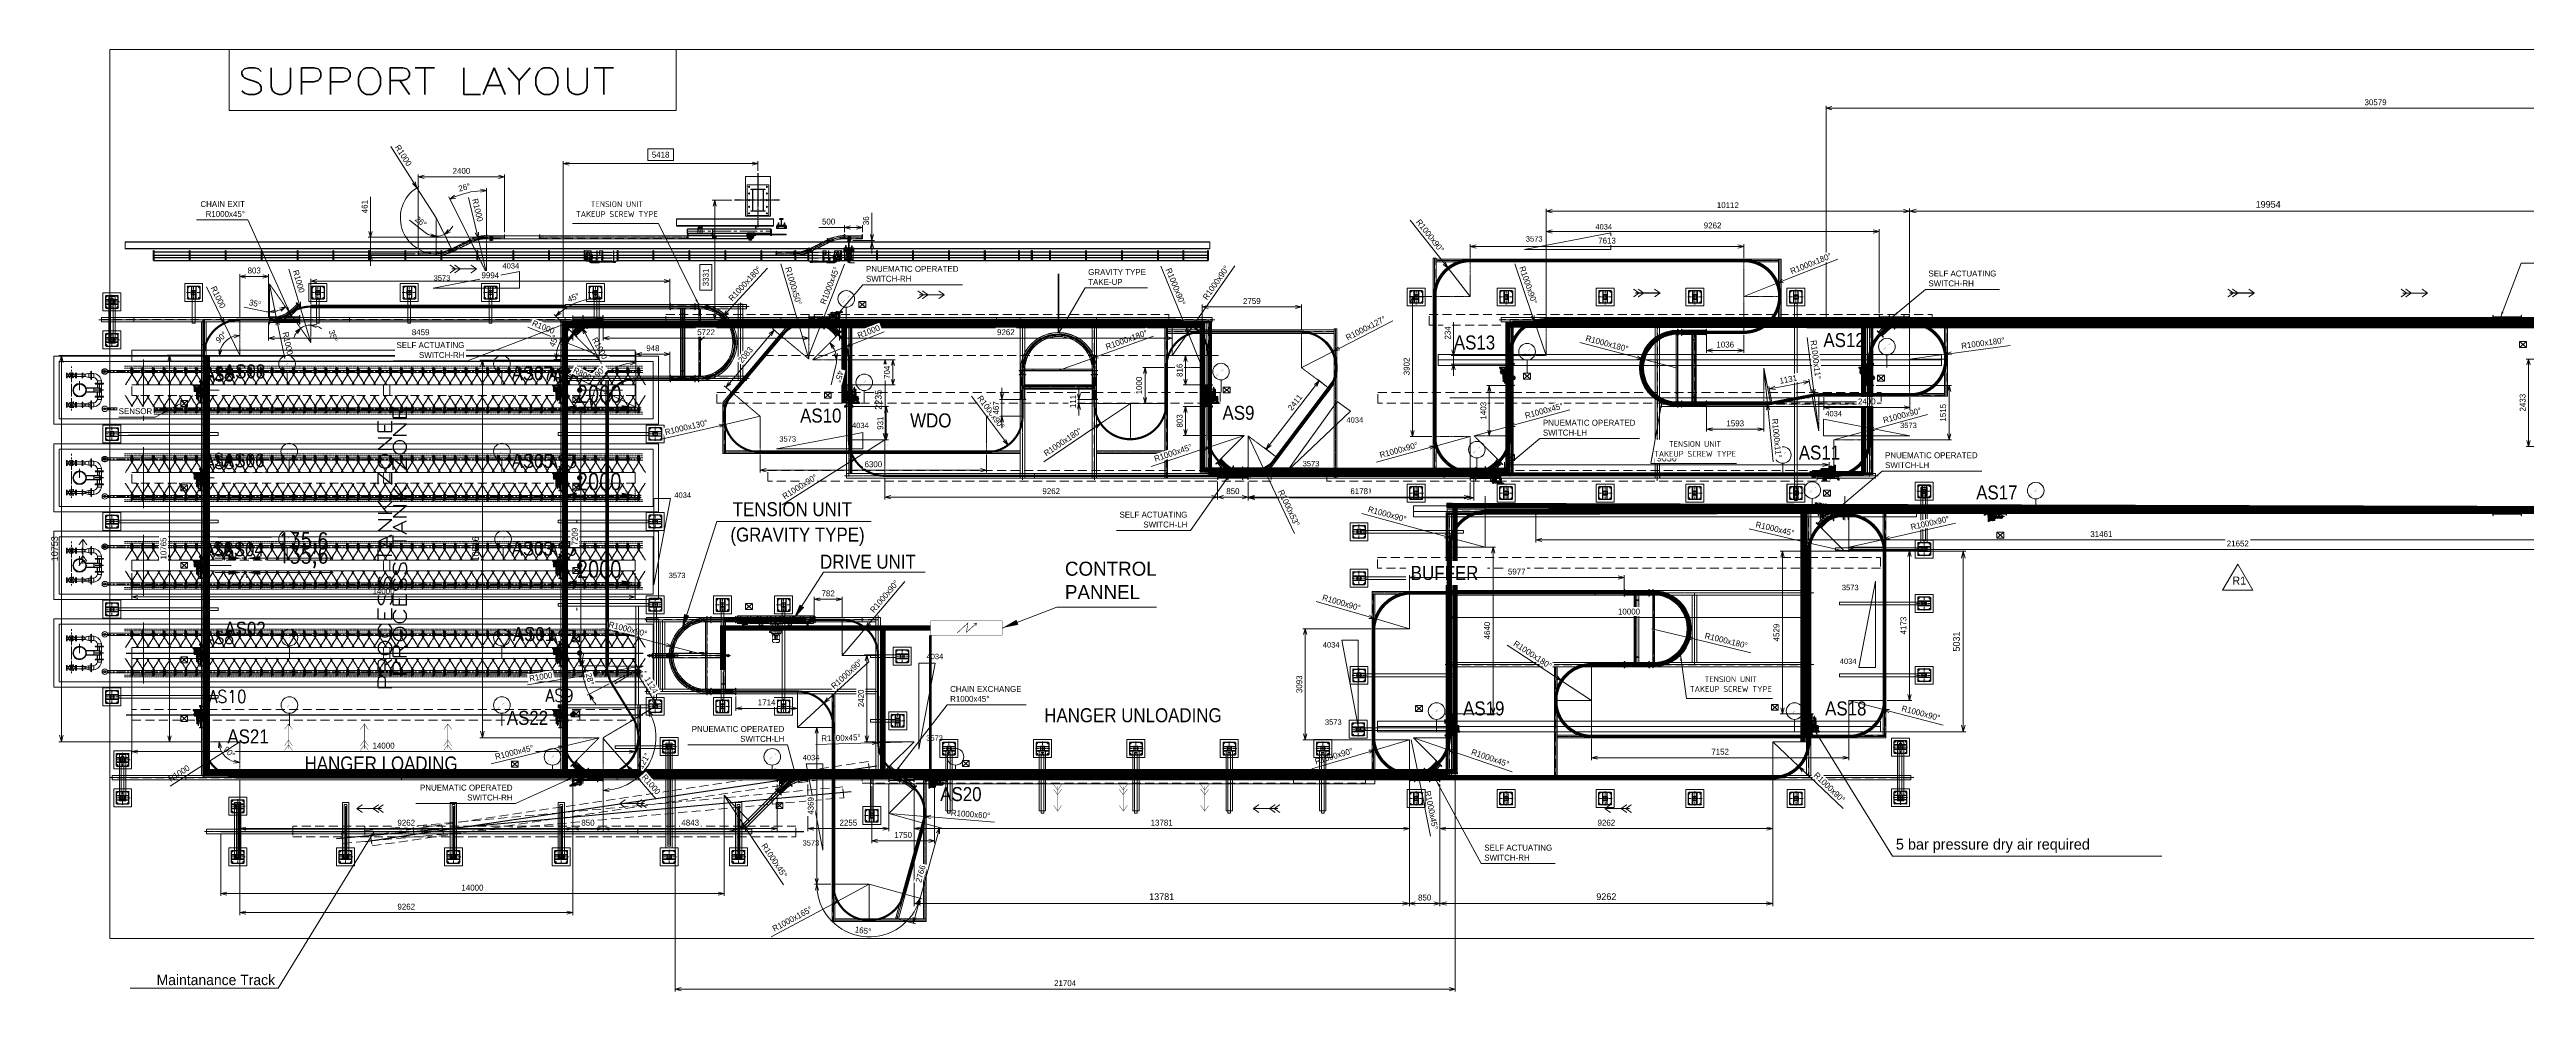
# Model space of a CAD drawing. Header units: inches. Extents: x 702888 to 852715, y 9845 to 271320.
# Drawn here: x 726536 to 795452, y 72638 to 98872 of the extents above; entities that cross this region are included whole.
import ezdxf

# ---------------------------------------------------------------- set-up
doc = ezdxf.new("R2010")
doc.units = ezdxf.units.IN
doc.header["$MEASUREMENT"] = 0
doc.header["$PDMODE"] = 34
for name, pattern in [('AXES', [50.8, 31.75, -6.35, 6.35, -6.35]), ('CACHE', [0.375, 0.25, -0.125]), ('CENTER', [2, 1.25, -0.25, 0.25, -0.25]), ('CENTER2', [1.125, 0.75, -0.125, 0.125, -0.125]), ('CENTERX2', [4, 2.5, -0.5, 0.5, -0.5]), ('DASHDOT', [1, 0.5, -0.25, 0, -0.25]), ('DASHED2', [0.375, 0.25, -0.125]), ('DASHEDX2', [1.5, 1, -0.5]), ('GESTRICHELT2', [9.525, 6.35, -3.175]), ('HIDDEN', [9.525, 6.35, -3.175]), ('HIDDEN2', [0.1875, 0.125, -0.0625]), ('MITTE2', [725.805, 483.87, -80.645, 80.645, -80.645]), ('PHANTOM2', [31.75, 15.875, -3.175, 3.175, -3.175, 3.175, -3.175]), ('SLD-Durchgehend', [0]), ('SLD-Gestrichelt', [1.905, 1.27, -0.635]), ('VERDECKT', [9.525, 6.35, -3.175])]:
    doc.linetypes.add(name, pattern=pattern)
doc.layers.get('0').update_dxf_attribs({"lineweight": 5})
doc.layers.get('Defpoints').update_dxf_attribs({"lineweight": 5})
for name, color, linetype, lineweight in [('1', 252, 'Continuous', 9), ('Air input', 130, 'Continuous', 5), ('AIR PIPE', 120, 'Continuous', 5), ('Beam 150x75', 55, 'Continuous', 5), ('Beam 200', 6, 'Continuous', 0), ('BEMASSUNG', 5, 'Continuous', 0), ('CABLE TRAY', 30, 'Continuous', 5), ('CENTRE LINE', 1, 'CENTER2', 15), ('chain', 2, 'Continuous', 5), ('chain con', 52, 'Continuous', 5), ('cl', 6, 'CENTER', 5), ('DUENN', 1, 'Continuous', 0), ('electtric city', 1, 'Continuous', 5), ('ENDSCHALTER', 5, 'Continuous', 0), ('HIDDEN', 252, 'Continuous', 0), ('MITTE', 1, 'MITTE2', 0), ('p7', 253, 'Continuous', 5), ('Power track', 161, 'Continuous', 5), ('THICK', 4, 'Continuous', 0), ('UNSICHTBAR', 1, 'GESTRICHELT2', 0), ('VERBINDUNGSELEMENTE', 5, 'Continuous', 0), ('VOLLINIE', 7, 'Continuous', 0), ('VOLLLINIE', 7, 'Continuous', 0)]:
    doc.layers.add(name, color=color, linetype=linetype, lineweight=lineweight)
for name, color, linetype in [('11000_Left', 7, 'Continuous'), ('2 nb', 7, 'Continuous'), ('271', 7, 'Continuous'), ('6nb', 230, 'Continuous'), ('ACHSEN', 1, 'DASHDOT'), ('Baugruppe', 1, 'Continuous'), ('C1', 10, 'CENTER2'), ('CACHE', 4, 'CACHE'), ('Conveyor_free', 3, 'Continuous'), ('Conveyor_PF 1', 30, 'Continuous'), ('Conveyor_power 1', 30, 'HIDDEN'), ('Conveyor_power 2', 200, 'HIDDEN'), ('COTATION', 1, 'Continuous'), ('DÜNN', 1, 'Continuous'), ('ELEKTRIK', 5, 'Continuous'), ('FESTO', 5, 'Continuous'), ('FREE-6M', 70, 'Continuous'), ('L', 1, 'Continuous'), ('M_Klinke', 20, 'GESTRICHELT2'), ('Mitnehmerklinke', 84, 'Continuous'), ('MIXTE', 1, 'AXES'), ('MOTOR', 140, 'GESTRICHELT2'), ('Nozzle', 7, 'Continuous'), ('p5', 2, 'Continuous'), ('PF2-6 m', 200, 'Continuous'), ('Riser Support', 7, 'Continuous'), ('Rückhalteklinke', 6, 'Continuous'), ('SCHRAFFUR', 1, 'Continuous'), ('Schweißnahht', 7, 'Continuous'), ('Section', 3, 'Continuous'), ('sl', 210, 'Continuous'), ('SOLID', 100, 'Continuous'), ('stru pipe', 120, 'Continuous'), ('Tellerfeder', 5, 'Continuous')]:
    doc.layers.add(name, color=color, linetype=linetype)
doc.styles.add('LUCIDA CONSOLE', font='swissl.ttf')
doc.styles.add('ROMANS', font='romans.shx', dxfattribs={"width": 0.9})
doc.styles.add('s', font='simplex.shx', dxfattribs={"width": 0.8})
doc.dimstyles.new('D1', dxfattribs={"dimscale": 66, "dimtxt": 2.5, "dimasz": 2.5, "dimexe": 1, "dimexo": 1, "dimgap": 1.25, "dimtad": 1, "dimdec": 0, "dimdsep": 46, "dimtxsty": 'Standard', "dimblk": 'OPEN30', "dimcen": 2.5, "dimclrd": 150, "dimclre": 150, "dimclrt": 140, "dimadec": 0, "dimazin": 0, "dimtfac": 1, "dimtdec": 0, "dimtmove": 0, "dimatfit": 3, "dimfxl": 1, "dimtfill": 1, "dimlwd": 13, "dimlwe": 13, "dimarcsym": 0})
doc.dimstyles.new('mahesh', dxfattribs={"dimscale": 150, "dimtxt": 3, "dimasz": 2.5, "dimexe": 1, "dimexo": 1, "dimgap": 1, "dimtad": 1, "dimdec": 1, "dimzin": 12, "dimtxsty": 's', "dimcen": 2.5, "dimclrd": 1, "dimclre": 1, "dimclrt": 1, "dimadec": 0, "dimazin": 3, "dimtfac": 1, "dimtdec": 1, "dimtmove": 0, "dimatfit": 3, "dimfxl": 1.25, "dimlwd": 13, "dimlwe": 13, "dimarcsym": 0})
pattern_1 = [(45, (8539.1976, 400.858), (-2.6516504, 2.6516504), [])]
pattern_2 = [(135, (-5000.8204, 232.52), (-2.2097087, -2.2097087), [])]
pattern_3 = [(315, (6257.01983, 7155.90166), (0.0883883476, 0.0883883476), [])]
pattern_4 = [(315, (6257.01983, 7205.90166), (0.0883883476, 0.0883883476), [])]
pattern_5 = [(135, (6257.01983, 7155.90166), (-0.0883883476, -0.0883883476), [])]
pattern_6 = [(315, (6657.5603, 7155.78937), (0.0883883476, 0.0883883476), [])]
pattern_7 = [(135, (6657.5603, 7155.78937), (-0.0883883476, -0.0883883476), [])]
pattern_8 = [(45, (-6350.90246, 4967.54219), (-0.0883883476, 0.0883883476), [])]
pattern_9 = [(45, (-6400.90246, 4967.54219), (-0.0883883476, 0.0883883476), [])]
pattern_10 = [(225, (-6350.90246, 4967.54219), (0.0883883476, -0.0883883476), [])]
pattern_11 = [(315, (-6350.90246, -4967.54219), (-0.0883883476, -0.0883883476), [])]
pattern_12 = [(315, (-6400.90246, -4967.54219), (-0.0883883476, -0.0883883476), [])]
pattern_13 = [(135, (-6350.90246, -4967.54219), (0.0883883476, 0.0883883476), [])]
pattern_14 = [(135, (-8764.7018, 6422.4014), (-0.88388348, -0.88388348), [])]

# ---------------------------------------------------------------- blocks, each defined once
blk = doc.blocks.new('A$C67DF10EB')
blk.add_lwpolyline([(-44, -101), (-44, 399), (456, 399), (456, -101)], close=True)
at = {"layer": 'cl', "color": 1, "linetype": 'CENTER', "ltscale": 75}
for p, q in [((0, 149), (412, 149)), ((206, -50), (206, 348))]:
    blk.add_line(p, q, dxfattribs=at)
at = {"layer": 'cl', "color": 1, "linetype": 'CENTER', "ltscale": 100}
for p, q in [((34, 299), (78, 299)), ((56, 277), (56, 321)), ((56, -23), (56, 21)), ((334, 299), (378, 299)), ((356, 277), (356, 321)), ((356, -23), (356, 21)), ((34, -1), (78, -1)), ((334, -1), (378, -1))]:
    blk.add_line(p, q, dxfattribs=at)
at = {"layer": 'p5', "linetype": 'Continuous'}
for p, q in [((31, -16), (31, 314)), ((381, 212), (31, 212)), ((381, 206), (31, 206)), ((381, 92), (31, 92)), ((381, 86), (31, 86)), ((371, 324), (41, 324)), ((381, -16), (381, 314)), ((371, -26), (41, -26))]:
    blk.add_line(p, q, dxfattribs=at)
for points in [[(263, 102), (263, 196, 0.414214), (253, 206), (159, 206, 0.414214), (149, 196), (149, 102, 0.414214), (159, 92), (253, 92, 0.414214)], [(258, 102), (258, 196, 0.414214), (253, 201), (159, 201, 0.414214), (154, 196), (154, 102, 0.414214), (159, 97), (253, 97, 0.414214)]]:
    blk.add_lwpolyline(points, format="xyb", close=True, dxfattribs=at)
for centre in [(56, 299), (56, -1), (356, 299), (356, -1)]:
    blk.add_circle(centre, 9, dxfattribs=at)
for centre, start, end in [((41, 314), 90, 180), ((371, 314), 0, 90), ((41, -16), 180, 270), ((371, -16), 270, 0)]:
    blk.add_arc(centre, 10, start, end, dxfattribs=at)
blk = doc.blocks.new('_Open30')
at = {"color": 0, "linetype": 'ByBlock', "lineweight": -2}
for p, q in [((-1, 0.27), (0, 0)), ((0, 0), (-1, -0.27)), ((0, 0), (-1, 0))]:
    blk.add_line(p, q, dxfattribs=at)
blk = doc.blocks.new('A$C3EF87828')
at = {"layer": 'UNSICHTBAR', "ltscale": 0.01}
blk.add_lwpolyline([(5, 2), (4, 4), (1, 4), (0, 2), (1, 0), (4, 0), (5, 2)], close=True, dxfattribs=at)
for radius in [2.09, 1.02]:
    blk.add_circle((2, 2), radius, dxfattribs=at)
blk.add_arc((2, 2), 1.27, 90, 0, dxfattribs=at)
blk = doc.blocks.new('A$C23A1')
at = {"layer": 'DUENN', "ltscale": 0.01}
for p, q in [((9, 4), (2, 4)), ((9, 2), (2, 2))]:
    blk.add_line(p, q, dxfattribs=at)
at = {"layer": 'MITTE', "ltscale": 0.01}
blk.add_line((9, 3), (1, 3), dxfattribs=at)
at = {"layer": 'VERBINDUNGSELEMENTE', "ltscale": 0.01}
for p, q in [((0, 6), (1, 6)), ((0, 6), (1, 6)), ((0, 6), (1, 6)), ((0, 6), (0, 6)), ((0, 0), (0, 6)), ((0, 6), (0, 0)), ((0, 5), (1, 5)), ((0, 5), (1, 5)), ((0, 5), (1, 5)), ((0, 5), (1, 5)), ((0, 4), (1, 4)), ((0, 4), (1, 4)), ((0, 4), (1, 4)), ((0, 4), (1, 4)), ((0, 3), (1, 3)), ((0, 3), (1, 3)), ((0, 3), (1, 3)), ((0, 3), (1, 3)), ((0, 2), (1, 2)), ((0, 2), (1, 2)), ((0, 2), (1, 2)), ((0, 2), (1, 2)), ((0, 1), (1, 1)), ((0, 1), (1, 1)), ((0, 1), (1, 1)), ((0, 1), (1, 1)), ((0, 0), (1, 0)), ((0, 0), (1, 0)), ((0, 0), (0, 0)), ((1, 0), (0, 0)), ((1, 6), (1, 0)), ((1, 6), (1, 6)), ((1, 6), (1, 0)), ((9, 4), (1, 4)), ((9, 2), (1, 2)), ((1, 0), (1, 0)), ((2, 4), (2, 2)), ((9, 4), (9, 4)), ((9, 4), (9, 2)), ((9, 4), (9, 2)), ((9, 2), (9, 2))]:
    blk.add_line(p, q, dxfattribs=at)
blk = doc.blocks.new('A$C4264')
at = {"layer": 'VERBINDUNGSELEMENTE', "ltscale": 0.01}
for p, q in [((3, 1), (0, 1)), ((0, 0), (0, 1)), ((3, 0), (0, 0)), ((0, 0), (0, 0)), ((1, 0), (1, 1)), ((2, 0), (2, 1)), ((3, 0), (3, 1))]:
    blk.add_line(p, q, dxfattribs=at)
for centre, radius, start, end in [((0, 1), 0.504, 45.74857, 134.30329), ((0, 1), 0.504, 225.70418, 314.24396), ((1, 0), 1.8, 67.03309, 112.96691), ((1, 2), 1.86, 247.80132, 292.19868), ((3, 1), 0.514, 47.29026, 133.82379), ((3, 1), 0.532, 228.01261, 310.87334)]:
    blk.add_arc(centre, radius, start, end, dxfattribs=at)
blk = doc.blocks.new('262.3.A083_d')
at = {"ltscale": 0.01}
h = blk.add_hatch(dxfattribs=at)
h.set_pattern_fill('ANSI31', color=1, style=0, pattern_type=2)
h.set_pattern_definition([(315, (-1460.70837, -40.39105), (-0.2245064, -0.2245064), [])])
h.paths.add_polyline_path([(-36, 0), (-39, 0), (-39, 0), (-46, 0), (-48, 0), (-48, 2), (-36, 2)])
h.paths.add_polyline_path([(-36, 0), (-39, 0), (-39, 0), (-36, 0)])
h.paths.add_polyline_path([(-36, 8), (-48, 8), (-48, 8), (-36, 8)])
h.paths.add_polyline_path([(-36, 8), (-48, 8), (-48, 12), (-36, 12)])
h.paths.add_polyline_path([(-36, 12), (-48, 12), (-48, 13), (-36, 13)])
for p, q in [((-48, 0), (-48, 13)), ((-36, 13), (-48, 13)), ((-36, 0), (-48, 0)), ((-46, -6), (-46, 0)), ((46, 0), (-46, 0)), ((-36, 0), (-36, 13)), ((-36, 0), (-36, 8)), ((-36, 0), (-36, 0)), ((-10, 1), (-12, 0)), ((-10, 4), (-8, 8)), ((-10, 1), (-10, 4)), ((10, 4), (-10, 4)), ((-10, 1), (-10, 0)), ((-8, 8), (-8, 8)), ((-8, 8), (8, 8)), ((8, 8), (-8, 8)), ((-6, 30), (0, 30)), ((-6, 30), (0, 30)), ((-6, 30), (-6, 30)), ((-6, 30), (-6, 29)), ((-6, 29), (-6, 8)), ((-6, 29), (0, 29)), ((-6, 29), (0, 29)), ((-6, 29), (-6, 29)), ((6, 30), (0, 30)), ((6, 30), (0, 30)), ((6, 29), (0, 29)), ((6, 29), (0, 29)), ((6, 30), (6, 30)), ((6, 30), (6, 29)), ((6, 29), (6, 8)), ((6, 29), (6, 29)), ((6, 14), (6, 16)), ((8, 8), (8, 8)), ((10, 4), (8, 8)), ((10, 1), (10, 4)), ((10, 1), (10, 0)), ((10, 1), (12, 0)), ((-46, -6), (-46, -2)), ((-46, -6), (-8, -6)), ((-9, -6), (-8, -8)), ((-8, 0), (-8, -6)), ((-8, -6), (-8, -16)), ((-8, -16), (-7, -16)), ((6, -16), (-8, -16)), ((6, -16), (-7, -16)), ((6, -16), (6, -9)), ((6, -16), (6, -16)), ((7, -8), (7, -8)), ((8, 0), (8, -6)), ((46, -6), (8, -6)), ((8, -6), (8, -7)), ((9, -6), (8, -8)), ((46, -6), (46, 0))]:
    blk.add_line(p, q, dxfattribs=at)
at = {"color": 1, "linetype": 'MITTE2', "ltscale": 0.01}
blk.add_line((-48, 5), (-35, 5), dxfattribs=at)
at = {"color": 1, "ltscale": 0.01}
for p, q in [((-45, 0), (-46, -1)), ((-44, 0), (-46, -2)), ((-43, 0), (-46, -3)), ((-42, 0), (-46, -4)), ((-41, 0), (-46, -5)), ((-40, 0), (-45, -5)), ((-38, 0), (-39, -1)), ((-37, 0), (-39, -2)), ((-36, 0), (-39, -2)), ((-35, 0), (-38, -2)), ((-34, 0), (-36, -2)), ((-33, 0), (-35, -2)), ((-32, 0), (-34, -2)), ((-31, 0), (-33, -2)), ((-30, 0), (-32, -2)), ((-28, 0), (-31, -2)), ((-27, 0), (-30, -2)), ((-26, 0), (-29, -2)), ((-25, 0), (-27, -2)), ((-24, 0), (-26, -2)), ((-23, 0), (-25, -2)), ((-22, 0), (-24, -2)), ((-21, 0), (-23, -2)), ((-19, 0), (-22, -2)), ((-18, 0), (-21, -2)), ((-17, 0), (-20, -2)), ((-16, 0), (-18, -2)), ((-17, 0), (-16, 0)), ((-15, 0), (-15, 0)), ((-14, 0), (-14, 0)), ((-12, 0), (-14, -2)), ((-10, 0), (-13, -2)), ((-8, 0), (-11, -2)), ((9, 0), (8, -1)), ((11, 0), (8, -2)), ((12, 0), (10, -2)), ((14, 0), (12, -2)), ((15, 0), (13, -2)), ((18, 0), (15, -2)), ((19, 0), (16, -2)), ((21, 0), (19, -2)), ((-45, -5), (-46, -6)), ((-44, -5), (-45, -6)), ((-39, -1), (-44, -5)), ((-43, -5), (-44, -6)), ((-39, -2), (-43, -5)), ((-42, -5), (-43, -6)), ((-39, -3), (-42, -5)), ((-39, -4), (-41, -5)), ((-41, -5), (-41, -6)), ((-39, -5), (-40, -6)), ((-39, -2), (-39, -3)), ((-39, -3), (-39, -3)), ((-38, -3), (-39, -4)), ((-37, -3), (-39, -5)), ((-39, -5), (-39, -5)), ((-38, -5), (-39, -6)), ((-39, -6), (-39, -6)), ((-38, -2), (-38, -3)), ((-35, -3), (-38, -5)), ((-37, -5), (-38, -6)), ((-36, -2), (-37, -3)), ((-34, -3), (-37, -5)), ((-36, -5), (-37, -6)), ((-33, -3), (-36, -5)), ((-35, -5), (-36, -6)), ((-35, -2), (-35, -3)), ((-32, -3), (-35, -5)), ((-34, -5), (-35, -6)), ((-34, -2), (-34, -3)), ((-31, -3), (-34, -5)), ((-33, -5), (-34, -6)), ((-33, -2), (-33, -3)), ((-30, -3), (-33, -5)), ((-32, -2), (-32, -3)), ((-29, -3), (-32, -5)), ((-32, -5), (-32, -6)), ((-31, -2), (-31, -3)), ((-30, -5), (-31, -6)), ((-30, -2), (-30, -3)), ((-28, -3), (-30, -5)), ((-29, -5), (-30, -6)), ((-29, -2), (-29, -3)), ((-26, -3), (-29, -5)), ((-28, -5), (-29, -6)), ((-27, -2), (-28, -3)), ((-25, -3), (-28, -5)), ((-27, -5), (-28, -6)), ((-24, -3), (-27, -5)), ((-26, -5), (-27, -6)), ((-26, -2), (-26, -3)), ((-23, -3), (-26, -5)), ((-25, -5), (-26, -6)), ((-25, -2), (-25, -3)), ((-22, -3), (-25, -5)), ((-24, -5), (-25, -6)), ((-24, -2), (-24, -3)), ((-21, -3), (-24, -5)), ((-23, -5), (-24, -6)), ((-23, -2), (-23, -3)), ((-20, -3), (-23, -5)), ((-22, -2), (-22, -3)), ((-21, -5), (-22, -6)), ((-21, -2), (-21, -3)), ((-19, -3), (-21, -5)), ((-20, -5), (-21, -6)), ((-20, -2), (-20, -3)), ((-17, -3), (-20, -5)), ((-19, -5), (-20, -6)), ((-18, -2), (-19, -3)), ((-16, -3), (-19, -5)), ((-18, -5), (-19, -6)), ((-15, -3), (-18, -5)), ((-17, -5), (-18, -6)), ((-16, -1), (-17, -2)), ((-17, -2), (-17, -3)), ((-17, -2), (-17, -2)), ((-14, -3), (-17, -5)), ((-16, -5), (-17, -6)), ((-15, 0), (-16, -1)), ((-15, -1), (-16, -2)), ((-16, -2), (-16, -3)), ((-16, -2), (-16, -2)), ((-13, -3), (-16, -5)), ((-15, -5), (-16, -6)), ((-14, 0), (-15, -1)), ((-15, -1), (-15, -1)), ((-14, -1), (-15, -2)), ((-15, -2), (-15, -3)), ((-15, -3), (-15, -3)), ((-15, -3), (-15, -3)), ((-12, -3), (-15, -5)), ((-14, -5), (-15, -6)), ((-13, 0), (-14, -1)), ((-14, -1), (-14, -1)), ((-14, -2), (-14, -3)), ((-11, -3), (-14, -5)), ((-13, -2), (-13, -3)), ((-10, -3), (-13, -5)), ((-13, -5), (-13, -6)), ((-9, 0), (-12, -2)), ((-12, -2), (-12, -3)), ((-11, -5), (-12, -6)), ((-11, -2), (-11, -3)), ((-8, -3), (-11, -5)), ((-10, -5), (-11, -6)), ((-8, -1), (-10, -2)), ((-10, -2), (-10, -3)), ((-8, -3), (-10, -5)), ((-9, -5), (-10, -6)), ((-8, -4), (-9, -5)), ((-8, -5), (-9, -6)), ((-8, -2), (-8, -2)), ((-8, -2), (-8, -3)), ((-8, -5), (-8, -5)), ((-8, -6), (-8, -6)), ((10, 0), (8, -2)), ((8, -1), (8, -1)), ((8, -2), (8, -2)), ((8, -2), (8, -3)), ((8, -3), (8, -3)), ((8, -3), (8, -3)), ((9, -3), (8, -4)), ((11, -3), (8, -5)), ((8, -4), (8, -4)), ((8, -5), (8, -6)), ((8, -5), (8, -5)), ((9, -5), (8, -6)), ((10, -2), (9, -3)), ((12, -3), (9, -5)), ((10, -5), (9, -6)), ((13, -3), (10, -5)), ((11, -5), (10, -6)), ((13, 0), (11, -2)), ((11, -2), (11, -3)), ((14, -3), (11, -5)), ((12, -5), (11, -6)), ((12, -2), (12, -3)), ((15, -3), (12, -5)), ((13, -5), (12, -6)), ((13, -2), (13, -3)), ((16, -3), (13, -5)), ((17, 0), (14, -2)), ((14, -2), (14, -3)), ((17, -3), (14, -5)), ((14, -5), (14, -6)), ((15, -2), (15, -3)), ((16, -5), (15, -6)), ((16, -2), (16, -3)), ((18, -3), (16, -5)), ((17, -5), (16, -6)), ((20, 0), (17, -2)), ((17, -2), (17, -3)), ((20, -3), (17, -5)), ((18, -5), (17, -6)), ((19, -2), (18, -3)), ((21, -3), (18, -5)), ((19, -5), (18, -6)), ((22, -3), (19, -5)), ((20, -5), (19, -6)), ((22, 0), (20, -2)), ((20, -2), (20, -3)), ((23, -3), (20, -5)), ((21, -5), (20, -6)), ((23, 0), (21, -2)), ((21, -2), (21, -3)), ((24, -3), (21, -5)), ((22, -5), (21, -6)), ((24, 0), (22, -2)), ((22, -2), (22, -3)), ((25, -3), (22, -5)), ((26, 0), (23, -2)), ((23, -2), (23, -3)), ((26, -3), (23, -5)), ((23, -5), (23, -6)), ((27, 0), (24, -2)), ((24, -2), (24, -3)), ((25, -5), (24, -6)), ((28, 0), (25, -2)), ((25, -2), (25, -3)), ((27, -3), (25, -5)), ((26, -5), (25, -6)), ((29, 0), (26, -2)), ((26, -2), (26, -3)), ((29, -3), (26, -5)), ((27, -5), (26, -6)), ((28, -2), (27, -3)), ((30, -3), (27, -5)), ((28, -5), (27, -6)), ((30, 0), (28, -2)), ((31, -3), (28, -5)), ((29, -5), (28, -6)), ((31, 0), (29, -2)), ((29, -2), (29, -3)), ((32, -3), (29, -5)), ((30, -5), (29, -6)), ((32, 0), (30, -2)), ((30, -2), (30, -3)), ((32, -4), (30, -5)), ((31, -5), (30, -6)), ((32, -1), (31, -2)), ((31, -2), (31, -3)), ((32, -5), (31, -5)), ((32, 0), (32, 0)), ((33, 0), (32, -1)), ((34, 0), (32, -2)), ((32, -1), (32, -1)), ((32, -2), (32, -2)), ((32, -2), (32, -3)), ((32, -3), (32, -3)), ((33, -3), (32, -3)), ((32, -3), (32, -4)), ((34, -3), (32, -4)), ((35, -3), (32, -5)), ((32, -4), (32, -5)), ((32, -5), (32, -6)), ((32, -5), (32, -5)), ((32, -6), (32, -6)), ((36, 0), (33, -2)), ((33, -2), (33, -3)), ((34, -5), (33, -6)), ((33, -6), (33, -6)), ((37, 0), (34, -2)), ((34, -2), (34, -3)), ((36, -3), (34, -5)), ((35, -5), (34, -6)), ((34, -6), (34, -6)), ((38, 0), (35, -2)), ((35, -2), (35, -3)), ((38, -3), (35, -5)), ((36, -5), (35, -6)), ((35, -6), (35, -6)), ((37, -2), (36, -3)), ((39, -3), (36, -5)), ((37, -5), (36, -6)), ((36, -6), (36, -6)), ((39, 0), (37, -2)), ((40, -3), (37, -5)), ((38, -5), (37, -6)), ((37, -6), (37, -6)), ((40, 0), (38, -2)), ((38, -2), (38, -3)), ((41, -3), (38, -5)), ((39, -5), (38, -6)), ((38, -6), (38, -6)), ((41, 0), (39, -2)), ((39, -2), (39, -3)), ((42, -3), (39, -5)), ((40, -5), (39, -6)), ((39, -6), (39, -6)), ((42, 0), (40, -2)), ((40, -2), (40, -3)), ((43, -3), (40, -5)), ((41, -6), (40, -6)), ((43, 0), (41, -2)), ((41, -2), (41, -3)), ((44, -3), (41, -5)), ((41, -5), (41, -6)), ((45, 0), (42, -2)), ((42, -2), (42, -3)), ((45, -3), (42, -5)), ((42, -5), (42, -6)), ((42, -6), (42, -6)), ((46, 0), (43, -2)), ((43, -2), (43, -3)), ((44, -5), (43, -6)), ((43, -6), (43, -6)), ((46, -1), (44, -2)), ((44, -2), (44, -3)), ((46, -3), (44, -5)), ((45, -5), (44, -6)), ((44, -6), (44, -6)), ((46, -2), (45, -2)), ((45, -2), (45, -3)), ((46, -4), (45, -5)), ((46, -6), (45, -6))]:
    blk.add_line(p, q, dxfattribs=at)
at = {"color": 1, "linetype": 'GESTRICHELT2', "ltscale": 0.01}
for p, q in [((-46, -3), (-8, -3)), ((46, -3), (8, -3))]:
    blk.add_line(p, q, dxfattribs=at)
at = {"color": 0, "ltscale": 0.01}
for p, q in [((-9, -6), (-9, -6)), ((-9, -7), (-9, -6)), ((-9, -7), (-9, -6)), ((-9, -7), (-9, -6)), ((-9, -7), (-9, -6)), ((-9, -7), (-9, -6)), ((-8, -7), (-9, -6)), ((-8, -7), (-9, -6)), ((-8, -7), (-9, -6)), ((-8, -7), (-9, -6)), ((-8, -7), (-9, -6)), ((-8, -7), (-9, -6)), ((-8, -7), (-9, -6)), ((-8, -7), (-9, -6)), ((-8, -7), (-9, -6)), ((-8, -7), (-9, -6)), ((-8, -7), (-9, -6)), ((-8, -7), (-9, -6)), ((-8, -7), (-9, -6)), ((-8, -7), (-9, -6)), ((-8, -7), (-9, -6)), ((-8, -7), (-9, -6)), ((-8, -7), (-9, -6)), ((-8, -7), (-9, -6)), ((-8, -7), (-9, -6)), ((-8, -7), (-9, -6)), ((-8, -7), (-9, -6)), ((-8, -7), (-9, -6)), ((-8, -7), (-9, -6)), ((-8, -7), (-9, -6)), ((-8, -7), (-9, -6)), ((-8, -7), (-9, -6)), ((-8, -7), (-9, -6)), ((-8, -7), (-9, -6)), ((-8, -7), (-9, -6)), ((-8, -7), (-9, -6)), ((-8, -7), (-9, -6)), ((-8, -7), (-9, -6)), ((-8, -7), (-9, -6)), ((-8, -7), (-9, -6)), ((-8, -7), (-9, -6)), ((-8, -7), (-9, -6)), ((-8, -7), (-9, -6)), ((-8, -7), (-9, -6)), ((-8, -7), (-9, -6)), ((-8, -7), (-9, -6)), ((-8, -7), (-9, -6)), ((-8, -7), (-9, -6)), ((-8, -7), (-9, -6)), ((-8, -7), (-9, -6)), ((-8, -7), (-9, -6)), ((-8, -7), (-9, -6)), ((-8, -7), (-9, -6)), ((-8, -7), (-9, -6)), ((-8, -7), (-9, -6)), ((-8, -7), (-9, -6)), ((-8, -7), (-9, -6)), ((-8, -7), (-9, -6)), ((-8, -7), (-9, -6)), ((-8, -7), (-9, -6)), ((-8, -7), (-8, -6)), ((-8, -7), (-8, -6)), ((-8, -7), (-8, -6)), ((-8, -7), (-8, -6)), ((-8, -7), (-8, -6)), ((-8, -7), (-8, -6)), ((-8, -7), (-8, -6)), ((-8, -7), (-8, -6)), ((-8, -7), (-8, -6)), ((-8, -7), (-8, -6)), ((-8, -7), (-8, -6)), ((-8, -7), (-8, -6)), ((-8, -7), (-8, -6)), ((-8, -7), (-8, -6)), ((-8, -7), (-8, -6)), ((-8, -7), (-8, -6)), ((-8, -7), (-8, -6)), ((-8, -7), (-8, -6)), ((-8, -7), (-8, -6)), ((-8, -7), (-8, -6)), ((-8, -7), (-8, -6)), ((-8, -7), (-8, -6)), ((-8, -7), (-8, -6)), ((-8, -7), (-8, -6)), ((-8, -7), (-8, -6)), ((-8, -7), (-8, -6)), ((-8, -7), (-8, -6)), ((-8, -7), (-8, -6)), ((-8, -7), (-8, -6)), ((-8, -7), (-8, -6)), ((-8, -7), (-8, -6)), ((-8, -7), (-8, -6)), ((-8, -7), (-8, -6)), ((-8, -7), (-8, -6)), ((-8, -7), (-8, -6)), ((-8, -7), (-8, -6)), ((-8, -7), (-8, -6)), ((-8, -7), (-8, -6)), ((-8, -7), (-8, -6)), ((-8, -7), (-8, -6)), ((-8, -7), (-8, -6)), ((-8, -7), (-8, -6)), ((-8, -7), (-8, -6)), ((-8, -7), (-8, -6)), ((-8, -7), (-8, -6)), ((-8, -7), (-8, -6)), ((-8, -7), (-8, -6)), ((-8, -7), (-8, -6)), ((-8, -7), (-8, -6)), ((-8, -7), (-8, -6)), ((-8, -7), (-8, -6)), ((-8, -7), (-8, -6)), ((-8, -7), (-8, -6)), ((-8, -7), (-8, -6)), ((-8, -7), (-8, -6)), ((-8, -7), (-8, -6)), ((-8, -7), (-8, -6)), ((-8, -7), (-8, -6)), ((-8, -7), (-8, -6)), ((-8, -7), (-8, -6)), ((-8, -7), (-8, -6)), ((-8, -7), (-8, -6)), ((-8, -7), (-8, -6)), ((-8, -7), (-8, -6)), ((-8, -7), (-8, -6)), ((-8, -7), (-8, -6)), ((-8, -7), (-8, -6)), ((-8, -7), (-8, -6)), ((-8, -7), (-8, -6)), ((-8, -7), (-8, -6)), ((-8, -7), (-8, -6)), ((-8, -7), (-8, -6)), ((-8, -7), (-8, -6)), ((-8, -7), (-8, -6)), ((-8, -7), (-8, -6)), ((-8, -7), (-8, -6)), ((-8, -7), (-8, -6)), ((-8, -7), (-8, -6)), ((-8, -7), (-8, -6)), ((-8, -7), (-8, -6)), ((-8, -7), (-8, -6)), ((-8, -7), (-8, -6)), ((-8, -7), (-8, -6)), ((-8, -7), (-8, -6)), ((-8, -7), (-8, -6)), ((-8, -6), (-8, -6)), ((-8, -6), (-8, -6)), ((-8, -6), (-8, -6)), ((-8, -6), (-8, -6)), ((-8, -6), (-8, -6)), ((-8, -6), (-8, -6)), ((-8, -6), (-8, -6)), ((-8, -6), (-8, -6)), ((-8, -6), (-8, -6)), ((-8, -6), (-8, -6)), ((-8, -6), (-8, -6)), ((-8, -7), (-8, -7)), ((-8, -7), (-8, -7)), ((-8, -7), (-8, -7)), ((-8, -7), (-8, -7)), ((-8, -7), (-8, -7)), ((-8, -7), (-8, -7)), ((-8, -7), (-8, -7)), ((-8, -8), (-8, -7)), ((-8, -8), (-8, -7)), ((-8, -8), (-8, -7)), ((-8, -8), (-8, -7)), ((-8, -8), (-8, -7)), ((-8, -8), (-8, -7)), ((-8, -8), (-8, -7)), ((-8, -8), (-8, -7)), ((-8, -8), (-8, -7)), ((-8, -8), (-8, -7)), ((-8, -8), (-8, -7)), ((-8, -8), (-8, -7)), ((-8, -8), (-8, -7)), ((-8, -8), (-8, -7)), ((-8, -8), (-8, -7)), ((-8, -8), (-8, -7)), ((-8, -8), (-8, -7)), ((-8, -8), (-8, -7)), ((-8, -7), (-8, -7)), ((-8, -7), (-8, -7)), ((-8, -7), (-8, -7)), ((-8, -7), (-8, -7)), ((-8, -7), (-8, -7)), ((-8, -7), (-8, -7)), ((-8, -7), (-8, -7)), ((-8, -7), (-8, -7)), ((-8, -7), (-8, -7)), ((-8, -7), (-8, -7)), ((-8, -7), (-8, -7)), ((-8, -7), (-8, -7)), ((-8, -7), (-8, -7)), ((-8, -7), (-8, -7)), ((-8, -7), (-8, -7)), ((-8, -7), (-8, -7)), ((-8, -7), (-8, -7)), ((-8, -7), (-8, -7)), ((-8, -7), (-8, -7)), ((-8, -7), (-8, -7)), ((-8, -7), (-8, -7)), ((-8, -7), (-8, -7)), ((-8, -7), (-8, -7)), ((-8, -7), (-8, -7)), ((-8, -7), (-8, -7)), ((-8, -7), (-8, -7)), ((-8, -7), (-8, -7)), ((-8, -7), (-8, -7)), ((-8, -7), (-8, -7)), ((-8, -7), (-8, -7)), ((-8, -7), (-8, -7)), ((-8, -7), (-8, -7)), ((-8, -7), (-8, -7)), ((-8, -7), (-8, -7)), ((-8, -7), (-8, -7)), ((-8, -7), (-8, -7)), ((-8, -7), (-8, -7)), ((-8, -7), (-8, -7)), ((-8, -7), (-8, -7)), ((-8, -7), (-8, -7)), ((-8, -7), (-8, -7)), ((-8, -7), (-8, -7)), ((-8, -7), (-8, -7)), ((-8, -7), (-8, -7)), ((-8, -7), (-8, -7)), ((-8, -7), (-8, -7)), ((-8, -7), (-8, -7)), ((-8, -7), (-8, -7)), ((-8, -7), (-8, -7)), ((-8, -7), (-8, -7)), ((-8, -7), (-8, -7)), ((-8, -7), (-8, -7)), ((-8, -7), (-8, -7)), ((-8, -7), (-8, -7)), ((-8, -7), (-8, -7)), ((-8, -7), (-8, -7)), ((-8, -7), (-8, -7)), ((-8, -7), (-8, -7)), ((-8, -7), (-8, -7)), ((-8, -7), (-8, -7)), ((-8, -7), (-8, -7)), ((-8, -7), (-8, -7)), ((-8, -7), (-8, -7)), ((-8, -7), (-8, -7)), ((-8, -7), (-8, -7)), ((-8, -7), (-8, -7)), ((-8, -7), (-8, -7)), ((-8, -7), (-8, -7)), ((-8, -7), (-8, -7)), ((8, -7), (8, -7)), ((8, -7), (8, -7)), ((8, -7), (8, -7)), ((8, -7), (8, -7)), ((8, -7), (8, -7)), ((8, -7), (8, -6)), ((8, -7), (8, -6)), ((8, -7), (8, -6)), ((8, -7), (8, -6)), ((8, -7), (8, -6)), ((8, -7), (8, -6)), ((8, -7), (8, -6)), ((8, -7), (8, -6)), ((8, -7), (8, -6)), ((8, -7), (8, -6)), ((8, -7), (8, -6)), ((8, -7), (8, -6)), ((8, -7), (8, -6)), ((8, -7), (8, -6)), ((8, -7), (8, -6)), ((8, -7), (8, -6)), ((8, -7), (8, -6)), ((8, -7), (8, -6)), ((8, -7), (8, -6)), ((8, -7), (8, -6)), ((8, -7), (8, -6)), ((8, -7), (8, -6)), ((8, -7), (8, -6)), ((8, -7), (8, -6)), ((8, -7), (8, -6)), ((8, -7), (8, -6)), ((8, -7), (8, -6)), ((8, -7), (8, -6)), ((8, -7), (8, -6)), ((8, -7), (8, -6)), ((8, -7), (8, -6)), ((8, -7), (8, -6)), ((8, -7), (8, -6)), ((8, -7), (8, -6)), ((8, -7), (8, -6)), ((8, -7), (8, -6)), ((8, -7), (8, -6)), ((8, -7), (8, -6)), ((8, -7), (8, -6)), ((8, -7), (8, -6)), ((8, -7), (8, -6)), ((8, -7), (8, -6)), ((8, -7), (8, -6)), ((8, -7), (8, -6)), ((8, -7), (8, -6)), ((8, -7), (8, -6)), ((8, -7), (8, -6)), ((8, -7), (8, -6)), ((8, -7), (8, -6)), ((8, -7), (8, -6)), ((8, -7), (8, -6)), ((8, -7), (8, -6)), ((8, -7), (8, -6)), ((8, -7), (8, -6)), ((8, -7), (8, -6)), ((8, -7), (8, -6)), ((8, -7), (8, -6)), ((8, -7), (8, -6)), ((8, -7), (8, -6)), ((8, -7), (8, -6)), ((8, -7), (8, -6)), ((8, -7), (8, -6)), ((8, -7), (8, -6)), ((8, -7), (8, -6)), ((8, -7), (8, -6)), ((8, -7), (8, -6)), ((8, -7), (8, -6)), ((9, -7), (8, -6)), ((9, -7), (8, -6)), ((9, -7), (8, -6)), ((9, -7), (8, -6)), ((9, -7), (8, -6)), ((9, -7), (8, -6)), ((9, -7), (8, -6)), ((9, -7), (8, -6)), ((9, -7), (8, -6)), ((9, -7), (8, -6)), ((9, -7), (8, -6)), ((9, -7), (8, -6)), ((9, -7), (8, -6)), ((9, -7), (8, -6)), ((9, -7), (8, -6)), ((9, -7), (8, -6)), ((9, -7), (8, -6)), ((9, -7), (8, -6)), ((9, -7), (8, -6)), ((9, -7), (8, -6)), ((9, -7), (8, -6)), ((9, -7), (8, -6)), ((9, -7), (8, -6)), ((9, -7), (8, -6)), ((9, -7), (8, -6)), ((9, -7), (8, -6)), ((9, -7), (8, -6)), ((9, -7), (8, -6)), ((9, -7), (8, -6)), ((9, -7), (8, -6)), ((9, -7), (8, -6)), ((9, -7), (8, -6)), ((9, -7), (8, -6)), ((9, -7), (8, -6)), ((9, -7), (8, -6)), ((9, -7), (8, -6)), ((9, -7), (8, -6)), ((9, -7), (8, -6)), ((9, -7), (8, -6)), ((9, -7), (8, -6)), ((9, -7), (8, -6)), ((9, -7), (8, -6)), ((9, -7), (8, -6)), ((8, -8), (8, -8)), ((8, -8), (8, -8)), ((8, -8), (8, -8)), ((8, -8), (8, -7)), ((8, -8), (8, -7)), ((8, -8), (8, -7)), ((8, -8), (8, -7)), ((8, -8), (8, -7)), ((8, -8), (8, -7)), ((8, -8), (8, -7)), ((8, -8), (8, -7)), ((8, -8), (8, -7)), ((8, -8), (8, -7)), ((8, -8), (8, -7)), ((8, -8), (8, -7)), ((8, -8), (8, -7)), ((8, -8), (8, -7)), ((8, -8), (8, -7)), ((8, -8), (8, -7)), ((8, -8), (8, -7)), ((8, -7), (8, -7)), ((8, -7), (8, -7)), ((8, -7), (8, -7)), ((8, -7), (8, -7)), ((8, -7), (8, -7)), ((8, -7), (8, -7)), ((8, -7), (8, -7)), ((8, -7), (8, -7)), ((8, -7), (8, -7)), ((8, -7), (8, -7)), ((8, -7), (8, -7)), ((8, -7), (8, -7)), ((8, -7), (8, -7)), ((8, -7), (8, -7)), ((8, -7), (8, -7)), ((8, -7), (8, -7)), ((8, -7), (8, -7)), ((8, -7), (8, -7)), ((8, -7), (8, -7)), ((8, -7), (8, -7)), ((8, -7), (8, -7)), ((8, -7), (8, -7)), ((8, -7), (8, -7)), ((8, -7), (8, -7)), ((8, -7), (8, -7)), ((8, -7), (8, -7)), ((8, -7), (8, -7)), ((8, -7), (8, -7)), ((8, -7), (8, -7)), ((8, -7), (8, -7)), ((8, -7), (8, -7)), ((8, -7), (8, -7)), ((8, -7), (8, -7)), ((8, -7), (8, -7)), ((8, -7), (8, -7)), ((8, -7), (8, -7)), ((8, -7), (8, -7)), ((8, -7), (8, -7)), ((8, -7), (8, -7)), ((8, -7), (8, -7)), ((8, -7), (8, -7)), ((8, -7), (8, -7)), ((8, -7), (8, -7)), ((8, -7), (8, -7)), ((8, -7), (8, -7)), ((8, -7), (8, -7)), ((8, -7), (8, -7)), ((8, -7), (8, -7)), ((8, -7), (8, -7)), ((8, -7), (8, -7)), ((8, -7), (8, -7)), ((8, -7), (8, -7)), ((8, -7), (8, -7)), ((8, -7), (8, -7)), ((8, -7), (8, -7)), ((8, -7), (8, -7)), ((8, -7), (8, -7)), ((8, -7), (8, -7)), ((8, -7), (8, -7)), ((8, -7), (8, -7)), ((8, -7), (8, -7)), ((8, -7), (8, -7)), ((8, -7), (8, -7)), ((8, -7), (8, -7)), ((8, -7), (8, -7)), ((8, -7), (8, -7)), ((8, -7), (8, -7)), ((8, -7), (8, -7)), ((8, -7), (8, -7)), ((8, -7), (8, -7)), ((8, -7), (8, -7)), ((8, -7), (8, -7)), ((8, -7), (8, -7)), ((8, -7), (8, -7)), ((8, -7), (8, -7)), ((8, -7), (8, -7)), ((8, -7), (8, -7)), ((8, -7), (8, -7)), ((8, -7), (8, -7)), ((8, -7), (8, -7)), ((8, -7), (8, -7)), ((8, -7), (8, -7)), ((8, -7), (8, -7)), ((8, -7), (8, -7)), ((8, -7), (8, -7)), ((8, -7), (8, -7)), ((8, -7), (8, -7)), ((8, -7), (8, -7)), ((8, -7), (8, -7)), ((8, -7), (8, -7)), ((8, -7), (8, -7)), ((8, -7), (8, -7)), ((8, -7), (8, -7)), ((8, -7), (8, -7)), ((8, -7), (8, -7)), ((8, -7), (8, -7)), ((8, -7), (8, -7)), ((8, -7), (8, -7)), ((8, -7), (8, -7)), ((8, -7), (8, -7)), ((8, -7), (8, -7)), ((8, -7), (8, -7)), ((8, -7), (8, -7)), ((8, -7), (8, -7)), ((8, -7), (8, -7)), ((8, -7), (8, -7)), ((8, -7), (8, -7)), ((8, -7), (8, -7)), ((8, -7), (8, -7)), ((8, -7), (8, -7)), ((8, -7), (8, -7)), ((8, -7), (8, -7)), ((8, -7), (8, -7)), ((8, -7), (8, -7)), ((8, -7), (8, -7)), ((8, -7), (8, -7)), ((8, -7), (8, -7)), ((8, -7), (8, -7)), ((8, -7), (8, -7)), ((8, -7), (8, -7)), ((8, -7), (8, -7)), ((8, -7), (8, -7)), ((8, -7), (8, -7)), ((8, -7), (8, -7)), ((8, -7), (8, -7)), ((8, -7), (8, -7)), ((8, -7), (8, -7)), ((8, -7), (8, -7)), ((8, -7), (8, -7)), ((8, -7), (8, -7)), ((8, -7), (8, -7)), ((8, -7), (8, -7)), ((8, -7), (8, -7)), ((8, -7), (8, -7)), ((8, -7), (8, -7)), ((8, -7), (8, -7)), ((8, -7), (8, -7)), ((8, -7), (8, -7)), ((8, -7), (8, -7)), ((8, -7), (8, -7)), ((8, -7), (8, -7)), ((8, -7), (8, -7)), ((8, -7), (8, -7)), ((8, -7), (8, -7)), ((8, -7), (8, -7)), ((8, -7), (8, -7)), ((8, -7), (8, -7)), ((8, -7), (8, -7)), ((8, -7), (8, -7)), ((8, -7), (8, -7)), ((8, -7), (8, -7)), ((8, -7), (8, -7)), ((8, -7), (8, -7)), ((8, -7), (8, -7)), ((8, -7), (8, -7)), ((8, -7), (8, -7)), ((8, -7), (8, -7)), ((8, -7), (8, -7)), ((8, -7), (8, -7)), ((8, -7), (8, -7)), ((8, -7), (8, -7)), ((8, -7), (8, -7)), ((8, -7), (8, -7)), ((8, -7), (8, -7)), ((8, -7), (8, -7)), ((8, -7), (8, -7)), ((8, -7), (8, -7)), ((8, -7), (8, -7)), ((8, -7), (8, -7)), ((8, -7), (8, -7)), ((8, -7), (8, -7)), ((8, -7), (8, -7)), ((8, -7), (8, -7)), ((8, -7), (8, -7)), ((8, -7), (8, -7)), ((8, -7), (8, -7)), ((8, -7), (8, -7)), ((8, -7), (8, -7)), ((8, -7), (8, -7)), ((8, -7), (8, -7)), ((8, -7), (8, -7)), ((8, -7), (8, -7)), ((8, -7), (8, -7)), ((8, -7), (8, -7)), ((8, -7), (8, -7)), ((8, -7), (8, -7)), ((8, -8), (8, -8)), ((8, -8), (8, -8)), ((8, -8), (8, -8)), ((8, -8), (8, -8)), ((8, -8), (8, -8)), ((8, -8), (8, -8)), ((8, -8), (8, -8)), ((8, -8), (8, -8)), ((8, -8), (8, -8)), ((8, -8), (8, -8)), ((8, -8), (8, -8)), ((8, -8), (8, -8)), ((8, -8), (8, -8)), ((9, -7), (8, -6)), ((9, -7), (8, -6)), ((9, -7), (8, -6)), ((9, -7), (8, -6)), ((9, -7), (8, -6)), ((9, -7), (9, -6)), ((9, -7), (9, -6)), ((9, -7), (9, -6)), ((9, -7), (9, -6)), ((9, -7), (9, -6)), ((9, -7), (9, -6)), ((9, -7), (9, -6)), ((9, -7), (9, -6)), ((9, -7), (9, -6)), ((9, -7), (9, -6)), ((9, -7), (9, -6)), ((9, -7), (9, -6)), ((9, -7), (9, -6)), ((9, -7), (9, -6)), ((9, -7), (9, -6)), ((9, -7), (9, -6)), ((9, -7), (9, -6)), ((9, -7), (9, -6)), ((9, -7), (9, -6)), ((9, -7), (9, -6)), ((9, -7), (9, -6)), ((9, -7), (9, -6)), ((9, -7), (9, -6)), ((9, -7), (9, -6)), ((9, -7), (9, -6)), ((9, -7), (9, -6)), ((9, -7), (9, -6)), ((9, -7), (9, -6)), ((9, -6), (9, -6)), ((9, -6), (9, -6)), ((9, -6), (9, -6)), ((9, -6), (9, -6)), ((9, -6), (9, -6)), ((9, -6), (9, -6)), ((9, -6), (9, -6)), ((9, -6), (9, -6)), ((9, -6), (9, -6)), ((9, -6), (9, -6)), ((9, -6), (9, -6)), ((9, -6), (9, -6)), ((9, -6), (9, -6)), ((9, -6), (9, -6)), ((9, -6), (9, -6)), ((9, -6), (9, -6)), ((9, -6), (9, -6)), ((9, -6), (9, -6)), ((9, -6), (9, -6)), ((9, -6), (9, -6)), ((9, -6), (9, -6)), ((9, -6), (9, -6)), ((9, -6), (9, -6)), ((9, -6), (9, -6)), ((9, -6), (9, -6))]:
    blk.add_line(p, q, dxfattribs=at)
at = {"ltscale": 0.01}
for centre, start, end in [((7, -9), 90, 180), ((7, -7), 270, 0)]:
    blk.add_arc(centre, 0.535, start, end, dxfattribs=at)
at = {"layer": 'MITTE', "ltscale": 0.01}
blk.add_line((0, -17), (0, 31), dxfattribs=at)
at = {"layer": 'THICK', "ltscale": 0.01}
blk.add_line((6, -14), (6, -11), dxfattribs=at)
at = {"layer": 'VOLLINIE', "ltscale": 0.01}
for p, q in [((-36, 8), (-48, 8)), ((-36, 8), (-48, 8)), ((-36, 2), (-48, 2)), ((-36, 2), (-48, 2)), ((-36, 2), (-36, 8))]:
    blk.add_line(p, q, dxfattribs=at)
for points in [[(-12, 0), (-10, 1), (-10, 0)], [(-12, 0), (-10, 1), (-10, 0)], [(10, 1), (12, 0), (10, 0)], [(10, 1), (12, 0), (10, 0)]]:
    blk.add_solid(points, dxfattribs=at)
blk = doc.blocks.new('Antrieb_262_t500_Draufsicht')
h = blk.add_hatch()
h.set_pattern_fill('ANSI31', color=256, scale=0.2, style=0)
h.set_pattern_definition([(45, (-911.455814, 104.5), (-0.01767767, 0.01767767), [])])
h.paths.add_polyline_path([(-908, 108), (-911, 104), (-908, 104)])
h = blk.add_hatch()
h.set_pattern_fill('ANSI31', color=1, scale=25, angle=90, style=0)
h.set_pattern_definition([(45, (5000.8204, 232.52), (2.2097087, -2.2097087), [])])
h.paths.add_polyline_path([(-908, 154), (-868, 154), (-868, 132), (-908, 132)])
h.paths.add_polyline_path([(-908, 116), (-868, 116), (-868, 114), (-868, 112), (-868, 104), (-908, 104)])
h = blk.add_hatch()
h.set_pattern_fill('ANSI31', color=256, scale=0.2, style=0)
h.set_pattern_definition([(135, (-865, 104.5), (0.01767767, 0.01767767), [])])
h.paths.add_polyline_path([(-868, 108), (-865, 104), (-868, 104)])
h = blk.add_hatch()
h.set_pattern_fill('ANSI31', color=1, scale=20, style=0)
h.set_pattern_definition([(45, (-635, 98.5), (-1.767767, 1.767767), [])])
h.paths.add_polyline_path([(0, 104), (-115, 104), (-150, 104), (-635, 104), (-635, 98), (0, 98)])
h = blk.add_hatch()
h.set_pattern_fill('ANSI31', color=1, scale=25, style=0)
h.set_pattern_definition([(45, (-1153.7535, 232.52), (-2.209709, 2.209709), [])])
h.paths.add_polyline_path([(-502, 93), (-508, 93), (-508, 74), (-502, 74)])
h.paths.add_polyline_path([(-496, 93), (-502, 93), (-502, 74), (-496, 74)])
h.paths.add_polyline_path([(-496, 34), (-508, 34), (-508, 20), (-496, 20)])
h.paths.add_polyline_path([(-496, 20), (-508, 20), (-508, 18), (-496, 18)])
h.paths.add_polyline_path([(-496, 18), (-508, 18), (-508, 14), (-496, 14)])
h = blk.add_hatch()
h.set_pattern_fill('ANSI31', color=1, scale=25, angle=90, style=0)
h.set_pattern_definition([(135, (-1153.7535, 232.52), (-2.209709, -2.209709), [])])
h.paths.add_polyline_path([(-471, 95), (-496, 95), (-496, 74), (-471, 74)])
h.paths.add_polyline_path([(-466, 98), (-491, 98), (-496, 98), (-496, 95), (-471, 95), (-466, 95)])
h.paths.add_polyline_path([(-466, 95), (-471, 95), (-471, 74), (-466, 74), (-466, 88)])
h.paths.add_polyline_path([(-466, 34), (-471, 34), (-471, 20), (-466, 20)])
h.paths.add_polyline_path([(-466, 20), (-471, 20), (-471, 18), (-466, 18)])
h.paths.add_polyline_path([(-466, 18), (-471, 18), (-471, 8), (-466, 8)])
h.paths.add_polyline_path([(-471, 18), (-496, 18), (-496, 14), (-496, 8), (-471, 8)])
h.paths.add_polyline_path([(-471, 20), (-496, 20), (-496, 18), (-471, 18)])
h.paths.add_polyline_path([(-471, 34), (-496, 34), (-496, 20), (-471, 20)])
h = blk.add_hatch()
h.set_pattern_fill('ANSI31', color=1, scale=15, style=0)
h.set_pattern_definition([(45, (-1617.8535, 232.5199), (-1.3258252, 1.3258252), [])])
h.paths.add_polyline_path([(-235, 95), (-250, 95), (-250, 75), (-235, 75)])
h.paths.add_polyline_path([(-210, 98), (-250, 98), (-250, 95), (-235, 95), (-235, 96), (-229, 96), (-229, 95), (-210, 95)])
h.paths.add_polyline_path([(-210, 95), (-229, 95), (-229, 75), (-210, 75), (-210, 88)])
h.paths.add_polyline_path([(-229, 95), (-235, 95), (-235, 75), (-229, 75)])
h.paths.add_polyline_path([(-210, 31), (-250, 31), (-250, 20), (-210, 20)])
h.paths.add_polyline_path([(-210, 18), (-250, 18), (-250, 8), (-210, 8)])
h.paths.add_polyline_path([(-210, 20), (-250, 20), (-250, 18), (-210, 18)])
h.paths.add_polyline_path([(-235, 75), (-250, 75), (-250, 74), (-235, 74)])
h.paths.add_polyline_path([(-229, 75), (-235, 75), (-235, 74), (-229, 74)])
h.paths.add_polyline_path([(-210, 75), (-229, 75), (-229, 74), (-210, 74)])
h.paths.add_polyline_path([(-210, 32), (-250, 32), (-250, 31), (-210, 31)])
h = blk.add_hatch()
h.set_pattern_fill('ANSI31', color=1, scale=20, style=0)
h.set_pattern_definition([(45, (0, 98.5), (-1.767767, 1.767767), [])])
h.paths.add_polyline_path([(635, 104), (0, 104), (0, 98), (635, 98)])
h = blk.add_hatch()
h.set_pattern_fill('ANSI31', color=1, scale=25, angle=90, style=0)
h.set_pattern_definition(pattern_2)
h.paths.add_polyline_path([(250, 98), (210, 98), (210, 95), (225, 95), (225, 96), (231, 96), (231, 95), (250, 95)])
h.paths.add_polyline_path([(225, 95), (210, 95), (210, 74), (225, 74)])
h.paths.add_polyline_path([(250, 88), (250, 95), (231, 95), (231, 74), (250, 74)])
h.paths.add_polyline_path([(250, 32), (210, 32), (210, 25), (250, 25)])
h.paths.add_polyline_path([(250, 25), (210, 25), (210, 18), (250, 18)])
h.paths.add_polyline_path([(250, 18), (210, 18), (210, 8), (250, 8)])
h.paths.add_polyline_path([(231, 95), (225, 95), (225, 74), (231, 74)])
h = blk.add_hatch()
h.set_pattern_fill('ANSI31', color=1, scale=15, angle=90, style=0)
h.set_pattern_definition([(135, (-5000.8204, 232.5199), (-1.3258252, -1.3258252), [])])
h.paths.add_polyline_path([(486, 74), (498, 74), (498, 93), (486, 93)])
h.paths.add_polyline_path([(498, 25), (498, 34), (486, 34), (486, 25)])
h.paths.add_polyline_path([(486, 25), (486, 19), (486, 18), (498, 18), (498, 25)])
h.paths.add_polyline_path([(498, 14), (498, 18), (486, 18), (486, 14)])
h = blk.add_hatch()
h.set_pattern_fill('ANSI31', color=256, scale=0.2, style=0)
h.set_pattern_definition([(45, (865, 104.5), (-0.01767767, 0.01767767), [])])
h.paths.add_polyline_path([(868, 108), (865, 104), (868, 104)])
h = blk.add_hatch()
h.set_pattern_fill('ANSI31', color=1, scale=25, angle=90, style=0)
h.set_pattern_definition(pattern_2)
h.paths.add_polyline_path([(868, 154), (868, 132), (908, 132), (908, 154)])
h.paths.add_polyline_path([(908, 104), (908, 116), (868, 116), (868, 114), (868, 112), (868, 104)])
h = blk.add_hatch()
h.set_pattern_fill('ANSI31', color=256, scale=0.2, style=0)
h.set_pattern_definition([(135, (911.455814, 104.5), (0.01767767, 0.01767767), [])])
h.paths.add_polyline_path([(908, 108), (911, 104), (908, 104)])
at = {"layer": 'DUENN'}
h = blk.add_hatch(dxfattribs=at)
h.set_pattern_fill('ANSI31', color=256, scale=30, style=0)
h.set_pattern_definition(pattern_1)
h.paths.add_polyline_path([(-1050, 104), (-1055, 104), (-1055, 0), (-1050, 0)])
h.paths.add_polyline_path([(-1050, 0), (-1055, 0), (-1055, -104), (-1050, -104)])
h = blk.add_hatch(dxfattribs=at)
h.set_pattern_fill('ANSI31', color=256, scale=30, style=0)
h.set_pattern_definition(pattern_1)
h.paths.add_polyline_path([(-446, 104), (-446, 150, -0.414214), (-445, 150), (-400, 150), (-400, 154), (-445, 154, 0.414214), (-450, 150), (-450, 104)])
h.paths.add_polyline_path([(-354, 150), (-354, 104), (-350, 104), (-350, 150, 0.414214), (-355, 154), (-400, 154), (-400, 150), (-355, 150, -0.414214)])
h.paths.add_polyline_path([(354, 104), (354, 150, -0.414214), (355, 150), (400, 150), (400, 154), (355, 154, 0.414214), (350, 150), (350, 104)])
h.paths.add_polyline_path([(446, 150), (446, 104), (450, 104), (450, 150, 0.414214), (445, 154), (400, 154), (400, 150), (445, 150, -0.414214)])
h = blk.add_hatch(dxfattribs=at)
h.set_pattern_fill('ANSI31', color=256, scale=30, style=0)
h.set_pattern_definition(pattern_1)
h.paths.add_polyline_path([(1055, 104), (1050, 104), (1050, 98), (1050, 0), (1055, 0)])
h.paths.add_polyline_path([(1055, 0), (1050, 0), (1050, -104), (1055, -104)])
at = {"layer": 'DÜNN'}
h = blk.add_hatch(dxfattribs=at)
h.set_pattern_fill('ANSI31', color=256, scale=2, angle=-90.04152, style=0)
h.set_pattern_definition([(314.9585, (-883.292, 519.8156), (4.49338, 4.48687), [])])
h.paths.add_polyline_path([(-681, 0), (-677, 0), (-677, 36), (-681, 36)])
h.paths.add_polyline_path([(-675, -10), (-677, -10), (-677, 0), (-681, 0), (-681, -45), (-675, -45)])
h.paths.add_polyline_path([(-703, -17), (-703, -20), (-705, -20), (-705, -45), (-694, -45), (-694, 0), (-705, 0), (-705, -17)])
h.paths.add_polyline_path([(-705, 0), (-694, 0), (-694, 36), (-700, 36), (-700, 45), (-705, 45), (-705, 20), (-703, 20), (-703, 17), (-705, 17)])
h.paths.add_polyline_path([(-806, 0), (-795, 0), (-795, 17), (-797, 17), (-797, 20), (-795, 20), (-795, 45), (-800, 45), (-800, 36), (-806, 36)])
h.paths.add_polyline_path([(-795, 0), (-806, 0), (-806, -45), (-795, -45), (-795, -20), (-797, -20), (-797, -17), (-795, -17)])
h.paths.add_polyline_path([(-825, -45), (-819, -45), (-819, 0), (-823, 0), (-823, -10), (-825, -10)])
h.paths.add_polyline_path([(-819, 36), (-823, 36), (-823, 0), (-819, 0)])
h = blk.add_hatch(dxfattribs=at)
h.set_pattern_fill('ANSI31', color=256, scale=2, angle=360, style=0)
h.set_pattern_definition([(45, (616.3315, 496.924), (-4.49013, 4.49013), [])])
h.paths.add_polyline_path([(823, 10), (823, 0), (894, 0), (894, 7), (870, 7, -0.414214), (869, 8, 0.414214), (868, 10)])
h.paths.add_polyline_path([(868, -10, 0.414214), (869, -8, -0.414214), (870, -7), (894, -7), (894, 0), (823, 0), (823, -10)])
edge = h.paths.add_edge_path()
edge.add_spline(control_points=[(640, 10), (639, 7), (639, 3), (643, 1), (645, 0)], knot_values=[4.520223, 4.520223, 4.520223, 4.520223, 11.858699, 16.828757, 16.828757, 16.828757, 16.828757], degree=3, periodic=0)
edge.add_line((645, 0), (677, 0))
edge.add_line((677, 0), (677, 10))
edge.add_line((677, 10), (640, 10))
edge = h.paths.add_edge_path()
edge.add_spline(control_points=[(645, 0), (648, -2), (653, -4), (653, -8), (653, -10)], knot_values=[16.828757, 16.828757, 16.828757, 16.828757, 26.601216, 31.62761, 31.62761, 31.62761, 31.62761], degree=3, periodic=0)
edge.add_line((653, -10), (677, -10))
edge.add_line((677, -10), (677, 0))
edge.add_line((677, 0), (645, 0))
h = blk.add_hatch(dxfattribs=at)
h.set_pattern_fill('ANSI31', color=256, scale=2, angle=270, style=0)
h.set_pattern_definition([(315, (616.3315, 519.719), (4.49013, 4.49013), [])])
h.paths.add_polyline_path([(819, 0), (823, 0), (823, 36), (819, 36)])
h.paths.add_polyline_path([(825, -10), (823, -10), (823, 0), (819, 0), (819, -45), (825, -45)])
h.paths.add_polyline_path([(797, -17), (797, -20), (795, -20), (795, -45), (806, -45), (806, 0), (795, 0), (795, -17)])
h.paths.add_polyline_path([(795, 0), (806, 0), (806, 36), (800, 36), (800, 45), (795, 45), (795, 20), (797, 20), (797, 17), (795, 17)])
h.paths.add_polyline_path([(694, 0), (705, 0), (705, 17), (703, 17), (703, 20), (705, 20), (705, 45), (700, 45), (700, 36), (694, 36)])
h.paths.add_polyline_path([(705, 0), (694, 0), (694, -45), (705, -45), (705, -20), (703, -20), (703, -17), (705, -17)])
h.paths.add_polyline_path([(675, -45), (681, -45), (681, 0), (677, 0), (677, -10), (675, -10)])
h.paths.add_polyline_path([(681, 36), (677, 36), (677, 0), (681, 0)])
for p, q in [((-1100, -90), (-1100, 90)), ((-1100, 90), (-1094, 90)), ((-1094, 80), (-1100, 80)), ((-1094, 0), (-1100, 0)), ((-1094, 90), (-1094, -90)), ((-1094, 55), (-1055, 55)), ((-1094, 18), (-1055, 18)), ((-1055, 95), (-1055, 95)), ((-1055, 95), (-1055, 55)), ((-1050, 104), (-1050, 98)), ((-1050, 98), (720, 98)), ((-990, 55), (-990, 0)), ((-990, 55), (-788, 55)), ((-990, 18), (-823, 18)), ((-990, -55), (-990, 0)), ((-956, 98), (-956, 73)), ((-956, 84), (-930, 84)), ((-956, 84), (-930, 84)), ((-930, 84), (-956, 84)), ((-956, 83), (-930, 83)), ((-956, 73), (-610, 73)), ((-930, 98), (-930, 74)), ((-912, 7), (-917, 6)), ((-917, 6), (-917, 0)), ((-917, -6), (-917, 0)), ((-912, 7), (-870, 7)), ((-911, 104), (-908, 108)), ((-868, 154), (-908, 154)), ((-908, 104), (-908, 154)), ((-908, 131), (-868, 131)), ((-908, 118), (-868, 118)), ((-894, 7), (-894, -7)), ((-869, 9), (-869, 9)), ((-868, 104), (-868, 154)), ((-865, 104), (-868, 108)), ((-867, 10), (-823, 10)), ((-865, 104), (-865, 98)), ((-860, 10), (-823, 10)), ((-823, 36), (-800, 36)), ((-823, 36), (-823, -10)), ((-819, 36), (-819, -45)), ((-806, 36), (-806, -45)), ((-800, 45), (-781, 45)), ((-800, 45), (-800, 36)), ((-797, 20), (-750, 20)), ((-797, 17), (-797, 20)), ((-797, 20), (-775, 20)), ((-797, 17), (-750, 17)), ((-797, 17), (-775, 17)), ((-795, 45), (-795, 20)), ((-795, 40), (-780, 40)), ((-795, 17), (-795, -17)), ((-789, 17), (-789, 20)), ((-780, 40), (-750, 40)), ((-720, 40), (-750, 40)), ((-703, 20), (-750, 20)), ((-703, 17), (-750, 17)), ((-725, 74), (-562, 74)), ((-703, 20), (-725, 20)), ((-725, 18), (-725, 9)), ((-703, 17), (-725, 17)), ((-720, 40), (-705, 40)), ((-700, 45), (-719, 45)), ((-712, 55), (-610, 55)), ((-711, 17), (-711, 20)), ((-705, 45), (-705, 20)), ((-705, 17), (-705, -17)), ((-703, 17), (-703, 20)), ((-700, 45), (-700, 36)), ((-677, 36), (-700, 36)), ((-694, 36), (-694, -45)), ((-681, 36), (-681, -45)), ((-677, 36), (-677, -10)), ((-677, 25), (-610, 25)), ((-677, 18), (-508, 18)), ((-632, 10), (-677, 10)), ((-635, 104), (-635, 98)), ((-631, 8), (-475, 8)), ((-631, 8), (-631, 8)), ((-588, 7), (-629, 7)), ((-620, 8), (-620, -8)), ((-606, 7), (-606, -7)), ((-604, 8), (-604, -8)), ((-596, 98), (-596, 73)), ((-596, 98), (-596, 73)), ((-570, 84), (-596, 84)), ((-588, 7), (-583, 6)), ((-583, 74), (-570, 74)), ((-583, 74), (-562, 74)), ((-583, 6), (-583, 0)), ((-570, 98), (-570, 84)), ((-570, 98), (-570, 84)), ((-570, 84), (-570, 74)), ((-562, 74), (-562, 34)), ((-562, 74), (-562, 34)), ((-562, 25), (-508, 25)), ((-475, 95), (-475, 0)), ((-475, -95), (-475, 0)), ((-463, 88), (-463, 98)), ((-455, -2), (-455, 2)), ((-446, 150), (-446, 104)), ((-355, 150), (-445, 150)), ((-445, 2), (-445, -2)), ((-354, 150), (-354, 104)), ((-250, 8), (-250, 98)), ((-210, 74), (-250, 74)), ((-210, 31), (-250, 31)), ((-210, 8), (-250, 8)), ((-230, -2), (-230, 2)), ((-220, 2), (-220, -2)), ((-210, 8), (-210, 98)), ((-193, 38), (-210, 38)), ((-193, 38), (-193, 98)), ((-115, 104), (0, 104)), ((-5, -2), (-5, 2)), ((0, 104), (115, 104)), ((5, 2), (5, -2)), ((24, 98), (25, 98)), ((25, 98), (28, 98)), ((193, 38), (193, 98)), ((210, 38), (193, 38)), ((210, 8), (210, 98)), ((250, 8), (210, 8)), ((220, -2), (220, 2)), ((230, 2), (230, -2)), ((250, 8), (250, 98)), ((354, 150), (354, 104)), ((355, 150), (445, 150)), ((445, -2), (445, 2)), ((446, 150), (446, 104)), ((455, 2), (455, -2)), ((463, 88), (463, 98)), ((475, 95), (475, 0)), ((475, 20), (475, 18)), ((677, 18), (475, 18)), ((631, 8), (475, 8)), ((475, -95), (475, 0)), ((677, 25), (498, 25)), ((538, 64), (512, 64)), ((538, 43), (512, 43)), ((588, 7), (583, 6)), ((583, 6), (583, 0)), ((583, -6), (583, 0)), ((588, 7), (630, 7)), ((606, 7), (606, -7)), ((705, 73), (610, 73)), ((712, 55), (610, 55)), ((620, 8), (620, -8)), ((631, 8), (631, 8)), ((632, 10), (677, 10)), ((635, 104), (635, 98)), ((636, 50), (636, 45)), ((636, 41), (636, 45)), ((640, 10), (677, 10)), ((647, 54), (713, 54)), ((647, 36), (700, 36)), ((677, 36), (700, 36)), ((677, 36), (677, -10)), ((677, 36), (700, 36)), ((677, 36), (677, -10)), ((681, 36), (681, -45)), ((690, 98), (720, 98)), ((694, 36), (694, -45)), ((700, 45), (700, 36)), ((700, 45), (719, 45)), ((700, 45), (700, 36)), ((700, 36), (700, 36)), ((703, 20), (725, 20)), ((703, 17), (703, 20)), ((703, 20), (750, 20)), ((703, 17), (703, 20)), ((703, 17), (725, 17)), ((703, 17), (750, 17)), ((705, 45), (705, 20)), ((705, 40), (705, 20)), ((705, 40), (705, 40)), ((705, 17), (705, -17)), ((705, 17), (705, -17)), ((711, 17), (711, 20)), ((775, 40), (725, 40)), ((797, 20), (750, 20)), ((797, 17), (750, 17)), ((855, 131), (775, 131)), ((855, 118), (775, 118)), ((797, 20), (775, 20)), ((797, 17), (775, 17)), ((1050, 104), (779, 104)), ((810, 98), (780, 98)), ((800, 45), (781, 45)), ((853, 54), (787, 54)), ((990, 55), (788, 55)), ((789, 17), (789, 20)), ((956, 73), (795, 73)), ((795, 45), (795, 20)), ((795, 28), (795, 20)), ((795, 17), (795, -17)), ((795, 17), (795, -17)), ((797, 17), (797, 20)), ((797, 17), (797, 20)), ((800, 54), (800, 36)), ((800, 45), (800, 36)), ((800, 45), (800, 36)), ((823, 36), (800, 36)), ((853, 36), (800, 36)), ((823, 36), (800, 36)), ((806, 36), (806, -45)), ((819, 36), (819, -45)), ((823, 36), (823, -10)), ((823, 36), (823, -10)), ((990, 18), (823, 18)), ((868, 10), (823, 10)), ((868, 10), (823, 10)), ((864, 50), (864, 45)), ((864, 41), (864, 45)), ((865, 104), (868, 108)), ((865, 104), (865, 98)), ((865, 104), (868, 104)), ((865, 104), (868, 104)), ((868, 154), (908, 154)), ((868, 104), (868, 154)), ((914, 131), (868, 131)), ((914, 118), (868, 118)), ((869, 8), (869, 8)), ((869, 8), (869, 8)), ((912, 7), (870, 7)), ((912, 7), (870, 7)), ((894, 7), (894, -7)), ((894, 7), (894, -7)), ((908, 104), (908, 154)), ((911, 104), (908, 108)), ((912, 7), (917, 6)), ((912, 7), (917, 6)), ((917, 6), (917, 0)), ((917, 6), (917, 0)), ((917, -6), (917, 0)), ((917, -6), (917, 0)), ((930, 84), (956, 84)), ((930, 84), (956, 84)), ((930, 83), (956, 83)), ((956, 98), (956, 73)), ((956, 88), (956, 78)), ((956, 88), (1006, 88)), ((956, 78), (1006, 78)), ((990, 55), (990, 0)), ((990, -55), (990, 0)), ((1006, 88), (1006, 78)), ((1050, 98), (1050, 104)), ((1055, 95), (1055, 95)), ((1055, 95), (1055, 55)), ((1094, 55), (1055, 55)), ((1094, 18), (1055, 18)), ((1094, 90), (1094, -90)), ((1100, 90), (1094, 90)), ((1094, 80), (1100, 80)), ((1094, 0), (1100, 0)), ((1100, -90), (1100, 90)), ((-1094, -80), (-1100, -80)), ((-1094, -90), (-1100, -90)), ((-1094, -18), (-1055, -18)), ((-1094, -55), (-1055, -55)), ((-1055, -95), (-1055, -55)), ((-1055, -95), (-1055, -95)), ((-1050, -98), (1050, -98)), ((1050, -104), (-1050, -104)), ((-990, -18), (-825, -18)), ((-990, -55), (-475, -55)), ((-990, -55), (-475, -55)), ((-912, -7), (-917, -6)), ((-912, -7), (-871, -7)), ((-869, -8), (-869, -8)), ((-868, -10), (-823, -10)), ((-847, -10), (-823, -10)), ((-825, -10), (-825, -45)), ((-825, -10), (-823, -10)), ((-825, -45), (-750, -45)), ((-797, -17), (-750, -17)), ((-797, -17), (-797, -20)), ((-797, -17), (-775, -17)), ((-797, -20), (-750, -20)), ((-797, -20), (-775, -20)), ((-795, -20), (-795, -45)), ((-775, -40), (-795, -40)), ((-789, -17), (-789, -20)), ((-779, -42), (-779, -40)), ((-775, -42), (-779, -42)), ((-775, -40), (-750, -40)), ((-775, -40), (-750, -40)), ((-775, -42), (-750, -42)), ((-775, -42), (-750, -42)), ((-774, -42), (-774, -40)), ((-774, -42), (-774, -40)), ((-703, -17), (-750, -17)), ((-703, -20), (-750, -20)), ((-725, -40), (-750, -40)), ((-725, -40), (-750, -40)), ((-725, -42), (-750, -42)), ((-725, -42), (-750, -42)), ((-675, -45), (-750, -45)), ((-727, -42), (-727, -40)), ((-727, -42), (-727, -40)), ((-703, -17), (-725, -17)), ((-703, -20), (-725, -20)), ((-725, -40), (-705, -40)), ((-725, -42), (-721, -42)), ((-721, -42), (-721, -40)), ((-711, -17), (-711, -20)), ((-705, -20), (-705, -45)), ((-703, -17), (-703, -20)), ((-675, -10), (-677, -10)), ((-633, -10), (-677, -10)), ((-675, -10), (-675, -45)), ((-675, -18), (-475, -18)), ((-675, -25), (-475, -25)), ((-631, -8), (-475, -8)), ((-631, -9), (-631, -9)), ((-588, -7), (-630, -7)), ((-588, -7), (-583, -6)), ((-583, -6), (-583, 0)), ((-475, -95), (475, -95)), ((631, -8), (475, -8)), ((675, -18), (475, -18)), ((675, -25), (475, -25)), ((990, -55), (475, -55)), ((990, -55), (475, -55)), ((588, -7), (583, -6)), ((588, -7), (630, -7)), ((631, -8), (631, -8)), ((632, -10), (677, -10)), ((653, -10), (677, -10)), ((675, -10), (675, -45)), ((675, -10), (677, -10)), ((675, -10), (675, -45)), ((675, -10), (677, -10)), ((675, -45), (726, -45)), ((703, -17), (725, -17)), ((703, -17), (703, -20)), ((703, -17), (750, -17)), ((703, -17), (703, -20)), ((703, -20), (725, -20)), ((703, -20), (750, -20)), ((705, -20), (705, -45)), ((705, -20), (705, -45)), ((725, -40), (705, -40)), ((711, -17), (711, -20)), ((721, -42), (721, -40)), ((725, -42), (721, -42)), ((725, -40), (750, -40)), ((726, -42), (726, -40)), ((797, -17), (750, -17)), ((797, -20), (750, -20)), ((775, -40), (750, -40)), ((774, -42), (774, -40)), ((825, -45), (774, -45)), ((797, -17), (775, -17)), ((797, -20), (775, -20)), ((775, -40), (795, -40)), ((775, -42), (779, -42)), ((779, -42), (779, -40)), ((789, -17), (789, -20)), ((795, -20), (795, -45)), ((795, -20), (795, -45)), ((797, -17), (797, -20)), ((797, -17), (797, -20)), ((868, -10), (823, -10)), ((825, -10), (823, -10)), ((825, -10), (823, -10)), ((868, -10), (823, -10)), ((825, -10), (825, -45)), ((825, -10), (825, -45)), ((990, -18), (825, -18)), ((869, -8), (869, -8)), ((869, -8), (869, -8)), ((912, -7), (870, -7)), ((912, -7), (870, -7)), ((912, -7), (917, -6)), ((912, -7), (917, -6)), ((1094, -18), (1055, -18)), ((1094, -55), (1055, -55)), ((1055, -95), (1055, -55)), ((1055, -95), (1055, -95)), ((1094, -80), (1100, -80)), ((1094, -90), (1100, -90))]:
    blk.add_line(p, q)
at = {"color": 1}
for p, q in [((-1050, 103), (-1049, 104)), ((-1050, 100), (-1045, 104)), ((-1046, 100), (-1042, 104)), ((-1043, 100), (-1038, 104)), ((-1039, 100), (-1035, 104)), ((-1036, 100), (-1031, 104)), ((-1032, 100), (-1028, 104)), ((-1029, 100), (-1024, 104)), ((-1025, 100), (-1021, 104)), ((-1022, 100), (-1017, 104)), ((-1018, 100), (-1014, 104)), ((-1015, 100), (-1010, 104)), ((-1011, 100), (-1007, 104)), ((-1008, 100), (-1003, 104)), ((-1004, 100), (-999, 104)), ((-1000, 100), (-996, 104)), ((-997, 100), (-992, 104)), ((-993, 100), (-989, 104)), ((-990, 100), (-985, 104)), ((-986, 100), (-982, 104)), ((-983, 100), (-978, 104)), ((-979, 100), (-975, 104)), ((-976, 100), (-971, 104)), ((-972, 100), (-968, 104)), ((-969, 100), (-964, 104)), ((-965, 100), (-961, 104)), ((-962, 100), (-957, 104)), ((-958, 100), (-954, 104)), ((-954, 100), (-950, 104)), ((-951, 100), (-946, 104)), ((-947, 100), (-943, 104)), ((-944, 100), (-939, 104)), ((-940, 100), (-936, 104)), ((-937, 100), (-932, 104)), ((-933, 100), (-929, 104)), ((-930, 100), (-925, 104)), ((-926, 100), (-922, 104)), ((-923, 100), (-918, 104)), ((-919, 100), (-915, 104)), ((-916, 100), (-911, 104)), ((-912, 100), (-908, 104)), ((-909, 100), (-904, 104)), ((-905, 100), (-900, 104)), ((-901, 100), (-897, 104)), ((-898, 100), (-893, 104)), ((-894, 100), (-890, 104)), ((-891, 100), (-886, 104)), ((-887, 100), (-883, 104)), ((-884, 100), (-879, 104)), ((-880, 100), (-876, 104)), ((-877, 100), (-872, 104)), ((-873, 100), (-869, 104)), ((-870, 100), (-865, 104)), ((-868, 98), (-865, 101)), ((-463, 38), (-463, 88)), ((572, 74), (570, 75)), ((865, 104), (865, 104)), ((866, 98), (872, 104)), ((871, 100), (876, 104)), ((875, 100), (879, 104)), ((878, 100), (883, 104)), ((878, 95), (878, 95)), ((882, 100), (886, 104)), ((885, 100), (890, 104)), ((889, 100), (893, 104)), ((893, 100), (897, 104)), ((896, 100), (901, 104)), ((900, 100), (904, 104)), ((903, 100), (908, 104)), ((907, 100), (911, 104)), ((910, 100), (915, 104)), ((914, 100), (918, 104)), ((917, 100), (922, 104)), ((921, 100), (925, 104)), ((970, 100), (975, 104)), ((974, 100), (978, 104)), ((977, 100), (982, 104)), ((981, 100), (985, 104)), ((984, 100), (989, 104)), ((988, 100), (992, 104)), ((992, 100), (996, 104)), ((995, 100), (1000, 104)), ((999, 100), (1003, 104)), ((1002, 100), (1007, 104)), ((1006, 100), (1010, 104)), ((1009, 100), (1014, 104)), ((1013, 100), (1017, 104)), ((1016, 100), (1021, 104)), ((1020, 100), (1024, 104)), ((1023, 100), (1028, 104)), ((1027, 100), (1031, 104)), ((1030, 100), (1035, 104)), ((1034, 100), (1038, 104)), ((1037, 100), (1042, 104)), ((1041, 100), (1046, 104)), ((1045, 100), (1049, 104))]:
    blk.add_line(p, q, dxfattribs=at)
at = {"color": 0}
for p, q in [((-1050, 104), (720, 104)), ((779, 104), (865, 104))]:
    blk.add_line(p, q, dxfattribs=at)
at = {"color": 1, "linetype": 'GESTRICHELT2'}
for p, q in [((-1048, 98), (-1046, 100)), ((-1044, 98), (-1043, 100)), ((-1041, 98), (-1039, 100)), ((-1037, 98), (-1036, 100)), ((-1034, 98), (-1032, 100)), ((-1030, 98), (-1029, 100)), ((-1027, 98), (-1025, 100)), ((-1023, 98), (-1022, 100)), ((-1020, 98), (-1018, 100)), ((-1016, 98), (-1015, 100)), ((-1013, 98), (-1011, 100)), ((-1009, 98), (-1008, 100)), ((-1005, 98), (-1004, 100)), ((-1002, 98), (-1000, 100)), ((-998, 98), (-997, 100)), ((-995, 98), (-993, 100)), ((-991, 98), (-990, 100)), ((-988, 98), (-986, 100)), ((-984, 98), (-983, 100)), ((-981, 98), (-979, 100)), ((-977, 98), (-976, 100)), ((-974, 98), (-972, 100)), ((-970, 98), (-969, 100)), ((-967, 98), (-965, 100)), ((-963, 98), (-962, 100)), ((-960, 98), (-958, 100)), ((-956, 98), (-954, 100)), ((-952, 98), (-951, 100)), ((-949, 98), (-947, 100)), ((-945, 98), (-944, 100)), ((-942, 98), (-940, 100)), ((-938, 98), (-937, 100)), ((-935, 98), (-933, 100)), ((-932, 104), (-932, 98)), ((-931, 98), (-930, 100)), ((-930, 84), (-596, 84)), ((-930, 83), (-596, 83)), ((-928, 98), (-926, 100)), ((-926, 109), (-926, 96)), ((-924, 98), (-923, 100)), ((-921, 98), (-919, 100)), ((-920, 104), (-920, 98)), ((-917, 98), (-916, 100)), ((-914, 98), (-912, 100)), ((-910, 98), (-909, 100)), ((-906, 98), (-905, 100)), ((-903, 98), (-901, 100)), ((-899, 98), (-898, 100)), ((-896, 98), (-894, 100)), ((-892, 98), (-891, 100)), ((-889, 98), (-887, 100)), ((-885, 98), (-884, 100)), ((-882, 98), (-880, 100)), ((-878, 98), (-877, 100)), ((-875, 98), (-873, 100)), ((-871, 98), (-870, 100)), ((-832, 104), (-832, 98)), ((-826, 108), (-826, 96)), ((-826, 104), (-826, 98)), ((-823, 18), (-677, 18)), ((-821, 104), (-821, 98)), ((-788, 55), (-712, 55)), ((-755, 25), (-677, 25)), ((-731, 104), (-731, 98)), ((-726, 107), (-726, 97)), ((-726, 104), (-726, 98)), ((-720, 104), (-720, 98)), ((-665, 5), (-661, 8)), ((-665, 5), (-665, -5)), ((-661, 8), (-631, 8)), ((-632, 104), (-632, 98)), ((-626, 107), (-626, 95)), ((-621, 104), (-621, 98)), ((-610, 84), (-610, 73)), ((-610, 84), (-610, 73)), ((-610, 25), (-562, 25)), ((-210, 38), (-463, 38)), ((463, 38), (210, 38)), ((463, 38), (463, 88)), ((562, 66), (538, 66)), ((562, 64), (538, 64)), ((562, 43), (538, 43)), ((562, 42), (538, 42)), ((596, 98), (596, 73)), ((596, 83), (930, 83)), ((621, 104), (621, 98)), ((626, 105), (626, 97)), ((661, 8), (631, 8)), ((632, 104), (632, 98)), ((665, 5), (661, 8)), ((665, 5), (665, -5)), ((755, 25), (677, 25)), ((823, 18), (677, 18)), ((790, 73), (710, 73)), ((788, 55), (712, 55)), ((720, 104), (720, 98)), ((726, 107), (726, 97)), ((731, 104), (731, 98)), ((821, 104), (821, 98)), ((826, 105), (826, 98)), ((832, 104), (832, 98)), ((868, 131), (855, 131)), ((868, 118), (855, 118)), ((865, 101), (869, 104)), ((866, 98), (868, 100)), ((870, 99), (871, 100)), ((873, 98), (875, 100)), ((877, 98), (878, 100)), ((880, 98), (882, 100)), ((884, 98), (885, 100)), ((887, 98), (889, 100)), ((891, 98), (893, 100)), ((895, 98), (896, 100)), ((898, 98), (900, 100)), ((902, 98), (903, 100)), ((905, 98), (907, 100)), ((909, 98), (910, 100)), ((912, 98), (914, 100)), ((916, 98), (917, 100)), ((919, 98), (921, 100)), ((920, 104), (920, 98)), ((923, 98), (924, 100)), ((924, 100), (929, 104)), ((926, 105), (926, 98)), ((926, 98), (928, 100)), ((928, 100), (932, 104)), ((930, 98), (931, 100)), ((931, 100), (936, 104)), ((932, 104), (932, 98)), ((933, 98), (935, 100)), ((935, 100), (939, 104)), ((937, 98), (938, 100)), ((938, 100), (943, 104)), ((941, 98), (942, 100)), ((942, 100), (947, 104)), ((944, 98), (946, 100)), ((946, 100), (950, 104)), ((948, 98), (949, 100)), ((949, 100), (954, 104)), ((951, 98), (953, 100)), ((953, 100), (957, 104)), ((955, 98), (956, 100)), ((956, 100), (961, 104)), ((956, 87), (966, 87)), ((956, 80), (966, 80)), ((958, 98), (960, 100)), ((960, 100), (964, 104)), ((962, 98), (963, 100)), ((963, 100), (968, 104)), ((965, 98), (967, 100)), ((966, 88), (966, 78)), ((967, 100), (971, 104)), ((969, 98), (970, 100)), ((972, 98), (974, 100)), ((976, 98), (977, 100)), ((979, 98), (981, 100)), ((983, 98), (984, 100)), ((986, 98), (988, 100)), ((990, 98), (992, 100)), ((994, 98), (995, 100)), ((996, 88), (996, 78)), ((996, 86), (1006, 86)), ((996, 86), (1006, 86)), ((996, 81), (1006, 81)), ((996, 80), (1006, 80)), ((997, 98), (999, 100)), ((1001, 98), (1002, 100)), ((1004, 98), (1006, 100)), ((1008, 98), (1009, 100)), ((1011, 98), (1013, 100)), ((1015, 98), (1016, 100)), ((1018, 98), (1020, 100)), ((1022, 98), (1023, 100)), ((1025, 98), (1027, 100)), ((1029, 98), (1030, 100)), ((1032, 98), (1034, 100)), ((1036, 98), (1037, 100)), ((1040, 98), (1041, 100)), ((1043, 98), (1045, 100)), ((1047, 98), (1048, 100)), ((-825, -18), (-675, -18)), ((-755, -25), (-675, -25)), ((-665, -5), (-661, -8)), ((-661, -8), (-631, -8)), ((661, -8), (631, -8)), ((665, -5), (661, -8)), ((825, -18), (675, -18)), ((755, -25), (675, -25))]:
    blk.add_line(p, q, dxfattribs=at)
at = {"color": 1, "linetype": 'MITTE2'}
for p, q in [((-912, 124), (-863, 124)), ((-560, 54), (-612, 54)), ((-206, 53), (-254, 53)), ((254, 53), (206, 53)), ((560, 54), (612, 54)), ((770, 124), (930, 124)), ((869, 124), (854, 124)), ((955, 84), (1007, 84))]:
    blk.add_line(p, q, dxfattribs=at)
at = {"color": 0, "linetype": 'ByBlock'}
blk.add_line((250, 74), (210, 74), dxfattribs=at)
for points in [[(-1055, -104), (-1050, -104), (-1050, 104), (-1055, 104)], [(1055, -104), (1050, -104), (1050, 104), (1055, 104)]]:
    blk.add_lwpolyline(points, close=True)
for centre, radius in [((-970, 80), 5.25), ((-690, 80), 5.25), ((-450, 0), 4.5), ((-410, 80), 5.25), ((-410, 80), 5.25), ((-225, 0), 4.5), ((-130, 80), 5.25), ((-130, 80), 5.25), ((0, 0), 4.5), ((130, 80), 5.25), ((130, 80), 5.25), ((225, 0), 4.5), ((410, 80), 5.25), ((410, 80), 5.25), ((450, 0), 4.5), ((970, 80), 5.25), ((-970, -80), 5.25), ((-690, -80), 5.25), ((-410, -80), 5.25), ((-410, -80), 5.25), ((-130, -80), 5.25), ((-130, -80), 5.25), ((130, -80), 5.25), ((130, -80), 5.25), ((410, -80), 5.25), ((410, -80), 5.25), ((690, -80), 5.25), ((970, -80), 5.25)]:
    blk.add_circle(centre, radius)
for centre, radius, start, end in [((-870, 9), 1.5, 269.95848, 359.95848), ((-867, 9), 1.5, 89.95848, 179.95848), ((-632, 8), 1.5, 359.95848, 89.95848), ((-629, 8), 1.5, 179.95848, 269.95848), ((-450, 2), 5.25, 0, 180), ((-445, 150), 1, 90, 180), ((-355, 150), 1, 0, 90), ((-225, 2), 5.25, 0, 180), ((0, 2), 5.25, 0, 180), ((225, 2), 5.25, 0, 180), ((355, 150), 1, 90, 180), ((445, 150), 1, 0, 90), ((450, 2), 5.25, 0, 180), ((630, 8), 1.5, 270, 0), ((632, 8), 1.5, 90, 180), ((649, 33), 20.9, 95.39622, 129.61399), ((649, 57), 20.9, 230.38601, 264.60378), ((851, 33), 20.9, 50.38601, 84.60378), ((851, 57), 20.9, 275.39622, 309.61399), ((868, 8), 1.5, 0, 90), ((868, 8), 1.5, 0, 90), ((870, 8), 1.5, 180, 270), ((870, 8), 1.5, 180, 270), ((-871, -8), 1.5, 359.95848, 89.95848), ((-868, -8), 1.5, 179.95848, 269.95848), ((-633, -9), 1.5, 269.95848, 359.95848), ((-630, -9), 1.5, 89.95848, 179.95848), ((-450, -2), 5.25, 180, 0), ((-225, -2), 5.25, 180, 0), ((0, -2), 5.25, 180, 0), ((225, -2), 5.25, 180, 0), ((450, -2), 5.25, 180, 0), ((630, -8), 1.5, 0, 90), ((632, -8), 1.5, 180, 270), ((868, -8), 1.5, 270, 0), ((868, -8), 1.5, 270, 0), ((870, -8), 1.5, 90, 180), ((870, -8), 1.5, 90, 180)]:
    blk.add_arc(centre, radius, start, end)
blk.add_open_spline([(640, 10), (639, 7), (640, 0), (653, -2), (653, -8), (653, -10)], degree=3, knots=[4.520223, 4.520223, 4.520223, 4.520223, 11.858699, 26.601216, 31.62761, 31.62761, 31.62761, 31.62761])
at = {"layer": '11000_Left', "color": 5, "linetype": 'Continuous'}
for p, q in [((876, 98), (876, 70)), ((878, 98), (876, 98)), ((878, 88), (876, 88)), ((878, 70), (876, 70)), ((878, 98), (878, 65)), ((878, 98), (878, 98)), ((878, 98), (878, 98)), ((878, 61), (878, 65)), ((878, 63), (881, 63)), ((889, 61), (878, 61)), ((880, 59), (880, 61)), ((886, 59), (880, 59)), ((881, 63), (884, 63)), ((884, 63), (888, 63)), ((884, 59), (884, 60)), ((885, 60), (884, 60)), ((885, 59), (885, 60)), ((886, 59), (886, 61)), ((888, 63), (892, 63)), ((889, 61), (889, 61)), ((890, 98), (890, 98)), ((892, 63), (895, 63)), ((933, 63), (936, 63)), ((936, 63), (940, 63)), ((938, 98), (938, 98)), ((940, 63), (944, 63)), ((940, 61), (940, 61)), ((950, 61), (940, 61)), ((943, 59), (943, 61)), ((949, 59), (943, 59)), ((944, 63), (947, 63)), ((947, 63), (950, 63)), ((947, 59), (947, 60)), ((948, 60), (947, 60)), ((948, 59), (948, 60)), ((949, 59), (949, 61)), ((950, 98), (950, 98)), ((950, 98), (950, 65)), ((950, 61), (950, 65)), ((951, 98), (953, 98)), ((951, 68), (951, 98)), ((953, 68), (951, 68)), ((951, 68), (951, 65)), ((963, 97), (954, 98)), ((954, 68), (963, 69))]:
    blk.add_line(p, q, dxfattribs=at)
at = {"layer": '11000_Left', "color": 5}
for p, q in [((878, 98), (951, 98)), ((878, 65), (951, 65)), ((939, 60), (889, 60)), ((895, 63), (933, 63))]:
    blk.add_line(p, q, dxfattribs=at)
at = {"layer": '11000_Left', "color": 5, "linetype": 'Continuous', "lineweight": 13}
for p, q in [((963, 96), (963, 90)), ((970, 90), (963, 93)), ((963, 90), (963, 88)), ((963, 88), (963, 78)), ((963, 73), (970, 76)), ((963, 76), (963, 70)), ((971, 88), (971, 78)), ((978, 88), (971, 88)), ((971, 78), (978, 78)), ((978, 88), (978, 78))]:
    blk.add_line(p, q, dxfattribs=at)
at = {"layer": '11000_Left', "color": 5, "linetype": 'Continuous'}
for points in [[(954, 98), (954, 98, -0.004712), (954, 98, -0.004612), (954, 98, -0.004588), (954, 98, -0.004662), (954, 98, -0.004698), (954, 98, -0.004725), (954, 98, -0.004744), (953, 98, -0.004781), (953, 98, -0.004804), (953, 98, -0.004837), (953, 98, -0.004857), (953, 98, -0.004886), (953, 98, -0.004909), (953, 98, -0.004948), (953, 98, -0.004953), (953, 98, -0.004949), (953, 98, -0.005011), (953, 98, -0.005143), (953, 98, -0.005007), (953, 98, -0.004686), (953, 98, -0.005204), (953, 98, -0.006252), (953, 98, -0.004727), (953, 98, -0.001569), (953, 98, -0.006745), (953, 98, -0.011666), (953, 98, -0.005674), (953, 98, -0.002984)], [(953, 68), (953, 68, -0.00515), (953, 68, -0.00519), (953, 68, -0.005193), (953, 68, -0.00517), (953, 68, -0.005158), (953, 68, -0.005144), (953, 68, -0.005133), (953, 68, -0.005114), (953, 68, -0.005102), (953, 68, -0.005081), (953, 68, -0.005066), (953, 68, -0.005041), (953, 68, -0.005028), (953, 68, -0.00501), (953, 68, -0.004982), (953, 68, -0.004928), (953, 68, -0.004947), (953, 68, -0.005007), (953, 68, -0.00486), (953, 68, -0.004537), (953, 68, -0.004941), (953, 68, -0.005785), (954, 68, -0.004454), (954, 68, -0.001699), (954, 68, -0.00608), (954, 68, -0.010334), (954, 68, -0.005146), (954, 68, -0.002774)], [(953, 68), (953, 68, -0.004064), (953, 68, -0.0041), (953, 68, -0.004106), (953, 68, -0.004082), (953, 68, -0.00407), (953, 68, -0.004058), (953, 68, -0.00405), (953, 68, -0.004033), (953, 68, -0.004023), (953, 68, -0.004007), (953, 68, -0.003996), (953, 68, -0.003976), (953, 68, -0.003967), (953, 68, -0.003955), (953, 68, -0.003934), (953, 68, -0.003892), (953, 68, -0.00391), (953, 68, -0.003961), (953, 68, -0.003845), (953, 68, -0.003589), (954, 68, -0.003917), (954, 68, -0.004601), (954, 68, -0.003533), (954, 68, -0.001323), (954, 68, -0.004851), (954, 68, -0.008264), (954, 68, -0.004101), (954, 68, -0.002204)]]:
    blk.add_lwpolyline(points, format="xyb", dxfattribs=at)
at = {"layer": '11000_Left', "color": 5, "linetype": 'Continuous', "lineweight": 13}
for points in [[(963, 96), (963, 96, 0.005814), (963, 96, 0.005665), (963, 96, 0.005629), (963, 96, 0.005739), (963, 96, 0.005793), (963, 96, 0.005832), (963, 96, 0.00586), (963, 96, 0.005914), (963, 96, 0.005947), (963, 96, 0.005993), (963, 96, 0.006022), (963, 96, 0.006066), (963, 96, 0.006093), (963, 96, 0.006133), (963, 96, 0.006157), (963, 97, 0.006194), (963, 97, 0.006215), (963, 97, 0.006247), (963, 97, 0.006266), (963, 97, 0.006294), (963, 97, 0.006309), (963, 97, 0.006332), (963, 97, 0.006345), (963, 97, 0.006363), (963, 97, 0.006373), (963, 97, 0.006386), (963, 97, 0.006392), (963, 97, 0.0064), (963, 97, 0.006403), (963, 97, 0.006406), (963, 97, 0.006406), (963, 97, 0.006403), (963, 97, 0.0064), (963, 97, 0.006392), (963, 97, 0.006386), (963, 97, 0.006373), (963, 97, 0.006363), (963, 97, 0.006345), (963, 97, 0.006332), (963, 97, 0.00631), (963, 97, 0.006293), (963, 97, 0.006263), (963, 97, 0.006248), (963, 97, 0.006225), (963, 97, 0.006191), (963, 97, 0.006122), (963, 97, 0.006143), (963, 97, 0.006212), (963, 97, 0.00603), (963, 97, 0.005631), (963, 97, 0.006119), (963, 97, 0.007142), (963, 97, 0.005515), (963, 97, 0.002146), (963, 97, 0.00748), (963, 97, 0.012684), (963, 97, 0.00634), (963, 97, 0.003429)], [(963, 97), (963, 97, 0.004835), (963, 97, 0.004812), (963, 97, 0.004807), (963, 97, 0.004834), (963, 97, 0.004849), (963, 97, 0.004857), (963, 97, 0.004863), (963, 97, 0.004872), (963, 97, 0.004877), (963, 97, 0.004883), (963, 97, 0.004883), (963, 97, 0.00488), (963, 97, 0.004885), (963, 97, 0.004901), (963, 97, 0.004756), (963, 97, 0.004421), (963, 97, 0.00429), (963, 97, 0.004326), (963, 97, 0.004336), (963, 97, 0.004324), (963, 97, 0.004319), (963, 97, 0.004317), (963, 97, 0.004315), (963, 97, 0.004308), (963, 97, 0.004304), (963, 97, 0.004297), (963, 97, 0.004291), (963, 97, 0.004282), (963, 97, 0.004276), (963, 97, 0.004266), (963, 97, 0.004259), (963, 97, 0.004247), (963, 97, 0.004239), (963, 97, 0.004225), (963, 97, 0.004217), (963, 97, 0.004202), (963, 97, 0.004192), (963, 97, 0.004176), (963, 97, 0.004166), (963, 97, 0.004149), (963, 97, 0.004137), (963, 97, 0.004116), (963, 97, 0.004107), (963, 97, 0.004094), (963, 97, 0.004072), (963, 97, 0.004029), (963, 97, 0.004046), (963, 97, 0.004099), (963, 97, 0.003979), (963, 97, 0.003714), (963, 97, 0.004052), (963, 97, 0.004757), (963, 97, 0.003654), (963, 97, 0.001371), (963, 97, 0.005014), (963, 97, 0.008538), (963, 97, 0.004239), (963, 97, 0.002279)], [(963, 93), (963, 93, -0.004235), (963, 93, -0.00418), (963, 93, -0.004166), (963, 93, -0.004207), (963, 93, -0.004228), (963, 93, -0.004242), (963, 93, -0.004252), (963, 93, -0.004272), (963, 93, -0.004283), (963, 93, -0.0043), (963, 93, -0.00431), (963, 93, -0.004326), (963, 93, -0.004335), (963, 93, -0.004349), (963, 93, -0.004358), (963, 93, -0.00437), (963, 93, -0.004378), (963, 93, -0.004389), (963, 93, -0.004395), (963, 93, -0.004405), (963, 93, -0.00441), (963, 93, -0.004418), (963, 93, -0.004422), (963, 93, -0.004428), (963, 93, -0.004431), (963, 93, -0.004436), (963, 93, -0.004438), (963, 94, -0.004441), (963, 94, -0.004442), (963, 94, -0.004442), (963, 94, -0.004442), (963, 94, -0.004441), (963, 94, -0.00444), (963, 94, -0.004438), (963, 94, -0.004436), (963, 94, -0.004431), (963, 94, -0.004428), (963, 94, -0.004422), (963, 94, -0.004418), (963, 94, -0.00441), (963, 94, -0.004404), (963, 94, -0.004393), (963, 94, -0.004389), (963, 94, -0.004385), (963, 94, -0.004368), (963, 94, -0.004331), (963, 94, -0.004357), (963, 94, -0.004425), (963, 94, -0.004298), (963, 94, -0.004015), (963, 94, -0.004395), (963, 94, -0.005183), (963, 94, -0.00397), (963, 94, -0.001458), (963, 94, -0.005488), (963, 94, -0.009375), (963, 94, -0.004636), (963, 94, -0.002482)], [(963, 69), (963, 69, 0.005813), (963, 69, 0.005665), (963, 69, 0.005628), (963, 69, 0.005739), (963, 69, 0.005792), (963, 69, 0.005831), (963, 69, 0.005859), (963, 69, 0.005914), (963, 69, 0.005946), (963, 69, 0.005993), (963, 69, 0.006021), (963, 69, 0.006065), (963, 69, 0.006092), (963, 69, 0.006132), (963, 69, 0.006157), (963, 69, 0.006193), (963, 69, 0.006215), (963, 69, 0.006247), (963, 69, 0.006265), (963, 69, 0.006293), (963, 69, 0.006309), (963, 69, 0.006332), (963, 69, 0.006345), (963, 69, 0.006363), (963, 69, 0.006372), (963, 69, 0.006385), (963, 69, 0.006392), (963, 69, 0.0064), (963, 69, 0.006403), (963, 69, 0.006406), (963, 69, 0.006406), (963, 69, 0.006403), (963, 69, 0.0064), (963, 69, 0.006392), (963, 69, 0.006386), (963, 69, 0.006373), (963, 69, 0.006363), (963, 69, 0.006345), (963, 69, 0.006332), (963, 69, 0.00631), (963, 69, 0.006293), (963, 69, 0.006263), (963, 69, 0.006248), (963, 69, 0.006225), (963, 69, 0.006191), (963, 69, 0.006122), (963, 69, 0.006143), (963, 69, 0.006212), (963, 69, 0.00603), (963, 69, 0.005631), (963, 69, 0.006119), (963, 69, 0.007142), (963, 69, 0.005515), (963, 69, 0.002146), (963, 70, 0.00748), (963, 70, 0.012684), (963, 70, 0.00634), (963, 70, 0.003429)]]:
    blk.add_lwpolyline(points, format="xyb", dxfattribs=at)
at = {"layer": '11000_Left', "color": 5, "linetype": 'Continuous'}
for centre, start, end in [((889, 61), 180, 270), ((939, 61), 270, 0), ((951, 98), 84, 180), ((951, 68), 180, 276)]:
    blk.add_arc(centre, 0.3, start, end, dxfattribs=at)
at = {"layer": '11000_Left', "color": 5, "linetype": 'Continuous', "lineweight": 13}
for centre, radius, start, end in [((964, 72), 0.5, 120, 180), ((969, 88), 1.5, 0, 60), ((969, 78), 1.5, 300, 0), ((975, 83), 6, 0, 56.44269), ((975, 83), 6, 303.55731, 0)]:
    blk.add_arc(centre, radius, start, end, dxfattribs=at)
at = {"layer": 'DÜNN', "linetype": 'GESTRICHELT2'}
for p, q in [((-538, 66), (-562, 66)), ((-538, 42), (-562, 42))]:
    blk.add_line(p, q, dxfattribs=at)
at = {"layer": 'DÜNN'}
for p, q in [((-538, 64), (-562, 64)), ((-538, 43), (-562, 43))]:
    blk.add_line(p, q, dxfattribs=at)
at = {"layer": 'DÜNN', "color": 0}
for p, q in [((-516, 66), (-538, 66)), ((-522, 64), (-538, 64)), ((-522, 43), (-538, 43)), ((-516, 42), (-538, 42)), ((-522, 64), (-519, 66)), ((-522, 43), (-519, 42)), ((512, 64), (510, 66)), ((512, 43), (510, 42))]:
    blk.add_line(p, q, dxfattribs=at)
at = {"layer": 'DÜNN'}
for centre, start, end in [((-450, 0), 90, 0), ((-225, 0), 90, 0), ((0, 0), 90, 0), ((225, 0), 180, 90), ((450, 0), 180, 90)]:
    blk.add_arc(centre, 5, start, end, dxfattribs=at)
at = {"layer": 'HIDDEN'}
for p, q in [((776, 116), (776, 131)), ((856, 131), (855, 132)), ((855, 116), (856, 118)), ((856, 118), (856, 131)), ((867, 131), (856, 131)), ((856, 118), (867, 118)), ((868, 132), (867, 131)), ((867, 118), (867, 131)), ((867, 118), (868, 116)), ((914, 124), (914, 132)), ((916, 131), (924, 131)), ((916, 118), (924, 118)), ((916, 113), (916, 113)), ((925, 138), (924, 138)), ((924, 138), (924, 138)), ((924, 131), (924, 132)), ((924, 132), (925, 132)), ((925, 130), (924, 131)), ((924, 131), (924, 131)), ((924, 118), (925, 119)), ((924, 118), (924, 118)), ((924, 117), (924, 118)), ((925, 117), (924, 117)), ((924, 111), (924, 111)), ((924, 111), (925, 111)), ((925, 137), (925, 138)), ((925, 136), (925, 137)), ((925, 137), (925, 137)), ((925, 137), (925, 137)), ((925, 135), (925, 136)), ((925, 136), (925, 136)), ((925, 136), (925, 136)), ((925, 136), (925, 136)), ((925, 135), (925, 135)), ((925, 134), (925, 135)), ((925, 135), (925, 135)), ((925, 133), (925, 134)), ((925, 134), (925, 134)), ((925, 134), (925, 134)), ((925, 132), (925, 133)), ((925, 133), (925, 133)), ((925, 133), (925, 133)), ((925, 132), (925, 132)), ((925, 129), (925, 130)), ((925, 128), (925, 129)), ((925, 129), (925, 129)), ((925, 127), (925, 128)), ((925, 128), (925, 128)), ((925, 126), (925, 127)), ((925, 125), (925, 126)), ((925, 126), (925, 126)), ((925, 124), (925, 125)), ((925, 123), (925, 124)), ((925, 124), (925, 124)), ((925, 122), (925, 123)), ((925, 123), (925, 123)), ((925, 121), (925, 122)), ((925, 120), (925, 121)), ((925, 121), (925, 121)), ((925, 119), (925, 120)), ((925, 120), (925, 120)), ((925, 116), (925, 117)), ((925, 117), (925, 117)), ((925, 115), (925, 116)), ((925, 116), (925, 116)), ((925, 116), (925, 116)), ((925, 114), (925, 115)), ((925, 115), (925, 115)), ((925, 115), (925, 115)), ((925, 114), (925, 114)), ((925, 113), (925, 114)), ((925, 114), (925, 114)), ((925, 112), (925, 113)), ((925, 113), (925, 113)), ((925, 113), (925, 113)), ((925, 113), (925, 113)), ((925, 111), (925, 112)), ((925, 112), (925, 112)), ((925, 112), (925, 112))]:
    blk.add_line(p, q, dxfattribs=at)
at = {"layer": 'MITTE'}
for p, q in [((-1100, 0), (0, 0)), ((-1100, 0), (0, 0)), ((-1071, 0), (1053, 0)), ((-984, 80), (-955, 80)), ((-974, 80), (-966, 80)), ((-970, 71), (-970, 90)), ((-970, 83), (-970, 77)), ((-919, 0), (-767, 0)), ((-912, 21), (-912, -17)), ((-855, 0), (-771, 0)), ((-812, 38), (-813, -50)), ((-760, 0), (-750, 0)), ((-742, 0), (-750, 0)), ((-704, 80), (-675, 80)), ((-694, 80), (-686, 80)), ((-690, 71), (-690, 90)), ((-690, 83), (-690, 77)), ((-687, 38), (-688, -50)), ((-246, 54), (-614, 54)), ((-246, 54), (-614, 54)), ((-588, 21), (-588, -18)), ((-545, 54), (-566, 54)), ((-533, 54), (-554, 54)), ((-210, 54), (-506, 54)), ((-504, 54), (-457, 54)), ((-492, 0), (499, 0)), ((-456, 0), (-444, 0)), ((-450, 9), (-450, -10)), ((-450, 6), (-450, -6)), ((-424, 80), (-395, 80)), ((-421, 80), (-399, 80)), ((-414, 80), (-406, 80)), ((-410, 95), (-410, 63)), ((-410, 71), (-410, 90)), ((-410, 83), (-410, 77)), ((-400, 165), (-400, 135)), ((-231, 0), (-219, 0)), ((-225, 9), (-225, -10)), ((-225, 6), (-225, -6)), ((-144, 80), (-115, 80)), ((-141, 80), (-119, 80)), ((-134, 80), (-126, 80)), ((-130, 95), (-130, 63)), ((-130, 71), (-130, 90)), ((-130, 83), (-130, 77)), ((-6, 0), (6, 0)), ((0, 80), (0, 199)), ((0, 117), (0, 0)), ((0, -103), (0, 110)), ((0, 27), (0, -39)), ((0, 9), (0, -10)), ((0, 6), (0, -6)), ((1100, 0), (0, 0)), ((1100, 0), (0, 0)), ((144, 80), (115, 80)), ((119, 80), (141, 80)), ((134, 80), (126, 80)), ((130, 95), (130, 63)), ((130, 71), (130, 90)), ((130, 83), (130, 77)), ((210, 54), (506, 54)), ((231, 0), (219, 0)), ((225, 9), (225, -10)), ((225, 6), (225, -6)), ((246, 54), (614, 54)), ((424, 80), (395, 80)), ((399, 80), (421, 80)), ((400, 165), (400, 135)), ((414, 80), (406, 80)), ((410, 95), (410, 63)), ((410, 71), (410, 90)), ((410, 83), (410, 77)), ((456, 0), (444, 0)), ((450, 9), (450, -10)), ((450, 6), (450, -6)), ((533, 54), (554, 54)), ((545, 54), (566, 54)), ((581, 0), (733, 0)), ((619, 0), (596, 0)), ((643, 72), (643, 27)), ((645, 0), (729, 0)), ((645, 0), (729, 0)), ((704, 78), (675, 78)), ((688, 60), (688, 19)), ((688, 38), (688, -50)), ((688, 38), (688, -50)), ((690, 69), (690, 88)), ((690, 82), (690, 76)), ((734, 53), (750, 53)), ((884, 45), (750, 45)), ((919, 0), (767, 0)), ((919, 0), (767, 0)), ((823, 54), (800, 54)), ((812, 60), (812, 19)), ((812, 54), (812, -50)), ((812, 54), (812, -50)), ((857, 73), (857, 28)), ((912, 32), (912, -18)), ((912, 32), (912, -18)), ((984, 80), (955, 80)), ((974, 80), (966, 80)), ((970, 71), (970, 90)), ((970, 83), (970, 77)), ((-984, -80), (-955, -80)), ((-974, -80), (-966, -80)), ((-970, -71), (-970, -90)), ((-970, -83), (-970, -77)), ((-581, 0), (-733, 0)), ((-704, -80), (-675, -80)), ((-694, -80), (-686, -80)), ((-690, -71), (-690, -90)), ((-690, -83), (-690, -77)), ((-424, -80), (-395, -80)), ((-421, -80), (-399, -80)), ((-414, -80), (-406, -80)), ((-410, -95), (-410, -63)), ((-410, -71), (-410, -90)), ((-410, -83), (-410, -77)), ((-144, -80), (-115, -80)), ((-141, -80), (-119, -80)), ((-134, -80), (-126, -80)), ((-130, -95), (-130, -63)), ((-130, -71), (-130, -90)), ((-130, -83), (-130, -77)), ((144, -80), (115, -80)), ((119, -80), (141, -80)), ((134, -80), (126, -80)), ((130, -95), (130, -63)), ((130, -71), (130, -90)), ((130, -83), (130, -77)), ((424, -80), (395, -80)), ((399, -80), (421, -80)), ((414, -80), (406, -80)), ((410, -95), (410, -63)), ((410, -71), (410, -90)), ((410, -83), (410, -77)), ((704, -80), (675, -80)), ((694, -80), (686, -80)), ((690, -71), (690, -90)), ((690, -83), (690, -77)), ((984, -80), (955, -80)), ((974, -80), (966, -80)), ((970, -71), (970, -90)), ((970, -83), (970, -77))]:
    blk.add_line(p, q, dxfattribs=at)
at = {"layer": 'MITTE', "color": 0, "linetype": 'ByBlock'}
for p, q in [((-775, 40), (-795, 20)), ((-795, 40), (-775, 20)), ((-705, 40), (-725, 20)), ((-725, 40), (-705, 20)), ((725, 40), (705, 20)), ((705, 40), (725, 20)), ((795, 40), (775, 20)), ((775, 40), (795, 20)), ((-795, -20), (-775, -40)), ((-775, -20), (-795, -40)), ((-705, -20), (-725, -40)), ((-725, -20), (-705, -40)), ((705, -20), (725, -40)), ((725, -20), (705, -40)), ((795, -20), (775, -40)), ((775, -20), (795, -40))]:
    blk.add_line(p, q, dxfattribs=at)
at = {"layer": 'Tellerfeder'}
for p, q in [((-448, 88), (-268, 88)), ((-446, 18), (-266, 18)), ((268, 88), (468, 88)), ((268, 18), (468, 18))]:
    blk.add_line(p, q, dxfattribs=at)
at = {"layer": 'THICK'}
for p, q in [((-868, 132), (-908, 132)), ((-908, 116), (-868, 116)), ((775, 131), (776, 132)), ((775, 130), (775, 116)), ((776, 116), (775, 118)), ((776, 132), (776, 116)), ((776, 132), (855, 132)), ((855, 116), (776, 116)), ((856, 138), (855, 136)), ((855, 136), (856, 137)), ((855, 135), (855, 136)), ((855, 136), (855, 136)), ((855, 136), (855, 136)), ((855, 136), (855, 135)), ((855, 134), (855, 135)), ((855, 135), (855, 124)), ((855, 135), (855, 135)), ((856, 133), (855, 134)), ((855, 134), (855, 134)), ((855, 134), (855, 134)), ((855, 127), (856, 128)), ((855, 126), (855, 127)), ((855, 125), (855, 126)), ((855, 124), (855, 125)), ((855, 123), (855, 124)), ((855, 124), (855, 124)), ((855, 124), (855, 124)), ((855, 124), (855, 114)), ((855, 122), (855, 123)), ((855, 123), (855, 123)), ((856, 121), (855, 122)), ((855, 115), (855, 116)), ((855, 116), (856, 116)), ((855, 114), (855, 115)), ((855, 115), (855, 115)), ((855, 114), (855, 114)), ((855, 113), (855, 114)), ((855, 114), (855, 114)), ((855, 114), (855, 112)), ((856, 112), (855, 113)), ((855, 113), (855, 113)), ((855, 112), (856, 111)), ((856, 137), (856, 138)), ((856, 138), (856, 138)), ((856, 138), (856, 138)), ((867, 138), (856, 138)), ((856, 137), (856, 137)), ((856, 132), (856, 133)), ((856, 133), (856, 133)), ((856, 131), (856, 132)), ((856, 132), (856, 132)), ((856, 130), (856, 131)), ((856, 131), (856, 131)), ((867, 131), (856, 131)), ((856, 129), (856, 130)), ((856, 128), (856, 129)), ((856, 120), (856, 121)), ((856, 119), (856, 120)), ((856, 118), (856, 119)), ((867, 118), (856, 118)), ((856, 118), (856, 118)), ((856, 117), (856, 118)), ((856, 116), (856, 117)), ((856, 117), (856, 117)), ((856, 116), (856, 116)), ((856, 111), (856, 112)), ((856, 112), (856, 112)), ((867, 111), (856, 111)), ((856, 111), (856, 111)), ((856, 111), (856, 111)), ((867, 138), (867, 138)), ((867, 138), (868, 138)), ((868, 136), (867, 138)), ((868, 132), (867, 132)), ((867, 132), (867, 131)), ((867, 131), (867, 131)), ((867, 131), (868, 130)), ((868, 119), (867, 118)), ((867, 118), (867, 118)), ((867, 118), (867, 117)), ((867, 117), (868, 117)), ((867, 111), (868, 112)), ((868, 111), (867, 111)), ((867, 111), (867, 111)), ((868, 138), (868, 137)), ((868, 137), (868, 137)), ((868, 137), (868, 136)), ((868, 136), (868, 136)), ((868, 136), (868, 135)), ((868, 136), (868, 135)), ((868, 135), (868, 135)), ((868, 135), (868, 134)), ((868, 135), (868, 124)), ((868, 135), (868, 135)), ((868, 134), (868, 134)), ((868, 134), (868, 133)), ((868, 133), (868, 133)), ((868, 133), (868, 133)), ((868, 133), (868, 132)), ((868, 132), (914, 132)), ((868, 130), (868, 129)), ((868, 129), (868, 128)), ((868, 128), (868, 127)), ((868, 127), (868, 126)), ((868, 126), (868, 125)), ((868, 125), (868, 124)), ((868, 124), (868, 124)), ((868, 124), (868, 124)), ((868, 124), (868, 123)), ((868, 124), (868, 114)), ((868, 123), (868, 123)), ((868, 123), (868, 122)), ((868, 122), (868, 121)), ((868, 121), (868, 120)), ((868, 120), (868, 119)), ((868, 117), (868, 116)), ((914, 116), (868, 116)), ((868, 116), (868, 116)), ((868, 116), (868, 115)), ((868, 115), (868, 115)), ((868, 115), (868, 115)), ((868, 115), (868, 114)), ((868, 114), (868, 114)), ((868, 114), (868, 113)), ((868, 114), (868, 112)), ((868, 113), (868, 113)), ((868, 113), (868, 113)), ((868, 113), (868, 112)), ((868, 112), (868, 112)), ((868, 112), (868, 111)), ((914, 132), (914, 124)), ((914, 124), (914, 116)), ((915, 136), (915, 113)), ((915, 136), (916, 136)), ((916, 113), (915, 113)), ((916, 138), (924, 138)), ((916, 131), (916, 138)), ((916, 131), (924, 131)), ((916, 118), (916, 131)), ((916, 118), (924, 118)), ((916, 111), (916, 118)), ((916, 111), (924, 111)), ((924, 138), (925, 136)), ((924, 138), (924, 138)), ((924, 138), (925, 138)), ((925, 132), (924, 132)), ((924, 132), (924, 131)), ((924, 131), (924, 131)), ((924, 131), (925, 130)), ((925, 119), (924, 118)), ((924, 118), (924, 118)), ((924, 118), (924, 117)), ((924, 117), (925, 117)), ((925, 112), (924, 111)), ((925, 111), (924, 111)), ((924, 111), (924, 111)), ((925, 138), (925, 137)), ((925, 137), (925, 137)), ((925, 137), (925, 137)), ((925, 137), (925, 136)), ((925, 136), (925, 135)), ((925, 136), (925, 136)), ((925, 136), (925, 136)), ((925, 136), (925, 136)), ((925, 136), (925, 135)), ((925, 135), (925, 124)), ((925, 135), (925, 135)), ((925, 135), (925, 135)), ((925, 135), (925, 134)), ((925, 134), (925, 134)), ((925, 134), (925, 134)), ((925, 134), (925, 133)), ((925, 133), (925, 133)), ((925, 133), (925, 133)), ((925, 133), (925, 132)), ((925, 132), (925, 132)), ((925, 130), (925, 129)), ((925, 129), (925, 129)), ((925, 129), (925, 128)), ((925, 128), (925, 128)), ((925, 128), (925, 127)), ((925, 127), (925, 126)), ((925, 126), (925, 126)), ((925, 126), (925, 125)), ((925, 125), (925, 124)), ((925, 124), (925, 114)), ((925, 124), (925, 124)), ((925, 124), (925, 123)), ((925, 123), (925, 123)), ((925, 123), (925, 122)), ((925, 122), (925, 121)), ((925, 121), (925, 121)), ((925, 121), (925, 120)), ((925, 120), (925, 120)), ((925, 120), (925, 119)), ((925, 117), (925, 117)), ((925, 117), (925, 116)), ((925, 116), (925, 116)), ((925, 116), (925, 116)), ((925, 116), (925, 115)), ((925, 115), (925, 115)), ((925, 115), (925, 115)), ((925, 115), (925, 114)), ((925, 112), (925, 114)), ((925, 114), (925, 114)), ((925, 114), (925, 113)), ((925, 114), (925, 114)), ((925, 113), (925, 113)), ((925, 113), (925, 113)), ((925, 113), (925, 113)), ((925, 113), (925, 112)), ((925, 112), (925, 112)), ((925, 112), (925, 112)), ((925, 112), (925, 111))]:
    blk.add_line(p, q, dxfattribs=at)
at = {"layer": 'THICK', "color": 1, "linetype": 'GESTRICHELT2'}
for p, q in [((855, 132), (868, 132)), ((868, 116), (855, 116))]:
    blk.add_line(p, q, dxfattribs=at)
at = {"layer": 'THICK'}
for centre, start, end in [((914, 133), 269.99998, 0.00004), ((914, 116), 359.99996, 90.00002)]:
    blk.add_arc(centre, 0.6, start, end, dxfattribs=at)
at = {"layer": 'UNSICHTBAR'}
for p, q in [((-1094, 55), (-1100, 55)), ((-1094, 50), (-1100, 50)), ((-1094, 18), (-1100, 18)), ((-1094, 50), (0, 50)), ((-1062, 47), (-1075, 50)), ((-1075, 40), (-795, 40)), ((-1075, 20), (-1075, 40)), ((-1075, 20), (-795, 20)), ((-1062, 47), (0, 47)), ((-1062, 20), (-1062, 40)), ((-193, 95), (-1055, 95)), ((-1055, 61), (0, 61)), ((-990, 55), (-1055, 55)), ((-990, 18), (-1055, 18)), ((-1050, 100), (1050, 100)), ((-1050, 61), (0, 61)), ((-781, 45), (-719, 45)), ((-610, 55), (-375, 55)), ((-610, 40), (-538, 40)), ((-516, 40), (0, 40)), ((-508, 25), (498, 25)), ((-508, 18), (475, 18)), ((-475, 8), (475, 8)), ((-375, 55), (-50, 55)), ((-184, 334), (-184, 351)), ((-184, 351), (-180, 351)), ((-180, 334), (-184, 334)), ((-182, 321), (-182, 313)), ((-181, 322), (-181, 322)), ((-181, 312), (-181, 312)), ((-180, 367), (-180, 351)), ((-180, 351), (-180, 334)), ((-180, 334), (-180, 323)), ((113, 322), (-180, 322)), ((113, 312), (-180, 312)), ((-180, 311), (-180, 275)), ((-177, 370), (-140, 370)), ((-177, 272), (-152, 272)), ((-150, 119), (-150, 104)), ((-150, 104), (-115, 104)), ((-145, 124), (0, 124)), ((-142, 272), (85, 272)), ((-142, 262), (-142, 173)), ((-139, 170), (0, 170)), ((-138, 388), (-138, 378)), ((-138, 378), (112, 378)), ((-138, 378), (-138, 372)), ((-138, 378), (-103, 378)), ((-138, 370), (112, 370)), ((-134, 392), (-98, 392)), ((-132, 267), (-132, 175)), ((-127, 392), (-127, 378)), ((-127, 378), (-127, 378)), ((-120, 392), (-120, 378)), ((-120, 378), (-120, 378)), ((-118, 267), (-118, 175)), ((-115, 104), (-115, 100)), ((-115, 104), (0, 104)), ((-115, 100), (115, 100)), ((-113, 392), (-113, 378)), ((-113, 378), (-113, 378)), ((-111, 606), (-111, 556)), ((-111, 556), (-111, 422)), ((-111, 556), (86, 556)), ((-111, 556), (-13, 556)), ((-111, 422), (86, 422)), ((-87, 633), (-110, 610)), ((-107, 556), (-107, 422)), ((-104, 267), (-104, 175)), ((-103, 378), (77, 378)), ((-103, 378), (77, 378)), ((-100, 124), (-100, 104)), ((-100, 124), (-100, 104)), ((-100, 124), (-100, 104)), ((-100, 124), (-100, 104)), ((-99, 556), (-99, 422)), ((-98, 392), (72, 392)), ((-95, 174), (0, 174)), ((-95, 174), (-58, 174)), ((-95, 174), (-95, 174)), ((-95, 170), (-95, 124)), ((-95, 170), (51, 170)), ((-95, 124), (-95, 124)), ((-95, 124), (85, 124)), ((-94, 422), (68, 422)), ((-94, 422), (-94, 396)), ((-94, 124), (-94, 104)), ((-94, 124), (-94, 104)), ((-94, 124), (-94, 104)), ((-94, 124), (-94, 104)), ((-91, 267), (-91, 175)), ((-87, 124), (-87, 104)), ((-87, 124), (-87, 104)), ((-87, 124), (-87, 104)), ((-87, 124), (-87, 104)), ((-83, 634), (-13, 634)), ((-78, 267), (-78, 175)), ((-64, 267), (-64, 175)), ((-56, 168), (-56, 124)), ((-56, 124), (-56, 124)), ((-55, 556), (-55, 422)), ((-50, 267), (-50, 175)), ((-50, 55), (0, 55)), ((-44, 556), (-44, 422)), ((-37, 267), (-37, 175)), ((-34, 556), (-34, 422)), ((-24, 267), (-24, 175)), ((-23, 556), (-23, 422)), ((-20, 392), (-20, 378)), ((-20, 392), (-20, 378)), ((-20, 392), (-20, 378)), ((-20, 392), (-20, 378)), ((-20, 378), (-20, 378)), ((-20, 378), (-20, 378)), ((-20, 378), (-20, 378)), ((-20, 378), (-20, 378)), ((-13, 634), (58, 634)), ((-13, 556), (-13, 422)), ((-13, 556), (86, 556)), ((-13, 392), (-13, 378)), ((-13, 392), (-13, 378)), ((-13, 392), (-13, 378)), ((-13, 378), (-13, 378)), ((-13, 378), (-13, 378)), ((-13, 378), (-13, 378)), ((-13, 370), (-13, 344)), ((-11, 236), (-8, 236)), ((-10, 267), (-10, 175)), ((-6, 392), (-6, 378)), ((-6, 392), (-6, 378)), ((-6, 392), (-6, 378)), ((-6, 392), (-6, 378)), ((-6, 378), (-6, 378)), ((-6, 378), (-6, 378)), ((-6, 378), (-6, 378)), ((-6, 378), (-6, 378)), ((-3, 236), (-2, 240)), ((-2, 234), (-3, 236)), ((-2, 556), (-2, 422)), ((-2, 240), (2, 240)), ((2, 234), (-2, 234)), ((0, 247), (0, 245)), ((0, 228), (0, 226)), ((0, 175), (0, 128)), ((0, 174), (0, 174)), ((0, 170), (51, 170)), ((0, 124), (145, 124)), ((0, 104), (115, 104)), ((1050, 61), (0, 61)), ((1055, 61), (0, 61)), ((50, 55), (0, 55)), ((1094, 50), (0, 50)), ((1062, 47), (0, 47)), ((1075, 40), (0, 40)), ((2, 240), (3, 236)), ((3, 236), (2, 234)), ((8, 556), (8, 422)), ((8, 236), (11, 236)), ((19, 556), (19, 422)), ((24, 14), (25, 14)), ((25, 14), (28, 14)), ((29, 556), (29, 422)), ((375, 55), (50, 55)), ((51, 170), (68, 170)), ((51, 170), (68, 170)), ((51, 166), (51, 170)), ((51, 170), (68, 170)), ((68, 166), (51, 166)), ((61, 633), (84, 610)), ((68, 422), (68, 396)), ((68, 403), (68, 396)), ((68, 403), (73, 403)), ((68, 170), (88, 170)), ((68, 170), (88, 170)), ((68, 170), (68, 166)), ((72, 392), (108, 392)), ((73, 403), (73, 392)), ((74, 556), (74, 422)), ((77, 378), (112, 378)), ((82, 556), (82, 422)), ((85, 167), (85, 124)), ((85, 124), (85, 124)), ((86, 606), (86, 556)), ((86, 556), (86, 422)), ((86, 556), (86, 556)), ((87, 124), (87, 104)), ((87, 124), (87, 104)), ((87, 124), (87, 104)), ((87, 124), (87, 104)), ((88, 392), (88, 378)), ((88, 378), (88, 378)), ((93, 299), (88, 298)), ((88, 298), (88, 295)), ((88, 295), (88, 170)), ((88, 295), (88, 232)), ((88, 295), (102, 295)), ((88, 232), (88, 170)), ((88, 170), (88, 170)), ((88, 170), (102, 170)), ((93, 303), (93, 299)), ((94, 124), (94, 104)), ((94, 124), (94, 104)), ((94, 124), (94, 104)), ((94, 124), (94, 104)), ((95, 392), (95, 378)), ((95, 378), (95, 378)), ((111, 309), (95, 306)), ((98, 295), (98, 273)), ((98, 291), (98, 278)), ((98, 291), (103, 291)), ((98, 288), (103, 288)), ((98, 281), (103, 281)), ((98, 278), (103, 278)), ((98, 192), (98, 170)), ((98, 187), (98, 174)), ((98, 187), (103, 187)), ((98, 184), (103, 184)), ((98, 177), (103, 177)), ((98, 174), (103, 174)), ((100, 272), (103, 272)), ((100, 194), (103, 194)), ((100, 124), (100, 104)), ((100, 124), (100, 104)), ((100, 124), (100, 104)), ((100, 124), (100, 104)), ((102, 392), (102, 378)), ((102, 378), (102, 378)), ((103, 294), (103, 232)), ((103, 289), (103, 280)), ((103, 232), (103, 172)), ((103, 185), (103, 176)), ((112, 388), (112, 378)), ((112, 378), (112, 370)), ((112, 378), (112, 378)), ((112, 378), (112, 378)), ((113, 370), (112, 370)), ((113, 370), (113, 323)), ((113, 357), (122, 356)), ((122, 328), (113, 327)), ((113, 311), (113, 311)), ((114, 322), (114, 322)), ((114, 312), (114, 312)), ((115, 321), (115, 313)), ((115, 104), (115, 100)), ((115, 104), (150, 104)), ((122, 356), (124, 347)), ((122, 356), (122, 328)), ((124, 337), (122, 328)), ((150, 119), (150, 104)), ((1055, 95), (193, 95)), ((610, 55), (375, 55)), ((665, 5), (575, 8)), ((653, 54), (653, 36)), ((681, 36), (681, 54)), ((694, 124), (694, 124)), ((694, 36), (694, 54)), ((787, 54), (713, 54)), ((720, 104), (779, 104)), ((780, 98), (720, 98)), ((806, 36), (806, 54)), ((819, 36), (819, 54)), ((847, 54), (847, 36)), ((990, 55), (1055, 55)), ((990, 18), (1055, 18)), ((1062, 47), (1075, 50)), ((1062, 20), (1062, 40)), ((1075, 20), (1075, 40)), ((1094, 55), (1100, 55)), ((1094, 50), (1100, 50)), ((1094, 18), (1100, 18)), ((-1094, -18), (-1100, -18)), ((-1094, -50), (-1100, -50)), ((-1094, -55), (-1100, -55)), ((-1094, -50), (0, -50)), ((-1075, -20), (-795, -20)), ((-1075, -20), (-1075, -40)), ((-1075, -40), (-795, -40)), ((-1062, -47), (-1075, -50)), ((-1062, -20), (-1062, -40)), ((-1062, -47), (0, -47)), ((-990, -18), (-1055, -18)), ((-990, -55), (-1055, -55)), ((-1055, -61), (0, -61)), ((-1050, -61), (0, -61)), ((-1050, -95), (-475, -95)), ((-1050, -100), (1050, -100)), ((-705, -40), (0, -40)), ((-475, -8), (475, -8)), ((-475, -18), (475, -18)), ((-475, -25), (475, -25)), ((-475, -55), (-375, -55)), ((-375, -55), (-50, -55)), ((-50, -55), (0, -55)), ((705, -40), (0, -40)), ((1062, -47), (0, -47)), ((1094, -50), (0, -50)), ((50, -55), (0, -55)), ((1050, -61), (0, -61)), ((1055, -61), (0, -61)), ((1055, -95), (0, -95)), ((375, -55), (50, -55)), ((475, -55), (375, -55)), ((665, -5), (575, -8)), ((1075, -20), (795, -20)), ((1075, -40), (795, -40)), ((990, -18), (1055, -18)), ((990, -55), (1055, -55)), ((1062, -20), (1062, -40)), ((1062, -47), (1075, -50)), ((1075, -20), (1075, -40)), ((1094, -18), (1100, -18)), ((1094, -50), (1100, -50)), ((1094, -55), (1100, -55))]:
    blk.add_line(p, q, dxfattribs=at)
at = {"layer": 'UNSICHTBAR', "color": 0, "linetype": 'ByBlock'}
for p, q in [((-705, 40), (-610, 40)), ((-538, 40), (-516, 40)), ((-232, 74), (-508, 74)), ((-232, 34), (-508, 34)), ((-232, 74), (-230, 72)), ((-232, 74), (-232, 34)), ((-230, 36), (-232, 34)), ((-230, 72), (-230, 36)), ((193, 95), (-193, 95)), ((-25, 100), (-25, 6)), ((-25, 6), (-24, 4)), ((-25, 6), (25, 6)), ((-24, 4), (24, 4)), ((24, 94), (24, 14)), ((24, 94), (28, 94)), ((25, 6), (24, 4)), ((25, 100), (25, 94)), ((25, 14), (25, 6)), ((28, 94), (28, 14)), ((210, 32), (250, 32)), ((223, 74), (221, 72)), ((221, 72), (221, 36)), ((221, 36), (223, 34)), ((223, 74), (498, 74)), ((223, 74), (223, 34)), ((223, 34), (498, 34)), ((586, 64), (585, 66)), ((585, 66), (585, 42)), ((585, 42), (586, 43)), ((586, 64), (586, 43)), ((705, 40), (725, 40)), ((795, 40), (775, 40)), ((795, 28), (795, 40))]:
    blk.add_line(p, q, dxfattribs=at)
at = {"layer": 'UNSICHTBAR', "color": 1, "linetype": 'GESTRICHELT2'}
for p, q in [((-665, 5), (-575, 8)), ((-665, -5), (-575, -8))]:
    blk.add_line(p, q, dxfattribs=at)
at = {"layer": 'UNSICHTBAR'}
for points in [[(-781, 61), (-775, 61), (-775, 96), (-781, 96)], [(-506, 61), (-500, 61), (-500, 96), (-506, 96)], [(-231, 61), (-225, 61), (-225, 96), (-231, 96)], [(-3, 57), (3, 57), (3, 92), (-3, 92)], [(231, 61), (225, 61), (225, 96), (231, 96)], [(506, 61), (500, 61), (500, 96), (506, 96)], [(781, 61), (775, 61), (775, 96), (781, 96)], [(-781, -61), (-775, -61), (-775, -96), (-781, -96)], [(-506, -61), (-500, -61), (-500, -96), (-506, -96)], [(-231, -61), (-225, -61), (-225, -96), (-231, -96)], [(-3, -61), (3, -61), (3, -96), (-3, -96)], [(231, -61), (225, -61), (225, -96), (231, -96)], [(506, -61), (500, -61), (500, -96), (506, -96)], [(781, -61), (775, -61), (775, -96), (781, -96)]]:
    blk.add_lwpolyline(points, close=True, dxfattribs=at)
for centre, radius in [((-970, 80), 5.25), ((-690, 80), 5.25), ((0, 236), 8.5), ((138, 342), 15), ((690, 78), 5.25), ((-970, -80), 5.25), ((-690, -80), 5.25), ((690, -80), 5.25), ((970, -80), 5.25)]:
    blk.add_circle(centre, radius, dxfattribs=at)
for centre, radius, start, end in [((-181, 321), 1, 90, 180), ((-181, 313), 1, 180, 270), ((-181, 323), 1, 270, 359.7), ((-181, 311), 1, 0.36, 90), ((-177, 366), 3, 90, 179.7), ((-177, 276), 3, 180.36, 270), ((-152, 262), 10, 359.99, 90), ((-145, 119), 4.88, 90, 180), ((-139, 173), 3, 179.99, 270), ((-140, 372), 2, 270, 0), ((-134, 388), 4, 90, 180), ((-106, 606), 5, 135, 180), ((-98, 396), 4, 270, 0), ((-83, 630), 5, 90, 135), ((-58, 172), 2, 0.3, 90), ((58, 630), 5, 45, 90), ((72, 396), 4, 180, 270), ((81, 606), 5, 0, 45), ((88, 167), 3, 90, 180), ((96, 303), 3, 100, 180), ((100, 273), 1.5, 180, 270), ((100, 192), 1.5, 90, 180), ((102, 294), 1.5, 0, 90), ((102, 172), 1.5, 270, 0), ((101, 289), 2.55, 0, 39.6), ((101, 289), 2.55, 320.4, 0), ((94, 284), 9.32, 339.59, 20.41), ((101, 280), 2.55, 0, 39.6), ((101, 280), 2.55, 320.4, 0), ((101, 185), 2.55, 0, 39.6), ((101, 185), 2.55, 320.4, 0), ((94, 180), 9.32, 339.59, 20.41), ((101, 176), 2.55, 0, 39.6), ((101, 176), 2.55, 320.4, 0), ((108, 388), 4, 0, 90), ((111, 311), 2, 280, 0), ((112, 364), 7.17, 274.94, 319.55), ((112, 320), 7.17, 40.45, 83.8), ((114, 323), 1, 180.3, 270), ((114, 311), 1, 90, 180), ((114, 321), 1, 0, 90), ((114, 313), 1, 270, 0), ((138, 342), 27, 220.45, 139.55), ((145, 119), 4.88, 0, 90)]:
    blk.add_arc(centre, radius, start, end, dxfattribs=at)
at = {"layer": 'VERBINDUNGSELEMENTE'}
for p, q in [((-562, 38), (-562, 69)), ((-552, 74), (-560, 74)), ((-552, 64), (-560, 64)), ((-552, 43), (-560, 43)), ((-552, 33), (-560, 33)), ((-550, 38), (-550, 69)), ((-550, 38), (-550, 69)), ((-550, 38), (-550, 69)), ((-540, 74), (-548, 74)), ((-540, 64), (-548, 64)), ((-540, 43), (-548, 43)), ((-540, 33), (-548, 33)), ((-538, 38), (-538, 69)), ((-538, 38), (-538, 69)), ((538, 38), (538, 69)), ((538, 38), (538, 69)), ((540, 74), (548, 74)), ((540, 64), (548, 64)), ((540, 43), (548, 43)), ((540, 33), (548, 33)), ((550, 38), (550, 69)), ((550, 38), (550, 69)), ((550, 38), (550, 69)), ((552, 74), (560, 74)), ((552, 64), (560, 64)), ((552, 43), (560, 43)), ((552, 33), (560, 33)), ((562, 38), (562, 69))]:
    blk.add_line(p, q, dxfattribs=at)
for centre, radius, start, end in [((-554, 69), 8.47, 142.12112, 180), ((-554, 69), 8.47, 180, 217.87888), ((-531, 54), 31.2, 160.52878, 199.47122), ((-554, 38), 8.47, 142.12112, 180), ((-554, 38), 8.47, 180, 217.87888), ((-558, 69), 8.47, 0, 37.87888), ((-558, 69), 8.47, 322.12112, 0), ((-581, 54), 31.2, 340.52878, 19.47122), ((-558, 38), 8.47, 0, 37.87888), ((-558, 38), 8.47, 322.12112, 0), ((-542, 69), 8.47, 142.12112, 180), ((-542, 69), 8.47, 180, 217.87888), ((-519, 54), 31.2, 160.52878, 199.47122), ((-542, 38), 8.47, 142.12112, 180), ((-542, 38), 8.47, 180, 217.87888), ((-546, 69), 8.47, 0, 37.87888), ((-546, 69), 8.47, 322.12112, 0), ((-569, 54), 31.2, 340.52878, 19.47122), ((-546, 38), 8.47, 0, 37.87888), ((-546, 38), 8.47, 322.12112, 0), ((546, 69), 8.47, 142.12112, 180), ((546, 69), 8.47, 180, 217.87888), ((569, 54), 31.2, 160.52878, 199.47122), ((546, 38), 8.47, 142.12112, 180), ((546, 38), 8.47, 180, 217.87888), ((542, 69), 8.47, 0, 37.87888), ((542, 69), 8.47, 322.12112, 0), ((519, 54), 31.2, 340.52878, 19.47122), ((542, 38), 8.47, 0, 37.87888), ((542, 38), 8.47, 322.12112, 0), ((558, 69), 8.47, 142.12112, 180), ((558, 69), 8.47, 180, 217.87888), ((581, 54), 31.2, 160.52878, 199.47122), ((558, 38), 8.47, 142.12112, 180), ((558, 38), 8.47, 180, 217.87888), ((554, 69), 8.47, 0, 37.87888), ((554, 69), 8.47, 322.12112, 0), ((531, 54), 31.2, 340.52878, 19.47122), ((554, 38), 8.47, 0, 37.87888), ((554, 38), 8.47, 322.12112, 0)]:
    blk.add_arc(centre, radius, start, end, dxfattribs=at)
at = {"layer": 'VOLLINIE', "color": 1, "linetype": 'GESTRICHELT2'}
for p, q in [((-755, 25), (-800, 18)), ((755, 25), (800, 18)), ((-755, -25), (-800, -18)), ((755, -25), (800, -18))]:
    blk.add_line(p, q, dxfattribs=at)
at = {"layer": 'VOLLINIE'}
for p, q in [((-594, 66), (-596, 64)), ((-596, 64), (-596, 43)), ((-594, 42), (-596, 43)), ((-594, 66), (-594, 42)), ((-522, 66), (-522, 42)), ((-508, 74), (-516, 74)), ((-516, 74), (-516, 34)), ((-516, 74), (-516, 34)), ((-508, 34), (-516, 34)), ((-508, 81), (-515, 74)), ((-508, 26), (-515, 34)), ((-496, 93), (-508, 93)), ((-508, 93), (-508, 14)), ((-496, 14), (-508, 14)), ((-496, 98), (-466, 98)), ((-496, 8), (-496, 98)), ((-496, 93), (-496, 14)), ((-496, 8), (-466, 8)), ((-466, 98), (-466, 8)), ((-466, 78), (-466, 28)), ((-450, 150), (-450, 104)), ((-355, 154), (-445, 154)), ((-350, 150), (-350, 104)), ((350, 150), (350, 104)), ((355, 154), (445, 154)), ((450, 150), (450, 104)), ((486, 93), (498, 93)), ((486, 93), (486, 14)), ((486, 14), (498, 14)), ((498, 93), (498, 14)), ((498, 81), (505, 74)), ((498, 74), (506, 74)), ((498, 34), (506, 34)), ((498, 26), (505, 34)), ((506, 74), (506, 34)), ((507, 66), (538, 66)), ((507, 42), (538, 42)), ((512, 66), (512, 42)), ((538, 42), (538, 42))]:
    blk.add_line(p, q, dxfattribs=at)
for centre, radius, start, end in [((-516, 66), 1, 270, 0), ((-516, 66), 1, 270, 0), ((-516, 40), 1, 0, 90), ((-516, 40), 1, 0, 90), ((-445, 150), 5, 90, 180), ((-355, 150), 5, 0, 90), ((355, 150), 5, 90, 180), ((445, 150), 5, 0, 90), ((507, 66), 1, 180, 270), ((507, 40), 1, 90, 180)]:
    blk.add_arc(centre, radius, start, end, dxfattribs=at)
for points in [[(-1044, 98), (-1050, 93), (-1050, 98)], [(-823, 16), (-829, 10), (-823, 10)], [(-677, 16), (-671, 10), (-677, 10)], [(-508, 81), (-515, 74), (-508, 74), (-515, 74)], [(-508, 26), (-515, 34), (-508, 34), (-515, 34)], [(-456, 104), (-450, 110), (-450, 104)], [(-344, 104), (-350, 110), (-350, 104)], [(344, 104), (350, 110), (350, 104)], [(456, 104), (450, 110), (450, 104)], [(498, 81), (505, 74), (498, 74), (505, 74)], [(498, 26), (505, 34), (498, 34), (505, 34)], [(677, 16), (671, 10), (677, 10)], [(677, 16), (671, 10), (677, 10)], [(823, 16), (829, 10), (823, 10)], [(823, 16), (829, 10), (823, 10)], [(1044, 98), (1050, 93), (1050, 98)], [(-1044, -98), (-1050, -93), (-1050, -98)], [(-825, -16), (-831, -10), (-825, -10)], [(-675, -16), (-669, -10), (-675, -10)], [(675, -16), (669, -10), (675, -10)], [(675, -16), (669, -10), (675, -10)], [(825, -16), (831, -10), (825, -10)], [(825, -16), (831, -10), (825, -10)], [(1044, -98), (1050, -93), (1050, -98)]]:
    blk.add_solid(points, dxfattribs=at)
for p in [(-420, 72), (-140, 72)]:
    blk.add_blockref('A$C3EF87828', p)
at = {"xscale": -1}
for p in [(140, 72), (420, 72)]:
    blk.add_blockref('A$C3EF87828', p, dxfattribs=at)
at = {"xscale": -1, "rotation": 180}
for p in [(-420, -72), (-140, -72)]:
    blk.add_blockref('A$C3EF87828', p, dxfattribs=at)
at = {"rotation": 180}
for p in [(140, -72), (420, -72)]:
    blk.add_blockref('A$C3EF87828', p, dxfattribs=at)
at = {"layer": 'VERBINDUNGSELEMENTE', "extrusion": (0, 0, -1)}
for name, p, zscale, rotation in [('A$C23A1', (-982, 96), -1, 180), ('A$C4264', (-990, 78), -1.000000000000001, 90)]:
    blk.add_blockref(name, p, dxfattribs=dict(at, zscale=zscale, rotation=rotation))
at = {"layer": 'VOLLINIE', "rotation": 180}
blk.add_blockref('262.3.A083_d', (-750, 74), dxfattribs=at)
at = {"layer": 'VOLLINIE', "xscale": -1, "rotation": 180}
blk.add_blockref('262.3.A083_d', (750, 73), dxfattribs=at)
blk = doc.blocks.new('SCHWEISS')
at = {"layer": 'VOLLINIE', "ltscale": 0.25, "flags": 128}
blk.add_lwpolyline([(0, 1.016), (0, 0), (1.016, 0)], dxfattribs=at)
at = {"layer": 'VOLLLINIE', "ltscale": 0.25}
for p, q in [((0, 0), (0, 1.016)), ((0, 1.016), (1.016, 0))]:
    blk.add_line(p, q, dxfattribs=at)
blk = doc.blocks.new('*X13')
at = {"color": 0}
for p, q in [((6692, -6107), (6694, -6105)), ((6693, -6107), (6694, -6105)), ((6693, -6107), (6694, -6105)), ((6693, -6106), (6694, -6105)), ((6693, -6107), (6694, -6106)), ((6693, -6107), (6694, -6106)), ((6693, -6107), (6694, -6106)), ((6694, -6107), (6694, -6106)), ((6694, -6107), (6694, -6106)), ((6694, -6107), (6694, -6106)), ((6692, -6229), (6692, -6229)), ((6692, -6229), (6693, -6229)), ((6693, -6229), (6693, -6229)), ((6693, -6229), (6693, -6229)), ((6693, -6229), (6693, -6229)), ((6693, -6229), (6693, -6229)), ((6693, -6229), (6693, -6229)), ((6693, -6229), (6694, -6229)), ((6693, -6229), (6694, -6229)), ((6693, -6229), (6694, -6229)), ((6693, -6230), (6694, -6229)), ((6693, -6230), (6694, -6229)), ((6693, -6230), (6694, -6229)), ((6693, -6230), (6694, -6229)), ((6694, -6230), (6694, -6230)), ((6694, -6230), (6694, -6230)), ((6694, -6230), (6694, -6230)), ((6694, -6230), (6694, -6230)), ((6694, -6230), (6694, -6230))]:
    blk.add_line(p, q, dxfattribs=at)
blk = doc.blocks.new('A$C3c209c54')
at = {"layer": 'VOLLINIE', "linetype": 'Continuous'}
h = blk.add_hatch(dxfattribs=at)
h.set_pattern_fill('ANSI31', color=256, angle=-90, style=0)
h.set_pattern_definition(pattern_6)
edge = h.paths.add_edge_path()
edge.add_line((227, 1148), (229, 1146))
edge.add_line((229, 1148), (229, 1146))
edge.add_line((227, 1148), (229, 1148))
h = blk.add_hatch(dxfattribs=at)
h.set_pattern_fill('ANSI31', color=256, angle=90, style=0)
h.set_pattern_definition(pattern_7)
edge = h.paths.add_edge_path()
edge.add_line((227, 1148), (229, 1146))
edge.add_line((229, 1148), (229, 1146))
edge.add_line((227, 1148), (229, 1148))
h = blk.add_hatch(dxfattribs=at)
h.set_pattern_fill('ANSI31', color=256, angle=-90, style=0)
h.set_pattern_definition(pattern_6)
edge = h.paths.add_edge_path(flags=0)
edge.add_line((350, 865), (350, 866))
edge = h.paths.add_edge_path(flags=17)
edge.add_line((350, 866), (352, 865))
edge = h.paths.add_edge_path(flags=17)
edge.add_line((350, 866), (350, 865))
edge.add_line((350, 865), (352, 865))
h = blk.add_hatch(dxfattribs=at)
h.set_pattern_fill('ANSI31', color=256, scale=1.5, angle=-90, style=0)
h.set_pattern_definition([(315, (6657.5603, 7155.78937), (0.1325825215, 0.1325825215), [])])
edge = h.paths.add_edge_path(flags=0)
edge.add_line((350, 745), (351, 745))
edge = h.paths.add_edge_path(flags=17)
edge.add_line((351, 745), (350, 743))
edge = h.paths.add_edge_path(flags=17)
edge.add_line((351, 745), (350, 745))
edge.add_line((350, 745), (350, 743))
h = blk.add_hatch(dxfattribs=at)
h.set_pattern_fill('ANSI31', color=256, angle=90, style=0)
h.set_pattern_definition(pattern_7)
edge = h.paths.add_edge_path()
edge.add_line((353, 1148), (351, 1146))
edge.add_line((351, 1148), (351, 1146))
edge.add_line((353, 1148), (351, 1148))
h = blk.add_hatch(dxfattribs=at)
h.set_pattern_fill('ANSI31', color=256, angle=-90, style=0)
h.set_pattern_definition(pattern_6)
edge = h.paths.add_edge_path()
edge.add_line((353, 1148), (351, 1146))
edge.add_line((351, 1148), (351, 1146))
edge.add_line((353, 1148), (351, 1148))
h = blk.add_hatch(dxfattribs=at)
h.set_pattern_fill('ANSI31', color=256, angle=-90, style=0)
h.set_pattern_definition(pattern_3)
edge = h.paths.add_edge_path()
edge.add_line((2227, 1148), (2228, 1146))
edge.add_line((2228, 1148), (2228, 1146))
edge.add_line((2227, 1148), (2228, 1148))
h = blk.add_hatch(dxfattribs=at)
h.set_pattern_fill('ANSI31', color=256, angle=90, style=0)
h.set_pattern_definition(pattern_5)
edge = h.paths.add_edge_path()
edge.add_line((2227, 1148), (2228, 1146))
edge.add_line((2228, 1148), (2228, 1146))
edge.add_line((2227, 1148), (2228, 1148))
h = blk.add_hatch(dxfattribs=at)
h.set_pattern_fill('ANSI31', color=256, angle=-90, style=0)
h.set_pattern_definition(pattern_3)
edge = h.paths.add_edge_path(flags=0)
edge.add_line((2229, 865), (2229, 867))
edge = h.paths.add_edge_path(flags=17)
edge.add_line((2229, 867), (2228, 865))
edge = h.paths.add_edge_path(flags=17)
edge.add_line((2229, 867), (2229, 865))
edge.add_line((2229, 865), (2228, 865))
h = blk.add_hatch(dxfattribs=at)
h.set_pattern_fill('ANSI31', color=256, scale=1.5, angle=-90, style=0)
h.set_pattern_definition([(315, (6257.01983, 7155.90166), (0.1325825215, 0.1325825215), [])])
edge = h.paths.add_edge_path(flags=0)
edge.add_line((2230, 745), (2228, 745))
edge = h.paths.add_edge_path(flags=17)
edge.add_line((2228, 745), (2230, 743))
edge = h.paths.add_edge_path(flags=17)
edge.add_line((2228, 745), (2230, 745))
edge.add_line((2230, 745), (2230, 743))
h = blk.add_hatch(dxfattribs=at)
h.set_pattern_fill('ANSI31', color=256, angle=-90, style=0)
h.set_pattern_definition(pattern_4)
edge = h.paths.add_edge_path()
edge.add_line((2233, 1249), (2234, 1247))
edge.add_line((2234, 1249), (2234, 1247))
edge.add_line((2233, 1249), (2234, 1249))
h = blk.add_hatch(dxfattribs=at)
h.set_pattern_fill('ANSI31', color=256, angle=-90, style=0)
h.set_pattern_definition(pattern_4)
edge = h.paths.add_edge_path()
edge.add_line((2346, 1249), (2344, 1247))
edge.add_line((2344, 1249), (2344, 1247))
edge.add_line((2346, 1249), (2344, 1249))
h = blk.add_hatch(dxfattribs=at)
h.set_pattern_fill('ANSI31', color=256, angle=90, style=0)
h.set_pattern_definition(pattern_5)
edge = h.paths.add_edge_path()
edge.add_line((2352, 1148), (2350, 1146))
edge.add_line((2350, 1148), (2350, 1146))
edge.add_line((2352, 1148), (2350, 1148))
h = blk.add_hatch(dxfattribs=at)
h.set_pattern_fill('ANSI31', color=256, angle=-90, style=0)
h.set_pattern_definition(pattern_3)
edge = h.paths.add_edge_path()
edge.add_line((2352, 1148), (2350, 1146))
edge.add_line((2350, 1148), (2350, 1146))
edge.add_line((2352, 1148), (2350, 1148))
h = blk.add_hatch(dxfattribs=at)
h.set_pattern_fill('ANSI31', color=256, angle=-90, style=0)
h.set_pattern_definition(pattern_6)
edge = h.paths.add_edge_path()
edge.add_line((227, 462), (229, 464))
edge.add_line((229, 462), (229, 464))
edge.add_line((227, 462), (229, 462))
h = blk.add_hatch(dxfattribs=at)
h.set_pattern_fill('ANSI31', color=256, angle=-90, style=0)
h.set_pattern_definition(pattern_6)
edge = h.paths.add_edge_path()
edge.add_line((353, 462), (351, 464))
edge.add_line((351, 462), (351, 464))
edge.add_line((353, 462), (351, 462))
h = blk.add_hatch(dxfattribs=at)
h.set_pattern_fill('ANSI31', color=256, angle=-90, style=0)
h.set_pattern_definition(pattern_3)
edge = h.paths.add_edge_path()
edge.add_line((2227, 462), (2228, 464))
edge.add_line((2228, 462), (2228, 464))
edge.add_line((2227, 462), (2228, 462))
h = blk.add_hatch(dxfattribs=at)
h.set_pattern_fill('ANSI31', color=256, angle=-90, style=0)
h.set_pattern_definition(pattern_3)
edge = h.paths.add_edge_path()
edge.add_line((2352, 462), (2350, 464))
edge.add_line((2350, 462), (2350, 464))
edge.add_line((2352, 462), (2350, 462))
at = {"layer": 'MITTE'}
for p, q in [((220, 1261), (220, 1255)), ((220, 1255), (220, 1249)), ((220, 1154), (220, 1148)), ((290, 1261), (290, 486)), ((290, 1261), (290, 417)), ((350, 1255), (350, 1261)), ((2228, 805), (351, 805)), ((360, 1255), (360, 1301)), ((360, 1255), (360, 1249)), ((360, 1154), (360, 1148)), ((490, 813), (502, 813)), ((490, 796), (502, 796)), ((1999, 1255), (580, 1255)), ((2089, 813), (2077, 813)), ((2089, 796), (2077, 796)), ((2219, 1255), (2219, 1301)), ((2219, 1261), (2219, 1249)), ((2219, 1154), (2219, 1148)), ((2289, 1261), (2289, 427)), ((2359, 1261), (2359, 1255)), ((2359, 1255), (2359, 1249)), ((2359, 1154), (2359, 1148)), ((220, 462), (220, 456)), ((360, 462), (360, 456)), ((2219, 462), (2219, 456)), ((2359, 462), (2359, 456))]:
    blk.add_line(p, q, dxfattribs=at)
at = {"layer": 'MITTE', "ltscale": 25}
for p, q in [((360, 1255), (360, 1301)), ((360, 1255), (360, 1261)), ((1990, 1261), (1990, 1301)), ((1990, 1265), (1990, 1261)), ((2219, 1255), (2219, 1301))]:
    blk.add_line(p, q, dxfattribs=at)
at = {"layer": 'MITTE'}
blk.add_arc((1290, 1261), 1000, 0, 180.00643, dxfattribs=at)
at = {"layer": 'UNSICHTBAR'}
for p, q in [((230, 1154), (350, 1154)), ((230, 1148), (350, 1148)), ((234, 456), (234, 1154)), ((234, 1149), (234, 462)), ((235, 1154), (235, 456)), ((240, 1255), (240, 1154)), ((248, 1154), (248, 456)), ((274, 1255), (274, 1249)), ((306, 1255), (306, 1249)), ((332, 1154), (332, 456)), ((340, 1255), (340, 1154)), ((345, 1154), (345, 456)), ((346, 1154), (346, 455)), ((346, 1149), (346, 456)), ((350, 1297), (1350, 1297)), ((350, 1265), (1350, 1265)), ((350, 805), (423, 805)), ((2228, 861), (351, 861)), ((351, 749), (2228, 749)), ((2229, 1297), (1350, 1297)), ((2229, 1265), (1350, 1265)), ((2349, 1154), (2229, 1154)), ((2349, 1148), (2229, 1148)), ((2233, 1154), (2233, 456)), ((2233, 1149), (2233, 456)), ((2234, 1154), (2234, 456)), ((2273, 1255), (2273, 1249)), ((2305, 1255), (2305, 1249)), ((2344, 1154), (2344, 456)), ((2345, 456), (2345, 1154)), ((2345, 1149), (2345, 462)), ((230, 456), (350, 456)), ((2349, 456), (2229, 456))]:
    blk.add_line(p, q, dxfattribs=at)
at = {"layer": 'UNSICHTBAR', "ltscale": 25}
for p in [(350, 1297), (2229, 1297)]:
    blk.add_line(p, (1990, 1297), dxfattribs=at)
at = {"layer": 'UNSICHTBAR', "linetype": 'VERDECKT', "ltscale": 25}
for p in [(350, 1265), (2229, 1265)]:
    blk.add_line(p, (1990, 1265), dxfattribs=at)
at = {"layer": 'UNSICHTBAR'}
for points in [[(240, 1154), (240, 456)], [(340, 1154), (340, 456)], [(2239, 1255), (2239, 1154)], [(2239, 1154), (2239, 456)], [(2339, 1255), (2339, 1154)], [(2339, 1154), (2339, 456)]]:
    blk.add_lwpolyline(points, dxfattribs=at)
for centre, radius, start, end in [((1290, 1261), 1055, 0, 180.0061), ((1290, 1261), 950, 0, 180.00677), ((1090, 1255), 855, 179.59792, 180), ((1090, 1255), 838, 179.58976, 180), ((1090, 1255), 816, 179.59792, 180), ((1090, 1255), 784, 179.59792, 180), ((1090, 1255), 762, 179.54885, 180), ((1090, 1255), 745, 179.53855, 180), ((1489, 1255), 745, 0, 0.46145), ((1489, 1255), 784, 0, 0.40208), ((1489, 1255), 816, 0, 0.40208), ((1489, 1255), 855, 0, 0.40208)]:
    blk.add_arc(centre, radius, start, end, dxfattribs=at)
at = {"layer": 'VOLLINIE'}
for p, q in [((200, 1261), (200, 1255)), ((380, 1261), (200, 1261)), ((200, 1255), (200, 1249)), ((200, 1255), (200, 1249)), ((200, 1255), (290, 1255)), ((200, 1255), (380, 1255)), ((200, 1249), (290, 1249)), ((200, 1249), (235, 1249)), ((200, 1154), (200, 1148)), ((200, 1154), (200, 1148)), ((200, 1154), (230, 1154)), ((200, 1148), (200, 1142)), ((230, 1148), (200, 1148)), ((200, 1148), (235, 1148)), ((200, 1148), (230, 1148)), ((200, 1148), (230, 1148)), ((200, 1142), (230, 1142)), ((210, 1261), (210, 1255)), ((210, 1255), (210, 1249)), ((210, 1154), (210, 1148)), ((227, 1148), (229, 1148)), ((227, 1148), (229, 1146)), ((227, 1148), (229, 1146)), ((227, 1148), (229, 1148)), ((229, 1148), (229, 462)), ((229, 1148), (229, 1146)), ((229, 1148), (229, 1146)), ((229, 1148), (234, 1148)), ((230, 453), (230, 1157)), ((230, 1157), (350, 1157)), ((232, 1255), (238, 1255)), ((232, 1255), (238, 1255)), ((233, 1249), (235, 1247)), ((233, 1249), (235, 1249)), ((233, 1249), (235, 1249)), ((233, 1249), (235, 1247)), ((2344, 1255), (235, 1255)), ((235, 1249), (235, 1247)), ((235, 1249), (235, 1247)), ((235, 1249), (235, 1157)), ((238, 1255), (240, 1255)), ((274, 1249), (274, 1157)), ((380, 1255), (290, 1255)), ((380, 1249), (290, 1249)), ((306, 1249), (306, 1157)), ((342, 1255), (340, 1255)), ((348, 1255), (342, 1255)), ((348, 1255), (342, 1255)), ((380, 1249), (345, 1249)), ((347, 1249), (345, 1247)), ((347, 1249), (345, 1249)), ((345, 1249), (345, 1247)), ((345, 1249), (345, 1247)), ((347, 1249), (345, 1249)), ((347, 1249), (345, 1247)), ((345, 1249), (345, 1157)), ((380, 1148), (345, 1148)), ((351, 1148), (346, 1148)), ((350, 1261), (350, 1301)), ((350, 1301), (1190, 1301)), ((350, 1261), (1228, 1261)), ((350, 1157), (350, 453)), ((380, 1154), (350, 1154)), ((350, 1148), (380, 1148)), ((380, 1148), (350, 1148)), ((380, 1148), (350, 1148)), ((380, 1142), (350, 1142)), ((350, 745), (350, 865)), ((351, 1148), (351, 462)), ((351, 1148), (351, 1146)), ((353, 1148), (351, 1148)), ((353, 1148), (351, 1146)), ((353, 1148), (351, 1146)), ((353, 1148), (351, 1148)), ((351, 1148), (351, 1146)), ((2228, 865), (351, 865)), ((351, 745), (2228, 745)), ((370, 1255), (370, 1261)), ((370, 1255), (370, 1249)), ((370, 1154), (370, 1148)), ((380, 1255), (380, 1261)), ((380, 1255), (380, 1249)), ((380, 1255), (380, 1249)), ((380, 1154), (380, 1148)), ((380, 1154), (380, 1148)), ((380, 1148), (380, 1142)), ((490, 860), (502, 860)), ((490, 860), (490, 750)), ((490, 840), (502, 840)), ((490, 770), (502, 770)), ((490, 750), (502, 750)), ((502, 860), (502, 750)), ((2229, 1301), (1350, 1301)), ((2229, 1261), (1350, 1261)), ((2089, 860), (2077, 860)), ((2077, 860), (2077, 750)), ((2089, 840), (2077, 840)), ((2089, 770), (2077, 770)), ((2089, 750), (2077, 750)), ((2089, 860), (2089, 750)), ((2199, 1255), (2199, 1261)), ((2199, 1261), (2379, 1261)), ((2199, 1255), (2289, 1255)), ((2199, 1255), (2199, 1249)), ((2199, 1255), (2199, 1249)), ((2379, 1255), (2199, 1255)), ((2199, 1249), (2289, 1249)), ((2199, 1249), (2234, 1249)), ((2199, 1154), (2199, 1148)), ((2199, 1154), (2199, 1148)), ((2199, 1154), (2229, 1154)), ((2199, 1148), (2229, 1148)), ((2199, 1148), (2229, 1148)), ((2199, 1148), (2234, 1148)), ((2199, 1148), (2199, 1142)), ((2229, 1148), (2199, 1148)), ((2199, 1142), (2229, 1142)), ((2209, 1255), (2209, 1261)), ((2209, 1255), (2209, 1249)), ((2209, 1154), (2209, 1148)), ((2227, 1148), (2228, 1148)), ((2227, 1148), (2228, 1146)), ((2227, 1148), (2228, 1146)), ((2227, 1148), (2228, 1148)), ((2228, 1148), (2228, 1146)), ((2228, 1148), (2228, 1146)), ((2228, 1148), (2233, 1148)), ((2228, 1148), (2228, 462)), ((2229, 1261), (2229, 1301)), ((2349, 1157), (2229, 1157)), ((2229, 1157), (2229, 453)), ((2229, 745), (2229, 865)), ((2232, 1255), (2237, 1255)), ((2232, 1255), (2237, 1255)), ((2233, 1249), (2234, 1247)), ((2233, 1249), (2234, 1249)), ((2233, 1249), (2234, 1249)), ((2233, 1249), (2234, 1247)), ((2234, 1249), (2234, 1247)), ((2234, 1249), (2234, 1247)), ((2234, 1249), (2234, 1157)), ((2237, 1255), (2239, 1255)), ((2273, 1249), (2273, 1157)), ((2379, 1249), (2289, 1249)), ((2305, 1249), (2305, 1157)), ((2342, 1255), (2339, 1255)), ((2347, 1255), (2342, 1255)), ((2347, 1255), (2342, 1255)), ((2346, 1249), (2344, 1247)), ((2346, 1249), (2344, 1249)), ((2344, 1249), (2344, 1247)), ((2344, 1249), (2344, 1247)), ((2346, 1249), (2344, 1249)), ((2346, 1249), (2344, 1247)), ((2344, 1249), (2344, 1157)), ((2379, 1249), (2344, 1249)), ((2379, 1148), (2344, 1148)), ((2350, 1148), (2345, 1148)), ((2349, 453), (2349, 1157)), ((2379, 1154), (2349, 1154)), ((2379, 1148), (2349, 1148)), ((2379, 1148), (2349, 1148)), ((2349, 1148), (2379, 1148)), ((2379, 1142), (2349, 1142)), ((2350, 1148), (2350, 1146)), ((2352, 1148), (2350, 1148)), ((2352, 1148), (2350, 1146)), ((2352, 1148), (2350, 1146)), ((2352, 1148), (2350, 1148)), ((2350, 1148), (2350, 1146)), ((2350, 1148), (2350, 462)), ((2369, 1261), (2369, 1255)), ((2369, 1255), (2369, 1249)), ((2369, 1154), (2369, 1148)), ((2379, 1261), (2379, 1255)), ((2379, 1255), (2379, 1249)), ((2379, 1255), (2379, 1249)), ((2379, 1154), (2379, 1148)), ((2379, 1154), (2379, 1148)), ((2379, 1148), (2379, 1142)), ((200, 462), (200, 468)), ((200, 468), (229, 468)), ((200, 462), (200, 456)), ((230, 462), (200, 462)), ((200, 462), (230, 462)), ((200, 456), (230, 456)), ((210, 462), (210, 456)), ((227, 462), (229, 464)), ((227, 462), (229, 462)), ((229, 462), (229, 464)), ((230, 453), (350, 453)), ((350, 462), (380, 462)), ((380, 462), (350, 462)), ((351, 462), (350, 462)), ((380, 456), (350, 456)), ((380, 468), (351, 468)), ((351, 462), (351, 464)), ((353, 462), (351, 464)), ((353, 462), (351, 462)), ((370, 462), (370, 456)), ((380, 462), (380, 468)), ((380, 462), (380, 456)), ((2199, 462), (2199, 468)), ((2199, 468), (2228, 468)), ((2199, 462), (2229, 462)), ((2199, 462), (2199, 456)), ((2229, 462), (2199, 462)), ((2199, 456), (2229, 456)), ((2209, 462), (2209, 456)), ((2227, 462), (2228, 464)), ((2227, 462), (2228, 462)), ((2228, 462), (2228, 464)), ((2228, 462), (2229, 462)), ((2349, 453), (2229, 453)), ((2379, 462), (2349, 462)), ((2349, 462), (2379, 462)), ((2379, 456), (2349, 456)), ((2379, 468), (2350, 468)), ((2350, 462), (2350, 464)), ((2352, 462), (2350, 464)), ((2352, 462), (2350, 462)), ((2369, 462), (2369, 456)), ((2379, 462), (2379, 468)), ((2379, 462), (2379, 456))]:
    blk.add_line(p, q, dxfattribs=at)
at = {"layer": 'VOLLINIE', "ltscale": 25}
for p, q in [((350, 1301), (1990, 1301)), ((350, 1261), (350, 1301)), ((350, 1261), (2229, 1261)), ((2229, 1301), (1990, 1301)), ((2229, 1261), (2229, 1301))]:
    blk.add_line(p, q, dxfattribs=at)
at = {"layer": 'VOLLINIE'}
for radius, end in [(1060, 180.00607), (1016, 180.00633), (984, 180.00654), (945, 180.00681)]:
    blk.add_arc((1290, 1261), radius, 0, end, dxfattribs=at)
at = {"layer": 'VOLLINIE', "xscale": 1.5, "yscale": 1.5, "zscale": 1.5}
blk.add_blockref('SCHWEISS', (350, 865), dxfattribs=at)
at = {"layer": 'VOLLINIE', "yscale": 1.5, "zscale": 1.5}
for p, xscale, rotation in [((350, 745), 1.5, 270), ((2229, 865), -1.5, 359.9999999999999), ((2230, 745), -1.5, 90)]:
    blk.add_blockref('SCHWEISS', p, dxfattribs=dict(at, xscale=xscale, rotation=rotation))
at = {"layer": 'VOLLINIE', "rotation": 270}
blk.add_blockref('*X13', (6458, 7156), dxfattribs=at)
blk = doc.blocks.new('*X16')
at = {"color": 0}
for p, q in [((243, 159), (249, 165)), ((243, 40), (244, 41)), ((244, 159), (249, 165)), ((244, 159), (249, 164)), ((244, 159), (249, 164)), ((244, 40), (244, 41)), ((244, 40), (244, 41)), ((244, 40), (245, 41)), ((244, 40), (245, 41)), ((244, 40), (245, 41)), ((244, 39), (246, 41)), ((245, 159), (249, 164)), ((245, 159), (249, 163)), ((245, 159), (249, 163)), ((245, 39), (246, 41)), ((245, 39), (246, 41)), ((245, 39), (247, 41)), ((245, 39), (247, 41)), ((245, 39), (247, 41)), ((246, 159), (249, 163)), ((246, 159), (249, 162)), ((246, 159), (249, 162)), ((246, 38), (248, 41)), ((246, 38), (248, 41)), ((246, 38), (249, 41)), ((246, 38), (249, 41)), ((246, 38), (249, 41)), ((246, 37), (249, 40)), ((247, 159), (249, 162)), ((247, 159), (249, 161)), ((247, 37), (249, 40)), ((247, 37), (249, 40)), ((247, 37), (249, 39)), ((247, 37), (249, 39)), ((247, 37), (249, 39)), ((247, 36), (249, 38)), ((248, 159), (249, 161)), ((248, 159), (249, 160)), ((248, 159), (249, 160)), ((248, 36), (249, 38)), ((248, 36), (249, 37)), ((248, 36), (249, 37)), ((248, 36), (249, 37)), ((248, 36), (249, 36)), ((249, 159), (249, 160)), ((249, 159), (249, 159)), ((249, 35), (249, 36)), ((249, 35), (249, 36)), ((249, 35), (249, 35)), ((249, 35), (249, 35)), ((249, 35), (249, 35))]:
    blk.add_line(p, q, dxfattribs=at)
blk = doc.blocks.new('*X15')
at = {"color": 0, "ltscale": 25}
for p, q in [((-1129, -31), (-1124, -26)), ((-1129, -31), (-1124, -26)), ((-1129, -72), (-1129, -72)), ((-1129, -72), (-1129, -72)), ((-1129, -72), (-1128, -72)), ((-1129, -72), (-1128, -72)), ((-1128, -31), (-1124, -26)), ((-1128, -31), (-1124, -26)), ((-1128, -31), (-1124, -26)), ((-1128, -31), (-1124, -26)), ((-1128, -31), (-1124, -27)), ((-1128, -31), (-1124, -27)), ((-1128, -72), (-1128, -72)), ((-1128, -72), (-1128, -72)), ((-1128, -72), (-1128, -72)), ((-1128, -72), (-1128, -72)), ((-1128, -72), (-1127, -72)), ((-1128, -72), (-1127, -72)), ((-1128, -72), (-1127, -72)), ((-1128, -72), (-1127, -72)), ((-1128, -73), (-1127, -72)), ((-1128, -73), (-1127, -72)), ((-1128, -73), (-1126, -72)), ((-1128, -73), (-1126, -72)), ((-1127, -31), (-1124, -27)), ((-1127, -31), (-1124, -27)), ((-1127, -31), (-1124, -27)), ((-1127, -31), (-1124, -27)), ((-1127, -31), (-1124, -28)), ((-1127, -31), (-1124, -28)), ((-1127, -73), (-1126, -72)), ((-1127, -73), (-1126, -72)), ((-1127, -73), (-1126, -72)), ((-1127, -73), (-1125, -72)), ((-1127, -73), (-1125, -72)), ((-1127, -73), (-1125, -72)), ((-1127, -73), (-1125, -72)), ((-1127, -74), (-1125, -72)), ((-1127, -74), (-1125, -72)), ((-1127, -74), (-1124, -72)), ((-1127, -74), (-1124, -72)), ((-1126, -31), (-1124, -28)), ((-1126, -31), (-1124, -28)), ((-1126, -31), (-1124, -28)), ((-1126, -31), (-1124, -29)), ((-1126, -31), (-1124, -29)), ((-1126, -74), (-1124, -72)), ((-1126, -74), (-1124, -72)), ((-1126, -74), (-1124, -72)), ((-1126, -74), (-1124, -72)), ((-1126, -74), (-1124, -72)), ((-1126, -74), (-1124, -72)), ((-1126, -74), (-1124, -72)), ((-1126, -75), (-1124, -73)), ((-1126, -75), (-1124, -73)), ((-1126, -75), (-1124, -73)), ((-1126, -75), (-1124, -73)), ((-1125, -31), (-1124, -29)), ((-1125, -31), (-1124, -29)), ((-1125, -31), (-1124, -29)), ((-1125, -31), (-1124, -29)), ((-1125, -31), (-1124, -30)), ((-1125, -31), (-1124, -30)), ((-1125, -75), (-1124, -73)), ((-1125, -75), (-1124, -73)), ((-1125, -75), (-1124, -74)), ((-1125, -75), (-1124, -74)), ((-1125, -75), (-1124, -74)), ((-1125, -75), (-1124, -74)), ((-1125, -75), (-1124, -74)), ((-1125, -76), (-1124, -74)), ((-1125, -76), (-1124, -75)), ((-1125, -76), (-1124, -75)), ((-1125, -76), (-1124, -75)), ((-1124, -31), (-1124, -30)), ((-1124, -31), (-1124, -30)), ((-1124, -31), (-1124, -30)), ((-1124, -31), (-1124, -30)), ((-1124, -76), (-1124, -75)), ((-1124, -76), (-1124, -75)), ((-1124, -76), (-1124, -76)), ((-1124, -76), (-1124, -76)), ((-1124, -76), (-1124, -76)), ((-1124, -76), (-1124, -76)), ((-1124, -76), (-1124, -76)), ((-1124, -76), (-1124, -76))]:
    blk.add_line(p, q, dxfattribs=at)
blk = doc.blocks.new('*X17')
at = {"color": 0, "ltscale": 25}
for p, q in [((-1129, -31), (-1124, -26)), ((-1129, -31), (-1124, -26)), ((-1129, -72), (-1129, -72)), ((-1129, -72), (-1129, -72)), ((-1129, -72), (-1128, -72)), ((-1129, -72), (-1128, -72)), ((-1128, -31), (-1124, -26)), ((-1128, -31), (-1124, -26)), ((-1128, -31), (-1124, -26)), ((-1128, -31), (-1124, -26)), ((-1128, -31), (-1124, -27)), ((-1128, -31), (-1124, -27)), ((-1128, -72), (-1128, -72)), ((-1128, -72), (-1128, -72)), ((-1128, -72), (-1128, -72)), ((-1128, -72), (-1128, -72)), ((-1128, -72), (-1127, -72)), ((-1128, -72), (-1127, -72)), ((-1128, -72), (-1127, -72)), ((-1128, -72), (-1127, -72)), ((-1128, -73), (-1127, -72)), ((-1128, -73), (-1127, -72)), ((-1128, -73), (-1126, -72)), ((-1128, -73), (-1126, -72)), ((-1127, -31), (-1124, -27)), ((-1127, -31), (-1124, -27)), ((-1127, -31), (-1124, -27)), ((-1127, -31), (-1124, -27)), ((-1127, -31), (-1124, -28)), ((-1127, -31), (-1124, -28)), ((-1127, -73), (-1126, -72)), ((-1127, -73), (-1126, -72)), ((-1127, -73), (-1126, -72)), ((-1127, -73), (-1125, -72)), ((-1127, -73), (-1125, -72)), ((-1127, -73), (-1125, -72)), ((-1127, -73), (-1125, -72)), ((-1127, -74), (-1125, -72)), ((-1127, -74), (-1125, -72)), ((-1127, -74), (-1124, -72)), ((-1127, -74), (-1124, -72)), ((-1126, -31), (-1124, -28)), ((-1126, -31), (-1124, -28)), ((-1126, -31), (-1124, -28)), ((-1126, -31), (-1124, -29)), ((-1126, -31), (-1124, -29)), ((-1126, -74), (-1124, -72)), ((-1126, -74), (-1124, -72)), ((-1126, -74), (-1124, -72)), ((-1126, -74), (-1124, -72)), ((-1126, -74), (-1124, -72)), ((-1126, -74), (-1124, -72)), ((-1126, -74), (-1124, -72)), ((-1126, -75), (-1124, -73)), ((-1126, -75), (-1124, -73)), ((-1126, -75), (-1124, -73)), ((-1126, -75), (-1124, -73)), ((-1125, -31), (-1124, -29)), ((-1125, -31), (-1124, -29)), ((-1125, -31), (-1124, -29)), ((-1125, -31), (-1124, -29)), ((-1125, -31), (-1124, -30)), ((-1125, -31), (-1124, -30)), ((-1125, -75), (-1124, -73)), ((-1125, -75), (-1124, -73)), ((-1125, -75), (-1124, -74)), ((-1125, -75), (-1124, -74)), ((-1125, -75), (-1124, -74)), ((-1125, -75), (-1124, -74)), ((-1125, -75), (-1124, -74)), ((-1125, -76), (-1124, -74)), ((-1125, -76), (-1124, -75)), ((-1125, -76), (-1124, -75)), ((-1125, -76), (-1124, -75)), ((-1124, -31), (-1124, -30)), ((-1124, -31), (-1124, -30)), ((-1124, -31), (-1124, -30)), ((-1124, -31), (-1124, -30)), ((-1124, -76), (-1124, -75)), ((-1124, -76), (-1124, -75)), ((-1124, -76), (-1124, -76)), ((-1124, -76), (-1124, -76)), ((-1124, -76), (-1124, -76)), ((-1124, -76), (-1124, -76)), ((-1124, -76), (-1124, -76)), ((-1124, -76), (-1124, -76))]:
    blk.add_line(p, q, dxfattribs=at)
blk = doc.blocks.new('*X18')
at = {"color": 0, "ltscale": 25}
for p, q in [((658, 246), (659, 247)), ((658, 246), (658, 247)), ((658, 246), (658, 247)), ((658, 246), (658, 247)), ((658, 247), (658, 247)), ((658, 247), (658, 247)), ((658, 247), (658, 247)), ((658, 247), (658, 247)), ((658, 244), (660, 246)), ((658, 244), (659, 246)), ((658, 244), (659, 246)), ((658, 244), (659, 246)), ((658, 245), (659, 246)), ((658, 245), (659, 246)), ((658, 245), (659, 246)), ((658, 245), (659, 246)), ((658, 245), (659, 246)), ((658, 246), (659, 246)), ((658, 246), (659, 246)), ((658, 242), (660, 245)), ((658, 242), (660, 245)), ((658, 243), (660, 245)), ((658, 243), (660, 245)), ((658, 243), (660, 245)), ((658, 243), (660, 245)), ((658, 243), (660, 245)), ((658, 243), (660, 245)), ((658, 244), (660, 245)), ((658, 244), (660, 245)), ((658, 242), (661, 245)), ((658, 242), (661, 244)), ((658, 242), (661, 244)), ((659, 242), (661, 244)), ((659, 242), (661, 244)), ((659, 242), (661, 244)), ((659, 242), (661, 244)), ((659, 242), (661, 244)), ((660, 242), (661, 244)), ((660, 242), (661, 244)), ((660, 242), (661, 244)), ((660, 242), (662, 244)), ((660, 242), (662, 244)), ((660, 242), (662, 243)), ((661, 242), (662, 243)), ((661, 242), (662, 243)), ((661, 242), (662, 243)), ((661, 242), (662, 243)), ((661, 242), (662, 243)), ((661, 242), (662, 243)), ((662, 242), (662, 243)), ((662, 242), (662, 243)), ((662, 242), (662, 243)), ((662, 242), (663, 243)), ((662, 242), (663, 242)), ((663, 242), (663, 242)), ((663, 242), (663, 242)), ((663, 242), (663, 242))]:
    blk.add_line(p, q, dxfattribs=at)
blk = doc.blocks.new('Bogenspannstation_R1000_262')
at = {"layer": 'VOLLINIE', "linetype": 'Continuous'}
h = blk.add_hatch(dxfattribs=at)
h.set_pattern_fill('ANSI31', color=256, style=0)
h.set_pattern_definition(pattern_9)
edge = h.paths.add_edge_path()
edge.add_line((-444, 1057), (-442, 1055))
edge.add_line((-444, 1055), (-442, 1055))
edge.add_line((-444, 1057), (-444, 1055))
h = blk.add_hatch(dxfattribs=at)
h.set_pattern_fill('ANSI31', color=256, style=0)
h.set_pattern_definition(pattern_9)
edge = h.paths.add_edge_path()
edge.add_line((-444, 943), (-442, 945))
edge.add_line((-444, 945), (-442, 945))
edge.add_line((-444, 943), (-444, 945))
h = blk.add_hatch(dxfattribs=at)
h.set_pattern_fill('ANSI31', color=256, angle=180, style=0)
h.set_pattern_definition(pattern_10)
edge = h.paths.add_edge_path()
edge.add_line((-343, 1063), (-341, 1061))
edge.add_line((-343, 1061), (-341, 1061))
edge.add_line((-343, 1063), (-343, 1061))
h = blk.add_hatch(dxfattribs=at)
h.set_pattern_fill('ANSI31', color=256, style=0)
h.set_pattern_definition(pattern_8)
edge = h.paths.add_edge_path()
edge.add_line((-343, 1063), (-341, 1061))
edge.add_line((-343, 1061), (-341, 1061))
edge.add_line((-343, 1063), (-343, 1061))
h = blk.add_hatch(dxfattribs=at)
h.set_pattern_fill('ANSI31', color=256, style=0)
h.set_pattern_definition(pattern_8)
edge = h.paths.add_edge_path()
edge.add_line((-343, 937), (-341, 939))
edge.add_line((-343, 939), (-341, 939))
edge.add_line((-343, 937), (-343, 939))
h = blk.add_hatch(dxfattribs=at)
h.set_pattern_fill('ANSI31', color=256, angle=180, style=0)
h.set_pattern_definition(pattern_10)
edge = h.paths.add_edge_path()
edge.add_line((-343, 937), (-341, 939))
edge.add_line((-343, 939), (-341, 939))
edge.add_line((-343, 937), (-343, 939))
h = blk.add_hatch(dxfattribs=at)
h.set_pattern_fill('ANSI31', color=256, style=0)
h.set_pattern_definition(pattern_8)
edge = h.paths.add_edge_path()
edge.add_line((-60, 940), (-62, 940))
edge.add_line((-62, 940), (-60, 938))
edge.add_line((-62, 940), (-60, 940))
edge.add_line((-60, 940), (-60, 938))
h = blk.add_hatch(dxfattribs=at)
h.set_pattern_fill('ANSI31', color=256, scale=1.5, style=0)
h.set_pattern_definition([(45, (-6350.90246, 4967.54219), (-0.1325825215, 0.1325825215), [])])
edge = h.paths.add_edge_path()
edge.add_line((60, 940), (60, 939))
edge.add_line((60, 939), (62, 940))
edge.add_line((60, 939), (60, 940))
edge.add_line((60, 940), (62, 940))
h = blk.add_hatch(dxfattribs=at)
h.set_pattern_fill('ANSI31', color=256, style=0)
h.set_pattern_definition(pattern_8)
edge = h.paths.add_edge_path()
edge.add_line((343, 1063), (341, 1061))
edge.add_line((343, 1061), (341, 1061))
edge.add_line((343, 1063), (343, 1061))
h = blk.add_hatch(dxfattribs=at)
h.set_pattern_fill('ANSI31', color=256, style=0)
h.set_pattern_definition(pattern_8)
edge = h.paths.add_edge_path()
edge.add_line((343, 937), (341, 939))
edge.add_line((343, 939), (341, 939))
edge.add_line((343, 937), (343, 939))
h = blk.add_hatch(dxfattribs=at)
h.set_pattern_fill('ANSI31', color=256, scale=1.5, style=0)
h.set_pattern_definition([(45, (-6350.90246, 6328.15335), (-0.1325825215, 0.1325825215), [])])
edge = h.paths.add_edge_path(flags=0)
edge.add_line((60, 21), (60, 27))
edge = h.paths.add_edge_path()
edge.add_line((60, 27), (66, 21))
edge = h.paths.add_edge_path(flags=16)
edge.add_line((60, 27), (60, 21))
edge.add_line((60, 21), (66, 21))
h = blk.add_hatch(dxfattribs=at)
h.set_pattern_fill('ANSI31', color=256, style=0)
h.set_pattern_definition(pattern_12)
edge = h.paths.add_edge_path()
edge.add_line((-444, -943), (-442, -945))
edge.add_line((-444, -945), (-442, -945))
edge.add_line((-444, -943), (-444, -945))
h = blk.add_hatch(dxfattribs=at)
h.set_pattern_fill('ANSI31', color=256, style=0)
h.set_pattern_definition(pattern_12)
edge = h.paths.add_edge_path()
edge.add_line((-444, -1057), (-442, -1055))
edge.add_line((-444, -1055), (-442, -1055))
edge.add_line((-444, -1057), (-444, -1055))
h = blk.add_hatch(dxfattribs=at)
h.set_pattern_fill('ANSI31', color=256, style=0)
h.set_pattern_definition(pattern_11)
edge = h.paths.add_edge_path()
edge.add_line((-343, -937), (-341, -939))
edge.add_line((-343, -939), (-341, -939))
edge.add_line((-343, -937), (-343, -939))
h = blk.add_hatch(dxfattribs=at)
h.set_pattern_fill('ANSI31', color=256, angle=180, style=0)
h.set_pattern_definition(pattern_13)
edge = h.paths.add_edge_path()
edge.add_line((-343, -937), (-341, -939))
edge.add_line((-343, -939), (-341, -939))
edge.add_line((-343, -937), (-343, -939))
h = blk.add_hatch(dxfattribs=at)
h.set_pattern_fill('ANSI31', color=256, angle=180, style=0)
h.set_pattern_definition(pattern_13)
edge = h.paths.add_edge_path()
edge.add_line((-343, -1063), (-341, -1061))
edge.add_line((-343, -1061), (-341, -1061))
edge.add_line((-343, -1063), (-343, -1061))
h = blk.add_hatch(dxfattribs=at)
h.set_pattern_fill('ANSI31', color=256, style=0)
h.set_pattern_definition(pattern_11)
edge = h.paths.add_edge_path()
edge.add_line((-343, -1063), (-341, -1061))
edge.add_line((-343, -1061), (-341, -1061))
edge.add_line((-343, -1063), (-343, -1061))
h = blk.add_hatch(dxfattribs=at)
h.set_pattern_fill('ANSI31', color=256, style=0)
h.set_pattern_definition(pattern_11)
edge = h.paths.add_edge_path()
edge.add_line((-60, -940), (-62, -940))
edge.add_line((-62, -940), (-60, -938))
edge.add_line((-62, -940), (-60, -940))
edge.add_line((-60, -940), (-60, -938))
h = blk.add_hatch(dxfattribs=at)
h.set_pattern_fill('ANSI31', color=256, scale=1.5, style=0)
h.set_pattern_definition([(315, (-6350.90246, -4967.54219), (-0.1325825215, -0.1325825215), [])])
edge = h.paths.add_edge_path()
edge.add_line((60, -940), (60, -939))
edge.add_line((60, -939), (62, -940))
edge.add_line((60, -939), (60, -940))
edge.add_line((60, -940), (62, -940))
h = blk.add_hatch(dxfattribs=at)
h.set_pattern_fill('ANSI31', color=256, style=0)
h.set_pattern_definition(pattern_11)
edge = h.paths.add_edge_path()
edge.add_line((343, -937), (341, -939))
edge.add_line((343, -939), (341, -939))
edge.add_line((343, -937), (343, -939))
h = blk.add_hatch(dxfattribs=at)
h.set_pattern_fill('ANSI31', color=256, style=0)
h.set_pattern_definition(pattern_11)
edge = h.paths.add_edge_path()
edge.add_line((343, -1063), (341, -1061))
edge.add_line((343, -1061), (341, -1061))
edge.add_line((343, -1063), (343, -1061))
at = {"ltscale": 1000}
for radius, start, end in [(1055, 90, 176.73971), (1016, 90, 176.61442), (984, 90, 176.50419), (945, 90, 176.35972), (1055, 183.26029, 270), (1016, 183.38558, 270), (984, 183.49581, 270), (945, 183.64028, 270)]:
    blk.add_arc((-450, 0), radius, start, end, dxfattribs=at)
at = {"layer": 'BEMASSUNG'}
for p, q in [((-462, 0), (-438, 0)), ((-462, 0), (-438, 0)), ((-462, 0), (-438, 0)), ((-450, -12), (-450, 12)), ((-450, -12), (-450, 12)), ((-450, -12), (-450, 12))]:
    blk.add_line(p, q, dxfattribs=at)
at = {"layer": 'Defpoints', "color": 0, "linetype": 'ByBlock'}
blk.add_point((-1939, 28), dxfattribs=at)
at = {"layer": 'ENDSCHALTER', "ltscale": 25}
for p, q in [((-938, -60), (-938, -97)), ((-882, -65), (-938, -65)), ((-882, -97), (-938, -97)), ((-925, -65), (-925, -91)), ((-899, -95), (-921, -95)), ((-895, -65), (-895, -91)), ((-882, -60), (-882, -97))]:
    blk.add_line(p, q, dxfattribs=at)
at = {"layer": 'ENDSCHALTER'}
for centre, start, end in [((-921, -91), 180, 270), ((-899, -91), 270, 0)]:
    blk.add_arc(centre, 4, start, end, dxfattribs=at)
at = {"layer": 'MITTE'}
for p, q in [((-450, 930), (-496, 930)), ((-456, 1070), (-450, 1070)), ((-456, 1000), (378, 1000)), ((-456, 930), (-444, 930)), ((-450, 1070), (-444, 1070)), ((-450, 1055), (-450, 0)), ((-349, 1070), (-343, 1070)), ((-349, 930), (-343, 930)), ((-8, 800), (-8, 788)), ((0, 939), (0, 0)), ((8, 800), (8, 788)), ((343, 1070), (349, 1070)), ((343, 930), (349, 930)), ((-2117, 0), (143, 0)), ((-2102, -12), (-2102, 12)), ((-2086, 0), (-2026, 0)), ((-2060, 0), (-2035, 0)), ((-2058, 29), (-2044, 29)), ((-2051, 36), (-2051, -34)), ((-2051, 36), (-2051, -12)), ((-2018, 0), (-1085, 0)), ((-2000, -12), (-2000, 12)), ((-1976, 45), (-1968, 45)), ((-1968, 45), (-1960, 45)), ((-1968, 12), (-1960, 12)), ((-1560, 8), (-1548, 8)), ((-1520, 31), (-1520, -26)), ((-1380, 31), (-1380, -28)), ((-1032, 0), (143, 0)), ((-496, 0), (-496, 0)), ((-496, 0), (-496, 0)), ((-496, 0), (-496, 0)), ((-450, -12), (-450, 12)), ((-450, -1055), (-450, 0)), ((-60, 25), (-56, 25)), ((0, -939), (0, 0)), ((60, 0), (151, 0)), ((60, 0), (151, 0)), ((84, -12), (84, 12)), ((100, 0), (160, 0)), ((100, 0), (160, 0)), ((126, 0), (151, 0)), ((126, 0), (151, 0)), ((128, 29), (142, 29)), ((135, 36), (135, -34)), ((135, 36), (135, -12)), ((135, 36), (135, -34)), ((135, 12), (135, 20)), ((135, 20), (135, -20)), ((186, -12), (186, 12)), ((-2058, -26), (-2044, -26)), ((-1968, -45), (-1976, -45)), ((-1968, -45), (-1976, -45)), ((-1968, -12), (-1960, -12)), ((-1968, -45), (-1960, -45)), ((-1560, -8), (-1548, -8)), ((-930, -60), (-930, -65)), ((-910, -48), (-910, -88)), ((-910, -68), (-910, -84)), ((-890, -60), (-890, -65)), ((-666, -78), (-546, -78)), ((-631, -62), (-631, -85)), ((-606, -86), (-606, -71)), ((-581, -62), (-581, -85)), ((-60, -25), (-56, -25)), ((128, -26), (142, -26)), ((-450, -930), (-496, -930)), ((-456, -930), (-444, -930)), ((-456, -1000), (378, -1000)), ((-456, -1070), (-450, -1070)), ((-450, -1070), (-444, -1070)), ((-349, -930), (-343, -930)), ((-349, -1070), (-343, -1070)), ((-8, -800), (-8, -788)), ((8, -800), (8, -788)), ((343, -930), (349, -930)), ((343, -1070), (349, -1070))]:
    blk.add_line(p, q, dxfattribs=at)
at = {"layer": 'MITTE', "ltscale": 25}
for p, q in [((-450, 930), (-496, 930)), ((-2106, 0), (-1996, 0)), ((-2051, -8), (-2051, 8)), ((-460, 500), (-456, 500)), ((80, 0), (190, 0)), ((135, -8), (135, 8)), ((-1431, -76), (-1391, -76)), ((-1421, -66), (-1421, -98)), ((-1401, -66), (-1401, -98)), ((-456, -76), (-496, -76)), ((-486, -66), (-486, -98)), ((-466, -66), (-466, -98)), ((-450, -930), (-496, -930))]:
    blk.add_line(p, q, dxfattribs=at)
at = {"layer": 'MITTE', "linetype": 'Continuous', "ltscale": 25}
for p, q in [((-492, -76), (-480, -76)), ((-486, -69), (-486, -82)), ((-472, -76), (-460, -76)), ((-466, -69), (-466, -82))]:
    blk.add_line(p, q, dxfattribs=at)
at = {"layer": 'MITTE'}
blk.add_circle((-910, -76), 3, dxfattribs=at)
for start, end in [(90, 180), (180, 270)]:
    blk.add_arc((-450, 0), 1000, start, end, dxfattribs=at)
at = {"layer": 'UNSICHTBAR'}
for p, q in [((-492, 940), (-492, 0)), ((-460, 940), (-460, 0)), ((-450, 1016), (-444, 1016)), ((-450, 984), (-444, 984)), ((-349, 1060), (-349, 940)), ((349, 1056), (-349, 1056)), ((-349, 1055), (349, 1055)), ((-349, 945), (349, 945)), ((-349, 944), (349, 944)), ((-344, 1056), (343, 1056)), ((-344, 944), (349, 944)), ((-343, 1060), (-343, 940)), ((-56, 939), (-56, 0)), ((56, 0), (56, 939)), ((349, 1060), (349, 940)), ((-1960, 56), (-60, 56)), ((-1890, 24), (-1890, -24)), ((-1878, 36), (-1272, 36)), ((-1534, 24), (-1535, 23)), ((-1535, 14), (-1535, 23)), ((-1535, 14), (-1505, 14)), ((-1534, 24), (-1506, 24)), ((-1528, 14), (-1528, 23)), ((-1528, -29), (-1528, 14)), ((-1526, -31), (-1526, 14)), ((-1520, -31), (-1520, 14)), ((-1514, -31), (-1514, 14)), ((-1512, 14), (-1512, 23)), ((-1512, -29), (-1512, 14)), ((-1506, 24), (-1505, 23)), ((-1505, 14), (-1505, 23)), ((-1394, 24), (-1395, 23)), ((-1395, 14), (-1395, 23)), ((-1365, 14), (-1395, 14)), ((-1366, 24), (-1394, 24)), ((-1388, 14), (-1388, 23)), ((-1388, -29), (-1388, 14)), ((-1386, -31), (-1386, 14)), ((-1380, -31), (-1380, 14)), ((-1374, -31), (-1374, 14)), ((-1372, 14), (-1372, 23)), ((-1372, -29), (-1372, 14)), ((-1366, 24), (-1365, 23)), ((-1365, 14), (-1365, 23)), ((-1260, 24), (-1260, -24)), ((-496, 60), (-496, -62)), ((-492, 0), (-492, 60)), ((-492, -940), (-492, 0)), ((-460, 0), (-460, 60)), ((-460, -940), (-460, 0)), ((-456, 60), (-456, -62)), ((-380, 56), (-380, 46)), ((-380, 46), (-60, 46)), ((-350, 60), (-350, 46)), ((-230, 60), (-230, 46)), ((-110, 60), (-110, 46)), ((-56, -939), (-56, 0)), ((56, 0), (56, -939)), ((-1960, -56), (-1032, -56)), ((-1878, -36), (-1272, -36)), ((-1535, -26), (-1535, -15)), ((-1531, -14), (-1509, -14)), ((-1531, -27), (-1509, -27)), ((-1528, -29), (-1512, -29)), ((-1526, -31), (-1528, -29)), ((-1527, -26), (-1527, -16)), ((-1526, -31), (-1514, -31)), ((-1512, -29), (-1514, -31)), ((-1513, -26), (-1513, -16)), ((-1509, -27), (-1509, -27)), ((-1505, -26), (-1505, -16)), ((-1032, -58), (-1431, -58)), ((-1032, -68), (-1431, -68)), ((-1395, -26), (-1395, -16)), ((-1369, -14), (-1391, -14)), ((-1369, -27), (-1391, -27)), ((-1391, -27), (-1391, -27)), ((-1391, -56), (-1391, -71)), ((-1388, -29), (-1386, -31)), ((-1372, -29), (-1388, -29)), ((-1387, -26), (-1387, -16)), ((-1374, -31), (-1386, -31)), ((-1374, -31), (-1372, -29)), ((-1373, -26), (-1373, -16)), ((-1365, -26), (-1365, -15)), ((-1032, -56), (-60, -56)), ((-456, -58), (-1032, -58)), ((-456, -68), (-1032, -68)), ((-496, -56), (-496, -71)), ((-380, -56), (-380, -46)), ((-380, -46), (-60, -46)), ((-350, -60), (-350, -46)), ((-230, -60), (-230, -46)), ((-110, -60), (-110, -46)), ((-450, -984), (-444, -984)), ((-450, -1016), (-444, -1016)), ((-349, -1060), (-349, -940)), ((-349, -944), (349, -944)), ((-349, -945), (349, -945)), ((-349, -1055), (349, -1055)), ((349, -1056), (-349, -1056)), ((-344, -944), (349, -944)), ((-344, -1056), (343, -1056)), ((-343, -1060), (-343, -940)), ((349, -1060), (349, -940))]:
    blk.add_line(p, q, dxfattribs=at)
at = {"layer": 'UNSICHTBAR', "ltscale": 25}
for p, q in [((-492, 940), (-492, 500)), ((-492, 0), (-492, 500)), ((-492, -940), (-492, -500))]:
    blk.add_line(p, q, dxfattribs=at)
at = {"layer": 'UNSICHTBAR', "linetype": 'VERDECKT', "ltscale": 25}
for p, q in [((-460, 940), (-460, 500)), ((-460, 0), (-460, 500)), ((-460, -940), (-460, -500))]:
    blk.add_line(p, q, dxfattribs=at)
at = {"layer": 'UNSICHTBAR'}
for points in [[(-450, 1050), (-349, 1050)], [(-450, 950), (-349, 950)], [(-349, 1050), (349, 1050)], [(-349, 950), (349, 950)], [(-450, -950), (-349, -950)], [(-450, -1050), (-349, -1050)], [(-349, -950), (349, -950)], [(-349, -1050), (349, -1050)]]:
    blk.add_lwpolyline(points, dxfattribs=at)
for points in [[(-1580, -50), (-1580, 50), (-1360, 50), (-1360, -50)], [(-1580, 6), (-1580, 14), (-1360, 14), (-1360, 6)], [(-1540, 0), (-1540, 6), (-1360, 6), (-1360, 0)], [(-1540, 0), (-1540, -6), (-1360, -6), (-1360, 0)], [(-1580, -6), (-1580, -14), (-1360, -14), (-1360, -6)], [(-571, -62), (-571, -68), (-641, -68), (-641, -62)]]:
    blk.add_lwpolyline(points, close=True, dxfattribs=at)
for centre, radius, start, end in [((-450, 0), 1050, 90, 180), ((-450, 0), 950, 90, 180), ((-450, 200), 855, 90, 90.40208), ((-450, 200), 816, 90, 90.40208), ((-450, 200), 784, 90, 90.40208), ((-450, 200), 745, 90, 90.46145), ((-1878, 24), 12, 90, 180), ((-1531, 16), 8.28, 62.67344, 117.32656), ((-1520, -7), 31.7, 76.13968, 103.86032), ((-1509, 16), 8.28, 62.67344, 117.32656), ((-450, 0), 1055, 176.73971, 180), ((-450, 0), 1055, 180, 183.26029), ((-450, 0), 1050, 180, 270), ((-450, 0), 1016, 176.61442, 180), ((-450, 0), 1016, 180, 183.38558), ((-450, 0), 984, 176.50419, 180), ((-450, 0), 984, 180, 183.49581), ((-450, 0), 950, 180, 270), ((-450, 0), 945, 176.35972, 180), ((-1391, 16), 8.28, 62.67344, 117.32656), ((-450, 0), 945, 180, 183.64028), ((-1380, -7), 31.7, 76.13968, 103.86032), ((-1369, 16), 8.28, 62.67344, 117.32656), ((-1272, 24), 12, 0, 90), ((-1878, -24), 12, 180, 270), ((-1531, -19), 5.39, 46.17621, 132.70974), ((-1531, -21), 5.58, 229.12666, 311.98739), ((-1520, -33), 18.9, 67.03309, 112.96691), ((-1520, -7), 19.6, 247.80132, 292.19868), ((-1509, -19), 5.29, 45.69671, 134.25143), ((-1509, -22), 5.29, 225.75604, 314.29582), ((-1391, -19), 5.29, 45.74857, 134.30329), ((-1391, -22), 5.29, 225.70418, 314.24396), ((-1380, -33), 18.9, 67.03309, 112.96691), ((-1380, -7), 19.6, 247.80132, 292.19868), ((-1369, -19), 5.39, 47.29026, 133.82379), ((-1369, -21), 5.58, 228.01261, 310.87334), ((-1272, -24), 12, 270, 0), ((-450, -200), 745, 269.53855, 270), ((-450, -200), 784, 269.59792, 270), ((-450, -200), 816, 269.59792, 270), ((-450, -200), 855, 269.59792, 270)]:
    blk.add_arc(centre, radius, start, end, dxfattribs=at)
at = {"layer": 'VOLLINIE'}
for p, q in [((-456, 940), (-496, 940)), ((-496, 940), (-496, 0)), ((-456, 1090), (-450, 1090)), ((-456, 910), (-456, 1090)), ((-456, 1080), (-450, 1080)), ((-456, 940), (-456, 0)), ((-450, 920), (-456, 920)), ((-450, 910), (-456, 910)), ((-450, 1090), (-444, 1090)), ((-450, 1090), (-444, 1090)), ((-450, 1090), (-450, 910)), ((-450, 1080), (-444, 1080)), ((-450, 1058), (-450, 1052)), ((-450, 1058), (-450, 1052)), ((-450, 1052), (-450, 1050)), ((-450, 910), (-450, 1000)), ((-450, 948), (-450, 950)), ((-450, 942), (-450, 948)), ((-450, 942), (-450, 948)), ((-450, 920), (-444, 920)), ((-450, 910), (-444, 910)), ((-450, 910), (-444, 910)), ((-444, 1090), (-444, 1000)), ((-444, 1090), (-444, 1055)), ((-444, 1057), (-442, 1055)), ((-444, 1057), (-444, 1055)), ((-444, 1057), (-444, 1055)), ((-444, 1057), (-442, 1055)), ((-444, 1055), (-442, 1055)), ((-444, 1055), (-442, 1055)), ((-444, 1055), (-352, 1055)), ((-444, 1016), (-352, 1016)), ((-444, 910), (-444, 1000)), ((-444, 984), (-352, 984)), ((-444, 910), (-444, 945)), ((-444, 943), (-442, 945)), ((-444, 943), (-444, 945)), ((-444, 945), (-442, 945)), ((-444, 945), (-442, 945)), ((-444, 943), (-444, 945)), ((-444, 943), (-442, 945)), ((-444, 945), (-352, 945)), ((-352, 1060), (-352, 940)), ((352, 1060), (-352, 1060)), ((-352, 940), (352, 940)), ((-349, 1090), (-343, 1090)), ((-349, 1090), (-343, 1090)), ((-349, 1090), (-349, 1060)), ((-349, 1080), (-343, 1080)), ((-349, 910), (-349, 940)), ((-349, 920), (-343, 920)), ((-349, 910), (-343, 910)), ((-349, 910), (-343, 910)), ((-343, 1090), (-343, 1060)), ((-343, 1090), (-343, 1060)), ((-343, 1090), (-343, 1055)), ((-343, 1060), (-343, 1090)), ((-343, 1090), (-337, 1090)), ((-343, 1063), (-343, 1061)), ((-343, 1063), (-341, 1061)), ((-343, 1063), (-341, 1061)), ((-343, 1063), (-343, 1061)), ((-343, 1061), (-343, 1056)), ((-343, 1061), (-341, 1061)), ((-343, 1061), (-341, 1061)), ((-343, 1061), (343, 1061)), ((-343, 910), (-343, 945)), ((-343, 939), (-343, 944)), ((-343, 910), (-343, 940)), ((-343, 910), (-343, 940)), ((-343, 940), (-343, 910)), ((-343, 939), (-341, 939)), ((-343, 937), (-343, 939)), ((-343, 937), (-341, 939)), ((-343, 937), (-341, 939)), ((-343, 937), (-343, 939)), ((-343, 939), (-341, 939)), ((-343, 939), (343, 939)), ((-343, 910), (-337, 910)), ((-337, 1090), (-337, 1060)), ((-337, 910), (-337, 940)), ((60, 940), (-60, 940)), ((-60, 939), (-60, 0)), ((-55, 800), (-55, 788)), ((-55, 800), (55, 800)), ((-55, 788), (55, 788)), ((-35, 800), (-35, 788)), ((35, 800), (35, 788)), ((55, 800), (55, 788)), ((60, 0), (60, 939)), ((337, 1090), (337, 1061)), ((343, 1090), (337, 1090)), ((337, 910), (337, 939)), ((343, 910), (337, 910)), ((343, 1063), (341, 1061)), ((343, 1061), (341, 1061)), ((343, 937), (341, 939)), ((343, 939), (341, 939)), ((343, 1090), (349, 1090)), ((343, 1090), (343, 1060)), ((343, 1060), (343, 1090)), ((343, 1080), (349, 1080)), ((343, 1063), (343, 1061)), ((343, 910), (343, 940)), ((343, 939), (343, 940)), ((343, 940), (343, 910)), ((343, 937), (343, 939)), ((343, 920), (349, 920)), ((343, 910), (349, 910)), ((349, 1090), (349, 1060)), ((349, 910), (349, 940)), ((352, 1060), (352, 940)), ((-2071, 20), (-1976, 20)), ((-2071, 20), (-2071, 12)), ((-2071, 12), (-1976, 12)), ((-2060, 34), (-2058, 36)), ((-2060, 24), (-2060, 34)), ((-2060, 34), (-2042, 34)), ((-2060, 12), (-2060, 8)), ((-2058, 36), (-2044, 36)), ((-2042, 34), (-2044, 36)), ((-2042, 34), (-2042, 24)), ((-2042, 12), (-2042, 8)), ((-1976, 26), (-1981, 20)), ((-1976, 26), (-1981, 20)), ((-1976, 60), (-1968, 60)), ((-1976, 60), (-1976, -60)), ((-1968, 60), (-1968, -60)), ((-1968, 60), (-1968, -60)), ((-1968, 60), (-60, 60)), ((-1968, 60), (-1968, -60)), ((-1960, 60), (-1960, -60)), ((-1560, 55), (-1548, 55)), ((-1560, -55), (-1560, 55)), ((-1560, 35), (-1548, 35)), ((-1548, -55), (-1548, 55)), ((-496, -940), (-496, 0)), ((-456, -940), (-456, 0)), ((-60, 60), (-60, -60)), ((-60, -939), (-60, 0)), ((155, 20), (60, 20)), ((60, 0), (60, 12)), ((60, 12), (155, 12)), ((60, 0), (60, -939)), ((126, 34), (128, 36)), ((126, 34), (144, 34)), ((126, 24), (126, 34)), ((126, 12), (126, 8)), ((128, 36), (142, 36)), ((144, 34), (142, 36)), ((144, 34), (144, 24)), ((144, 12), (144, 8)), ((155, 12), (155, 20)), ((-2071, -12), (-1976, -12)), ((-2071, -12), (-2071, -20)), ((-2071, -20), (-1976, -20)), ((-2060, -12), (-2060, -8)), ((-2060, -30), (-2060, -24)), ((-2042, -30), (-2060, -30)), ((-2060, -30), (-2042, -30)), ((-2060, -30), (-2058, -34)), ((-2058, -34), (-2044, -34)), ((-2042, -30), (-2044, -34)), ((-2042, -12), (-2042, -8)), ((-2042, -24), (-2042, -30)), ((-1976, -26), (-1981, -20)), ((-1976, -26), (-1981, -20)), ((-1968, -60), (-1976, -60)), ((-1968, -60), (-60, -60)), ((-1560, -35), (-1548, -35)), ((-1560, -55), (-1548, -55)), ((-546, -71), (-666, -71)), ((-666, -71), (-666, -86)), ((-666, -86), (-546, -86)), ((-666, -86), (-634, -86)), ((-638, -71), (-638, -86)), ((-574, -71), (-574, -86)), ((-563, -71), (-563, -86)), ((-546, -86), (-546, -71)), ((60, -12), (155, -12)), ((60, -26), (65, -20)), ((155, -20), (60, -20)), ((126, -12), (126, -8)), ((126, -30), (126, -24)), ((126, -30), (144, -30)), ((144, -30), (126, -30)), ((126, -30), (128, -34)), ((128, -34), (142, -34)), ((144, -30), (142, -34)), ((144, -12), (144, -8)), ((144, -24), (144, -30)), ((155, -12), (155, -20)), ((-456, -940), (-496, -940)), ((-450, -910), (-456, -910)), ((-456, -910), (-456, -1090)), ((-450, -920), (-456, -920)), ((-456, -1080), (-450, -1080)), ((-456, -1090), (-450, -1090)), ((-450, -910), (-450, -1000)), ((-450, -910), (-444, -910)), ((-450, -910), (-444, -910)), ((-450, -1090), (-450, -910)), ((-450, -920), (-444, -920)), ((-450, -942), (-450, -948)), ((-450, -942), (-450, -948)), ((-450, -948), (-450, -950)), ((-450, -1052), (-450, -1050)), ((-450, -1058), (-450, -1052)), ((-450, -1058), (-450, -1052)), ((-450, -1080), (-444, -1080)), ((-450, -1090), (-444, -1090)), ((-450, -1090), (-444, -1090)), ((-444, -910), (-444, -1000)), ((-444, -910), (-444, -945)), ((-444, -943), (-442, -945)), ((-444, -943), (-444, -945)), ((-444, -943), (-444, -945)), ((-444, -943), (-442, -945)), ((-444, -945), (-442, -945)), ((-444, -945), (-442, -945)), ((-444, -945), (-352, -945)), ((-444, -984), (-352, -984)), ((-444, -1090), (-444, -1000)), ((-444, -1016), (-352, -1016)), ((-444, -1057), (-442, -1055)), ((-444, -1057), (-444, -1055)), ((-444, -1055), (-442, -1055)), ((-444, -1055), (-442, -1055)), ((-444, -1057), (-444, -1055)), ((-444, -1057), (-442, -1055)), ((-444, -1055), (-352, -1055)), ((-444, -1090), (-444, -1055)), ((-352, -1060), (-352, -940)), ((-352, -940), (352, -940)), ((352, -1060), (-352, -1060)), ((-349, -910), (-343, -910)), ((-349, -910), (-343, -910)), ((-349, -910), (-349, -940)), ((-349, -920), (-343, -920)), ((-349, -1090), (-349, -1060)), ((-349, -1080), (-343, -1080)), ((-349, -1090), (-343, -1090)), ((-349, -1090), (-343, -1090)), ((-343, -910), (-343, -940)), ((-343, -910), (-343, -940)), ((-343, -910), (-343, -945)), ((-343, -910), (-337, -910)), ((-343, -940), (-343, -910)), ((-343, -937), (-343, -939)), ((-343, -937), (-341, -939)), ((-343, -937), (-341, -939)), ((-343, -937), (-343, -939)), ((-343, -939), (-341, -939)), ((-343, -939), (-341, -939)), ((-343, -939), (-343, -944)), ((-343, -939), (343, -939)), ((-343, -1090), (-343, -1055)), ((-343, -1061), (-343, -1056)), ((-343, -1090), (-343, -1060)), ((-343, -1090), (-343, -1060)), ((-343, -1060), (-343, -1090)), ((-343, -1061), (-341, -1061)), ((-343, -1063), (-343, -1061)), ((-343, -1063), (-341, -1061)), ((-343, -1063), (-341, -1061)), ((-343, -1063), (-343, -1061)), ((-343, -1061), (-341, -1061)), ((-343, -1061), (343, -1061)), ((-343, -1090), (-337, -1090)), ((-337, -910), (-337, -940)), ((-337, -1090), (-337, -1060)), ((60, -940), (-60, -940)), ((-55, -800), (-55, -788)), ((-55, -788), (55, -788)), ((-55, -800), (55, -800)), ((-35, -800), (-35, -788)), ((35, -800), (35, -788)), ((55, -800), (55, -788)), ((343, -910), (337, -910)), ((337, -910), (337, -939)), ((337, -1090), (337, -1061)), ((343, -1090), (337, -1090)), ((343, -937), (341, -939)), ((343, -939), (341, -939)), ((343, -1061), (341, -1061)), ((343, -1063), (341, -1061)), ((343, -910), (343, -940)), ((343, -910), (349, -910)), ((343, -940), (343, -910)), ((343, -920), (349, -920)), ((343, -937), (343, -939)), ((343, -939), (343, -940)), ((343, -1090), (343, -1060)), ((343, -1060), (343, -1090)), ((343, -1063), (343, -1061)), ((343, -1080), (349, -1080)), ((343, -1090), (349, -1090)), ((349, -910), (349, -940)), ((349, -1090), (349, -1060)), ((352, -1060), (352, -940))]:
    blk.add_line(p, q, dxfattribs=at)
at = {"layer": 'VOLLINIE', "ltscale": 25}
for p, q in [((-496, 940), (-496, 500)), ((-456, 940), (-496, 940)), ((-456, 0), (-456, 940)), ((-496, 0), (-496, 500)), ((-456, 0), (-456, -940)), ((-496, -940), (-496, -500)), ((-456, -940), (-496, -940))]:
    blk.add_line(p, q, dxfattribs=at)
at = {"layer": 'VOLLINIE', "linetype": 'Continuous'}
for p, q in [((-2104, 2), (-2103, 3)), ((-2104, 1), (-2103, 3)), ((-2104, 1), (-2102, 3)), ((-2104, 1), (-2102, 3)), ((-2104, 0), (-2102, 3)), ((-2104, 0), (-2102, 3)), ((-2104, 0), (-2102, 3)), ((-2104, 0), (-2101, 3)), ((-2104, 0), (-2101, 3)), ((-2104, 0), (-2101, 3)), ((-2104, -1), (-2101, 3)), ((-2104, -1), (-2101, 3)), ((-2104, -1), (-2101, 3)), ((-2104, -1), (-2101, 3)), ((-2104, -1), (-2100, 3)), ((-2104, -1), (-2100, 3)), ((-2104, -1), (-2100, 3)), ((-2104, -1), (-2100, 3)), ((-2104, -2), (-2100, 3)), ((-2104, -2), (-2100, 2)), ((-2104, -2), (-2100, 2)), ((-2104, -2), (-2100, 2)), ((-2104, -2), (-2100, 2)), ((-2104, -2), (-2099, 2)), ((-2104, -2), (-2099, 2)), ((-2103, -2), (-2099, 2)), ((-2103, -2), (-2099, 2)), ((-2103, -2), (-2099, 2)), ((-2103, -2), (-2099, 2)), ((-2103, -3), (-2099, 2)), ((-2103, -3), (-2099, 1)), ((-2103, -3), (-2099, 1)), ((-2103, -3), (-2099, 1)), ((-2103, -3), (-2099, 1)), ((-2102, -3), (-2099, 1)), ((-2102, -3), (-2099, 1)), ((-2102, -3), (-2099, 1)), ((-2102, -3), (-2099, 1)), ((-2102, -3), (-2099, 0)), ((-2102, -3), (-2099, 0)), ((-2102, -3), (-2099, 0)), ((-2003, -2), (-1998, 2)), ((-2003, -2), (-1998, 2)), ((-2002, -2), (-1998, 2)), ((-2002, -2), (-1998, 2)), ((-2002, -2), (-1998, 2)), ((-2002, -3), (-1998, 2)), ((-2002, -3), (-1998, 2)), ((-2002, -3), (-1998, 1)), ((-2002, -3), (-1998, 1)), ((-2002, -3), (-1998, 1)), ((-2002, -3), (-1998, 1)), ((-2001, -3), (-1998, 1)), ((-2001, -3), (-1998, 1)), ((-2001, -3), (-1998, 1)), ((-2001, -3), (-1998, 0)), ((-2001, -3), (-1998, 0)), ((-2001, -3), (-1998, 0)), ((82, 2), (83, 3)), ((82, 1), (83, 3)), ((82, 1), (84, 3)), ((82, 1), (84, 3)), ((82, 0), (84, 3)), ((82, 0), (84, 3)), ((82, 0), (84, 3)), ((82, 0), (85, 3)), ((82, 0), (85, 3)), ((82, 0), (85, 3)), ((82, -1), (85, 3)), ((82, -1), (85, 3)), ((82, -1), (85, 3)), ((82, -1), (85, 3)), ((82, -1), (86, 3)), ((82, -1), (86, 3)), ((82, -1), (86, 3)), ((82, -1), (86, 3)), ((82, -2), (86, 3)), ((82, -2), (86, 2)), ((82, -2), (86, 2)), ((82, -2), (86, 2)), ((82, -2), (86, 2)), ((82, -2), (87, 2)), ((82, -2), (87, 2)), ((83, -2), (87, 2)), ((83, -2), (87, 2)), ((83, -2), (87, 2)), ((83, -2), (87, 2)), ((83, -3), (87, 2)), ((83, -3), (87, 1)), ((83, -3), (87, 1)), ((83, -3), (87, 1)), ((83, -3), (87, 1)), ((84, -3), (87, 1)), ((84, -3), (87, 1)), ((84, -3), (87, 1)), ((84, -3), (87, 1)), ((84, -3), (87, 0)), ((84, -3), (87, 0)), ((84, -3), (87, 0)), ((183, 1), (184, 3)), ((183, 1), (184, 3)), ((183, 1), (185, 3)), ((183, 1), (185, 3)), ((183, 0), (185, 3)), ((183, 0), (185, 3)), ((183, 0), (186, 3)), ((183, 0), (186, 3)), ((183, 0), (186, 3)), ((183, -1), (186, 3)), ((183, -1), (186, 3)), ((183, -1), (186, 3)), ((183, -1), (186, 3)), ((183, -1), (187, 3)), ((183, -1), (187, 3)), ((183, -1), (187, 3)), ((183, -1), (187, 3)), ((183, -2), (187, 3)), ((183, -2), (187, 3)), ((183, 2), (184, 2)), ((183, -2), (187, 2)), ((183, -2), (187, 2)), ((183, -2), (187, 2)), ((183, -2), (188, 2)), ((183, -2), (188, 2)), ((183, -2), (188, 2)), ((184, -2), (188, 2)), ((184, -2), (188, 2)), ((184, -2), (188, 2)), ((184, -3), (188, 2)), ((184, -3), (188, 2)), ((184, -3), (188, 1)), ((184, -3), (188, 1)), ((184, -3), (188, 1)), ((184, -3), (188, 1)), ((185, -3), (188, 1)), ((185, -3), (188, 1)), ((185, -3), (188, 1)), ((185, -3), (188, 0)), ((185, -3), (188, 0)), ((185, -3), (188, 0)), ((-2101, -3), (-2099, 0)), ((-2101, -3), (-2099, 0)), ((-2101, -3), (-2099, 0)), ((-2101, -3), (-2099, -1)), ((-2101, -3), (-2099, -1)), ((-2100, -3), (-2099, -1)), ((-2100, -2), (-2099, -2)), ((-2000, -3), (-1998, 0)), ((-2000, -3), (-1998, 0)), ((-2000, -3), (-1998, 0)), ((-2000, -3), (-1998, -1)), ((-2000, -3), (-1998, -1)), ((-1999, -3), (-1998, -1)), ((-1999, -3), (-1998, -2)), ((85, -3), (87, 0)), ((85, -3), (87, 0)), ((85, -3), (87, 0)), ((85, -3), (87, -1)), ((85, -3), (87, -1)), ((86, -3), (87, -1)), ((86, -2), (87, -2)), ((186, -3), (188, 0)), ((186, -3), (188, 0)), ((186, -3), (188, 0)), ((186, -3), (188, -1)), ((186, -3), (188, -1)), ((187, -3), (188, -1)), ((187, -3), (188, -2))]:
    blk.add_line(p, q, dxfattribs=at)
at = {"layer": 'VOLLINIE', "color": 0}
blk.add_line((-462, 0), (-438, 0), dxfattribs=at)
at = {"layer": 'VOLLINIE'}
for points in [[(-2068, 20), (-2068, 24), (-2034, 24), (-2034, 20)], [(118, 20), (118, 24), (152, 24), (152, 20)], [(-2068, -24), (-2068, -20), (-2034, -20), (-2034, -24)], [(118, -24), (118, -20), (152, -20), (152, -24)]]:
    blk.add_lwpolyline(points, close=True, dxfattribs=at)
blk.add_lwpolyline([(-649, -71), (-649, -86)], dxfattribs=at)
for centre, radius in [((-2102, 0), 3), ((-2051, 29), 2.5), ((-2000, 0), 3), ((-2000, 0), 3), ((84, 0), 3), ((135, 29), 2.5), ((186, 0), 3), ((-2051, -26), 2.5), ((135, -26), 2.5)]:
    blk.add_circle(centre, radius, dxfattribs=at)
at = {"layer": 'VOLLLINIE', "ltscale": 25}
for p, q in [((-2106, 7), (-1996, 7)), ((-1996, 8), (-2106, 8)), ((-2106, 7), (-2106, 8)), ((-1996, 7), (-1996, 8)), ((80, 8), (80, 7)), ((80, 7), (190, 7)), ((190, 8), (80, 8)), ((190, 7), (190, 8)), ((-2106, -8), (-1996, -8)), ((-2106, -8), (-1996, -8)), ((-2106, -8), (-2106, -8)), ((-1996, -8), (-1996, -8)), ((-1431, -50), (-1431, -100)), ((-1032, -56), (-1431, -56)), ((-1032, -71), (-1431, -71)), ((-1431, -100), (-1391, -100)), ((-1391, -100), (-1391, -71)), ((-456, -56), (-1032, -56)), ((-456, -71), (-1032, -71)), ((-496, -100), (-496, -71)), ((-456, -100), (-496, -100)), ((-456, -50), (-456, -100)), ((-448, -177), (-448, -177)), ((-448, -177), (-448, -177)), ((80, -8), (80, -8)), ((80, -8), (190, -8)), ((80, -8), (190, -8)), ((190, -8), (190, -8))]:
    blk.add_line(p, q, dxfattribs=at)
at = {"layer": 'VOLLLINIE'}
for p, q in [((-1431, -50), (-1391, -50)), ((-1391, -50), (-1391, -56)), ((-456, -50), (-496, -50)), ((-496, -50), (-496, -56)), ((-456, -56), (-456, -71))]:
    blk.add_line(p, q, dxfattribs=at)
for centre in [(-1421, -76), (-1401, -76), (-486, -76), (-466, -76)]:
    blk.add_circle(centre, 4.5, dxfattribs=at)
at = {"layer": 'VOLLLINIE', "ltscale": 25}
for centre in [(-486, -76), (-466, -76)]:
    blk.add_circle(centre, 3, dxfattribs=at)
for centre, radius, start, end in [((-2106, 0), 7.5, 270, 90), ((-1996, 0), 7.5, 90, 270), ((80, 0), 7.5, 270, 90), ((190, 0), 7.5, 90, 270), ((-486, -76), 4, 218.97857, 136.80972), ((-466, -76), 4, 218.97857, 136.80972)]:
    blk.add_arc(centre, radius, start, end, dxfattribs=at)
at = {"layer": 'VOLLINIE'}
for p, xscale, yscale, zscale, rotation in [((-60, 940), -1.500000000000001, 1.500000000000001, 1.5, 90), ((60, 940), -1.5, 1.5, 1.5, 180), ((-60, 60), 1.500000000000001, 1.500000000000001, 1.500000000000001, 90), ((-60, -60), -1.500000000000001, 1.500000000000001, 1.5, 90), ((-60, -940), 1.500000000000001, 1.500000000000001, 1.500000000000001, 90)]:
    blk.add_blockref('SCHWEISS', p, dxfattribs=dict(at, xscale=xscale, yscale=yscale, zscale=zscale, rotation=rotation))
for name, p in [('*X15', (-852, 51)), ('*X17', (-852, 51)), ('*X16', (-309, -99))]:
    blk.add_blockref(name, p, dxfattribs=at)
at = {"layer": 'VOLLINIE', "xscale": -1, "rotation": 180}
blk.add_blockref('*X18', (-598, 222), dxfattribs=at)
at = {"layer": 'VOLLINIE', "xscale": 1.5, "yscale": 1.5, "zscale": 1.5}
blk.add_blockref('SCHWEISS', (60, -940), dxfattribs=at)
blk = doc.blocks.new('Kettenwechsel_375_4C021')
at = {"layer": 'Baugruppe', "linetype": 'SLD-Durchgehend', "lineweight": 15}
for p, q in [((-64, 236), (-71, 229)), ((-71, 229), (-67, 225)), ((-67, 225), (-59, 232)), ((49, 349), (-64, 236)), ((54, 345), (-59, 232)), ((-46, 254), (-42, 250)), ((0, 120), (10, 120)), ((0, 120), (0, 110)), ((0, -110), (0, 110)), ((190, 77), (0, 77)), ((10, 55), (0, 55)), ((10, 120), (10, 110)), ((10, -110), (10, 110)), ((32, 332), (36, 328)), ((57, 357), (49, 349)), ((54, 345), (61, 352)), ((61, 352), (57, 357)), ((115, 117), (115, 77)), ((115, 117), (123, 117)), ((123, 117), (123, 77)), ((360, 77), (276, 77)), ((347, 1), (301, -131)), ((347, 1), (393, 133)), ((349, 5), (354, 3)), ((353, -1), (399, 131)), ((500, 77), (360, 77)), ((397, 142), (393, 133)), ((402, 140), (397, 142)), ((399, 131), (402, 140)), ((700, 77), (500, 77)), ((690, 120), (700, 120)), ((690, 120), (690, 110)), ((690, -110), (690, 110)), ((700, -110), (700, 120)), ((10, -55), (0, -55)), ((0, -76), (200, -76)), ((0, -120), (0, -110)), ((0, -120), (10, -120)), ((10, -120), (10, -110)), ((200, -76), (340, -76)), ((301, -131), (298, -140)), ((298, -140), (303, -142)), ((303, -142), (307, -133)), ((353, -1), (307, -133)), ((340, -76), (700, -76)), ((351, -5), (346, -3)), ((577, -76), (577, -116)), ((577, -116), (585, -116)), ((585, -76), (585, -116)), ((646, -345), (639, -352)), ((639, -352), (643, -357)), ((643, -357), (651, -349)), ((759, -232), (646, -345)), ((764, -236), (651, -349)), ((668, -332), (664, -328)), ((690, -55), (700, -55)), ((690, -120), (690, -110)), ((690, -120), (700, -120)), ((700, -120), (700, -110)), ((746, -254), (742, -250)), ((767, -225), (759, -232)), ((764, -236), (771, -229)), ((771, -229), (767, -225))]:
    blk.add_line(p, q, dxfattribs=at)
at = {"layer": 'Baugruppe'}
blk.add_line((276, 77), (190, 77), dxfattribs=at)
at = {"layer": 'Baugruppe', "color": 7, "linetype": 'SLD-Gestrichelt', "lineweight": 0}
blk.add_line((349, 5), (354, 3), dxfattribs=at)
at = {"layer": 'Baugruppe', "linetype": 'SLD-Durchgehend', "lineweight": 15, "flags": 128}
for points in [[(385, 109), (390, 107), (391, 107)], [(315, -109), (310, -107), (309, -107)]]:
    blk.add_lwpolyline(points, dxfattribs=at)
at = {"layer": 'Baugruppe', "linetype": 'SLD-Durchgehend', "lineweight": 15}
for centre, radius, start, end in [((700, 1000), 1055, 225.32585, 250.54703), ((0, -1000), 1055, 70.87288, 89.4569), ((700, 1000), 945, 225.36379, 250.52806), ((700, 1000), 1055, 250.87288, 269.4569), ((700, 1000), 945, 250.89185, 269.39368), ((0, -1000), 945, 70.89185, 89.39368), ((0, -1000), 945, 45.36379, 70.52806), ((0, -1000), 1055, 45.32585, 70.54703)]:
    blk.add_arc(centre, radius, start, end, dxfattribs=at)
at = {"layer": 'Conveyor_free', "ltscale": 1000}
blk.add_line((0, 0), (700, 0), dxfattribs=at)
at = {"layer": 'Conveyor_power 1'}
blk.add_arc((700, 1000), 1000, 224.88541, 270.11459, dxfattribs=at)
at = {"layer": 'Conveyor_power 2'}
blk.add_arc((0, -1000), 1000, 45, 90, dxfattribs=at)
blk = doc.blocks.new('5454')
at = {"color": 4, "const_width": 29.5}
for points in [[(-1109, -194), (-1267, -83)], [(-1109, -194), (-1267, -305)], [(-1217, -194), (-525, -194)], [(-980, -194), (-1138, -83)], [(-980, -194), (-1138, -305)], [(-525, -194), (-683, -83)], [(-525, -194), (-683, -305)]]:
    blk.add_lwpolyline(points, dxfattribs=at)
blk = doc.blocks.new('*D150')
at = {"layer": 'chain', "color": 150, "lineweight": 13, "transparency": 16777216}
for p, q in [((766165, 87044), (766165, 86315)), ((759886, 86804), (759886, 86315)), ((765978, 86390), (760074, 86390))]:
    blk.add_line(p, q, dxfattribs=at)
at = {"layer": 'Defpoints', "color": 0, "transparency": 16777216}
for p in [(759886, 86879), (766165, 87119), (759886, 86390)]:
    blk.add_point(p, dxfattribs=at)
at = {"layer": 'chain', "color": 150, "lineweight": 13, "transparency": 16777216, "xscale": 187.5, "yscale": 187.5, "zscale": 187.5, "rotation": 180}
blk.add_blockref('_Open30', (759886, 86390), dxfattribs=at)
at = {"layer": 'chain', "color": 150, "lineweight": 13, "transparency": 16777216, "xscale": 187.5, "yscale": 187.5, "zscale": 187.5}
blk.add_blockref('_Open30', (766165, 86390), dxfattribs=at)
at = {"layer": 'chain', "color": 140, "transparency": 16777216, "insert": (763026, 86577), "char_height": 187.5, "attachment_point": 5, "bg_fill": 3, "box_fill_scale": 1.25, "bg_fill_color": 9, "bg_fill_true_color": 13158600, "bg_fill_transparency": 0}
blk.add_mtext('6279', dxfattribs=at)
blk = doc.blocks.new('*D151')
at = {"layer": 'chain', "color": 150, "lineweight": 13, "transparency": 16777216}
for p, q in [((748849, 90234), (749858, 90234)), ((749783, 88186), (749783, 90047)), ((748849, 87999), (749858, 87999))]:
    blk.add_line(p, q, dxfattribs=at)
at = {"layer": 'Defpoints', "color": 0, "transparency": 16777216}
for p in [(748774, 90234), (749783, 90234), (748774, 87999)]:
    blk.add_point(p, dxfattribs=at)
at = {"layer": 'chain', "color": 150, "lineweight": 13, "transparency": 16777216, "xscale": 187.5, "yscale": 187.5, "zscale": 187.5}
for p, rotation in [((749783, 90234), 90), ((749783, 87999), 270)]:
    blk.add_blockref('_Open30', p, dxfattribs=dict(at, rotation=rotation))
at = {"layer": 'chain', "color": 140, "transparency": 16777216, "insert": (749595, 89116), "char_height": 187.5, "attachment_point": 5, "rotation": 90, "bg_fill": 3, "box_fill_scale": 1.25, "bg_fill_color": 9, "bg_fill_true_color": 13158600, "bg_fill_transparency": 0}
blk.add_mtext('2235', dxfattribs=at)
blk = doc.blocks.new('*D152')
at = {"layer": 'chain', "color": 150, "lineweight": 13, "transparency": 16777216}
for p, q in [((730754, 90346), (726790, 90346)), ((726865, 90158), (726865, 79780)), ((730754, 79593), (726790, 79593))]:
    blk.add_line(p, q, dxfattribs=at)
at = {"layer": 'Defpoints', "color": 0, "transparency": 16777216}
for p in [(730829, 90346), (726865, 79593), (730829, 79593)]:
    blk.add_point(p, dxfattribs=at)
at = {"layer": 'chain', "color": 150, "lineweight": 13, "transparency": 16777216, "xscale": 187.5, "yscale": 187.5, "zscale": 187.5}
for p, rotation in [((726865, 90346), 90), ((726865, 79593), 270)]:
    blk.add_blockref('_Open30', p, dxfattribs=dict(at, rotation=rotation))
at = {"layer": 'chain', "color": 140, "transparency": 16777216, "insert": (726678, 84969), "char_height": 187.5, "attachment_point": 5, "rotation": 90, "bg_fill": 3, "box_fill_scale": 1.25, "bg_fill_color": 9, "bg_fill_true_color": 13158600, "bg_fill_transparency": 0}
blk.add_mtext('10753', dxfattribs=at)
blk = doc.blocks.new('*D153')
at = {"layer": 'chain', "color": 150, "lineweight": 13, "transparency": 16777216}
for p, q in [((750589, 78399), (750589, 75014)), ((764370, 78398), (764370, 75014)), ((750776, 75089), (764182, 75089))]:
    blk.add_line(p, q, dxfattribs=at)
at = {"layer": 'Defpoints', "color": 0, "transparency": 16777216}
for p in [(750589, 78474), (764370, 78473), (764370, 75089)]:
    blk.add_point(p, dxfattribs=at)
at = {"layer": 'chain', "color": 150, "lineweight": 13, "transparency": 16777216, "xscale": 187.5, "yscale": 187.5, "zscale": 187.5, "rotation": 180}
blk.add_blockref('_Open30', (750589, 75089), dxfattribs=at)
at = {"layer": 'chain', "color": 150, "lineweight": 13, "transparency": 16777216, "xscale": 187.5, "yscale": 187.5, "zscale": 187.5}
blk.add_blockref('_Open30', (764370, 75089), dxfattribs=at)
at = {"layer": 'chain', "color": 140, "transparency": 16777216, "insert": (757479, 75277), "char_height": 187.5, "attachment_point": 5, "bg_fill": 3, "box_fill_scale": 1.25, "bg_fill_color": 9, "bg_fill_true_color": 13158600, "bg_fill_transparency": 0}
blk.add_mtext('13781', dxfattribs=at)
blk = doc.blocks.new('*D154')
at = {"layer": 'chain', "color": 150, "lineweight": 13, "transparency": 16777216}
for p, q in [((765220, 78398), (765220, 75014)), ((774482, 78518), (774482, 75014)), ((765407, 75089), (774294, 75089))]:
    blk.add_line(p, q, dxfattribs=at)
at = {"layer": 'Defpoints', "color": 0, "transparency": 16777216}
for p in [(774482, 78593), (765220, 78473), (774482, 75089)]:
    blk.add_point(p, dxfattribs=at)
at = {"layer": 'chain', "color": 150, "lineweight": 13, "transparency": 16777216, "xscale": 187.5, "yscale": 187.5, "zscale": 187.5, "rotation": 180}
blk.add_blockref('_Open30', (765220, 75089), dxfattribs=at)
at = {"layer": 'chain', "color": 150, "lineweight": 13, "transparency": 16777216, "xscale": 187.5, "yscale": 187.5, "zscale": 187.5}
blk.add_blockref('_Open30', (774482, 75089), dxfattribs=at)
at = {"layer": 'chain', "color": 140, "transparency": 16777216, "insert": (769851, 75277), "char_height": 187.5, "attachment_point": 5, "bg_fill": 3, "box_fill_scale": 1.25, "bg_fill_color": 9, "bg_fill_true_color": 13158600, "bg_fill_transparency": 0}
blk.add_mtext('9262', dxfattribs=at)
blk = doc.blocks.new('*D155')
at = {"layer": 'chain', "color": 150, "lineweight": 13, "transparency": 16777216}
for p, q in [((775557, 84898), (779856, 84898)), ((779781, 84711), (779781, 80055)), ((775556, 79867), (779856, 79867))]:
    blk.add_line(p, q, dxfattribs=at)
at = {"layer": 'Defpoints', "color": 0, "transparency": 16777216}
for p in [(775482, 84898), (775481, 79867), (779781, 79867)]:
    blk.add_point(p, dxfattribs=at)
at = {"layer": 'chain', "color": 150, "lineweight": 13, "transparency": 16777216, "xscale": 187.5, "yscale": 187.5, "zscale": 187.5}
for p, rotation in [((779781, 84898), 90), ((779781, 79867), 270)]:
    blk.add_blockref('_Open30', p, dxfattribs=dict(at, rotation=rotation))
at = {"layer": 'chain', "color": 140, "transparency": 16777216, "insert": (779593, 82383), "char_height": 187.5, "attachment_point": 5, "rotation": 90, "bg_fill": 3, "box_fill_scale": 1.25, "bg_fill_color": 9, "bg_fill_true_color": 13158600, "bg_fill_transparency": 0}
blk.add_mtext('5031', dxfattribs=at)
blk = doc.blocks.new('*D156')
at = {"color": 150, "lineweight": 13, "transparency": 16777216}
for p, q in [((740754, 90221), (738504, 90221)), ((738579, 79892), (738579, 90034)), ((740754, 79705), (738504, 79705))]:
    blk.add_line(p, q, dxfattribs=at)
at = {"layer": 'Defpoints', "color": 0, "transparency": 16777216}
for p in [(738579, 90221), (740829, 90221), (740829, 79705)]:
    blk.add_point(p, dxfattribs=at)
at = {"color": 150, "lineweight": 13, "transparency": 16777216, "xscale": 187.5, "yscale": 187.5, "zscale": 187.5}
for p, rotation in [((738579, 90221), 90), ((738579, 79705), 270)]:
    blk.add_blockref('_Open30', p, dxfattribs=dict(at, rotation=rotation))
at = {"color": 140, "transparency": 16777216, "insert": (738391, 84963), "char_height": 187.5, "attachment_point": 5, "rotation": 90, "bg_fill": 3, "box_fill_scale": 1.25, "bg_fill_color": 9, "bg_fill_true_color": 13158600, "bg_fill_transparency": 0}
blk.add_mtext('10516', dxfattribs=at)
blk = doc.blocks.new('*D157')
at = {"layer": 'chain', "color": 150, "lineweight": 13, "transparency": 16777216}
for p, q in [((767015, 87074), (767015, 87380)), ((775863, 87305), (767203, 87305)), ((776051, 87074), (776051, 87380))]:
    blk.add_line(p, q, dxfattribs=at)
at = {"layer": 'Defpoints', "color": 0, "transparency": 16777216}
for p in [(767015, 87305), (767015, 86999), (776051, 86999)]:
    blk.add_point(p, dxfattribs=at)
at = {"layer": 'chain', "color": 150, "lineweight": 13, "transparency": 16777216, "xscale": 187.5, "yscale": 187.5, "zscale": 187.5, "rotation": 180}
blk.add_blockref('_Open30', (767015, 87305), dxfattribs=at)
at = {"layer": 'chain', "color": 150, "lineweight": 13, "transparency": 16777216, "xscale": 187.5, "yscale": 187.5, "zscale": 187.5}
blk.add_blockref('_Open30', (776051, 87305), dxfattribs=at)
at = {"layer": 'chain', "color": 140, "transparency": 16777216, "insert": (771533, 87492), "char_height": 187.5, "attachment_point": 5, "bg_fill": 3, "box_fill_scale": 1.25, "bg_fill_color": 9, "bg_fill_true_color": 13158600, "bg_fill_transparency": 0}
blk.add_mtext('9036', dxfattribs=at)
blk = doc.blocks.new('*D158')
at = {"color": 150, "lineweight": 13, "transparency": 16777216}
for p, q in [((768176, 91413), (768176, 94437)), ((778288, 91533), (778288, 94437)), ((778123, 94371), (768341, 94371))]:
    blk.add_line(p, q, dxfattribs=at)
at = {"layer": 'Defpoints', "color": 0, "transparency": 16777216}
for p in [(768176, 94371), (768176, 91347), (778288, 91467)]:
    blk.add_point(p, dxfattribs=at)
at = {"color": 150, "lineweight": 13, "transparency": 16777216, "xscale": 165, "yscale": 165, "zscale": 165, "rotation": 180}
blk.add_blockref('_Open30', (768176, 94371), dxfattribs=at)
at = {"color": 150, "lineweight": 13, "transparency": 16777216, "xscale": 165, "yscale": 165, "zscale": 165}
blk.add_blockref('_Open30', (778288, 94371), dxfattribs=at)
at = {"color": 140, "transparency": 16777216, "insert": (773232, 94536), "char_height": 165, "attachment_point": 5, "bg_fill": 3, "box_fill_scale": 1.25, "bg_fill_color": 9, "bg_fill_true_color": 13158600, "bg_fill_transparency": 0}
blk.add_mtext('10112', dxfattribs=at)
blk = doc.blocks.new('34TY3')
blk.add_lwpolyline([(9594.6, 4953.1), (9587.1, 4940.1), (9602.1, 4940.1)], close=True)
blk.add_attdef('R1', (9591.9, 4942.9), '', height=4)
blk = doc.blocks.new('T6YY6')
for p, q in [((706201, 77210), (706201, 83210)), ((706201, 83210), (706326, 83210)), ((706326, 77210), (706326, 83210)), ((706201, 77210), (706326, 77210))]:
    blk.add_line(p, q)
at = {"linetype": 'HIDDEN'}
for p, q in [((706261, 83210), (706261, 77210)), ((706267, 83210), (706267, 77210))]:
    blk.add_line(p, q, dxfattribs=at)
at = {"linetype": 'CENTER2', "ltscale": 80}
blk.add_line((706264, 77134), (706264, 83265), dxfattribs=at)
blk = doc.blocks.new('46YYYY')
for p, q in [((741064, 90667), (741064, 91296)), ((741064, 91296), (741189, 91296)), ((741189, 90667), (741189, 91296)), ((741064, 90667), (741189, 90667))]:
    blk.add_line(p, q)
at = {"linetype": 'HIDDEN'}
for p, q in [((741124, 91296), (741124, 90667)), ((741130, 91296), (741130, 90667))]:
    blk.add_line(p, q, dxfattribs=at)
at = {"linetype": 'CENTER2', "ltscale": 80}
blk.add_line((741127, 90590), (741127, 91351), dxfattribs=at)
blk = doc.blocks.new('45YYY')
for p, q in [((748712, 87074), (748712, 91296)), ((748712, 91296), (748837, 91296)), ((748837, 87074), (748837, 91296)), ((748712, 87074), (748837, 87074))]:
    blk.add_line(p, q)
at = {"linetype": 'HIDDEN'}
for p, q in [((748771, 91296), (748771, 87074)), ((748777, 91296), (748777, 87074))]:
    blk.add_line(p, q, dxfattribs=at)
at = {"linetype": 'CENTER2', "ltscale": 80}
blk.add_line((748774, 86997), (748774, 91351), dxfattribs=at)
at = {"color": 1, "linetype": 'DASHED2'}
blk.add_line((748774, 89355), (748774, 89055), dxfattribs=at)
blk = doc.blocks.new('WH')
at = {"layer": 'MITTE'}
blk.add_line((-130, -103), (-130, 2), dxfattribs=at)
at = {"layer": 'UNSICHTBAR'}
for p, q in [((-470, 0), (-470, -8)), ((-409, 2), (-382, 2)), ((-150, -20), (-150, 2)), ((-124, -8), (-124, 0)), ((-60, 0), (-124, 0)), ((-110, -20), (-110, 2)), ((-89, -100), (-89, 0)), ((-60, -100), (-60, 0)), ((-12, -8), (-12, 0)), ((0, -100), (0, 0)), ((-470, -8), (-130, -8)), ((-100, -92), (-270, -92)), ((-270, -100), (-270, -92)), ((-270, -100), (-270, -103)), ((-266, -103), (-270, -103)), ((-267, -103), (-267, -92)), ((-260, -92), (-260, -8)), ((-256, -92), (-256, -8)), ((-230, -92), (-230, -8)), ((-229, -100), (-229, -92)), ((-229, -103), (-229, -100)), ((-160, -20), (-160, -8)), ((-130, -20), (-160, -20)), ((-130, -80), (-160, -80)), ((-160, -80), (-160, -92)), ((-150, -103), (-150, -80)), ((-130, -80), (-100, -80)), ((-60, -8), (-124, -8)), ((-124, -92), (-124, -100)), ((-60, -92), (-124, -92)), ((-60, -100), (-124, -100)), ((-110, -103), (-110, -80)), ((-100, -80), (-100, -92)), ((-97, -92), (-97, -8)), ((-93, -92), (-93, -8)), ((0, -8), (-60, -8)), ((0, -92), (-60, -92)), ((-12, -100), (-12, -92)), ((0, -8), (19, -8)), ((0, -92), (19, -92)), ((19, -92), (19, -8))]:
    blk.add_line(p, q, dxfattribs=at)
blk.add_lwpolyline([(-130, -20), (-100, -20), (-100, -8), (-160, -8)], dxfattribs=at)
blk.add_lwpolyline([(-60, -92), (-66, -92), (-66, -8), (-60, -8)], close=True, dxfattribs=at)
at = {"layer": 'VOLLINIE'}
for p, q in [((-409, 2), (-470, 2)), ((-470, 2), (-470, 0)), ((-60, 2), (-382, 2)), ((-60, 0), (-60, 2)), ((0, 0), (-60, 0)), ((0, 0), (23, 0)), ((23, -100), (23, 0)), ((-266, -103), (-60, -103)), ((0, -100), (-60, -100)), ((-60, -103), (-60, -100)), ((0, -100), (23, -100))]:
    blk.add_line(p, q, dxfattribs=at)
blk = doc.blocks.new('WZ')
at = {"layer": 'ACHSEN'}
blk.add_line((0, -40), (0, 203), dxfattribs=at)
at = {"layer": 'DÜNN'}
for p, q in [((-16, 108), (-16, 152)), ((16, 108), (16, 152))]:
    blk.add_line(p, q, dxfattribs=at)
at = {"layer": 'UNSICHTBAR'}
for p, q in [((-642, -20), (-642, 2)), ((-572, 2), (-572, 10)), ((-96, 10), (-572, 10)), ((-482, 2), (-482, 10)), ((-464, 2), (-464, 10)), ((-136, 0), (-136, 10)), ((-128, 0), (-128, 10)), ((-96, 0), (-96, 10)), ((-18, 99), (-20, 98)), ((20, 98), (-20, 98)), ((-20, 0), (-20, 98)), ((-18, 105), (-18, 99)), ((-18, 99), (18, 99)), ((-18, 99), (18, 99)), ((-18, 0), (-18, -20)), ((8, 203), (13, 203)), ((8, 201), (15, 201)), ((8, 153), (16, 153)), ((8, 151), (18, 151)), ((8, 108), (18, 108)), ((13, 203), (15, 201)), ((15, 153), (15, 201)), ((16, 153), (18, 151)), ((18, 105), (18, 151)), ((18, 105), (18, 99)), ((18, 99), (20, 98)), ((18, 0), (18, -20)), ((20, 0), (20, 98)), ((-607, -20), (-672, -20))]:
    blk.add_line(p, q, dxfattribs=at)
at = {"layer": 'VOLLINIE'}
for p, q in [((-672, 2), (-572, 2)), ((-672, -20), (-672, 2)), ((-482, 2), (-572, 2)), ((-464, 2), (-482, 2)), ((-96, 0), (-136, 0)), ((56, 0), (-96, 0)), ((20, 0), (-20, 0)), ((-16, 153), (-18, 151)), ((8, 151), (-18, 151)), ((-18, 105), (-18, 151)), ((-18, 108), (8, 108)), ((-16, 153), (8, 153)), ((-13, 203), (-15, 201)), ((8, 201), (-15, 201)), ((-15, 153), (-15, 201)), ((-13, 203), (8, 203)), ((56, -20), (56, 0)), ((-18, -20), (-607, -20)), ((-211, -40), (-211, -20)), ((-18, -40), (-211, -40)), ((-209, -40), (-209, -20)), ((56, -20), (-18, -20)), ((-18, -20), (-18, -38)), ((-18, -20), (-16, -20)), ((-18, -38), (-16, -40)), ((18, -38), (-18, -38)), ((-18, -38), (-18, -40)), ((-16, -40), (16, -40)), ((16, -40), (18, -38)), ((18, -38), (18, -20))]:
    blk.add_line(p, q, dxfattribs=at)
blk = doc.blocks.new('A$CF170')
at = {"layer": 'VERBINDUNGSELEMENTE'}
for p, q in [((0, 2), (0, 15)), ((5, 0), (5, 0)), ((54, 17), (7, 17)), ((54, 0), (7, 0)), ((14, 2), (14, 15)), ((47, 2), (47, 15)), ((61, 2), (61, 15))]:
    blk.add_line(p, q, dxfattribs=at)
for centre, radius, start, end in [((7, 2), 14.4, 60.44292, 119.59073), ((7, 15), 14.4, 240.41456, 299.5518), ((30, -54), 70.5, 76.7499, 103.2501), ((30, 73), 72.9, 257.20076, 282.79924), ((54, 2), 14.7, 61.49982, 119.223), ((54, 16), 15.4, 242.0659, 297.21127)]:
    blk.add_arc(centre, radius, start, end, dxfattribs=at)
blk = doc.blocks.new('465U5U')
at = {"layer": 'ACHSEN'}
blk.add_line((743372, 92714), (743372, 93009), dxfattribs=at)
at = {"layer": 'UNSICHTBAR'}
for p, q in [((742561, 92964), (742553, 92964)), ((742553, 92959), (743403, 92959)), ((742553, 92884), (743403, 92884)), ((742561, 92879), (742553, 92879)), ((742561, 92814), (742553, 92814)), ((742553, 92805), (743403, 92805)), ((742553, 92722), (743403, 92722)), ((742664, 92964), (742656, 92964)), ((742664, 92879), (742656, 92879)), ((742664, 92814), (742656, 92814)), ((742958, 92964), (742988, 92964)), ((742958, 92879), (742981, 92879)), ((742958, 92724), (742958, 92814)), ((742958, 92814), (742993, 92814)), ((742958, 92724), (742993, 92724)), ((742965, 92724), (742965, 92814)), ((742974, 92724), (742974, 92889)), ((742981, 92889), (742974, 92889)), ((742981, 92889), (742981, 92966)), ((742988, 92966), (742981, 92966)), ((742985, 92724), (742985, 92814)), ((742993, 92724), (742993, 92814)), ((743019, 92889), (743019, 92964)), ((743048, 92889), (743019, 92889)), ((743026, 92889), (743026, 92964)), ((743041, 92889), (743041, 93009)), ((743048, 92964), (743048, 92889)), ((743115, 92964), (743123, 92964)), ((743115, 92894), (743123, 92894)), ((743115, 92879), (743123, 92879)), ((743115, 92816), (743115, 92724)), ((743115, 92724), (743123, 92724)), ((743123, 92724), (743123, 92816)), ((743258, 92879), (743318, 92879)), ((743281, 92964), (743333, 92964)), ((743312, 92724), (743312, 92889)), ((743318, 92889), (743312, 92889)), ((743327, 92889), (743327, 92966)), ((743333, 92966), (743327, 92966)), ((743377, 92964), (743403, 92964)), ((743386, 92879), (743403, 92879)), ((743403, 92964), (743403, 92879)), ((743405, 92889), (743405, 92964)), ((743411, 92889), (743405, 92889)), ((743420, 92814), (743420, 92724)), ((743426, 92724), (743420, 92724)), ((743426, 92814), (743426, 92724)), ((743451, 92724), (743451, 93009))]:
    blk.add_line(p, q, dxfattribs=at)
for points in [[(743395, 92879), (743395, 93009), (743403, 93009), (743403, 92879)], [(743403, 92814), (743403, 92724), (743395, 92724), (743395, 92814)]]:
    blk.add_lwpolyline(points, dxfattribs=at)
at = {"layer": 'VERBINDUNGSELEMENTE'}
blk.add_lwpolyline([(743241, 92816), (743306, 92816), (743306, 92823), (743241, 92823)], close=True, dxfattribs=at)
at = {"layer": 'VOLLINIE'}
for p, q in [((742553, 92714), (742553, 92814)), ((742553, 92714), (743403, 92714)), ((742561, 92964), (742656, 92964)), ((742561, 92879), (742656, 92879)), ((742561, 92814), (742656, 92814)), ((742601, 92682), (742601, 92713)), ((742666, 92688), (742601, 92688)), ((742666, 92682), (742601, 92682)), ((742641, 92682), (742641, 92713)), ((742664, 92964), (742958, 92964)), ((742664, 92879), (742958, 92879)), ((742664, 92814), (742958, 92814)), ((742666, 92682), (742666, 92713)), ((742958, 92724), (742958, 93009)), ((742965, 93009), (742958, 93009)), ((742958, 93009), (743048, 93009)), ((742981, 92724), (742958, 92724)), ((742965, 92724), (742965, 93009)), ((742981, 92724), (742981, 92889)), ((742981, 92889), (742988, 92889)), ((742981, 92879), (743015, 92879)), ((742981, 92879), (743115, 92879)), ((742981, 92814), (743281, 92814)), ((742988, 92889), (742988, 92966)), ((742988, 92966), (743026, 92966)), ((742988, 92964), (743015, 92964)), ((742988, 92964), (743115, 92964)), ((742994, 92816), (743022, 92816)), ((743019, 92964), (743019, 92966)), ((743026, 92964), (743026, 92966)), ((743048, 92964), (743048, 93009)), ((743123, 93009), (743115, 93009)), ((743115, 93009), (743115, 92816)), ((743123, 92816), (743123, 93009)), ((743123, 92964), (743281, 92964)), ((743123, 92879), (743258, 92879)), ((743281, 92724), (743281, 93009)), ((743457, 93009), (743281, 93009)), ((743281, 92724), (743318, 92724)), ((743287, 92724), (743287, 93009)), ((743318, 92714), (743318, 92889)), ((743318, 92889), (743333, 92889)), ((743318, 92879), (743386, 92879)), ((743318, 92814), (743403, 92814)), ((743333, 92889), (743333, 92966)), ((743411, 92966), (743333, 92966)), ((743333, 92964), (743411, 92964)), ((743333, 92954), (743333, 92889)), ((743338, 92954), (743338, 92889)), ((743341, 92884), (743344, 92884)), ((743343, 92964), (743361, 92964)), ((743361, 92959), (743343, 92959)), ((743343, 92884), (743361, 92884)), ((743361, 92879), (743343, 92879)), ((743361, 92959), (743361, 92964)), ((743361, 92964), (743361, 92959)), ((743383, 92959), (743361, 92959)), ((743361, 92879), (743361, 92884)), ((743361, 92884), (743361, 92879)), ((743383, 92884), (743361, 92884)), ((743383, 92959), (743383, 92964)), ((743383, 92964), (743401, 92964)), ((743383, 92964), (743383, 92959)), ((743401, 92959), (743383, 92959)), ((743383, 92879), (743383, 92884)), ((743401, 92884), (743383, 92884)), ((743383, 92884), (743383, 92879)), ((743383, 92879), (743401, 92879)), ((743395, 92879), (743395, 92814)), ((743403, 92879), (743403, 92814)), ((743405, 92964), (743405, 92966)), ((743406, 92954), (743406, 92889)), ((743411, 92964), (743411, 92966)), ((743411, 92964), (743411, 92889)), ((743411, 92954), (743411, 92889)), ((743426, 92889), (743411, 92889)), ((743420, 92814), (743420, 92889)), ((743426, 92814), (743426, 92889)), ((743426, 92724), (743457, 92724)), ((743457, 92724), (743457, 93009))]:
    blk.add_line(p, q, dxfattribs=at)
at = {"layer": 'VOLLINIE', "linetype": 'ByBlock'}
for p, q in [((743319, 92714), (743284, 92714)), ((743353, 92814), (743318, 92814)), ((743318, 92814), (743318, 92764)), ((743324, 92796), (743324, 92764)), ((743324, 92731), (743324, 92764)), ((743331, 92804), (743349, 92807)), ((743331, 92723), (743349, 92720)), ((743353, 92814), (743353, 92811)), ((743353, 92714), (743353, 92716)), ((743391, 92814), (743426, 92814)), ((743391, 92814), (743391, 92811)), ((743391, 92714), (743391, 92716)), ((743391, 92714), (743426, 92714)), ((743413, 92804), (743395, 92807)), ((743413, 92723), (743395, 92720)), ((743420, 92796), (743420, 92764)), ((743420, 92731), (743420, 92764)), ((743426, 92814), (743426, 92764)), ((743426, 92714), (743426, 92764))]:
    blk.add_line(p, q, dxfattribs=at)
at = {"layer": 'VOLLINIE'}
for points in [[(742553, 92724), (742561, 92724), (742561, 93009), (742553, 93009)], [(742656, 92724), (742664, 92724), (742664, 93009), (742656, 93009)]]:
    blk.add_lwpolyline(points, close=True, dxfattribs=at)
at = {"layer": 'VOLLINIE', "linetype": 'ByBlock'}
for centre, radius, start, end in [((743332, 92796), 8.5, 90, 180), ((743332, 92731), 8.5, 180, 270), ((743349, 92811), 4.5, 274.573, 0), ((743349, 92716), 4.5, 0, 85.427), ((743395, 92811), 4.5, 180, 265.427), ((743395, 92716), 4.5, 94.573, 180), ((743412, 92796), 8.5, 0, 90), ((743412, 92731), 8.5, 270, 0)]:
    blk.add_arc(centre, radius, start, end, dxfattribs=at)
at = {"layer": 'VOLLINIE'}
for centre, radius, start, end in [((743343, 92954), 10, 90, 180), ((743343, 92889), 10, 180, 270), ((743343, 92954), 5, 90, 180), ((743343, 92889), 5, 180, 270), ((743401, 92954), 10, 0, 90), ((743401, 92954), 5, 0, 90), ((743401, 92889), 5, 270, 0), ((743401, 92889), 10, 270, 0)]:
    blk.add_arc(centre, radius, start, end, dxfattribs=at)
at = {"layer": 'MOTOR'}
blk.add_blockref('WH', (743403, 92814), dxfattribs=at)
at = {"layer": 'VOLLINIE'}
for name, p in [('WZ', (743273, 92711)), ('A$CF170', (743243, 92839)), ('A$CF170', (743243, 92823))]:
    blk.add_blockref(name, p, dxfattribs=at)
blk = doc.blocks.new('A$C67e8cd4e')
at = {"layer": 'Conveyor_PF 1'}
for p, q in [((6000, 230, 29355), (0, 230, 29355)), ((6000, 145, 29355), (0, 145, 29355)), ((0, 85), (6000, 85)), ((0, 5), (0, 0)), ((0, 0), (6000, 0)), ((6000, 5), (6000, 0))]:
    blk.add_line(p, q, dxfattribs=at)
for points in [[(0, 280), (10, 280), (10, 5), (0, 5)], [(1000, 280), (1010, 280), (1010, 5), (1000, 5)], [(2000, 280), (2010, 280), (2010, 5), (2000, 5)], [(3000, 280), (3010, 280), (3010, 5), (3000, 5)], [(4000, 280), (4010, 280), (4010, 5), (4000, 5)], [(5000, 280), (5010, 280), (5010, 5), (5000, 5)], [(5990, 280), (6000, 280), (6000, 5), (5990, 5)]]:
    blk.add_lwpolyline(points, close=True, dxfattribs=at)
blk = doc.blocks.new('Y56U56')
at = {"layer": 'Conveyor_PF 1'}
for p, q in [((747650, 93224, 29355), (742334, 93224, 58711)), ((747650, 93139, 29355), (742334, 93139, 58711)), ((742334, 93079, 29355), (747650, 93079)), ((742334, 92999, 29355), (742334, 92994, 29355)), ((742334, 92994, 29355), (747650, 92994)), ((747650, 92999), (747650, 92994))]:
    blk.add_line(p, q, dxfattribs=at)
at = {"layer": 'Conveyor_PF 1', "elevation": 29355}
for points in [[(742334, 93274), (742344, 93274), (742344, 92999), (742334, 92999)], [(743334, 93274), (743344, 93274), (743344, 92999), (743334, 92999)], [(744334, 93274), (744344, 93274), (744344, 92999), (744334, 92999)], [(745334, 93274), (745344, 93274), (745344, 92999), (745334, 92999)], [(746334, 93274), (746344, 93274), (746344, 92999), (746334, 92999)], [(747281, 93274), (747291, 93274), (747291, 92999), (747281, 92999)], [(747640, 93274), (747650, 93274), (747650, 92999), (747640, 92999)]]:
    blk.add_lwpolyline(points, close=True, dxfattribs=at)
blk = doc.blocks.new('TH56J5')
at = {"layer": 'VOLLINIE', "linetype": 'Continuous'}
h = blk.add_hatch(dxfattribs=at)
h.set_pattern_fill('ANSI31', color=256, scale=3, angle=90, style=0)
h.set_pattern_definition([(135, (-6691.90246, 3675.38327), (-0.265165043, -0.265165043), [])])
edge = h.paths.add_edge_path(flags=0)
edge.add_line((-735, 89), (-735, 90))
edge.add_line((-735, 90), (-734, 89))
edge.add_line((-735, 90), (-735, 89))
edge.add_line((-735, 89), (-734, 89))
edge = h.paths.add_edge_path(flags=17)
edge.add_line((-735, 90), (-734, 89))
edge = h.paths.add_edge_path(flags=17)
edge.add_line((-735, 90), (-735, 89))
edge.add_line((-735, 89), (-734, 89))
at = {"ltscale": 25}
for p, q in [((-741, 124), (-741, 4)), ((-741, 14), (-735, 14)), ((-741, 4), (-688, 4)), ((-735, 124), (-735, 14)), ((-735, 89), (-694, 89)), ((-694, 124), (-694, 14)), ((-694, 14), (-688, 14)), ((-688, 124), (-688, 14)), ((-688, 94), (0, 94)), ((-688, 14), (-688, 0)), ((-688, 0), (0, 0)), ((0, 124), (0, 14)), ((6, 14), (0, 14)), ((6, 124), (6, 4))]:
    blk.add_line(p, q, dxfattribs=at)
for p, q in [((-735, 124), (-741, 124)), ((-741, 114), (-735, 114)), ((-735, 89), (-735, 93)), ((-688, 124), (-694, 124)), ((0, 124), (6, 124)), ((0, 94), (0, 0)), ((0, 4), (6, 4)), ((6, 89), (6, 4))]:
    blk.add_line(p, q)
at = {"color": 0, "ltscale": 20}
for p, q in [((9, 89), (6, 89)), ((9, 4), (6, 4)), ((9, 89), (9, 4))]:
    blk.add_line(p, q, dxfattribs=at)
at = {"layer": 'MITTE'}
for p, q in [((-749, 106), (-723, 106)), ((-749, 46), (-725, 46)), ((-741, 106), (-732, 106)), ((-741, 89), (-735, 89)), ((-703, 106), (-680, 106)), ((-703, 46), (-680, 46)), ((14, 106), (-9, 106)), ((14, 46), (-9, 46))]:
    blk.add_line(p, q, dxfattribs=at)
at = {"layer": 'UNSICHTBAR'}
for p, q in [((-735, 89), (-741, 89)), ((-741, 84), (-118, 84)), ((-741, 9), (9, 9)), ((-694, 89), (-119, 89)), ((-688, 90), (-119, 90)), ((-688, 4), (6, 4)), ((-35, 90), (-119, 90)), ((-36, 89), (-119, 89)), ((-118, 84), (-44, 84)), ((-41, 88), (-81, 84)), ((-41, 5), (-81, 9)), ((-44, 84), (9, 84)), ((-41, 88), (-41, 89)), ((-41, 88), (-1, 84)), ((-41, 5), (-1, 9)), ((-41, 5), (-41, 4)), ((-36, 89), (6, 89)), ((-35, 90), (0, 90))]:
    blk.add_line(p, q, dxfattribs=at)
at = {"layer": 'VOLLINIE'}
for points in [[(-735, 89), (-735, 95), (-729, 89)], [(-688, 94), (-688, 97), (-682, 94)], [(0, 94), (0, 100), (-6, 94)]]:
    blk.add_solid(points, dxfattribs=at)
blk.add_blockref('SCHWEISS', (-735, 89), dxfattribs=at)
blk = doc.blocks.new('4Y465UY4')
for p, q in [((169884, 123078), (169894, 123088)), ((169884, 123078), (169884, 123011)), ((169884, 123011), (169903, 122978)), ((170054, 123088), (169894, 123088)), ((169918, 123050), (169918, 122978)), ((169921, 123053), (170027, 123053)), ((170029, 123050), (170029, 122978)), ((170044, 122978), (170029, 122978)), ((170064, 123011), (170044, 122978)), ((170064, 123078), (170054, 123088)), ((170064, 123053), (170064, 123011))]:
    blk.add_line(p, q)
for centre, radius in [((169904, 123070), 8.5), ((169904, 123010), 5.25), ((169944, 123070), 5.25), ((170004, 123070), 5.25), ((170044, 123070), 8.5), ((170044, 123010), 5.25)]:
    blk.add_circle(centre, radius)
at = {"layer": 'Defpoints', "color": 0, "linetype": 'ByBlock'}
for p in [(169974, 123088), (170064, 123078)]:
    blk.add_point(p, dxfattribs=at)
at = {"layer": 'MITTE'}
for p, q in [((169883, 123070), (170064, 123070)), ((169915, 123010), (169892, 123010)), ((169904, 123058), (169904, 123090)), ((169904, 122998), (169904, 123022)), ((169944, 123058), (169944, 123082)), ((170004, 123058), (170004, 123082)), ((170032, 123010), (170055, 123010)), ((170044, 123058), (170044, 123082)), ((170044, 122998), (170044, 123022))]:
    blk.add_line(p, q, dxfattribs=at)
at = {"layer": 'VOLLINIE'}
for p, q in [((169903, 122978), (169918, 122978)), ((170064, 123078), (170064, 123053))]:
    blk.add_line(p, q, dxfattribs=at)
blk.add_arc((169921, 123050), 2.5, 90, 180, dxfattribs=at)
at = {"layer": 'VOLLLINIE'}
blk.add_arc((170027, 123050), 2.5, 0, 90, dxfattribs=at)
blk = doc.blocks.new('54h54')
at = {"color": 0, "ltscale": 20}
blk.add_line((171168, 123370), (171168, 123420), dxfattribs=at)
at = {"layer": 'cl', "ltscale": 20}
blk.add_line((171173, 123383), (171157, 123383), dxfattribs=at)
at = {"layer": 'UNSICHTBAR'}
for p, q in [((171128, 123370), (171128, 123420)), ((171132, 123370), (171132, 123420)), ((171133, 123425), (171163, 123425)), ((171133, 123421), (171163, 123421)), ((171163, 123369), (171133, 123369)), ((171163, 123365), (171133, 123365)), ((171164, 123420), (171164, 123370)), ((171168, 123388), (171164, 123388)), ((171168, 123378), (171164, 123378)), ((171168, 123425), (171174, 123425))]:
    blk.add_line(p, q, dxfattribs=at)
for centre, radius, start, end in [((171133, 123420), 5, 90, 180), ((171133, 123370), 5, 180, 270), ((171133, 123420), 1, 90, 180), ((171133, 123370), 1, 180, 270), ((171163, 123420), 5, 0, 90), ((171163, 123420), 1, 0, 90), ((171163, 123370), 5, 270, 0), ((171163, 123370), 1, 270, 0)]:
    blk.add_arc(centre, radius, start, end, dxfattribs=at)
blk = doc.blocks.new('45Y46Y6')
for p, q in [((170119, 123043), (170119, 122978)), ((171168, 123053), (170129, 123053)), ((170129, 122968), (171174, 122968))]:
    blk.add_line(p, q)
at = {"color": 0}
blk.add_line((171168, 122978), (171174, 122978), dxfattribs=at)
at = {"color": 0, "ltscale": 20}
blk.add_line((171174, 122968), (171174, 122978), dxfattribs=at)
blk.add_lwpolyline([(171168, 122978), (171168, 123088), (171174, 123088), (171174, 122978)])
for centre, start, end in [((170129, 123043), 90, 180), ((170129, 122978), 180, 270)]:
    blk.add_arc(centre, 10, start, end)
at = {"layer": 'MITTE'}
blk.add_line((170174, 123088), (170174, 122968), dxfattribs=at)
at = {"layer": 'UNSICHTBAR'}
for p, q in [((170124, 123043), (170124, 122978)), ((170129, 123048), (171174, 123048)), ((171174, 122973), (170129, 122973)), ((170158, 123053), (170158, 123048)), ((170190, 123053), (170190, 123048)), ((170190, 122973), (170190, 122968)), ((170219, 122973), (170190, 122973)), ((170224, 123043), (170224, 122978)), ((170229, 123043), (170229, 122978)), ((171168, 123053), (171174, 123053))]:
    blk.add_line(p, q, dxfattribs=at)
for centre, radius, start, end in [((170129, 123043), 5, 90, 180), ((170129, 122978), 5, 180, 270), ((170219, 123043), 10, 0, 90), ((170219, 123043), 5, 0, 90), ((170219, 122978), 5, 270, 0), ((170219, 122978), 10, 270, 0)]:
    blk.add_arc(centre, radius, start, end, dxfattribs=at)
at = {"color": 0}
blk.add_blockref('54h54', (0, -373), dxfattribs=at)
blk = doc.blocks.new('HT6H65')
blk.add_blockref('4Y465UY4', (200, 0))
at = {"color": 0}
for name, p in [('45Y46Y6', (0, 0)), ('TH56J5', (171915, 122964))]:
    blk.add_blockref(name, p, dxfattribs=at)
blk = doc.blocks.new('RTHTRH')
for p, q in [((159809, 129067), (159797, 129067)), ((159797, 129007), (159797, 129067)), ((159809, 129047), (159797, 129047)), ((159809, 129007), (159809, 129067))]:
    blk.add_line(p, q)
at = {"color": 0, "ltscale": 20}
for points in [[(159797, 129010), (159794, 129007), (159797, 129007), (159797, 129010)], [(159809, 129010), (159809, 129007), (159812, 129007), (159809, 129010)]]:
    blk.add_solid(points, dxfattribs=at)
at = {"layer": 'MITTE'}
for p, q in [((159809, 129051), (159797, 129051)), ((159809, 129042), (159797, 129042)), ((159809, 129034), (159797, 129034))]:
    blk.add_line(p, q, dxfattribs=at)
at = {"layer": 'VOLLINIE', "yscale": 3.224491758120083, "zscale": 3.224491758120083}
for p, xscale in [((159797, 129007), -3.224491758120083), ((159809, 129007), 3.224491758120083)]:
    blk.add_blockref('SCHWEISS', p, dxfattribs=dict(at, xscale=xscale))
blk = doc.blocks.new('RHE65EJ')
for p, q in [((161319, 129067), (161299, 129047)), ((161299, 129007), (161299, 129047)), ((161319, 129067), (161389, 129067)), ((161389, 129067), (161409, 129047)), ((161409, 129007), (161409, 129047))]:
    blk.add_line(p, q)
at = {"color": 0, "ltscale": 20}
blk.add_line((161299, 129007), (161409, 129007), dxfattribs=at)
blk.add_circle((161354, 129042), 8.5)
at = {"layer": 'MITTE'}
blk.add_line((161319, 129042), (161389, 129042), dxfattribs=at)
blk = doc.blocks.new('4YH46')
at = {"layer": 'UNSICHTBAR'}
for p, q in [((161294, 128887), (161294, 129007)), ((161294, 129007), (161414, 129007)), ((161294, 128887), (161414, 128887)), ((161298, 128891), (161298, 129003)), ((161410, 128891), (161410, 129003)), ((161414, 128887), (161414, 129007))]:
    blk.add_line(p, q, dxfattribs=at)
blk = doc.blocks.new('RTHRHR')
for p, q in [((159827, 128887), (159827, 128827)), ((160047, 128827), (160047, 128887)), ((159827, 128827), (160047, 128827))]:
    blk.add_line(p, q)
blk.add_circle((159842, 128857), 8.5)
at = {"ltscale": 20}
for centre in [(159887, 128840), (160027, 128840)]:
    blk.add_circle(centre, 8.5, dxfattribs=at)
at = {"layer": 'cl', "ltscale": 20}
for p, q in [((160044, 128840), (159871, 128840)), ((159887, 128857), (159887, 128818)), ((160027, 128818), (160027, 128857))]:
    blk.add_line(p, q, dxfattribs=at)
at = {"layer": 'MITTE'}
for p, q in [((159827, 128904), (159827, 128887)), ((159827, 128904), (160047, 128904)), ((159827, 128895), (160047, 128895)), ((159827, 128892), (160047, 128892)), ((159842, 128880), (159842, 128837)), ((160047, 128887), (160047, 128904)), ((159827, 128857), (159861, 128857))]:
    blk.add_line(p, q, dxfattribs=at)
blk = doc.blocks.new('54H45H')
at = {"layer": 'cl'}
blk.add_line((166970, 123777), (166939, 123777), dxfattribs=at)
at = {"layer": 'sl'}
for p, q in [((166958, 123781), (166944, 123781)), ((166944, 123780), (166944, 123781)), ((166944, 123781), (166944, 123773)), ((166944, 123780), (166944, 123774)), ((166956, 123780), (166944, 123780)), ((166944, 123773), (166944, 123774)), ((166956, 123774), (166944, 123774)), ((166958, 123773), (166944, 123773)), ((166956, 123781), (166956, 123773)), ((166956, 123780), (166958, 123781)), ((166956, 123774), (166958, 123773)), ((166959, 123785), (166958, 123785)), ((166958, 123785), (166958, 123769)), ((166959, 123769), (166958, 123769)), ((166959, 123785), (166960, 123785)), ((166959, 123769), (166960, 123770)), ((166960, 123785), (166960, 123770)), ((166960, 123785), (166965, 123785)), ((166960, 123770), (166960, 123785)), ((166960, 123783), (166960, 123782)), ((166960, 123772), (166960, 123782)), ((166960, 123782), (166960, 123782)), ((166965, 123781), (166960, 123781)), ((166965, 123773), (166960, 123773)), ((166960, 123773), (166960, 123773)), ((166960, 123771), (166960, 123772)), ((166965, 123770), (166960, 123770)), ((166965, 123783), (166965, 123771))]:
    blk.add_line(p, q, dxfattribs=at)
for centre, radius, start, end in [((166961, 123783), 3.75, 330, 30), ((166951, 123777), 14.3, 344.73852, 15.26148), ((166961, 123771), 3.75, 330, 30)]:
    blk.add_arc(centre, radius, start, end, dxfattribs=at)
blk = doc.blocks.new('GTRHJTRJ')
at = {"ltscale": 20}
blk.add_lwpolyline([(166244, 123219), (166238, 123219), (166238, 123039), (166244, 123039)], close=True, dxfattribs=at)
at = {"layer": 'cl', "ltscale": 20}
for p, q in [((166257, 123069), (166225, 123069)), ((166248, 123204), (166234, 123204)), ((166248, 123114), (166234, 123114))]:
    blk.add_line(p, q, dxfattribs=at)
at = {"layer": 'HIDDEN', "ltscale": 20}
for p, q in [((166238, 123208), (166244, 123208)), ((166238, 123207), (166244, 123207)), ((166238, 123200), (166244, 123200)), ((166238, 123200), (166244, 123200)), ((166238, 123118), (166244, 123118)), ((166238, 123117), (166244, 123117)), ((166238, 123110), (166244, 123110)), ((166238, 123110), (166244, 123110))]:
    blk.add_line(p, q, dxfattribs=at)
at = {"layer": 'HIDDEN', "ltscale": 3}
for p, q in [((166244, 123080), (166238, 123080)), ((166244, 123058), (166238, 123058))]:
    blk.add_line(p, q, dxfattribs=at)
blk = doc.blocks.new('RHR6H5E6')
for p, q in [((159386, 129007), (161706, 129007)), ((159386, 129007), (159386, 128887)), ((159386, 129007), (159386, 128887)), ((159386, 129007), (159386, 128887)), ((159386, 128887), (160742, 128887)), ((159394, 129007), (159394, 128887)), ((160742, 128887), (160754, 128887)), ((160754, 128887), (161706, 128887)), ((161002, 128887), (161002, 129007)), ((161004, 128887), (161004, 129007)), ((161010, 128827), (161010, 128887)), ((161016, 128827), (161016, 128887)), ((161692, 128827), (161692, 128887)), ((161692, 128887), (161692, 128831)), ((161698, 128827), (161698, 128887)), ((161704, 128887), (161704, 129007)), ((161706, 128887), (161706, 129007))]:
    blk.add_line(p, q)
at = {"ltscale": 20}
for p, q in [((159386, 129007), (159394, 129007)), ((159386, 128887), (159394, 128887)), ((161010, 128827), (161016, 128827))]:
    blk.add_line(p, q, dxfattribs=at)
at = {"color": 0}
blk.add_line((161692, 128827), (161698, 128827), dxfattribs=at)
at = {"layer": 'cl', "ltscale": 20}
for p, q in [((159397, 128992), (159382, 128992)), ((159397, 128902), (159382, 128902))]:
    blk.add_line(p, q, dxfattribs=at)
at = {"layer": 'HIDDEN', "ltscale": 20}
for p, q in [((159386, 128996), (159394, 128996)), ((159386, 128996), (159394, 128996)), ((159386, 128989), (159394, 128989)), ((159386, 128988), (159394, 128988)), ((159386, 128906), (159394, 128906)), ((159386, 128906), (159394, 128906)), ((159386, 128899), (159394, 128899)), ((159386, 128898), (159394, 128898))]:
    blk.add_line(p, q, dxfattribs=at)
at = {"layer": 'MITTE'}
for p, q in [((161704, 128947), (159394, 128947)), ((159464, 128887), (159464, 128891)), ((160094, 128887), (160094, 128891)), ((161354, 128887), (161354, 129067)), ((161004, 128840), (161019, 128840)), ((161692, 128848), (161698, 128848)), ((161692, 128840), (161698, 128840)), ((161692, 128831), (161698, 128831)), ((161698, 128840), (161709, 128840))]:
    blk.add_line(p, q, dxfattribs=at)
at = {"layer": 'UNSICHTBAR'}
for p, q in [((159394, 129003), (161704, 129003)), ((159394, 128891), (161704, 128891))]:
    blk.add_line(p, q, dxfattribs=at)
at = {"xscale": -1}
for p in [(326338, 5215), (326338, 5125)]:
    blk.add_blockref('54H45H', p, dxfattribs=at)
at = {"color": 0}
for name, p in [('RTHTRH', (-3, 0)), ('RTHRHR', (0, 0)), ('4YH46', (0, 0)), ('RHE65EJ', (0, 0))]:
    blk.add_blockref(name, p, dxfattribs=at)
at = {"layer": 'SOLID'}
blk.add_blockref('GTRHJTRJ', (-6858, 5789), dxfattribs=at)
blk = doc.blocks.new('ERH5H45')
at = {"layer": 'cl'}
blk.add_line((168335, 123380), (168303, 123380), dxfattribs=at)
at = {"layer": 'sl'}
for p, q in [((168309, 123398), (168309, 123361)), ((168311, 123398), (168309, 123398)), ((168309, 123361), (168311, 123361)), ((168312, 123397), (168311, 123398)), ((168312, 123362), (168311, 123361)), ((168312, 123362), (168312, 123397)), ((168312, 123393), (168312, 123367)), ((168313, 123397), (168329, 123397)), ((168329, 123388), (168313, 123388)), ((168329, 123371), (168313, 123371)), ((168329, 123362), (168313, 123362)), ((168330, 123393), (168330, 123367))]:
    blk.add_line(p, q, dxfattribs=at)
for centre, radius, start, end in [((168321, 123393), 8.66, 150, 210), ((168345, 123380), 32.9, 164.73852, 195.26148), ((168321, 123367), 8.66, 150, 210), ((168322, 123393), 8.66, 330, 30), ((168297, 123380), 32.9, 344.73852, 15.26148), ((168322, 123367), 8.66, 330, 30)]:
    blk.add_arc(centre, radius, start, end, dxfattribs=at)
blk = doc.blocks.new('35T45Y4')
at = {"ltscale": 20}
blk.add_lwpolyline([(166775, 123086), (166798, 123086), (166808, 123076), (166808, 123061), (166798, 123051), (166775, 123051)], close=True, dxfattribs=at)
blk.add_circle((166790, 123069), 8.5, dxfattribs=at)
at = {"layer": 'cl', "ltscale": 20}
for p, q in [((166804, 123069), (166776, 123069)), ((166790, 123083), (166790, 123054))]:
    blk.add_line(p, q, dxfattribs=at)
blk = doc.blocks.new('54Y54Y')
at = {"color": 0, "ltscale": 20}
for p, q in [((166976, 122649), (166975, 122648)), ((166975, 122648), (166975, 122630)), ((166975, 122630), (166976, 122629)), ((167455, 122649), (166976, 122649)), ((166976, 122629), (167455, 122629))]:
    blk.add_line(p, q, dxfattribs=at)
at = {"ltscale": 20}
blk.add_line((166976, 122649), (166976, 122629), dxfattribs=at)
blk.add_lwpolyline([(167475, 122622), (167455, 122622), (167455, 122657), (167475, 122657)], close=True, dxfattribs=at)
for points in [[(167455, 122653), (167455, 122649), (167451, 122649), (167455, 122653)], [(167455, 122625), (167455, 122629), (167451, 122629), (167455, 122625)]]:
    blk.add_solid(points, dxfattribs=at)
at = {"layer": 'cl', "ltscale": 20}
for p, q in [((167493, 122639), (166967, 122639)), ((167449, 122639), (167484, 122639))]:
    blk.add_line(p, q, dxfattribs=at)
at = {"layer": 'HIDDEN', "ltscale": 20}
for p, q in [((167455, 122649), (167475, 122649)), ((167474, 122649), (167455, 122649)), ((167455, 122648), (167475, 122648)), ((167455, 122630), (167475, 122630)), ((167455, 122629), (167475, 122629)), ((167455, 122629), (167474, 122629)), ((167475, 122648), (167474, 122649)), ((167474, 122649), (167474, 122629)), ((167474, 122629), (167475, 122630)), ((167475, 122630), (167475, 122648))]:
    blk.add_line(p, q, dxfattribs=at)
at = {"layer": 'HIDDEN'}
blk.add_blockref('35T45Y4', (700, -430), dxfattribs=at)
blk = doc.blocks.new('rthrthr')
at = {"layer": 'sl'}
blk.add_lwpolyline([(167505, 123077), (167490, 123086), (167475, 123077), (167475, 123060), (167490, 123051), (167505, 123060)], close=True, dxfattribs=at)
for radius in [18.5, 13, 8.5]:
    blk.add_circle((167490, 123069), radius, dxfattribs=at)
at = {"layer": 'sl', "linetype": 'HIDDEN2'}
blk.add_circle((167490, 123069), 10, dxfattribs=at)
blk = doc.blocks.new('R5Y4UY54')
at = {"layer": 'cl', "ltscale": 20}
blk.add_line((166971, 123069), (166606, 123069), dxfattribs=at)
at = {"layer": 'HIDDEN', "ltscale": 20}
for p, q in [((166613, 123079), (166612, 123078)), ((166612, 123060), (166613, 123059))]:
    blk.add_line(p, q, dxfattribs=at)
at = {"layer": 'HIDDEN', "ltscale": 3}
for p, q in [((166612, 123078), (166612, 123060)), ((166613, 123079), (166613, 123059)), ((166971, 123079), (166613, 123079)), ((166613, 123059), (166971, 123059))]:
    blk.add_line(p, q, dxfattribs=at)
at = {"color": 0, "rotation": 180}
blk.add_blockref('ERH5H45', (335337, 246448), dxfattribs=at)
at = {"color": 0, "xscale": -1, "rotation": 180}
blk.add_blockref('ERH5H45', (-1276, 246448), dxfattribs=at)
blk.add_blockref('rthrthr', (0, 0))
at = {"layer": 'SOLID'}
blk.add_blockref('54Y54Y', (0, 430), dxfattribs=at)
blk = doc.blocks.new('A$C11524C3B')
blk.add_blockref('R5Y4UY54', (-166606, -122945))
at = {"layer": 'SOLID', "color": 0}
blk.add_blockref('RHR6H5E6', (-158958, -128733), dxfattribs=at)
at = {"layer": 'SOLID'}
blk.add_blockref('HT6H65', (-169175, -122964), dxfattribs=at)
blk = doc.blocks.new('A$C1D11757F')
for points in [[(3, 0), (5, 0), (5, 15), (3, 15)], [(5, 1), (6, 1), (6, 14), (5, 14)], [(6, 0), (80, 0), (80, 15), (6, 15)], [(81, 1), (80, 1), (80, 14), (81, 14)], [(83, 0), (81, 0), (81, 15), (83, 15)]]:
    blk.add_lwpolyline(points, close=True)
at = {"layer": 'MITTE', "ltscale": 4}
blk.add_line((0, 8), (88, 8), dxfattribs=at)
blk = doc.blocks.new('A$C5FA52FD2')
for p, q in [((0, 18), (6, 18)), ((0, 2), (6, 2))]:
    blk.add_line(p, q)
for points in [[(6, 18), (6, 20), (0, 20), (0, 18)], [(0, 3), (0, 0), (6, 0), (6, 3)]]:
    blk.add_lwpolyline(points)
blk = doc.blocks.new('A$C3075073D')
for points in [[(0, 18), (1, 18), (1, 20), (0, 20)], [(0, 0), (1, 0), (1, 4), (0, 4)]]:
    blk.add_lwpolyline(points, close=True)
at = {"layer": 'MITTE', "ltscale": 0.5}
blk.add_line((1, 2), (0, 2), dxfattribs=at)
blk = doc.blocks.new('A$C3C9F1C62')
for points in [[(0, 27), (0, 40), (5, 40), (5, 27)], [(5, 12), (5, 0), (0, 0), (0, 12)]]:
    blk.add_lwpolyline(points)
at = {"layer": 'UNSICHTBAR', "ltscale": 5}
for p, q in [((0, 27), (5, 27)), ((0, 12), (5, 12))]:
    blk.add_line(p, q, dxfattribs=at)
blk = doc.blocks.new('A$C2E3D3043')
for points in [[(0, 18), (0.5, 18), (0.5, 21), (0, 21)], [(0, 0), (0.5, 0), (0.5, 3), (0, 3)]]:
    blk.add_lwpolyline(points, close=True)
blk = doc.blocks.new('Kettenmit_Ansicht')
for p, q in [((-5, 0), (5, 0)), ((-4, 14), (-4, -45)), ((-4, 14), (-3, 14)), ((0, 17), (-3, 17)), ((-3, 17), (-3, 14)), ((-3, 14), (-3, -44)), ((-3, 7), (3, 7)), ((-3, 4), (3, 4)), ((0, 17), (3, 17)), ((0, 15), (0, -85)), ((3, 17), (3, 14)), ((3, 14), (3, 14)), ((3, 14), (4, 14)), ((3, 14), (3, -44)), ((4, 14), (4, -45)), ((-44, -68), (-43, -74)), ((-28, -67), (-43, -67)), ((-34, -83), (-43, -74)), ((-30, -76), (-40, -67)), ((0, -83), (-34, -83)), ((-8, -77), (-29, -77)), ((-28, -67), (-5, -48)), ((-28, -67), (-4, -67)), ((-4, -45), (-4, -45)), ((-4, -45), (-4, -73)), ((-4, -45), (-4, -47)), ((-3, -8), (3, -8)), ((-3, -8), (3, -8)), ((-3, -38), (3, -38)), ((-4, -45), (-4, -45)), ((0, -83), (34, -83)), ((4, -45), (4, -45)), ((4, -45), (4, -45)), ((4, -45), (4, -73)), ((28, -67), (4, -67)), ((28, -67), (5, -48)), ((7, -77), (29, -77)), ((28, -67), (43, -67)), ((30, -76), (40, -67)), ((34, -83), (43, -74)), ((44, -68), (43, -74))]:
    blk.add_line(p, q)
for centre, radius, start, end in [((-43, -68), 1, 90, 188.1301), ((-29, -75), 2, 225, 270), ((-8, -73), 4, 270, 0), ((-8, -45), 4, 310, 0), ((-4, -44), 0.5, 270, 0), ((4, -44), 0.5, 180, 270), ((7, -45), 4, 180, 230), ((7, -73), 4, 180, 270), ((29, -75), 2, 270, 315), ((43, -68), 1, 351.8699, 90)]:
    blk.add_arc(centre, radius, start, end)
blk = doc.blocks.new('45Y54Y4')
at = {"layer": 'DÜNN'}
for p, q in [((766733, 160061), (766714, 160061)), ((766774, 160061), (766793, 160061))]:
    blk.add_line(p, q, dxfattribs=at)
at = {"layer": 'UNSICHTBAR'}
for p, q in [((766713, 160062), (766713, 160134)), ((766715, 160120), (766713, 160122)), ((766713, 160098), (766733, 160098)), ((766713, 160098), (766733, 160098)), ((766715, 160076), (766713, 160074)), ((766714, 160134), (766733, 160134)), ((766715, 160098), (766715, 160120)), ((766715, 160120), (766720, 160120)), ((766715, 160076), (766715, 160098)), ((766715, 160076), (766720, 160076)), ((766715, 160076), (766720, 160076)), ((766717, 160077), (766717, 160119)), ((766717, 160119), (766720, 160119)), ((766718, 160106), (766717, 160108)), ((766718, 160105), (766717, 160106)), ((766717, 160105), (766730, 160105)), ((766717, 160090), (766730, 160090)), ((766718, 160090), (766717, 160089)), ((766718, 160089), (766717, 160088)), ((766720, 160077), (766717, 160077)), ((766728, 160106), (766718, 160106)), ((766729, 160105), (766718, 160105)), ((766729, 160105), (766718, 160105)), ((766729, 160090), (766718, 160090)), ((766729, 160090), (766718, 160090)), ((766729, 160090), (766718, 160090)), ((766728, 160089), (766718, 160089)), ((766723, 160134), (766723, 160061)), ((766723, 160116), (766723, 160106)), ((766723, 160089), (766723, 160080)), ((766727, 160120), (766731, 160120)), ((766727, 160119), (766730, 160119)), ((766730, 160077), (766727, 160077)), ((766727, 160076), (766731, 160076)), ((766727, 160076), (766731, 160076)), ((766728, 160106), (766730, 160108)), ((766728, 160089), (766730, 160088)), ((766729, 160105), (766730, 160106)), ((766729, 160090), (766730, 160089)), ((766730, 160119), (766730, 160098)), ((766730, 160105), (766730, 160108)), ((766730, 160098), (766730, 160077)), ((766730, 160088), (766730, 160090)), ((766731, 160120), (766733, 160122)), ((766731, 160120), (766731, 160098)), ((766731, 160098), (766731, 160076)), ((766731, 160076), (766733, 160074)), ((766733, 160134), (766733, 160098)), ((766733, 160088), (766733, 160101)), ((766733, 160098), (766733, 160062)), ((766733, 160088), (766733, 160064)), ((766750, 160106), (766741, 160106)), ((766750, 160090), (766741, 160090)), ((766741, 160088), (766741, 160090)), ((766741, 160088), (766741, 160090)), ((766750, 160088), (766741, 160088)), ((766750, 160088), (766741, 160088)), ((766748, 160098), (766758, 160098)), ((766750, 160105), (766756, 160105)), ((766750, 160090), (766750, 160088)), ((766750, 160090), (766750, 160088)), ((766750, 160090), (766757, 160090)), ((766750, 160090), (766757, 160090)), ((766756, 160090), (766756, 160088)), ((766757, 160106), (766766, 160106)), ((766757, 160090), (766766, 160090)), ((766757, 160088), (766766, 160088)), ((766766, 160088), (766766, 160090)), ((766773, 160134), (766773, 160098)), ((766775, 160120), (766773, 160122)), ((766773, 160088), (766773, 160101)), ((766773, 160098), (766773, 160062)), ((766793, 160098), (766773, 160098)), ((766793, 160098), (766773, 160098)), ((766773, 160088), (766773, 160064)), ((766775, 160076), (766773, 160074)), ((766793, 160134), (766774, 160134)), ((766775, 160120), (766775, 160098)), ((766780, 160120), (766775, 160120)), ((766775, 160098), (766775, 160076)), ((766780, 160076), (766775, 160076)), ((766780, 160076), (766775, 160076)), ((766777, 160119), (766777, 160098)), ((766780, 160119), (766777, 160119)), ((766778, 160106), (766777, 160108)), ((766777, 160105), (766777, 160108)), ((766778, 160105), (766777, 160106)), ((766777, 160105), (766790, 160105)), ((766790, 160105), (766777, 160105)), ((766777, 160098), (766777, 160077)), ((766777, 160090), (766790, 160090)), ((766790, 160090), (766777, 160090)), ((766778, 160090), (766777, 160089)), ((766777, 160088), (766777, 160090)), ((766778, 160089), (766777, 160088)), ((766777, 160077), (766780, 160077)), ((766778, 160106), (766788, 160106)), ((766778, 160105), (766789, 160105)), ((766778, 160105), (766789, 160105)), ((766778, 160090), (766789, 160090)), ((766778, 160090), (766789, 160090)), ((766778, 160090), (766789, 160090)), ((766778, 160089), (766788, 160089)), ((766783, 160134), (766783, 160061)), ((766783, 160116), (766783, 160106)), ((766783, 160089), (766783, 160080)), ((766791, 160120), (766787, 160120)), ((766790, 160119), (766787, 160119)), ((766787, 160077), (766790, 160077)), ((766791, 160076), (766787, 160076)), ((766791, 160076), (766787, 160076)), ((766788, 160106), (766790, 160108)), ((766788, 160089), (766790, 160088)), ((766789, 160105), (766790, 160106)), ((766789, 160090), (766790, 160089)), ((766790, 160077), (766790, 160119)), ((766791, 160120), (766793, 160122)), ((766791, 160098), (766791, 160120)), ((766791, 160076), (766791, 160098)), ((766791, 160076), (766793, 160074)), ((766793, 160062), (766793, 160134))]:
    blk.add_line(p, q, dxfattribs=at)
for points in [[(766741, 160090), (766741, 160078), (766736, 160078), (766736, 160090)], [(766741, 160105), (766741, 160108), (766750, 160108)], [(766766, 160105), (766766, 160108), (766757, 160108)]]:
    blk.add_lwpolyline(points, dxfattribs=at)
for centre in [(766723, 160119), (766723, 160077), (766783, 160119), (766783, 160077)]:
    blk.add_circle(centre, 3.5, dxfattribs=at)
for centre, start, end in [((766714, 160134), 90, 180), ((766714, 160062), 180, 270), ((766733, 160134), 0, 90), ((766733, 160062), 270, 0), ((766774, 160134), 90, 180), ((766774, 160062), 180, 270), ((766793, 160134), 0, 90), ((766793, 160062), 270, 0)]:
    blk.add_arc(centre, 0.5, start, end, dxfattribs=at)
at = {"layer": 'UNSICHTBAR', "xscale": -1}
for name, p in [('A$C1D11757F', (766796, 160090)), ('A$C3C9F1C62', (766771, 160078)), ('A$C5FA52FD2', (766777, 160088)), ('A$C5FA52FD2', (766777, 160088)), ('A$C2E3D3043', (766790, 160087)), ('A$C3075073D', (766791, 160087))]:
    blk.add_blockref(name, p, dxfattribs=at)
at = {"layer": 'UNSICHTBAR'}
for name, p in [('Kettenmit_Ansicht', (766753, 160098)), ('A$C1D11757F', (766710, 160090)), ('A$C3075073D', (766715, 160087)), ('A$C2E3D3043', (766716, 160087)), ('A$C5FA52FD2', (766730, 160088)), ('A$C3C9F1C62', (766736, 160078))]:
    blk.add_blockref(name, p, dxfattribs=at)
blk = doc.blocks.new('45YU6')
at = {"xscale": -1}
blk.add_blockref('A$C11524C3B', (746542, 94792, 29355), dxfattribs=at)
blk.add_blockref('45Y54Y4', (-21210, -65260, 29355))
blk = doc.blocks.new('Mitnehmerklinke_Ansicht_375')
for p, q in [((-45, 49), (-39, 58)), ((-44, 50), (-10, 47)), ((-44, 45), (-10, 42)), ((-37, 58), (0, 58)), ((-22, 51), (0, 51)), ((-22, 51), (0, 51)), ((-12, 13), (-12, -14)), ((-10, 47), (0, 47)), ((-10, 25), (-10, 42)), ((-10, 42), (0, 42)), ((-10, 42), (0, 42)), ((-10, -32), (-10, 25)), ((-10, 25), (10, 25)), ((-10, 22), (10, 22)), ((-6, 22), (-6, 25)), ((-6, 22), (6, 22)), ((37, 58), (0, 58)), ((22, 51), (0, 51)), ((22, 51), (0, 51)), ((10, 47), (0, 47)), ((10, 42), (0, 42)), ((6, 22), (6, 25)), ((44, 50), (10, 47)), ((44, 45), (10, 42)), ((10, 25), (10, 42)), ((10, -32), (10, 25)), ((12, 13), (12, -14)), ((45, 49), (39, 58)), ((-20, -3), (-12, -3)), ((-20, -29), (-20, -3)), ((-20, -12), (-12, -12)), ((-20, -50), (-20, -20)), ((-20, -20), (-10, -20)), ((-20, -50), (20, -50)), ((-20, -50), (20, -50)), ((-10, -32), (10, -32)), ((20, -20), (10, -20)), ((20, -3), (12, -3)), ((12, -12), (20, -12)), ((20, -29), (20, -3)), ((20, -50), (20, -20))]:
    blk.add_line(p, q)
for centre, radius, start, end in [((-44, 48), 2.5, 135, 180), ((-44, 47), 2.5, 180, 265), ((-44, 52), 2.5, 242.88658, 265), ((-37, 56), 2, 90, 142.13258), ((-19, 48), 3.85, 132.59109, 183.4509), ((-12, 15), 2, 270, 360), ((12, 15), 2, 180, 270), ((19, 48), 3.85, 356.5491, 47.40891), ((37, 56), 2, 37.86742, 90), ((44, 52), 2.5, 275, 297.11342), ((44, 47), 2.5, 275, 0), ((44, 48), 2.5, 0, 45), ((-12, -16), 2, 360, 90), ((12, -16), 2, 90, 180)]:
    blk.add_arc(centre, radius, start, end)
blk.add_ellipse((0, 59), major_axis=(-40.9, 0), ratio=0.224027, start_param=0.24642, end_param=1.010458)
at = {"extrusion": (0, 0, -1)}
blk.add_ellipse((0, 59), major_axis=(40.9, 0), ratio=0.224027, start_param=0.24642, end_param=1.010458, dxfattribs=at)
at = {"layer": 'MITTE'}
for p, q in [((-46, 47), (-46, 48)), ((16, 0), (-19, 0)), ((0, -46), (0, 62)), ((46, 47), (46, 48))]:
    blk.add_line(p, q, dxfattribs=at)
at = {"layer": 'UNSICHTBAR'}
for p, q in [((12, 8), (-12, 8)), ((-10, 42), (-10, 58)), ((-10, 58), (10, 58)), ((-4, 39), (-10, 39)), ((-4, 3), (-10, 3)), ((-2, 37), (-2, -25)), ((2, 37), (2, -25)), ((10, 39), (4, 39)), ((10, 3), (4, 3)), ((10, 42), (10, 58)), ((-20, -21), (20, -21)), ((-20, -29), (20, -29)), ((12, -8), (-12, -8)), ((-10, -27), (-4, -27)), ((4, -27), (10, -27))]:
    blk.add_line(p, q, dxfattribs=at)
for centre, start, end in [((-4, 37), 360, 90), ((-4, 5), 270, 360), ((4, 37), 90, 180), ((4, 5), 180, 270), ((-4, -25), 270, 360), ((4, -25), 180, 270)]:
    blk.add_arc(centre, 2, start, end, dxfattribs=at)
blk = doc.blocks.new('Rückhalteklinke_Ansicht_375')
for p, q in [((-12, 14), (-12, -14)), ((-12, 14), (-12, 14)), ((-10, 20), (10, 20)), ((-10, 20), (-10, 15)), ((-10, 15), (-10, -16)), ((-8, 18), (-7, 51)), ((-8, 18), (-8, 20)), ((-7, 51), (-4, 54)), ((-4, 54), (4, 54)), ((7, 51), (4, 54)), ((8, 18), (7, 51)), ((8, 19), (8, 20)), ((10, 20), (10, 15)), ((10, 20), (10, 15)), ((10, 15), (10, -16)), ((12, -14), (12, 14)), ((12, 14), (12, 14)), ((-15, -20), (-15, -50)), ((-15, -20), (-10, -20)), ((-15, -27), (15, -27)), ((15, -50), (-15, -50)), ((-12, -14), (-12, -14)), ((-10, -16), (-10, -27)), ((10, -16), (10, -27)), ((10, -20), (15, -20)), ((12, -14), (12, -14)), ((15, -20), (15, -50))]:
    blk.add_line(p, q)
for centre, start, end in [((-12, 15), 270, 0), ((12, 15), 180, 270), ((-12, -16), 0, 90), ((12, -16), 90, 180)]:
    blk.add_arc(centre, 2, start, end)
at = {"layer": 'MITTE'}
for p, q in [((-16, 0), (15, 0)), ((12, 0), (-12, 0)), ((0, -14), (0, 13))]:
    blk.add_line(p, q, dxfattribs=at)
at = {"layer": 'UNSICHTBAR'}
for p, q in [((-12, 13), (-4, 13)), ((-12, 8), (12, 8)), ((-8, 19), (-8, -16)), ((-8, 3), (-4, 3)), ((-7, 46), (-4, 46)), ((-7, 38), (-6, 20)), ((7, 38), (-7, 38)), ((-2, 43), (-2, 15)), ((-2, 5), (-2, 15)), ((2, 43), (2, 15)), ((2, 5), (2, 15)), ((4, 46), (7, 46)), ((7, 46), (4, 46)), ((4, 13), (12, 13)), ((4, 3), (8, 3)), ((7, 38), (6, 20)), ((8, 19), (8, -16)), ((-12, -8), (12, -8)), ((-12, -14), (-10, -14)), ((-10, -27), (-10, -37)), ((-10, -37), (10, -37)), ((-8, -16), (-8, -29)), ((-8, -29), (8, -29)), ((8, -16), (8, -29)), ((12, -14), (10, -14)), ((10, -27), (10, -37))]:
    blk.add_line(p, q, dxfattribs=at)
for centre, radius, start, end in [((-10, 18), 2, 270, 0), ((-6, 43), 4.06, 0, 59.48976), ((-4, 15), 2, 270, 0), ((-4, 5), 2, 270, 0), ((6, 43), 4.06, 120.51024, 180), ((4, 15), 2, 180, 270), ((4, 5), 2, 180, 270), ((10, 18), 2, 180, 270), ((-10, -16), 2, 0, 90), ((-10, -29), 2, 270, 0), ((10, -16), 2, 90, 180), ((10, -29), 2, 180, 270)]:
    blk.add_arc(centre, radius, start, end, dxfattribs=at)
blk = doc.blocks.new('Laufrolle Stahl')
at = {"layer": 'DÜNN'}
h = blk.add_hatch(dxfattribs=at)
h.set_pattern_fill('ANSI31', color=256, scale=25, style=0)
h.paths.add_polyline_path([(-6, 38, 0.411891), (-8, 41, 0.021941), (-19, 41, 0.022958), (-30, 39, 0.364793), (-32, 37), (-32, 32), (-26, 32), (-26, 31), (-25, 31), (-25, 30), (-22, 30, -0.480384), (-16, 30), (-13, 30), (-13, 31), (-12, 31), (-12, 32), (-6, 32)])
h.paths.add_polyline_path([(-6, -32), (-12, -32), (-12, -31), (-13, -31), (-13, -30), (-16, -30, -0.480384), (-22, -30), (-25, -30), (-25, -31), (-26, -31), (-26, -32), (-32, -32), (-32, -37, 0.364793), (-30, -39, 0.022958), (-19, -41, 0.021941), (-8, -41, 0.411891), (-6, -38)])
h = blk.add_hatch(dxfattribs=at)
h.set_pattern_fill('ANSI31', color=256, scale=20, angle=90, style=0)
h.paths.add_polyline_path([(-19, 24, -0.227735), (-22, 25), (-25, 25), (-25, 24), (-26, 24), (-26, 10), (-19, 10)])
h.paths.add_polyline_path([(0, 15), (-6, 15), (-6, 23), (-12, 23), (-12, 24), (-13, 24), (-13, 25), (-16, 25, -0.227735), (-19, 24), (-19, 10), (0, 10)])
h.paths.add_polyline_path([(-19, -10), (-26, -10), (-26, -24), (-25, -24), (-25, -25), (-22, -25, -0.227735), (-19, -23)])
h.paths.add_polyline_path([(0, -10), (-19, -10), (-19, -23, -0.227735), (-16, -25), (-13, -25), (-13, -24), (-12, -24), (-12, -23), (-6, -23), (-6, -15), (0, -15)])
at = {"layer": 'MITTE'}
for p, q in [((-32, 0), (0, 0)), ((-23, 28), (-15, 28)), ((-19, 41), (-19, -41)), ((-23, -27), (-15, -27))]:
    blk.add_line(p, q, dxfattribs=at)
at = {"layer": 'VOLLINIE'}
for p, q in [((-32, 37), (-32, 0)), ((-32, 32), (-26, 32)), ((-32, -37), (-32, 0)), ((-26, -23), (-26, 32)), ((-26, -23), (-26, 32)), ((-26, -23), (-26, 32)), ((-26, -32), (-26, 32)), ((-25, 31), (-26, 31)), ((-25, 24), (-26, 24)), ((-25, 24), (-26, 24)), ((-26, 10), (0, 10)), ((-25, 24), (-25, 31)), ((-25, 30), (-22, 30)), ((-25, 25), (-22, 25)), ((-25, 25), (-22, 25)), ((-13, 30), (-16, 30)), ((-13, 25), (-16, 25)), ((-13, 24), (-13, 31)), ((-13, 31), (-12, 31)), ((-13, 24), (-12, 24)), ((-12, 23), (-12, 32)), ((-12, 23), (-12, 32)), ((-6, 32), (-12, 32)), ((-6, 23), (-12, 23)), ((-6, 38), (-6, 15)), ((-6, 15), (0, 15)), ((0, 15), (0, -15)), ((-32, -32), (-26, -32)), ((-32, -32), (-26, -32)), ((-26, -10), (0, -10)), ((-25, -24), (-26, -24)), ((-25, -24), (-26, -24)), ((-25, -31), (-26, -31)), ((-25, -24), (-25, -31)), ((-25, -25), (-22, -25)), ((-25, -25), (-22, -25)), ((-25, -30), (-22, -30)), ((-13, -25), (-16, -25)), ((-13, -30), (-16, -30)), ((-13, -24), (-13, -31)), ((-13, -24), (-12, -24)), ((-13, -31), (-12, -31)), ((-12, -23), (-12, -31)), ((-12, -23), (-12, -32)), ((-6, -23), (-12, -23)), ((-6, -32), (-12, -32)), ((-6, -38), (-6, -15)), ((-6, -15), (0, -15))]:
    blk.add_line(p, q, dxfattribs=at)
for centre in [(-19, 28), (-19, -27)]:
    blk.add_circle(centre, 4, dxfattribs=at)
for centre, radius, start, end in [((-30, 37), 2.5, 99.8336, 180), ((-9, -79), 120, 94.573, 99.8336), ((-9, -79), 120, 89.54529, 94.573), ((-9, 38), 2.5, 0, 89.54529), ((-30, -37), 2.5, 180, 260.1664), ((-9, 79), 120, 260.1664, 265.427), ((-9, 79), 120, 265.427, 270.45471), ((-9, -38), 2.5, 270.45471, 0)]:
    blk.add_arc(centre, radius, start, end, dxfattribs=at)
blk = doc.blocks.new('375.4.D19')
for p, q in [((-25.5, 31.15), (-25.5, 23.85)), ((-12.5, 31.15), (-12.5, 23.85)), ((-25.5, -31.15), (-25.5, -23.85)), ((-12.5, -31.15), (-12.5, -23.85))]:
    blk.add_line(p, q)
at = {"color": 5}
for points in [[(-26, 31.15), (-25.5, 31.15), (-25.5, 23.85)], [(-25.5, 23.85), (-26, 23.85), (-26, 31.15)], [(-12, 31.15), (-12.5, 31.15), (-12.5, 23.85)], [(-12.5, 23.85), (-12, 23.85), (-12, 31.15)], [(-26, -31.15), (-25.5, -31.15), (-25.5, -23.85)], [(-25.5, -23.85), (-26, -23.85), (-26, -31.15)], [(-12, -31.15), (-12.5, -31.15), (-12.5, -23.85)], [(-12.5, -23.85), (-12, -23.85), (-12, -31.15)]]:
    blk.add_solid(points, dxfattribs=at)
at = {"layer": 'DÜNN'}
blk.add_blockref('Laufrolle Stahl', (0, 0), dxfattribs=at)
blk = doc.blocks.new('A$C23AC345D')
at = {"layer": 'SCHRAFFUR'}
h = blk.add_hatch(dxfattribs=at)
h.set_pattern_fill('ANSI31', color=256, scale=25, style=0)
h.set_pattern_definition([(45, (-784.8395, 1156.9522), (-2.209709, 2.209709), [])])
h.paths.add_polyline_path([(117, 223), (117, 224), (119, 224), (119, 223), (123, 223), (123, 238, 0.411891), (121, 240, 0.021941), (110, 240, 0.022958), (100, 238, 0.364793), (97, 236), (97, 223), (102, 223), (102, 224), (103, 224), (103, 223)])
h.paths.add_polyline_path([(110, 158, 0.021941), (121, 158, 0.411891), (123, 161), (123, 176), (119, 176), (119, 174), (117, 174), (117, 176), (103, 176), (103, 174), (102, 174), (102, 176), (97, 176), (97, 162, 0.364793), (100, 160, 0.022958)])
h = blk.add_hatch(dxfattribs=at)
h.set_pattern_fill('ANSI31', color=256, scale=5, style=0)
h.set_pattern_definition([(45, (-8764.20183, 6422.4014), (-0.44194174, 0.44194174), [])])
h.paths.add_polyline_path([(102, 211), (101, 211), (101, 209), (102, 209)])
h.paths.add_polyline_path([(101, 187), (102, 187), (102, 190), (101, 190)])
h = blk.add_hatch(dxfattribs=at)
h.set_pattern_fill('ANSI31', color=256, scale=5, style=0)
h.set_pattern_definition([(45, (-784.8395, 1156.9522), (-0.44194174, 0.44194174), [])])
h.paths.add_polyline_path([(103, 224), (102, 224), (102, 219), (103, 219)])
h.paths.add_polyline_path([(119, 224), (117, 224), (117, 219), (119, 219)])
h.paths.add_polyline_path([(103, 179), (102, 179), (102, 174), (103, 174)])
h.paths.add_polyline_path([(119, 179), (117, 179), (117, 174), (119, 174)])
h = blk.add_hatch(dxfattribs=at)
h.set_pattern_fill('ANSI31', color=256, scale=8, angle=90, style=0)
h.set_pattern_definition([(135, (-784.8395, 1156.9522), (-0.7071068, -0.7071068), [])])
h.paths.add_polyline_path([(117, 223), (103, 223), (103, 219), (105, 219), (105, 218), (107, 218, -0.480384), (114, 218), (116, 218), (116, 219), (117, 219)])
h.paths.add_polyline_path([(117, 179), (116, 179), (116, 180), (114, 180, -0.480384), (107, 180), (105, 180), (105, 179), (103, 179), (103, 176), (117, 176)])
h = blk.add_hatch(dxfattribs=at)
h.set_pattern_fill('ANSI31', color=256, scale=8, style=0)
h.set_pattern_definition([(45, (-784.8395, 1156.9522), (-0.7071068, 0.7071068), [])])
h.paths.add_polyline_path([(117, 212), (116, 212), (116, 213), (114, 213, -0.480384), (107, 213), (105, 213), (105, 212), (103, 212), (103, 209), (117, 209)])
h.paths.add_polyline_path([(117, 189), (103, 189), (103, 186), (105, 186), (105, 185), (107, 185, -0.480384), (114, 185), (116, 185), (116, 186), (117, 186)])
h = blk.add_hatch(dxfattribs=at)
h.set_pattern_fill('ANSI31', color=256, scale=10, angle=90, style=0)
h.set_pattern_definition(pattern_14)
h.paths.add_polyline_path([(126, 209), (125, 212), (117, 212), (117, 209)])
h.paths.add_polyline_path([(126, 187), (126, 189), (117, 189), (117, 187)])
h = blk.add_hatch(dxfattribs=at)
h.set_pattern_fill('ANSI31', color=256, scale=10, angle=90, style=0)
h.set_pattern_definition(pattern_14)
edge = h.paths.add_edge_path()
edge.add_line((183, 215), (182, 207))
edge.add_line((182, 201), (182, 207))
edge.add_line((181, 193), (182, 201))
edge.add_line((181, 193), (183, 185))
edge.add_line((183, 235), (183, 185))
h = blk.add_hatch(dxfattribs=at)
h.set_pattern_fill('ANSI31', color=256, scale=5, style=0)
h.set_pattern_definition([(135, (9077.0667, 6422.4014), (0.44194174, 0.44194174), [])])
h.paths.add_polyline_path([(211, 211), (212, 211), (212, 209), (211, 209)])
h.paths.add_polyline_path([(212, 187), (211, 187), (211, 190), (212, 190)])
for p, q in [((98, 209), (98, 190)), ((98, 209), (98, 189)), ((98, 190), (98, 189)), ((136, 241), (144, 241)), ((136, 130), (177, 130)), ((136, 122), (177, 122)), ((136, 105), (144, 105)), ((136, 105), (144, 105)), ((144, 114), (149, 114)), ((144, 110), (149, 110)), ((156, 186), (156, 185)), ((163, 114), (169, 114)), ((163, 110), (169, 110)), ((169, 241), (177, 241)), ((169, 105), (177, 105)), ((169, 105), (177, 105)), ((177, 93), (177, 105)), ((185, 89), (317, 89)), ((185, 85), (317, 85)), ((214, 209), (215, 209)), ((214, 209), (214, 189)), ((215, 190), (214, 189)), ((215, 209), (215, 190))]:
    blk.add_line(p, q)
at = {"layer": 'DUENN'}
for p, q in [((132, 116), (132, 110)), ((141, 115), (132, 115)), ((144, 111), (132, 111)), ((141, 111), (132, 111)), ((171, 115), (180, 115)), ((171, 111), (180, 111)), ((180, 116), (180, 110))]:
    blk.add_line(p, q, dxfattribs=at)
at = {"layer": 'DÜNN'}
for p, q in [((136, 320), (117, 320)), ((125, 200), (126, 187)), ((136, 117), (144, 117)), ((136, 110), (144, 110)), ((169, 117), (177, 117)), ((169, 110), (177, 110)), ((177, 320), (196, 320)), ((181, 193), (182, 201)), ((181, 193), (183, 185)), ((183, 215), (182, 207)), ((182, 201), (182, 207))]:
    blk.add_line(p, q, dxfattribs=at)
at = {"layer": 'MITTE'}
for p, q in [((148, 113), (123, 113)), ((148, 113), (123, 113)), ((148, 113), (123, 113)), ((130, 127), (181, 127)), ((130, 113), (181, 113)), ((187, 199), (133, 199)), ((133, 112), (146, 112)), ((134, 226), (178, 226)), ((134, 226), (186, 226)), ((148, 113), (136, 113)), ((136, 112), (177, 112)), ((148, 151), (148, 173)), ((149, 185), (149, 177)), ((149, 185), (149, 177)), ((149, 185), (149, 177)), ((156, 452), (156, 152)), ((156, 412), (156, 152)), ((156, 246), (156, 101)), ((156, 241), (156, 93)), ((156, 241), (156, 93)), ((164, 185), (164, 177)), ((164, 185), (164, 177)), ((164, 185), (164, 177)), ((167, 112), (179, 112)), ((169, 113), (184, 113))]:
    blk.add_line(p, q, dxfattribs=at)
at = {"layer": 'UNSICHTBAR'}
for p, q in [((116, 321), (116, 393)), ((118, 379), (116, 381)), ((116, 357), (136, 357)), ((116, 357), (136, 357)), ((118, 335), (116, 333)), ((117, 393), (136, 393)), ((118, 357), (118, 379)), ((118, 379), (123, 379)), ((118, 335), (118, 357)), ((118, 335), (123, 335)), ((118, 335), (123, 335)), ((120, 336), (120, 378)), ((120, 378), (123, 378)), ((121, 365), (120, 367)), ((121, 364), (120, 365)), ((120, 364), (133, 364)), ((120, 349), (133, 349)), ((121, 349), (120, 348)), ((121, 348), (120, 347)), ((123, 336), (120, 336)), ((132, 365), (121, 365)), ((132, 364), (121, 364)), ((132, 364), (121, 364)), ((132, 349), (121, 349)), ((132, 349), (121, 349)), ((132, 349), (121, 349)), ((132, 348), (121, 348)), ((126, 393), (126, 320)), ((126, 375), (126, 365)), ((126, 348), (126, 339)), ((211, 209), (126, 209)), ((211, 189), (126, 189)), ((130, 379), (134, 379)), ((130, 378), (133, 378)), ((133, 336), (130, 336)), ((130, 335), (134, 335)), ((130, 335), (134, 335)), ((132, 365), (133, 367)), ((132, 364), (133, 365)), ((132, 349), (133, 348)), ((132, 348), (133, 347)), ((132, 136), (132, 131)), ((136, 117), (132, 117)), ((136, 117), (132, 117)), ((136, 110), (132, 110)), ((136, 110), (132, 110)), ((133, 378), (133, 357)), ((133, 364), (133, 367)), ((133, 357), (133, 336)), ((133, 347), (133, 349)), ((133, 137), (133, 131)), ((134, 379), (136, 381)), ((134, 379), (134, 357)), ((134, 357), (134, 335)), ((134, 335), (136, 333)), ((136, 393), (136, 357)), ((136, 347), (136, 360)), ((136, 357), (136, 321)), ((136, 347), (136, 323)), ((144, 234), (136, 234)), ((144, 234), (136, 234)), ((144, 218), (136, 218)), ((144, 218), (136, 218)), ((136, 214), (144, 214)), ((136, 207), (144, 207)), ((136, 204), (144, 204)), ((136, 192), (144, 192)), ((136, 173), (136, 131)), ((136, 172), (136, 131)), ((136, 117), (144, 117)), ((136, 116), (144, 116)), ((136, 116), (144, 116)), ((136, 116), (144, 116)), ((136, 115), (144, 115)), ((136, 114), (136, 110)), ((136, 114), (144, 114)), ((136, 114), (144, 114)), ((136, 111), (144, 111)), ((136, 111), (144, 111)), ((136, 110), (144, 110)), ((136, 110), (144, 110)), ((136, 109), (144, 109)), ((153, 365), (144, 365)), ((153, 349), (144, 349)), ((144, 347), (144, 349)), ((144, 347), (144, 349)), ((153, 347), (144, 347)), ((153, 347), (144, 347)), ((144, 185), (144, 131)), ((144, 117), (169, 117)), ((148, 132), (147, 131)), ((148, 171), (148, 132)), ((148, 171), (164, 171)), ((149, 187), (149, 122)), ((149, 185), (149, 177)), ((149, 177), (149, 122)), ((149, 130), (149, 122)), ((149, 130), (149, 122)), ((149, 130), (149, 122)), ((149, 114), (163, 114)), ((149, 110), (163, 110)), ((151, 357), (161, 357)), ((153, 364), (159, 364)), ((153, 349), (153, 347)), ((153, 349), (153, 347)), ((153, 349), (160, 349)), ((153, 349), (160, 349)), ((156, 186), (156, 178)), ((156, 186), (156, 178)), ((159, 349), (159, 347)), ((160, 365), (169, 365)), ((160, 349), (169, 349)), ((160, 347), (169, 347)), ((160, 186), (160, 185)), ((160, 176), (160, 177)), ((163, 187), (163, 122)), ((163, 177), (163, 122)), ((165, 172), (164, 171)), ((164, 171), (164, 132)), ((164, 132), (165, 131)), ((164, 130), (164, 122)), ((164, 130), (164, 122)), ((164, 130), (164, 122)), ((169, 347), (169, 349)), ((177, 234), (169, 234)), ((177, 234), (169, 234)), ((177, 218), (169, 218)), ((177, 218), (169, 218)), ((169, 214), (177, 214)), ((177, 207), (169, 207)), ((169, 204), (177, 204)), ((177, 192), (169, 192)), ((169, 177), (169, 131)), ((169, 117), (177, 117)), ((177, 116), (169, 116)), ((169, 116), (177, 116)), ((169, 116), (177, 116)), ((177, 115), (169, 115)), ((169, 114), (176, 114)), ((169, 114), (177, 114)), ((177, 111), (169, 111)), ((169, 111), (177, 111)), ((177, 110), (169, 110)), ((169, 110), (176, 110)), ((169, 110), (177, 110)), ((169, 109), (177, 109)), ((176, 393), (176, 357)), ((178, 379), (176, 381)), ((176, 347), (176, 360)), ((176, 357), (176, 321)), ((196, 357), (176, 357)), ((196, 357), (176, 357)), ((176, 347), (176, 323)), ((178, 335), (176, 333)), ((176, 114), (176, 110)), ((196, 393), (177, 393)), ((177, 174), (177, 131)), ((177, 117), (181, 117)), ((177, 110), (181, 110)), ((177, 110), (181, 110)), ((178, 379), (178, 357)), ((183, 379), (178, 379)), ((178, 357), (178, 335)), ((183, 335), (178, 335)), ((183, 335), (178, 335)), ((179, 137), (179, 131)), ((180, 378), (180, 357)), ((183, 378), (180, 378)), ((181, 365), (180, 367)), ((180, 364), (180, 367)), ((181, 364), (180, 365)), ((180, 364), (193, 364)), ((193, 364), (180, 364)), ((180, 357), (180, 336)), ((180, 349), (193, 349)), ((193, 349), (180, 349)), ((181, 349), (180, 348)), ((180, 347), (180, 349)), ((181, 348), (180, 347)), ((180, 336), (183, 336)), ((180, 136), (180, 131)), ((181, 365), (192, 365)), ((181, 364), (192, 364)), ((181, 364), (192, 364)), ((181, 349), (192, 349)), ((181, 349), (192, 349)), ((181, 349), (192, 349)), ((181, 348), (192, 348)), ((186, 393), (186, 320)), ((186, 375), (186, 365)), ((186, 348), (186, 339)), ((194, 379), (190, 379)), ((193, 378), (190, 378)), ((190, 336), (193, 336)), ((194, 335), (190, 335)), ((194, 335), (190, 335)), ((192, 365), (193, 367)), ((192, 364), (193, 365)), ((192, 349), (193, 348)), ((192, 348), (193, 347)), ((193, 336), (193, 378)), ((194, 379), (196, 381)), ((194, 357), (194, 379)), ((194, 335), (194, 357)), ((194, 335), (196, 333)), ((209, 189), (195, 189)), ((196, 321), (196, 393))]:
    blk.add_line(p, q, dxfattribs=at)
for points in [[(144, 349), (144, 337), (139, 337), (139, 349)], [(144, 364), (144, 367), (153, 367)], [(169, 364), (169, 367), (160, 367)]]:
    blk.add_lwpolyline(points, dxfattribs=at)
for centre in [(126, 378), (126, 335), (186, 378), (186, 335)]:
    blk.add_circle(centre, 3.5, dxfattribs=at)
for centre, radius, start, end in [((117, 393), 0.5, 90, 180), ((117, 321), 0.5, 180, 270), ((136, 393), 0.5, 0, 90), ((136, 321), 0.5, 270, 0), ((158, 186), 2, 90, 180), ((158, 176), 2, 180, 270), ((158, 186), 2, 0, 90), ((158, 176), 2, 270, 0), ((177, 393), 0.5, 90, 180), ((177, 321), 0.5, 180, 270), ((196, 393), 0.5, 0, 90), ((196, 321), 0.5, 270, 0)]:
    blk.add_arc(centre, radius, start, end, dxfattribs=at)
at = {"layer": 'VERBINDUNGSELEMENTE'}
for p, q in [((126, 118), (126, 119)), ((129, 119), (126, 119)), ((126, 108), (126, 118)), ((129, 116), (126, 116)), ((129, 110), (126, 110)), ((126, 108), (126, 107)), ((129, 107), (126, 107)), ((132, 120), (129, 120)), ((129, 120), (129, 106)), ((141, 116), (129, 116)), ((141, 110), (129, 110)), ((132, 106), (129, 106)), ((131, 120), (131, 106)), ((141, 110), (141, 116)), ((141, 116), (141, 115)), ((141, 111), (141, 115)), ((141, 111), (141, 110)), ((172, 116), (171, 115)), ((171, 111), (171, 115)), ((171, 111), (172, 110)), ((172, 116), (183, 116)), ((172, 110), (172, 116)), ((172, 110), (183, 110)), ((181, 120), (183, 120)), ((181, 106), (183, 106)), ((182, 120), (182, 106)), ((183, 120), (183, 106)), ((183, 119), (187, 119)), ((183, 116), (187, 116)), ((183, 110), (187, 110)), ((183, 107), (187, 107)), ((187, 118), (187, 119)), ((187, 108), (187, 118)), ((187, 108), (187, 107))]:
    blk.add_line(p, q, dxfattribs=at)
for centre, radius, start, end in [((129, 117), 3.1, 152.67344, 207.32656), ((137, 113), 11.9, 166.13968, 193.86032), ((129, 109), 3.1, 152.67344, 207.32656), ((184, 117), 3.1, 332.67344, 27.32656), ((175, 113), 11.9, 346.13968, 13.86032), ((184, 109), 3.1, 332.67344, 27.32656)]:
    blk.add_arc(centre, radius, start, end, dxfattribs=at)
at = {"layer": 'VOLLINIE'}
for p, q in [((97, 236), (97, 199)), ((102, 223), (97, 223)), ((97, 162), (97, 199)), ((102, 176), (97, 176)), ((98, 189), (101, 189)), ((101, 187), (101, 211)), ((101, 189), (101, 209)), ((101, 189), (101, 209)), ((101, 190), (102, 190)), ((101, 187), (102, 187)), ((102, 211), (102, 224)), ((102, 211), (102, 224)), ((103, 224), (102, 224)), ((103, 219), (102, 219)), ((102, 185), (102, 213)), ((102, 189), (126, 189)), ((102, 174), (102, 187)), ((102, 174), (102, 187)), ((102, 185), (103, 185)), ((103, 179), (102, 179)), ((103, 174), (102, 174)), ((103, 174), (103, 224)), ((103, 176), (103, 223)), ((103, 223), (117, 223)), ((105, 219), (103, 219)), ((103, 189), (117, 189)), ((105, 186), (103, 186)), ((105, 179), (103, 179)), ((103, 176), (117, 176)), ((105, 212), (105, 219)), ((105, 218), (107, 218)), ((105, 186), (105, 179)), ((105, 185), (107, 185)), ((105, 180), (107, 180)), ((116, 218), (114, 218)), ((116, 185), (114, 185)), ((116, 180), (114, 180)), ((116, 212), (116, 219)), ((116, 219), (117, 219)), ((116, 186), (116, 179)), ((116, 186), (117, 186)), ((116, 179), (117, 179)), ((117, 174), (117, 224)), ((117, 224), (119, 224)), ((117, 219), (119, 219)), ((117, 187), (130, 187)), ((117, 179), (119, 179)), ((117, 174), (119, 174)), ((119, 212), (119, 224)), ((119, 212), (119, 224)), ((119, 223), (123, 223)), ((119, 174), (119, 187)), ((119, 174), (119, 187)), ((119, 176), (123, 176)), ((123, 238), (123, 212)), ((123, 238), (123, 212)), ((123, 161), (123, 187)), ((130, 235), (130, 185)), ((130, 235), (136, 235)), ((130, 185), (136, 185)), ((131, 172), (132, 173)), ((131, 172), (181, 172)), ((131, 172), (131, 168)), ((131, 168), (131, 132)), ((131, 132), (181, 132)), ((132, 131), (131, 132)), ((132, 173), (180, 173)), ((132, 131), (180, 131)), ((132, 131), (132, 121)), ((132, 121), (132, 105)), ((136, 121), (132, 121)), ((136, 105), (132, 105)), ((133, 131), (133, 121)), ((136, 241), (136, 174)), ((136, 235), (136, 185)), ((136, 234), (136, 219)), ((136, 214), (136, 204)), ((136, 214), (144, 214)), ((136, 185), (177, 185)), ((136, 177), (177, 177)), ((136, 174), (136, 172)), ((136, 131), (136, 105)), ((136, 131), (136, 105)), ((136, 131), (136, 105)), ((136, 130), (177, 130)), ((144, 130), (136, 130)), ((136, 122), (177, 122)), ((141, 122), (136, 122)), ((136, 105), (144, 105)), ((136, 105), (144, 105)), ((141, 185), (141, 177)), ((141, 177), (169, 177)), ((141, 177), (169, 177)), ((141, 177), (172, 177)), ((141, 130), (141, 122)), ((141, 130), (172, 130)), ((141, 130), (172, 130)), ((141, 122), (172, 122)), ((144, 241), (144, 185)), ((144, 234), (169, 234)), ((144, 218), (169, 218)), ((144, 195), (169, 195)), ((144, 177), (144, 173)), ((144, 131), (144, 122)), ((144, 131), (144, 130)), ((144, 131), (144, 130)), ((144, 122), (144, 105)), ((144, 122), (144, 105)), ((145, 173), (145, 174)), ((145, 174), (167, 174)), ((145, 131), (145, 130)), ((146, 176), (166, 176)), ((146, 176), (146, 174)), ((148, 132), (164, 132)), ((150, 188), (149, 187)), ((149, 187), (163, 187)), ((149, 187), (149, 185)), ((149, 122), (149, 107)), ((149, 107), (163, 107)), ((150, 106), (149, 107)), ((150, 188), (162, 188)), ((150, 106), (162, 106)), ((156, 186), (156, 185)), ((156, 176), (156, 177)), ((156, 176), (156, 177)), ((158, 188), (158, 188)), ((158, 188), (158, 188)), ((160, 186), (160, 185)), ((160, 176), (160, 177)), ((163, 187), (162, 188)), ((163, 107), (162, 106)), ((163, 187), (163, 185)), ((163, 122), (163, 117)), ((163, 122), (163, 107)), ((166, 176), (166, 174)), ((167, 173), (167, 174)), ((167, 131), (167, 130)), ((169, 241), (169, 185)), ((169, 214), (177, 214)), ((169, 177), (169, 173)), ((169, 131), (169, 122)), ((169, 131), (169, 130)), ((169, 131), (169, 130)), ((169, 130), (177, 130)), ((169, 122), (169, 105)), ((169, 122), (169, 105)), ((169, 105), (177, 105)), ((169, 105), (177, 105)), ((170, 172), (181, 172)), ((172, 185), (172, 177)), ((172, 130), (172, 122)), ((172, 122), (177, 122)), ((173, 173), (180, 173)), ((177, 241), (177, 174)), ((177, 235), (177, 185)), ((177, 235), (183, 235)), ((177, 234), (177, 219)), ((177, 214), (177, 204)), ((177, 185), (183, 185)), ((177, 131), (177, 105)), ((177, 131), (177, 105)), ((177, 131), (177, 105)), ((177, 121), (177, 105)), ((177, 121), (181, 121)), ((179, 131), (179, 121)), ((179, 124), (179, 131)), ((180, 173), (181, 172)), ((180, 131), (181, 132)), ((180, 131), (180, 121)), ((180, 123), (180, 131)), ((181, 171), (181, 168)), ((181, 168), (181, 132)), ((181, 121), (181, 116)), ((181, 121), (181, 93)), ((183, 235), (183, 185)), ((211, 209), (187, 209)), ((211, 189), (187, 189)), ((211, 213), (209, 213)), ((209, 185), (209, 213)), ((211, 185), (209, 185)), ((211, 185), (211, 213)), ((212, 211), (211, 211)), ((212, 209), (211, 209)), ((212, 190), (211, 190)), ((212, 187), (211, 187)), ((212, 187), (212, 211)), ((212, 189), (212, 209)), ((214, 209), (212, 209)), ((212, 189), (212, 209)), ((214, 189), (212, 189)), ((232, 89), (232, 85)), ((317, 89), (317, 85))]:
    blk.add_line(p, q, dxfattribs=at)
for centre in [(110, 216), (110, 182)]:
    blk.add_circle(centre, 4, dxfattribs=at)
for centre, radius, start, end in [((100, 236), 2.5, 99.8336, 180), ((100, 162), 2.5, 180, 260.1664), ((120, 120), 120, 94.573, 99.8336), ((120, 278), 120, 260.1664, 265.427), ((120, 120), 120, 89.54529, 94.573), ((120, 278), 120, 265.427, 270.45471), ((121, 238), 2.5, 0, 89.54529), ((121, 161), 2.5, 270.45471, 0), ((185, 93), 8, 180, 270), ((185, 93), 4, 180, 270)]:
    blk.add_arc(centre, radius, start, end, dxfattribs=at)
at = {"layer": 'VOLLLINIE'}
for p, q in [((132, 106), (132, 115)), ((136, 115), (136, 114)), ((136, 115), (136, 114)), ((136, 114), (136, 107)), ((136, 114), (136, 107)), ((136, 107), (136, 106)), ((136, 107), (136, 106)), ((177, 115), (177, 106)), ((177, 115), (177, 106))]:
    blk.add_line(p, q, dxfattribs=at)
at = {"xscale": -1}
blk.add_blockref('375.4.D19', (183, 199), dxfattribs=at)
at = {"layer": 'Mitnehmerklinke'}
blk.add_blockref('Mitnehmerklinke_Ansicht_375', (156, 226), dxfattribs=at)
at = {"layer": 'Rückhalteklinke'}
blk.add_blockref('Rückhalteklinke_Ansicht_375', (156, 226), dxfattribs=at)
at = {"layer": 'UNSICHTBAR', "xscale": -1}
for name, p in [('A$C1D11757F', (199, 349)), ('A$C3C9F1C62', (174, 337)), ('A$C5FA52FD2', (180, 347)), ('A$C5FA52FD2', (180, 347)), ('A$C2E3D3043', (193, 346)), ('A$C3075073D', (195, 346))]:
    blk.add_blockref(name, p, dxfattribs=at)
at = {"layer": 'UNSICHTBAR'}
for name, p in [('Kettenmit_Ansicht', (156, 357)), ('A$C1D11757F', (114, 349)), ('A$C3075073D', (118, 346)), ('A$C2E3D3043', (119, 346)), ('A$C5FA52FD2', (133, 347)), ('A$C3C9F1C62', (139, 337))]:
    blk.add_blockref(name, p, dxfattribs=at)
blk = doc.blocks.new('UPN-100')
at = {"layer": '1', "color": 0, "linetype": 'ByBlock'}
for p, q in [((-100, 50), (-100, 0)), ((-100, 50), (-98, 50)), ((-100, 0), (-50, 0)), ((-91, 13), (-93, 46)), ((-82, 6), (-50, 6)), ((-18, 6), (-50, 6)), ((0, 0), (-50, 0)), ((-9, 13), (-7, 46)), ((0, 50), (-2, 50)), ((0, 50), (0, 0))]:
    blk.add_line(p, q, dxfattribs=at)
for centre, radius, start, end in [((-98, 46), 4.5, 4.573, 90), ((-82, 14), 8.5, 180, 270), ((-18, 14), 8.5, 270, 0), ((-2, 46), 4.5, 90, 175.427)]:
    blk.add_arc(centre, radius, start, end, dxfattribs=at)
at = {"layer": 'ACHSEN'}
blk.add_line((-50, -9), (-50, 17), dxfattribs=at)
blk = doc.blocks.new('Schweiß_oben')
at = {"layer": 'DÜNN'}
for centre, start, end in [((2, 34), 220.41396, 273.69296), ((2, 32), 220.41396, 273.69296), ((2, 29), 220.41396, 273.69296), ((2, 27), 220.41396, 273.69296), ((2, 24), 220.41396, 273.69296), ((2, 22), 220.41396, 273.69296), ((2, 19), 220.41396, 273.69296), ((2, 17), 220.41396, 273.69296), ((2, 14), 220.41396, 273.69296), ((2, 34), 266.30704, 319.58604), ((2, 32), 266.30704, 319.58604), ((2, 29), 266.30704, 319.58604), ((2, 27), 266.30704, 319.58604), ((2, 24), 266.30704, 319.58604), ((2, 22), 266.30704, 319.58604), ((2, 19), 266.30704, 319.58604), ((2, 17), 266.30704, 319.58604), ((2, 14), 266.30704, 319.58604), ((2, -8), 220.41396, 273.69296), ((2, -11), 220.41396, 273.69296), ((2, -13), 220.41396, 273.69296), ((2, -16), 220.41396, 273.69296), ((2, -18), 220.41396, 273.69296), ((2, -21), 220.41396, 273.69296), ((2, -23), 220.41396, 273.69296), ((2, -26), 220.41396, 273.69296), ((2, -28), 220.41396, 273.69296), ((2, -8), 266.30704, 319.58604), ((2, -11), 266.30704, 319.58604), ((2, -13), 266.30704, 319.58604), ((2, -16), 266.30704, 319.58604), ((2, -18), 266.30704, 319.58604), ((2, -21), 266.30704, 319.58604), ((2, -23), 266.30704, 319.58604), ((2, -26), 266.30704, 319.58604), ((2, -28), 266.30704, 319.58604)]:
    blk.add_arc(centre, 2.56, start, end, dxfattribs=at)
blk = doc.blocks.new('Schweißen_unten')
at = {"layer": 'DÜNN'}
for centre, start, end in [((2, 92), 220.41396, 273.69296), ((2, 89), 220.41396, 273.69296), ((2, 87), 220.41396, 273.69296), ((2, 84), 220.41396, 273.69296), ((2, 82), 220.41396, 273.69296), ((2, 79), 220.41396, 273.69296), ((2, 77), 220.41396, 273.69296), ((2, 74), 220.41396, 273.69296), ((2, 72), 220.41396, 273.69296), ((2, 69), 220.41396, 273.69296), ((2, 67), 220.41396, 273.69296), ((2, 64), 220.41396, 273.69296), ((2, 62), 220.41396, 273.69296), ((2, 59), 220.41396, 273.69296), ((2, 57), 220.41396, 273.69296), ((2, 54), 220.41396, 273.69296), ((2, 52), 220.41396, 273.69296), ((2, 49), 220.41396, 273.69296), ((2, 47), 220.41396, 273.69296), ((2, 44), 220.41396, 273.69296), ((2, 42), 220.41396, 273.69296), ((2, 39), 220.41396, 273.69296), ((2, 37), 220.41396, 273.69296), ((2, 34), 220.41396, 273.69296), ((2, 32), 220.41396, 273.69296), ((2, 29), 220.41396, 273.69296), ((2, 27), 220.41396, 273.69296), ((2, 24), 220.41396, 273.69296), ((2, 22), 220.41396, 273.69296), ((2, 19), 220.41396, 273.69296), ((2, 17), 220.41396, 273.69296), ((2, 14), 220.41396, 273.69296), ((2, 12), 220.41396, 273.69296), ((2, 9), 220.41396, 273.69296), ((2, 7), 220.41396, 273.69296), ((2, 4), 220.41396, 273.69296), ((2, 92), 266.30704, 319.58604), ((2, 89), 266.30704, 319.58604), ((2, 87), 266.30704, 319.58604), ((2, 84), 266.30704, 319.58604), ((2, 82), 266.30704, 319.58604), ((2, 79), 266.30704, 319.58604), ((2, 77), 266.30704, 319.58604), ((2, 74), 266.30704, 319.58604), ((2, 72), 266.30704, 319.58604), ((2, 69), 266.30704, 319.58604), ((2, 67), 266.30704, 319.58604), ((2, 64), 266.30704, 319.58604), ((2, 62), 266.30704, 319.58604), ((2, 59), 266.30704, 319.58604), ((2, 57), 266.30704, 319.58604), ((2, 54), 266.30704, 319.58604), ((2, 52), 266.30704, 319.58604), ((2, 49), 266.30704, 319.58604), ((2, 47), 266.30704, 319.58604), ((2, 44), 266.30704, 319.58604), ((2, 42), 266.30704, 319.58604), ((2, 39), 266.30704, 319.58604), ((2, 37), 266.30704, 319.58604), ((2, 34), 266.30704, 319.58604), ((2, 32), 266.30704, 319.58604), ((2, 29), 266.30704, 319.58604), ((2, 27), 266.30704, 319.58604), ((2, 24), 266.30704, 319.58604), ((2, 22), 266.30704, 319.58604), ((2, 19), 266.30704, 319.58604), ((2, 17), 266.30704, 319.58604), ((2, 14), 266.30704, 319.58604), ((2, 12), 266.30704, 319.58604), ((2, 9), 266.30704, 319.58604), ((2, 7), 266.30704, 319.58604), ((2, 4), 266.30704, 319.58604)]:
    blk.add_arc(centre, 2.56, start, end, dxfattribs=at)
blk = doc.blocks.new('a5')
at = {"layer": 'Schweißnahht'}
for p, q in [((0, 0), (0, 7.0711)), ((0, 7.0711), (7.0711, 0)), ((0, 0), (7.0711, 0))]:
    blk.add_line(p, q, dxfattribs=at)
blk.add_solid([(0, 0), (7.0711, 0), (0, 7.0711)], dxfattribs=at)
blk = doc.blocks.new('556')
at = {"layer": 'MITTE'}
for p, q in [((201758, 58566), (201758, 58590)), ((201830, 58559), (201830, 58582)), ((201860, 58598), (201860, 58303)), ((201890, 58559), (201890, 58582)), ((201963, 58566), (201963, 58585)), ((201770, 58578), (201743, 58578)), ((201770, 58393), (201745, 58393)), ((201770, 58333), (201745, 58333)), ((201758, 58380), (201758, 58405)), ((201758, 58318), (201758, 58345)), ((201842, 58570), (201818, 58570)), ((201878, 58570), (201902, 58570)), ((201950, 58393), (201975, 58393)), ((201950, 58333), (201975, 58333)), ((201951, 58578), (201975, 58578)), ((201963, 58380), (201963, 58405)), ((201963, 58320), (201963, 58345))]:
    blk.add_line(p, q, dxfattribs=at)
at = {"layer": 'MITTE', "ltscale": 0.2}
for p, q in [((201758, 58566), (201758, 58590)), ((201830, 58559), (201830, 58582)), ((201860, 58566), (201860, 58585)), ((201890, 58559), (201890, 58582)), ((201963, 58566), (201963, 58585)), ((201770, 58578), (201743, 58578)), ((201802, 58510), (201776, 58510)), ((201790, 58499), (201790, 58522)), ((201842, 58570), (201818, 58570)), ((201848, 58578), (201872, 58578)), ((201878, 58570), (201902, 58570)), ((201918, 58510), (201942, 58510)), ((201930, 58499), (201930, 58522)), ((201951, 58578), (201975, 58578))]:
    blk.add_line(p, q, dxfattribs=at)
at = {"layer": 'VOLLINIE'}
for p, q in [((201740, 58588), (201750, 58598)), ((201740, 58588), (201740, 58323)), ((201860, 58598), (201750, 58598)), ((201860, 58598), (201970, 58598)), ((201980, 58588), (201970, 58598)), ((201980, 58588), (201980, 58323)), ((201740, 58323), (201750, 58313)), ((201783, 58313), (201750, 58313)), ((201783, 58473), (201783, 58313)), ((201805, 58478), (201788, 58478)), ((201805, 58552), (201805, 58478)), ((201805, 58543), (201805, 58478)), ((201807, 58555), (201843, 58555)), ((201810, 58543), (201810, 58478)), ((201813, 58473), (201816, 58473)), ((201815, 58553), (201905, 58553)), ((201905, 58548), (201815, 58548)), ((201815, 58473), (201844, 58473)), ((201844, 58468), (201815, 58468)), ((201843, 58560), (201877, 58560)), ((201843, 58555), (201843, 58560)), ((201844, 58473), (201844, 58468)), ((201905, 58473), (201876, 58473)), ((201876, 58473), (201876, 58468)), ((201876, 58468), (201905, 58468)), ((201877, 58555), (201877, 58560)), ((201877, 58555), (201913, 58555)), ((201910, 58543), (201910, 58478)), ((201915, 58543), (201915, 58478)), ((201916, 58552), (201916, 58478)), ((201916, 58478), (201932, 58478)), ((201937, 58473), (201937, 58313)), ((201937, 58313), (201970, 58313)), ((201980, 58323), (201970, 58313))]:
    blk.add_line(p, q, dxfattribs=at)
for centre, radius in [((201758, 58578), 8.5), ((201860, 58578), 8.5), ((201963, 58578), 8.5), ((201758, 58393), 8.5), ((201758, 58333), 8.5), ((201790, 58510), 5.25), ((201830, 58570), 5.25), ((201890, 58570), 5.25), ((201930, 58510), 5.25), ((201963, 58393), 8.5), ((201963, 58333), 8.5)]:
    blk.add_circle(centre, radius, dxfattribs=at)
for centre, radius, start, end in [((201788, 58473), 5, 90, 180), ((201807, 58552), 2.5, 90, 180), ((201815, 58543), 10, 90, 180), ((201815, 58478), 10, 180, 270), ((201815, 58543), 5, 90, 180), ((201815, 58478), 5, 180, 270), ((201905, 58543), 10, 0, 90), ((201905, 58543), 5, 0, 90), ((201905, 58478), 5, 270, 0), ((201905, 58478), 10, 270, 0), ((201913, 58552), 2.5, 0, 90), ((201932, 58473), 5, 0, 90)]:
    blk.add_arc(centre, radius, start, end, dxfattribs=at)
at = {"layer": 'DÜNN', "xscale": -1}
for name, p in [('Schweißen_unten', (201783, 58313)), ('Schweiß_oben', (201805, 58510))]:
    blk.add_blockref(name, p, dxfattribs=at)
at = {"layer": 'DÜNN', "xscale": -1, "rotation": 270}
blk.add_blockref('a5', (201783, 58403), dxfattribs=at)
at = {"layer": 'DÜNN'}
for name, p in [('Schweiß_oben', (201915, 58510)), ('Schweißen_unten', (201937, 58313))]:
    blk.add_blockref(name, p, dxfattribs=at)
at = {"layer": 'DÜNN', "rotation": 90}
blk.add_blockref('a5', (201937, 58403), dxfattribs=at)
at = {"layer": 'VOLLINIE', "rotation": 270}
blk.add_blockref('UPN-100', (201784, 58303), dxfattribs=at)
at = {"layer": 'VOLLINIE', "xscale": -1, "rotation": 90}
blk.add_blockref('UPN-100', (201937, 58303), dxfattribs=at)
blk = doc.blocks.new('4545')
at = {"linetype": 'Continuous', "lineweight": 30, "ltscale": 0.03937}
for p, q in [((202512, 58703, 29355), (202237, 58703, 29355)), ((202512, 58703, 29355), (202237, 58703, 29355)), ((202502, 58635), (202247, 58635)), ((202502, 58635), (202512, 58645)), ((202512, 58645), (202512, 58703))]:
    blk.add_line(p, q, dxfattribs=at)
at = {"linetype": 'HIDDEN', "lineweight": 30, "ltscale": 0.08}
blk.add_line((202512, 58695, 29355), (202237, 58695, 29355), dxfattribs=at)
at = {"color": 1, "linetype": 'CENTER', "lineweight": 30, "ltscale": 0.03937}
for p, q in [((202285, 58653, 29355), (202259, 58653, 29355)), ((202272, 58667, 29355), (202272, 58640, 29355)), ((202463, 58653, 29355), (202489, 58653, 29355)), ((202477, 58667, 29355), (202477, 58640, 29355))]:
    blk.add_line(p, q, dxfattribs=at)
at = {"color": 0, "linetype": 'HIDDEN', "lineweight": 30, "ltscale": 10}
for p, q in [((202283, 58695, 29355), (202283, 58703, 29355)), ((202300, 58695, 29355), (202300, 58703, 29355)), ((202448, 58695, 29355), (202448, 58703, 29355)), ((202465, 58695, 29355), (202465, 58703, 29355))]:
    blk.add_line(p, q, dxfattribs=at)
at = {"linetype": 'Continuous', "lineweight": 30, "ltscale": 0.03937}
for centre in [(202272, 58653, 29355), (202477, 58653, 29355)]:
    blk.add_circle(centre, 8.5, dxfattribs=at)
at = {"layer": 'COTATION', "color": 254, "lineweight": 0}
blk.add_line((202237, 58645), (202237, 58703), dxfattribs=at)
at = {"layer": 'COTATION', "color": 0, "lineweight": 0}
for p, q in [((202237, 58695, 29355), (202245, 58695, 29355)), ((202247, 58635), (202237, 58645))]:
    blk.add_line(p, q, dxfattribs=at)
blk = doc.blocks.new('A$C46D57965')
h = blk.add_hatch(color=256)
edge = h.paths.add_edge_path()
edge.add_line((452, 23), (458, 17))
edge.add_arc((464, 17), 6, 90, 176.27257, ccw=False)
edge.add_line((464, 23), (452, 23))
edge = h.paths.add_edge_path()
edge.add_arc((464, 17), 6, 0, 90, ccw=False)
edge.add_line((470, 17), (475, 23))
edge.add_line((475, 23), (464, 23))
for p, q in [((559, 39), (449, 39)), ((449, 23), (449, 39)), ((539, 23), (449, 23)), ((539, 23), (559, 26)), ((559, 26), (559, 39))]:
    blk.add_line(p, q)
blk.add_circle((464, 17), 6)
at = {"layer": 'CACHE'}
for p, q in [((490, 23), (490, 39)), ((508, 23), (508, 39))]:
    blk.add_line(p, q, dxfattribs=at)
at = {"layer": 'COTATION'}
for p, q in [((458, 17), (452, 23)), ((470, 17), (475, 23))]:
    blk.add_line(p, q, dxfattribs=at)
at = {"layer": 'MIXTE', "ltscale": 0.2}
for p, q in [((454, 17), (473, 17)), ((464, 24), (464, 7)), ((499, 0), (499, 48))]:
    blk.add_line(p, q, dxfattribs=at)
blk = doc.blocks.new('A$C3B676F6E')
for p, q in [((449, 5), (449, 0)), ((479, 5), (479, 0)), ((464, 0), (453, 0)), ((464, 0), (474, 0))]:
    blk.add_line(p, q)
at = {"linetype": 'HIDDEN', "ltscale": 0.2}
for p, q in [((455, 5), (455, 0)), ((472, 5), (472, 0))]:
    blk.add_line(p, q, dxfattribs=at)
at = {"layer": 'VOLLINIE'}
for points in [[(479, 5), (449, 5)], [(449, 0), (479, 0)]]:
    blk.add_lwpolyline(points, dxfattribs=at)
blk = doc.blocks.new('Hex Nut M16')
at = {"color": 0}
for p, q in [((-14, 12), (-12, 13)), ((-14, 12), (-14, 1)), ((-12, 0), (-14, 1)), ((-12, 13), (12, 13)), ((-12, 0), (12, 0)), ((-7, 1), (-7, 12)), ((7, 1), (7, 12)), ((12, 13), (14, 12)), ((14, 1), (12, 0)), ((14, 1), (14, 12))]:
    blk.add_line(p, q, dxfattribs=at)
for centre, radius, start, end in [((-10, 8), 5.13, 47.55776, 132.44224), ((-10, 5), 5.13, 227.55776, 312.44224), ((0, -6), 18.5, 68.02551, 111.97449), ((0, 19), 18.5, 248.02551, 291.97449), ((10, 8), 5.13, 47.55776, 132.44224), ((10, 5), 5.13, 227.55776, 312.44224)]:
    blk.add_arc(centre, radius, start, end, dxfattribs=at)
blk = doc.blocks.new('Lock Nut M16')
at = {"color": 0}
for p, q in [((-14, 7), (-12, 8)), ((-14, 7), (-14, 1)), ((-12, 0), (-14, 1)), ((-12, 8), (12, 8)), ((-12, 0), (12, 0)), ((-7, 1), (-7, 7)), ((7, 1), (7, 7)), ((12, 8), (14, 7)), ((14, 1), (12, 0)), ((14, 1), (14, 7))]:
    blk.add_line(p, q, dxfattribs=at)
for centre, radius, start, end in [((-10, 3), 5.13, 47.55776, 132.44224), ((-10, 5), 5.13, 227.55776, 312.44224), ((0, -11), 18.5, 68.02551, 111.97449), ((0, 19), 18.5, 248.02551, 291.97449), ((10, 3), 5.13, 47.55776, 132.44224), ((10, 5), 5.13, 227.55776, 312.44224)]:
    blk.add_arc(centre, radius, start, end, dxfattribs=at)
blk = doc.blocks.new('H_M16X100')
for p, q in [((-14, 1), (-14, 10)), ((-14, 1), (14, 1)), ((-11, 0), (-11, 1)), ((-10, 11), (10, 11)), ((-7, 1), (-7, 10)), ((7, 1), (7, 10)), ((11, 0), (11, 1)), ((14, 1), (14, 10)), ((-11, 0), (11, 0)), ((-8, 0), (8, 0)), ((-8, 0), (-8, -1)), ((-8, -1), (-8, -5)), ((-8, -5), (-8, -99)), ((-8, -5), (8, -5)), ((-8, -99), (8, -99)), ((-7, -100), (-8, -99)), ((-7, -100), (7, -100)), ((7, -100), (8, -99)), ((8, 0), (8, -1)), ((8, -1), (8, -5)), ((8, -5), (8, -99))]:
    blk.add_line(p, q)
for centre, radius, start, end in [((-10, 3), 7.6, 62.85962, 117.14038), ((0, -18), 29.1, 76.23681, 103.76319), ((10, 3), 7.6, 62.85962, 117.14038)]:
    blk.add_arc(centre, radius, start, end)
at = {"layer": 'Beam 200'}
for p, q in [((-8, -1), (-7, -5)), ((-7, -5), (-7, -100)), ((8, -1), (7, -5)), ((7, -5), (7, -100))]:
    blk.add_line(p, q, dxfattribs=at)
blk = doc.blocks.new('45YUY56U')
at = {"layer": 'Section'}
blk.add_lwpolyline([(748298, 96205), (748398, 96205), (748398, 96207, 0.414214), (748392, 96213), (748361, 96217, -0.414214), (748350, 96228), (748350, 96383, -0.414214), (748361, 96394), (748392, 96398, 0.414214), (748398, 96403), (748398, 96405), (748298, 96405), (748298, 96403, 0.414214), (748303, 96398), (748334, 96394, -0.414214), (748345, 96383), (748345, 96228, -0.414214), (748334, 96217), (748303, 96213, 0.414214), (748298, 96207)], format="xyb", close=True, dxfattribs=at)
for name, p in [('4545', (545974, 37503, -29355)), ('A$C46D57965', (747767, 96194)), ('556', (546487, 37577)), ('A$C3B676F6E', (747802, 96197)), ('Lock Nut M16', (748265, 96246)), ('Hex Nut M16', (748265, 96233)), ('A$C3B676F6E', (747967, 96192)), ('Lock Nut M16', (748430, 96246)), ('Hex Nut M16', (748430, 96233))]:
    blk.add_blockref(name, p)
at = {"rotation": 180}
for p in [(748265, 96197), (748430, 96192)]:
    blk.add_blockref('H_M16X100', p, dxfattribs=at)
at = {"ltscale": 20}
blk.add_blockref('A$C23AC345D', (748191, 95730), dxfattribs=at)
at = {"xscale": -1}
blk.add_blockref('A$C46D57965', (748928, 96194), dxfattribs=at)
blk = doc.blocks.new('4656UY')
at = {"color": 161}
for p, q in [((755569, 89643), (753645, 89643)), ((753645, 89568), (753645, 89643)), ((753645, 89568), (753645, 89643)), ((755569, 89568), (755569, 89643)), ((755569, 89568), (753645, 89568))]:
    blk.add_line(p, q, dxfattribs=at)
at = {"color": 161, "linetype": 'HIDDEN'}
for p, q in [((755569, 89608), (753645, 89608)), ((755569, 89603), (753645, 89603))]:
    blk.add_line(p, q, dxfattribs=at)
at = {"color": 1, "linetype": 'CENTER2', "ltscale": 30}
blk.add_line((753645, 89606), (755569, 89606), dxfattribs=at)
blk = doc.blocks.new('465U67')
at = {"color": 161}
for p, q in [((772751, 89059), (772751, 90987)), ((772751, 90987), (772826, 90987)), ((772751, 90987), (772826, 90987)), ((772826, 89059), (772826, 90987)), ((772751, 89059), (772826, 89059))]:
    blk.add_line(p, q, dxfattribs=at)
at = {"color": 161, "linetype": 'HIDDEN'}
for p, q in [((772786, 89059), (772786, 90987)), ((772791, 89059), (772791, 90987))]:
    blk.add_line(p, q, dxfattribs=at)
at = {"color": 1, "linetype": 'CENTER2', "ltscale": 30}
blk.add_line((772789, 90987), (772789, 89059), dxfattribs=at)
blk = doc.blocks.new('H567')
at = {"color": 161}
for p, q in [((744108, 89771), (744108, 91650)), ((744108, 91650), (744183, 91650)), ((744108, 91650), (744183, 91650)), ((744183, 89771), (744183, 91650))]:
    blk.add_line(p, q, dxfattribs=at)
at = {"color": 161, "linetype": 'HIDDEN'}
for p, q in [((744143, 89771), (744143, 91650)), ((744148, 89771), (744148, 91650))]:
    blk.add_line(p, q, dxfattribs=at)
at = {"color": 1, "linetype": 'CENTER2', "ltscale": 30}
blk.add_line((744145, 91650), (744145, 89771), dxfattribs=at)
blk = doc.blocks.new('*D215')
at = {"color": 150, "lineweight": 13, "transparency": 16777216}
for p, q in [((759036, 86829), (759036, 86340)), ((759721, 86406), (759201, 86406)), ((759886, 86829), (759886, 86340))]:
    blk.add_line(p, q, dxfattribs=at)
at = {"color": 150, "lineweight": 13, "transparency": 16777216, "xscale": 165, "yscale": 165, "zscale": 165, "rotation": 180}
blk.add_blockref('_Open30', (759036, 86406), dxfattribs=at)
at = {"color": 150, "lineweight": 13, "transparency": 16777216, "xscale": 165, "yscale": 165, "zscale": 165}
blk.add_blockref('_Open30', (759886, 86406), dxfattribs=at)
at = {"color": 140, "transparency": 16777216, "insert": (759461, 86571), "char_height": 165, "attachment_point": 5, "bg_fill": 3, "box_fill_scale": 1.25, "bg_fill_color": 9, "bg_fill_true_color": 13158600, "bg_fill_transparency": 0}
blk.add_mtext('850', dxfattribs=at)
at = {"layer": 'Defpoints', "color": 0, "transparency": 16777216}
for p in [(759036, 86895), (759886, 86895), (759036, 86406)]:
    blk.add_point(p, dxfattribs=at)
blk = doc.blocks.new('6u57u7')
at = {"color": 3}
for p, q in [((746015, 343146), (745979, 343146)), ((746015, 342961), (745979, 342961)), ((746015, 342776), (745979, 342776)), ((746015, 342591), (745979, 342591)), ((745997, 343128), (745997, 343164)), ((745997, 342943), (745997, 342979)), ((745997, 342758), (745997, 342794)), ((745997, 342609), (745997, 342573)), ((746479, 343146), (746515, 343146)), ((746479, 342961), (746515, 342961)), ((746479, 342776), (746515, 342776)), ((746479, 342591), (746515, 342591)), ((746497, 343128), (746497, 343164)), ((746497, 342943), (746497, 342979)), ((746497, 342758), (746497, 342794)), ((746497, 342609), (746497, 342573)), ((746015, 342406), (745979, 342406)), ((745997, 342424), (745997, 342388)), ((746479, 342406), (746515, 342406)), ((746497, 342424), (746497, 342388))]:
    blk.add_line(p, q, dxfattribs=at)
blk.add_lwpolyline([(745897, 343431), (745897, 342331), (746597, 342331), (746597, 343431)], close=True)
at = {"color": 1}
blk.add_lwpolyline([(746547, 343201), (746547, 342351), (745947, 342351), (745947, 343201)], close=True, dxfattribs=at)
at = {"color": 4}
for points in [[(746447, 343076), (746447, 343084), (746047, 343084), (746047, 343076)], [(746101, 343076), (746101, 342476), (746093, 342476), (746093, 343076)], [(746401, 343076), (746401, 342476), (746393, 342476), (746393, 343076)], [(746447, 342476), (746447, 342468), (746047, 342468), (746047, 342476)]]:
    blk.add_lwpolyline(points, close=True, dxfattribs=at)
at = {"color": 3}
for centre in [(745997, 343146), (745997, 342961), (745997, 342776), (745997, 342591), (746497, 343146), (746497, 342961), (746497, 342776), (746497, 342591), (745997, 342406), (746497, 342406)]:
    blk.add_circle(centre, 16, dxfattribs=at)
at = {"layer": 'C1'}
for p, q in [((746247, 343527), (746247, 342026)), ((746848, 342776), (745589, 342776))]:
    blk.add_line(p, q, dxfattribs=at)
blk = doc.blocks.new('*D218')
at = {"color": 150, "lineweight": 13, "transparency": 16777216}
for p, q in [((740829, 91405), (740829, 95760)), ((746082, 95694), (740994, 95694)), ((746247, 95494), (746247, 95760))]:
    blk.add_line(p, q, dxfattribs=at)
at = {"layer": 'Defpoints', "color": 0, "transparency": 16777216}
for p in [(740829, 95694), (746247, 95428), (740829, 91339)]:
    blk.add_point(p, dxfattribs=at)
at = {"color": 150, "lineweight": 13, "transparency": 16777216, "xscale": 165, "yscale": 165, "zscale": 165, "rotation": 180}
blk.add_blockref('_Open30', (740829, 95694), dxfattribs=at)
at = {"color": 150, "lineweight": 13, "transparency": 16777216, "xscale": 165, "yscale": 165, "zscale": 165}
blk.add_blockref('_Open30', (746247, 95694), dxfattribs=at)
at = {"color": 140, "transparency": 16777216, "insert": (743538, 95942), "char_height": 165, "attachment_point": 5, "bg_fill": 3, "box_fill_scale": 1.25, "bg_fill_color": 9, "bg_fill_true_color": 13158600, "bg_fill_transparency": 0}
blk.add_mtext('5418', dxfattribs=at)
at = {"color": 150, "lineweight": 13, "transparency": 16777216}
for p, q in [((743895, 96107), (743180, 96107)), ((743180, 96107), (743180, 95777)), ((743895, 95777), (743895, 96107)), ((743180, 95777), (743895, 95777))]:
    blk.add_line(p, q, dxfattribs=at)
blk = doc.blocks.new('*D219')
at = {"color": 150, "lineweight": 13, "transparency": 16777216}
for p, q in [((745523, 94677), (744976, 94677)), ((745042, 94512), (745042, 91511)), ((745523, 91346), (744976, 91346))]:
    blk.add_line(p, q, dxfattribs=at)
at = {"layer": 'Defpoints', "color": 0, "transparency": 16777216}
for p in [(745589, 94677), (745042, 91346), (745589, 91346)]:
    blk.add_point(p, dxfattribs=at)
at = {"color": 150, "lineweight": 13, "transparency": 16777216, "xscale": 165, "yscale": 165, "zscale": 165}
for p, rotation in [((745042, 94677), 90), ((745042, 91346), 270)]:
    blk.add_blockref('_Open30', p, dxfattribs=dict(at, rotation=rotation))
at = {"color": 140, "transparency": 16777216, "insert": (744795, 92524), "char_height": 165, "attachment_point": 5, "rotation": 90, "bg_fill": 3, "box_fill_scale": 1.25, "bg_fill_color": 9, "bg_fill_true_color": 13158600, "bg_fill_transparency": 0}
blk.add_mtext('3331', dxfattribs=at)
at = {"color": 150, "lineweight": 13, "transparency": 16777216}
for p, q in [((744960, 92882), (744630, 92882)), ((744630, 92882), (744630, 92167)), ((744960, 92167), (744960, 92882)), ((744630, 92167), (744960, 92167))]:
    blk.add_line(p, q, dxfattribs=at)
blk = doc.blocks.new('hjuyjy')
at = {"layer": 'FREE-6M'}
for p, q in [((796655, 84086), (796655, 83846)), ((796665, 84086), (796655, 84086)), ((796665, 83846), (796665, 84086)), ((797445, 84086), (797445, 83846)), ((797455, 84086), (797445, 84086)), ((797455, 83846), (797455, 84086)), ((796665, 84042), (796655, 84042)), ((796655, 83992), (796665, 83992)), ((796655, 83982), (796665, 83982)), ((796655, 83950), (796665, 83950)), ((796655, 83939), (796665, 83939)), ((796665, 83889), (796655, 83889)), ((796655, 83846), (796665, 83846)), ((797455, 84042), (796665, 84042)), ((797455, 83992), (796665, 83992)), ((796675, 83992), (796665, 83992)), ((797455, 83939), (796665, 83939)), ((796675, 83939), (796665, 83939)), ((797455, 83889), (796665, 83889)), ((797455, 84042), (797445, 84042)), ((797445, 83992), (797455, 83992)), ((797445, 83939), (797455, 83939)), ((797455, 83889), (797445, 83889)), ((797445, 83846), (797455, 83846))]:
    blk.add_line(p, q, dxfattribs=at)
at = {"layer": 'MITTE'}
for p, q in [((796646, 84068), (796673, 84068)), ((796648, 83863), (796673, 83863)), ((797436, 84068), (797463, 84068)), ((797438, 83863), (797463, 83863))]:
    blk.add_line(p, q, dxfattribs=at)
at = {"layer": 'MIXTE', "linetype": 'CENTER'}
blk.add_line((797455, 83966), (796665, 83966), dxfattribs=at)
at = {"layer": 'FREE-6M', "xscale": -1}
for p, rotation in [((796665, 84042), 270), ((796665, 83992), 270), ((796665, 83939), 180), ((796665, 83889), 180)]:
    blk.add_blockref('a5', p, dxfattribs=dict(at, rotation=rotation))
at = {"layer": 'FREE-6M'}
for p, rotation in [((797445, 84042), 90), ((797445, 83992), 90), ((797445, 83939), 180), ((797445, 83889), 180)]:
    blk.add_blockref('a5', p, dxfattribs=dict(at, rotation=rotation))
blk = doc.blocks.new('*D221')
at = {"color": 150, "lineweight": 13, "transparency": 16777216}
for p, q in [((764370, 78407), (764370, 75023)), ((765220, 78407), (765220, 75023)), ((764535, 75089), (765055, 75089))]:
    blk.add_line(p, q, dxfattribs=at)
at = {"layer": 'Defpoints', "color": 0, "transparency": 16777216}
for p in [(764370, 78473), (765220, 78473)]:
    blk.add_point(p, dxfattribs=at)
at = {"color": 150, "lineweight": 13, "transparency": 16777216, "xscale": 165, "yscale": 165, "zscale": 165, "rotation": 180}
blk.add_blockref('_Open30', (764370, 75089), dxfattribs=at)
at = {"color": 150, "lineweight": 13, "transparency": 16777216, "xscale": 165, "yscale": 165, "zscale": 165}
blk.add_blockref('_Open30', (765220, 75089), dxfattribs=at)
at = {"color": 140, "transparency": 16777216, "insert": (764795, 75254), "char_height": 165, "attachment_point": 5, "bg_fill": 3, "box_fill_scale": 1.25, "bg_fill_color": 9, "bg_fill_true_color": 13158600, "bg_fill_transparency": 0}
blk.add_mtext('850', dxfattribs=at)
at = {"layer": 'Defpoints', "color": 0, "transparency": 16777216}
blk.add_point((765220, 75089), dxfattribs=at)
blk = doc.blocks.new('Auflage_d')
at = {"layer": 'MITTE'}
for p, q in [((16.5, -10), (3.5, -10)), ((10, -16.5), (10, -3.5)), ((36.5, -10), (23.5, -10)), ((30, -3.5), (30, -16.5))]:
    blk.add_line(p, q, dxfattribs=at)
at = {"layer": 'UNSICHTBAR'}
for p, q in [((0, -30), (0, 0)), ((0, 0), (40, 0)), ((40, 0), (40, -30)), ((0, -20), (40, -20)), ((0, -27), (40, -27)), ((40, -30), (0, -30))]:
    blk.add_line(p, q, dxfattribs=at)
for centre in [(10, -10), (30, -10)]:
    blk.add_circle(centre, 6.5, dxfattribs=at)
blk = doc.blocks.new('WZ_d')
at = {"layer": 'MITTE'}
for p, q in [((12, 0), (-12, 0)), ((0, 12), (0, -12))]:
    blk.add_line(p, q, dxfattribs=at)
at = {"layer": 'UNSICHTBAR'}
for p, q in [((-652, 96), (-663, 95)), ((-636, 98), (-652, 96)), ((-330, 98), (-636, 98)), ((-474, 98), (-572, 87)), ((-330, 98), (-140, 98)), ((-140, 98), (-105, 88)), ((-105, 88), (-20, 98)), ((-13, 98), (-20, 98)), ((-13, 98), (3, 96)), ((48, 28), (14, 88)), ((56, 0), (56, 0)), ((22, -52), (-56, -83))]:
    blk.add_line(p, q, dxfattribs=at)
blk.add_lwpolyline([(-16, 8), (-209, 59), (-211, 54), (-18, 2)], close=True, dxfattribs=at)
for centre, radius, start, end in [((-662, 85), 10, 98.20911, 272.52598), ((-616, -951), 1027, 81.47453, 92.52598), ((-720, -875), 973, 74.76233, 81.28329), ((-616, -951), 1027, 57.84879, 81.47453), ((0, 0), 141, 140.54329, 192.08595), ((0, 80), 16, 30, 80), ((0, 0), 56, 291.37643, 30), ((0, 0), 141, 192.08595, 198.58595), ((-62, -68), 16, 252.50622, 292.16081)]:
    blk.add_arc(centre, radius, start, end, dxfattribs=at)
at = {"layer": 'VOLLINIE'}
for radius in [20, 17.5]:
    blk.add_circle((0, 0), radius, dxfattribs=at)
blk.add_arc((-62, -68), 16, 237.84879, 252.50622, dxfattribs=at)
blk = doc.blocks.new('QSL-8-D')
at = {"layer": 'MITTE'}
blk.add_line((0, 9), (0, -33), dxfattribs=at)
at = {"layer": 'VOLLINIE'}
for p, q in [((-6, 0), (-6, -7)), ((6, 0), (6, -7)), ((-7, -9), (-6, -7)), ((-7, -19), (-7, -9)), ((-7, -9), (7, -9)), ((-7, -19), (7, -19)), ((-7, -21), (-7, -19)), ((-7, -21), (7, -21)), ((-7, -22), (7, -22)), ((-7, -23), (-7, -22)), ((-7, -23), (7, -23)), ((-6, -21), (-6, -22)), ((-4, -23), (-4, -33)), ((4, -23), (4, -33)), ((7, -9), (6, -7)), ((6, -21), (6, -22)), ((7, -19), (7, -9)), ((7, -21), (7, -19)), ((7, -23), (7, -22))]:
    blk.add_line(p, q, dxfattribs=at)
for points in [[(6, -5), (7, -4), (7, 4), (0, 8), (-7, 4)], [(-7, 4), (-7, -4), (-6, -5)]]:
    blk.add_lwpolyline(points, dxfattribs=at)
for radius, start, end in [(7, 321.78679, 218.21321), (5.5, 0, 180)]:
    blk.add_arc((0, 0), radius, start, end, dxfattribs=at)
blk = doc.blocks.new('A$C41C4')
at = {"layer": 'MITTE'}
for p, q in [((0, 33), (144, 33)), ((8, 40), (8, 27)), ((56, 43), (56, 23)), ((74, 43), (74, 0)), ((91, 43), (91, 23)), ((139, 40), (139, 27))]:
    blk.add_line(p, q, dxfattribs=at)
at = {"layer": 'UNSICHTBAR'}
for centre in [(8, 33), (139, 33)]:
    blk.add_circle(centre, 2.3, dxfattribs=at)
at = {"layer": 'VOLLINIE'}
for p, q in [((2, 38), (2, 28)), ((15, 38), (2, 38)), ((2, 28), (15, 28)), ((15, 38), (29, 38)), ((15, 38), (15, 28)), ((15, 28), (29, 28)), ((29, 38), (31, 40)), ((29, 28), (31, 26)), ((31, 40), (31, 40)), ((31, 40), (63, 40)), ((31, 26), (31, 26)), ((31, 26), (116, 26)), ((47, 40), (47, 26)), ((59, 42), (59, 41)), ((67, 40), (81, 40)), ((70, 10), (70, 0)), ((71, 42), (71, 40)), ((72, 25), (75, 25)), ((72, 14), (75, 14)), ((72, 12), (76, 12)), ((72, 11), (76, 11)), ((72, 10), (76, 10)), ((76, 42), (76, 40)), ((78, 10), (78, 0)), ((84, 40), (116, 40)), ((89, 42), (89, 41)), ((101, 40), (101, 26)), ((118, 38), (116, 40)), ((116, 40), (116, 40)), ((118, 28), (116, 26)), ((116, 26), (116, 26)), ((118, 38), (133, 38)), ((118, 28), (133, 28)), ((133, 38), (146, 38)), ((133, 38), (133, 28)), ((133, 38), (133, 28)), ((133, 28), (133, 28)), ((146, 28), (133, 28)), ((146, 38), (146, 28))]:
    blk.add_line(p, q, dxfattribs=at)
blk.add_lwpolyline([(76, 40), (74, 42), (72, 40)], dxfattribs=at)
for centre, start, end in [((56, 33), 61.04498, 118.95502), ((56, 33), 241.04498, 298.95502), ((91, 33), 61.04498, 118.95502), ((91, 33), 241.04498, 298.95502)]:
    blk.add_arc(centre, 8, start, end, dxfattribs=at)
for p in [(65, 33), (83, 33)]:
    blk.add_blockref('QSL-8-D', p, dxfattribs=at)
blk = doc.blocks.new('A$C1300')
at = {"layer": 'VOLLLINIE'}
blk.add_lwpolyline([(7, 24), (0, 12), (7, 0), (21, 0), (28, 12), (21, 24)], close=True, dxfattribs=at)
blk = doc.blocks.new('L-80X8')
at = {"layer": 'L', "color": 0, "linetype": 'ByBlock'}
for p, q in [((0, 80), (0, 0)), ((0, 80), (3, 80)), ((0, 0), (80, 0)), ((8, 75), (8, 18)), ((18, 8), (75, 8)), ((80, 3), (80, 0))]:
    blk.add_line(p, q, dxfattribs=at)
for centre, radius, start, end in [((3, 75), 5, 0, 90), ((18, 18), 10, 180, 270), ((75, 3), 5, 0, 90)]:
    blk.add_arc(centre, radius, start, end, dxfattribs=at)
blk = doc.blocks.new('S16')
at = {"layer": 'VERBINDUNGSELEMENTE', "ltscale": 0.01, "flags": 128}
blk.add_lwpolyline([(-3.048, 0), (-3.048, 0.3302), (3.048, 0.3302), (3.048, 0), (-3.048, 0)], close=True, dxfattribs=at)
blk = doc.blocks.new('M16')
at = {"layer": 'VERBINDUNGSELEMENTE', "ltscale": 0.01}
for p, q in [((-3, 0), (-3, 3)), ((2, 3), (-2, 3)), ((2, 3), (-2, 3)), ((-2, 0), (-2, 3)), ((2, 0), (-2, 0)), ((-2, 0), (-2, 0)), ((2, 0), (2, 3)), ((3, 0), (3, 3))]:
    blk.add_line(p, q, dxfattribs=at)
for centre, radius, start, end in [((-2, 2), 1.34, 45.74857, 134.30329), ((-2, 1), 1.34, 225.70418, 314.24396), ((0, 0), 3.22, 61.83609, 118.16391), ((0, 3), 3.32, 242.76598, 297.23402), ((2, 2), 1.37, 47.29026, 133.82379), ((2, 1), 1.42, 228.01261, 310.87334)]:
    blk.add_arc(centre, radius, start, end, dxfattribs=at)
blk = doc.blocks.new('m16x_45')
at = {"layer": 'DUENN'}
for p, q in [((45, 6), (0, 6)), ((45, -6), (0, -6))]:
    blk.add_line(p, q, dxfattribs=at)
at = {"layer": 'MITTE'}
blk.add_line((45, 0), (0, 0), dxfattribs=at)
at = {"layer": 'VERBINDUNGSELEMENTE'}
for p, q in [((-10, 14), (-9, 15)), ((-10, 14), (-10, -14)), ((0, 15), (-9, 15)), ((0, 8), (-9, 8)), ((0, 15), (0, -15)), ((43, 8), (0, 8)), ((43, 8), (43, -8)), ((45, 6), (43, 8)), ((45, 6), (45, -6)), ((-10, -14), (-9, -15)), ((0, -8), (-9, -8)), ((0, -15), (-9, -15)), ((43, -8), (0, -8)), ((43, -8), (45, -6))]:
    blk.add_line(p, q, dxfattribs=at)
for centre, radius, start, end in [((-2, 11), 8.28, 152.67344, 207.32656), ((21, 0), 31.7, 166.13968, 193.86032), ((-2, -11), 8.28, 152.67344, 207.32656)]:
    blk.add_arc(centre, radius, start, end, dxfattribs=at)
blk = doc.blocks.new('S_6')
at = {"layer": 'VERBINDUNGSELEMENTE'}
blk.add_lwpolyline([(-5, 0), (-5, 0.7), (5, 0.7), (5, 0)], close=True, dxfattribs=at)
blk = doc.blocks.new('Befestigung_wg')
at = {"layer": 'MITTE'}
for p, q in [((8, 0), (-24, 0)), ((-48, -51), (-48, -68)), ((-40, -51), (-40, -68)), ((-31, -51), (-31, -68))]:
    blk.add_line(p, q, dxfattribs=at)
at = {"layer": 'MITTE', "linetype": 'Continuous'}
for p, q in [((-65, -50), (-65, -71)), ((-41, -50), (-41, -71))]:
    blk.add_line(p, q, dxfattribs=at)
at = {"layer": 'UNSICHTBAR'}
for p, q in [((-18, -41), (-288, -41)), ((-18, -52), (-288, -52))]:
    blk.add_line(p, q, dxfattribs=at)
at = {"layer": 'VOLLINIE'}
blk.add_lwpolyline([(-18, -39), (-288, -39), (-288, -54), (-18, -54)], close=True, dxfattribs=at)
at = {"layer": 'VOLLINIE', "rotation": 90}
blk.add_blockref('L-80X8', (0, -62), dxfattribs=at)
blk = doc.blocks.new('M_6')
at = {"layer": 'VERBINDUNGSELEMENTE'}
for p, q in [((-6, 1), (-6, 4)), ((4, 5), (-4, 5)), ((-4, 0), (-4, 0)), ((4, 0), (-4, 0)), ((-3, 1), (-3, 4)), ((3, 1), (3, 4)), ((6, 1), (6, 4))]:
    blk.add_line(p, q, dxfattribs=at)
for centre, radius, start, end in [((-4, 3), 1.98, 45.74857, 134.30329), ((-4, 2), 1.99, 225.70418, 314.24396), ((0, -2), 7.02, 66.89064, 113.10936), ((0, 7), 7.25, 247.66339, 292.33661), ((4, 3), 2.02, 47.29026, 133.82379), ((4, 2), 2.09, 228.01261, 310.87334)]:
    blk.add_arc(centre, radius, start, end, dxfattribs=at)
blk = doc.blocks.new('hs28_6x15s')
at = {"layer": 'DUENN'}
for p, q in [((-2.4, 15), (-2.4, 2.3)), ((2.4, 15), (2.4, 2.3))]:
    blk.add_line(p, q, dxfattribs=at)
at = {"layer": 'MITTE'}
blk.add_line((0, 15), (0, 0), dxfattribs=at)
at = {"layer": 'VERBINDUNGSELEMENTE'}
for p, q in [((-2.4, 15), (-3, 14.4)), ((-3, 14.4), (3, 14.4)), ((-3, 14.4), (-3, 0)), ((3, 2.3), (-3, 2.3)), ((-3, 2.3), (3, 2.3)), ((-3, 2), (3, 2)), ((-2.4, 15), (2.4, 15)), ((3, 14.4), (2.4, 15)), ((3, 14.4), (3, 0))]:
    blk.add_line(p, q, dxfattribs=at)
blk.add_lwpolyline([(-6.5, -4), (-6.5, 0), (6.5, 0), (6.5, -4)], close=True, dxfattribs=at)
blk = doc.blocks.new('S_4')
at = {"layer": 'VERBINDUNGSELEMENTE'}
blk.add_lwpolyline([(-3.5, 0), (-3.5, 0.5), (3.5, 0.5), (3.5, 0)], close=True, dxfattribs=at)
blk = doc.blocks.new('M_4')
at = {"layer": 'VERBINDUNGSELEMENTE'}
for p, q in [((-4, 0), (-4, 3)), ((3, 3), (-3, 3)), ((-3, 0), (-3, 0)), ((3, 0), (-3, 0)), ((-2, 0), (-2, 3)), ((2, 0), (2, 3)), ((4, 0), (4, 3))]:
    blk.add_line(p, q, dxfattribs=at)
for centre, radius, start, end in [((-3, 2), 1.32, 45.74857, 134.30329), ((-3, 1), 1.32, 225.70418, 314.24396), ((0, -2), 5.42, 68.55898, 111.44102), ((0, 6), 5.6, 249.27854, 290.72146), ((3, 2), 1.35, 47.29026, 133.82379), ((3, 1), 1.4, 228.01261, 310.87334)]:
    blk.add_arc(centre, radius, start, end, dxfattribs=at)
blk = doc.blocks.new('z4x30')
at = {"layer": 'DUENN'}
for p, q in [((30, 1.6), (10, 1.6)), ((30, 1.6), (10, 1.6)), ((30, -1.6), (10, -1.6))]:
    blk.add_line(p, q, dxfattribs=at)
at = {"layer": 'MITTE'}
blk.add_line((30, 0), (0, 0), dxfattribs=at)
at = {"layer": 'VERBINDUNGSELEMENTE'}
for p, q in [((29.6, 2), (0, 2)), ((0, 2), (0, -2)), ((10, 2), (10, -2)), ((29.6, 2), (29.6, -2)), ((30, 1.6), (29.6, 2)), ((30, 1.6), (30, -1.6)), ((29.6, -2), (0, -2)), ((29.6, -2), (30, -1.6))]:
    blk.add_line(p, q, dxfattribs=at)
blk.add_lwpolyline([(-4, -3.5), (-4, 3.5), (0, 3.5), (0, -3.5)], close=True, dxfattribs=at)
blk = doc.blocks.new('A$C3241')
at = {"layer": 'DUENN'}
for centre in [(8, 4), (12, 4), (16, 4), (20, 4)]:
    blk.add_arc(centre, 8, 157.97569, 202.02431, dxfattribs=at)
blk = doc.blocks.new('Hebel')
at = {"layer": 'MITTE'}
for p, q in [((-20, 0), (20, 0)), ((0, -35), (0, 25)), ((20, -25), (-20, -25))]:
    blk.add_line(p, q, dxfattribs=at)
at = {"layer": 'MITTE', "linetype": 'Continuous'}
for p, q in [((6, 325), (-6, 325)), ((0, 319), (0, 331))]:
    blk.add_line(p, q, dxfattribs=at)
at = {"layer": 'UNSICHTBAR'}
for p, q in [((25, 35), (-25, 35)), ((-20, 4), (-14, 4)), ((14, 4), (20, 4)), ((-20, -4), (-14, -4)), ((-20, -20), (-2, -20)), ((-20, -30), (-2, -30)), ((2, -20), (20, -20)), ((2, -30), (20, -30)), ((14, -4), (20, -4))]:
    blk.add_line(p, q, dxfattribs=at)
at = {"layer": 'VOLLINIE'}
for p, q in [((-25, 340), (-20, 345)), ((-25, 25), (-25, 340)), ((25, 25), (-25, 25)), ((20, 345), (-20, 345)), ((-20, -35), (-20, 25)), ((-20, 25), (20, 25)), ((20, 345), (25, 340)), ((20, 25), (20, -35)), ((25, 340), (25, 25)), ((-2, -35), (-20, -35)), ((-2, -35), (-2, -15)), ((2, -35), (2, -15)), ((20, -35), (2, -35))]:
    blk.add_line(p, q, dxfattribs=at)
blk.add_circle((0, 325), 5.25, dxfattribs=at)
blk.add_arc((0, 0), 15, 275.73917, 264.26083, dxfattribs=at)
for points in [[(-20, 25), (-25, 25), (-20, 20)], [(20, 25), (25, 25), (20, 20)]]:
    blk.add_solid(points, dxfattribs=at)
at = {"layer": 'VOLLINIE', "rotation": 180}
for p in [(-5, 26), (18, 26)]:
    blk.add_blockref('A$C3241', p, dxfattribs=at)
blk = doc.blocks.new('Skt_Mutter')
for p, q in [((0, 10), (2, 10)), ((0, 7), (0, 0)), ((0, -6), (0, 6)), ((0, 5), (2, 5)), ((0, 1), (0, 0)), ((0, -1), (0, 0)), ((5, 10), (2, 10)), ((5, 5), (2, 5)), ((5, 7), (5, 0)), ((5, -6), (5, 6)), ((5, -7), (5, 0)), ((0, -5), (2, -5)), ((0, -10), (2, -10)), ((5, -5), (2, -5)), ((5, -10), (2, -10))]:
    blk.add_line(p, q)
for centre, radius, start, end in [((9, 7), 9.06, 164.281, 180), ((9, 7), 9.07, 180, 195.719), ((35, 0), 34.7, 171.868, 179.141), ((-4, 7), 9.07, 0, 15.7185), ((-4, 7), 9.06, 344.2815, 0), ((-30, 0), 34.7, 0.85944, 8.13161), ((35, 0), 34.7, 180.859, 188.132), ((9, -7), 9.06, 164.281, 180), ((9, -7), 9.07, 180, 195.719), ((-30, 0), 34.7, 351.86839, 359.14056), ((-4, -7), 9.07, 0, 15.7185), ((-4, -7), 9.06, 344.2815, 0)]:
    blk.add_arc(centre, radius, start, end)
at = {"layer": 'MITTE'}
blk.add_line((-1, 0), (6, 0), dxfattribs=at)
at = {"layer": 'UNSICHTBAR'}
for p, q in [((0, 4), (5, 4)), ((5, -4), (0, -4))]:
    blk.add_line(p, q, dxfattribs=at)
blk = doc.blocks.new('454yy')
at = {"layer": 'DUENN'}
for p, q in [((741344, 179363), (741318, 179360)), ((741347, 179336), (741321, 179333)), ((741488, 179378), (741462, 179375)), ((741471, 179376), (741462, 179375)), ((741491, 179351), (741465, 179349)), ((741474, 179350), (741465, 179349)), ((741569, 179377), (741549, 179375)), ((741570, 179369), (741550, 179367))]:
    blk.add_line(p, q, dxfattribs=at)
at = {"layer": 'ENDSCHALTER'}
for centre in [(741541, 179455), (741621, 179455)]:
    blk.add_circle(centre, 9, dxfattribs=at)
at = {"layer": 'MITTE'}
for p, q in [((741544, 179860), (741432, 179972)), ((741573, 179374), (741313, 179346)), ((741331, 179356), (741333, 179338)), ((741352, 179372), (741353, 179364)), ((741401, 179567), (742251, 179567)), ((741444, 179396), (741444, 179405)), ((741453, 179383), (741453, 179375)), ((741488, 179363), (741459, 179363)), ((741483, 179363), (741459, 179363)), ((741473, 179339), (741468, 179386)), ((741471, 179351), (741471, 179375)), ((741474, 179396), (741474, 179405)), ((741523, 179455), (741638, 179455)), ((741538, 179692), (741524, 179692)), ((741531, 179699), (741531, 179685))]:
    blk.add_line(p, q, dxfattribs=at)
blk.add_arc((742251, 180567), 1000, 225, 270, dxfattribs=at)
at = {"layer": 'PF2-6 m', "ltscale": 20}
blk.add_arc((742251, 180567), 1000, 225, 270, dxfattribs=at)
at = {"layer": 'UNSICHTBAR'}
for p, q in [((741494, 179810), (741382, 179922)), ((741594, 179910), (741482, 180022)), ((741347, 179369), (741348, 179364)), ((741348, 179369), (741348, 179364)), ((741356, 179369), (741357, 179365)), ((741357, 179370), (741357, 179365)), ((741401, 179644), (741409, 179644)), ((741461, 179638), (741401, 179638)), ((741401, 179623), (741409, 179623)), ((742251, 179617), (741401, 179617)), ((741644, 179594), (741401, 179594)), ((741719, 179541), (741401, 179541)), ((742251, 179517), (741401, 179517)), ((741401, 179512), (741409, 179512)), ((742251, 179497), (741401, 179497)), ((741401, 179490), (741409, 179490)), ((742251, 179583), (741409, 179583)), ((742251, 179551), (741409, 179551)), ((741484, 179398), (741434, 179398)), ((741439, 179398), (741439, 179403)), ((741448, 179398), (741448, 179403)), ((741448, 179379), (741449, 179375)), ((741449, 179379), (741449, 179375)), ((741457, 179380), (741458, 179376)), ((741458, 179380), (741458, 179376)), ((741461, 179621), (741461, 179594)), ((741475, 179387), (741461, 179385)), ((741465, 179351), (741461, 179385)), ((741478, 179378), (741464, 179378)), ((741478, 179348), (741464, 179348)), ((741469, 179398), (741469, 179403)), ((741479, 179353), (741475, 179387)), ((741478, 179398), (741478, 179403)), ((741643, 179430), (741518, 179430)), ((741844, 179594), (741644, 179594)), ((741681, 179644), (741689, 179644)), ((741681, 179623), (741689, 179623)), ((741681, 179512), (741689, 179512)), ((741681, 179490), (741689, 179490)), ((741712, 179635), (741705, 179639)), ((741867, 179541), (741719, 179541)), ((741723, 179653), (741723, 179653)), ((741779, 179749), (741779, 179749)), ((741789, 179768), (741782, 179772)), ((741861, 179594), (741844, 179594)), ((741982, 179541), (741867, 179541)), ((741871, 179607), (741871, 179604)), ((742007, 179541), (741982, 179541)), ((742007, 179541), (742251, 179541)), ((742251, 179644), (742243, 179644)), ((742251, 179623), (742243, 179623)), ((742251, 179512), (742243, 179512)), ((742251, 179490), (742243, 179490))]:
    blk.add_line(p, q, dxfattribs=at)
for points in [[(741467, 179775), (741461, 179775), (741461, 179638), (741467, 179638)], [(741494, 179810), (741463, 179779), (741467, 179775), (741498, 179806)], [(741494, 179802), (741498, 179806), (741661, 179643), (741657, 179639)], [(741561, 179722), (741501, 179722), (741501, 179662), (741561, 179662)], [(741631, 179644), (741531, 179644), (741531, 179638), (741631, 179638)]]:
    blk.add_lwpolyline(points, close=True, dxfattribs=at)
blk.add_circle((741471, 179363), 4, dxfattribs=at)
for centre, radius, start, end in [((742251, 180567), 929, 225, 270), ((741471, 179363), 5, 0, 270), ((741531, 179692), 140, 315.28575, 12.52162), ((741861, 179604), 10, 270, 0), ((741861, 179607), 10, 0, 67.8974), ((742251, 180567), 973, 256.10184, 270)]:
    blk.add_arc(centre, radius, start, end, dxfattribs=at)
at = {"layer": 'VOLLINIE'}
for p, q in [((741490, 179806), (741384, 179912)), ((741525, 179841), (741419, 179947)), ((741562, 179879), (741456, 179985)), ((741598, 179914), (741492, 180020)), ((741562, 179879), (741598, 179914)), ((741343, 179364), (741318, 179361)), ((741318, 179361), (741321, 179331)), ((741347, 179334), (741321, 179331)), ((741362, 179370), (741343, 179368)), ((741343, 179368), (741347, 179330)), ((741366, 179332), (741347, 179330)), ((741443, 179377), (741362, 179368)), ((741362, 179370), (741366, 179332)), ((741447, 179343), (741366, 179335)), ((741461, 179644), (741401, 179644)), ((741601, 179491), (741401, 179491)), ((742243, 179622), (741409, 179622)), ((742243, 179512), (741409, 179512)), ((741434, 179398), (741434, 179403)), ((741484, 179403), (741434, 179403)), ((741434, 179398), (741460, 179356)), ((741462, 179381), (741443, 179379)), ((741443, 179379), (741447, 179341)), ((741466, 179343), (741447, 179341)), ((741494, 179810), (741461, 179777)), ((741461, 179621), (741461, 179777)), ((741462, 179381), (741466, 179343)), ((741488, 179380), (741462, 179377)), ((741471, 179378), (741462, 179377)), ((741466, 179339), (741465, 179351)), ((741491, 179350), (741466, 179347)), ((741474, 179348), (741466, 179347)), ((741480, 179340), (741466, 179339)), ((741484, 179385), (741476, 179384)), ((741476, 179384), (741480, 179343)), ((741480, 179340), (741479, 179353)), ((741488, 179343), (741480, 179343)), ((741484, 179363), (741484, 179403)), ((741484, 179385), (741488, 179343)), ((741488, 179380), (741491, 179350)), ((741547, 179377), (741489, 179371)), ((741525, 179841), (741490, 179806)), ((741548, 179365), (741490, 179359)), ((741643, 179471), (741518, 179471)), ((741518, 179426), (741518, 179471)), ((741533, 179464), (741629, 179464)), ((741533, 179445), (741629, 179445)), ((741539, 179376), (741540, 179364)), ((741547, 179377), (741548, 179365)), ((741549, 179375), (741547, 179375)), ((741550, 179367), (741548, 179367)), ((741568, 179378), (741549, 179376)), ((741549, 179376), (741550, 179366)), ((741569, 179368), (741550, 179366)), ((741568, 179378), (741569, 179377)), ((741568, 179378), (741569, 179368)), ((741569, 179377), (741570, 179369)), ((741570, 179369), (741569, 179368)), ((741741, 179491), (741601, 179491)), ((741643, 179426), (741643, 179471)), ((741776, 179491), (741741, 179491)), ((741911, 179491), (741776, 179491)), ((741999, 179491), (741911, 179491)), ((742086, 179491), (741999, 179491)), ((742251, 179491), (742086, 179491))]:
    blk.add_line(p, q, dxfattribs=at)
for points in [[(741353, 179881), (741523, 180051), (741517, 180057), (741347, 179887)], [(741409, 179447), (741409, 179687), (741401, 179687), (741401, 179447)], [(741689, 179447), (741689, 179667), (741681, 179667), (741681, 179447)], [(742243, 179447), (742243, 179687), (742251, 179687), (742251, 179447)]]:
    blk.add_lwpolyline(points, close=True, dxfattribs=at)
blk.add_lwpolyline([(741696, 179623), (741804, 179809), (741811, 179805), (741703, 179619)], dxfattribs=at)
for centre, radius in [((741332, 179348), 5), ((741531, 179692), 20)]:
    blk.add_circle(centre, radius, dxfattribs=at)
for centre, radius, start, end in [((742251, 180567), 973, 225, 256.10184), ((742251, 180567), 923, 225, 270), ((741471, 179363), 13, 211.803, 0), ((741533, 179455), 9.5, 90, 270), ((742251, 180567), 1027, 225, 247.8974), ((741629, 179455), 9.5, 270, 90)]:
    blk.add_arc(centre, radius, start, end, dxfattribs=at)
at = {"layer": 'VOLLLINIE'}
blk.add_lwpolyline([(741479, 179367), (741471, 179372), (741463, 179367), (741463, 179358), (741471, 179354), (741479, 179358)], close=True, dxfattribs=at)
blk.add_circle((741471, 179363), 8, dxfattribs=at)
at = {"rotation": 186.1526269100028}
blk.add_blockref('Skt_Mutter', (741555, 179372), dxfattribs=at)
at = {"layer": 'BEMASSUNG', "xscale": -1}
blk.add_blockref('Befestigung_wg', (741409, 179465), dxfattribs=at)
at = {"layer": 'BEMASSUNG', "xscale": -1, "rotation": 180}
for p in [(741527, 179467), (741607, 179467)]:
    blk.add_blockref('A$C1300', p, dxfattribs=at)
at = {"layer": 'BEMASSUNG', "rotation": 180}
blk.add_blockref('Auflage_d', (742178, 179501), dxfattribs=at)
at = {"layer": 'BEMASSUNG'}
blk.add_blockref('Auflage_d', (742163, 179640), dxfattribs=at)
at = {"layer": 'UNSICHTBAR', "xscale": -1, "rotation": 270}
blk.add_blockref('z4x30', (741431, 179387), dxfattribs=at)
at = {"layer": 'UNSICHTBAR', "xscale": -1}
for name, p in [('M_4', (741431, 179411)), ('S_4', (741431, 179411)), ('S_6', (741474, 179411)), ('hs28_6x15s', (741533, 179423)), ('M_6', (741533, 179430)), ('S_6', (741533, 179430)), ('hs28_6x15s', (741628, 179423)), ('M_6', (741628, 179430)), ('S_6', (741628, 179430))]:
    blk.add_blockref(name, p, dxfattribs=at)
at = {"layer": 'VOLLINIE'}
blk.add_blockref('A$C41C4', (741375, 179361), dxfattribs=at)
at = {"layer": 'VOLLINIE', "xscale": -1}
for name, p, rotation in [('m16x_45', (741393, 179465), 180), ('L-80X8', (741409, 179403), 270), ('S16', (741417, 179465), 270), ('M16', (741418, 179465), 270), ('Hebel', (741531, 179692), 194.9307875021744)]:
    blk.add_blockref(name, p, dxfattribs=dict(at, rotation=rotation))
at = {"layer": 'VOLLINIE', "rotation": 180}
blk.add_blockref('WZ_d', (741531, 179692), dxfattribs=at)
blk = doc.blocks.new('*D225')
at = {"color": 150, "lineweight": 13, "transparency": 16777216}
for p, q in [((731303, 77027), (731303, 75298)), ((745303, 77027), (745303, 75298)), ((731468, 75364), (745138, 75364))]:
    blk.add_line(p, q, dxfattribs=at)
at = {"layer": 'Defpoints', "color": 0, "transparency": 16777216}
for p in [(731303, 77093), (745303, 77093), (745303, 75364)]:
    blk.add_point(p, dxfattribs=at)
at = {"color": 150, "lineweight": 13, "transparency": 16777216, "xscale": 165, "yscale": 165, "zscale": 165, "rotation": 180}
blk.add_blockref('_Open30', (731303, 75364), dxfattribs=at)
at = {"color": 150, "lineweight": 13, "transparency": 16777216, "xscale": 165, "yscale": 165, "zscale": 165}
blk.add_blockref('_Open30', (745303, 75364), dxfattribs=at)
at = {"color": 140, "transparency": 16777216, "insert": (738303, 75529), "char_height": 165, "attachment_point": 5, "bg_fill": 3, "box_fill_scale": 1.25, "bg_fill_color": 9, "bg_fill_true_color": 13158600, "bg_fill_transparency": 0}
blk.add_mtext('14000', dxfattribs=at)
blk = doc.blocks.new('*D227')
at = {"layer": 'CABLE TRAY', "color": 150, "lineweight": 13, "transparency": 16777216}
for p, q in [((765644, 79800), (765644, 72638)), ((743940, 78590), (743940, 72638)), ((744105, 72704), (765479, 72704))]:
    blk.add_line(p, q, dxfattribs=at)
at = {"layer": 'Defpoints', "color": 0, "transparency": 16777216}
for p in [(765644, 79866), (743940, 78656), (765644, 72704)]:
    blk.add_point(p, dxfattribs=at)
at = {"layer": 'CABLE TRAY', "color": 150, "lineweight": 13, "transparency": 16777216, "xscale": 165, "yscale": 165, "zscale": 165, "rotation": 180}
blk.add_blockref('_Open30', (743940, 72704), dxfattribs=at)
at = {"layer": 'CABLE TRAY', "color": 150, "lineweight": 13, "transparency": 16777216, "xscale": 165, "yscale": 165, "zscale": 165}
blk.add_blockref('_Open30', (765644, 72704), dxfattribs=at)
at = {"layer": 'CABLE TRAY', "color": 140, "transparency": 16777216, "insert": (754792, 72869), "char_height": 165, "attachment_point": 5, "bg_fill": 3, "box_fill_scale": 1.25, "bg_fill_color": 9, "bg_fill_true_color": 13158600, "bg_fill_transparency": 0}
blk.add_mtext('21704', dxfattribs=at)
blk = doc.blocks.new('*D228')
at = {"layer": 'CABLE TRAY', "color": 150, "lineweight": 13, "transparency": 16777216}
for p, q in [((749411, 78358), (749411, 76767)), ((751161, 78358), (751161, 76767)), ((749576, 76833), (750996, 76833))]:
    blk.add_line(p, q, dxfattribs=at)
at = {"layer": 'Defpoints', "color": 0, "transparency": 16777216}
for p in [(749411, 78424), (751161, 78424), (751161, 76833)]:
    blk.add_point(p, dxfattribs=at)
at = {"layer": 'CABLE TRAY', "color": 150, "lineweight": 13, "transparency": 16777216, "xscale": 165, "yscale": 165, "zscale": 165, "rotation": 180}
blk.add_blockref('_Open30', (749411, 76833), dxfattribs=at)
at = {"layer": 'CABLE TRAY', "color": 150, "lineweight": 13, "transparency": 16777216, "xscale": 165, "yscale": 165, "zscale": 165}
blk.add_blockref('_Open30', (751161, 76833), dxfattribs=at)
at = {"layer": 'CABLE TRAY', "color": 140, "transparency": 16777216, "insert": (750286, 76998), "char_height": 165, "attachment_point": 5, "bg_fill": 3, "box_fill_scale": 1.25, "bg_fill_color": 9, "bg_fill_true_color": 13158600, "bg_fill_transparency": 0}
blk.add_mtext('1750', dxfattribs=at)
blk = doc.blocks.new('45y46y')
at = {"const_width": 3}
blk.add_lwpolyline([(740419, 180052), (740733, 180052)], dxfattribs=at)
for points in [[(740733, 180071), (740733, 180052), (740796, 180052), (740733, 180071)], [(740733, 180033), (740733, 180052), (740796, 180052), (740733, 180033)]]:
    blk.add_solid(points)
blk = doc.blocks.new('4y5y46y')
blk.add_line((740607, 179821), (740607, 179471))
at = {"const_width": 3}
blk.add_lwpolyline([(740607, 179821, -1), (740607, 180284, -1), (740607, 179821), (740607, 179471)], format="xyb", dxfattribs=at)
blk.add_circle((740607, 180052), 231)
at = {"rotation": 43.08915135710793}
blk.add_blockref('45y46y', (322748, -457373), dxfattribs=at)
blk = doc.blocks.new('t5t5')
at = {"color": 3}
for p, q in [((728637, 93519), (758818, 93519, -29355)), ((728637, 93319), (728637, 93519)), ((728637, 93507), (758818, 93507, -29355)), ((728637, 93331), (758818, 93331, -29355)), ((728637, 93319), (758818, 93319, -29355)), ((758818, 93319), (758818, 93519))]:
    blk.add_line(p, q, dxfattribs=at)
blk = doc.blocks.new('65jj7k')
for p, q in [((753282, 102774), (753245, 102850)), ((753706, 102958), (753706, 102873))]:
    blk.add_line(p, q)
for points in [[(753245, 102850, -0.115252), (753706, 102958)], [(753282, 102774, -0.115252), (753706, 102873)]]:
    blk.add_lwpolyline(points, format="xyb")
at = {"layer": 'CENTRE LINE'}
blk.add_lwpolyline([(753263, 102812, -0.115252), (753706, 102915)], format="xyb", dxfattribs=at)
at = {"layer": 'Conveyor_power 1'}
for points in [[(753247, 102846, -0.115252), (753706, 102953)], [(753280, 102778), (753280, 102778, -0.115252), (753706, 102878)]]:
    blk.add_lwpolyline(points, format="xyb", dxfattribs=at)
blk = doc.blocks.new('45j5jjk')
at = {"layer": 'CENTRE LINE'}
for p, q in [((751635, 95125), (751608, 95125)), ((751635, 95065), (751607, 95065))]:
    blk.add_line(p, q, dxfattribs=at)
at = {"layer": 'DÜNN'}
for centre, start, end in [((751615, 95109), 220.41396, 273.69296), ((751615, 95109), 266.30704, 319.58604), ((751615, 95106), 220.41396, 273.69296), ((751615, 95103), 220.41396, 273.69296), ((751615, 95099), 220.41396, 273.69296), ((751615, 95096), 220.41396, 273.69296), ((751615, 95093), 220.41396, 273.69296), ((751615, 95090), 220.41396, 273.69296), ((751615, 95086), 220.41396, 273.69296), ((751615, 95083), 220.41396, 273.69296), ((751615, 95070), 220.41396, 273.69296), ((751615, 95067), 220.41396, 273.69296), ((751615, 95064), 220.41396, 273.69296), ((751615, 95060), 220.41396, 273.69296), ((751615, 95057), 220.41396, 273.69296), ((751615, 95054), 220.41396, 273.69296), ((751615, 95051), 220.41396, 273.69296), ((751615, 95047), 220.41396, 273.69296), ((751615, 95106), 266.30704, 319.58604), ((751615, 95103), 266.30704, 319.58604), ((751615, 95099), 266.30704, 319.58604), ((751615, 95096), 266.30704, 319.58604), ((751615, 95093), 266.30704, 319.58604), ((751615, 95090), 266.30704, 319.58604), ((751615, 95086), 266.30704, 319.58604), ((751615, 95083), 266.30704, 319.58604), ((751615, 95070), 266.30704, 319.58604), ((751615, 95067), 266.30704, 319.58604), ((751615, 95064), 266.30704, 319.58604), ((751615, 95060), 266.30704, 319.58604), ((751615, 95057), 266.30704, 319.58604), ((751615, 95054), 266.30704, 319.58604), ((751615, 95051), 266.30704, 319.58604), ((751615, 95047), 266.30704, 319.58604)]:
    blk.add_arc(centre, 3.33, start, end, dxfattribs=at)
at = {"layer": 'VOLLINIE'}
for p, q in [((751624, 95143), (751618, 95143)), ((751618, 95143), (751618, 95033)), ((751624, 95143), (751624, 95033)), ((751624, 95033), (751618, 95033))]:
    blk.add_line(p, q, dxfattribs=at)
blk.add_solid([(751618, 95108), (751611, 95108), (751618, 95115), (751611, 95108)], dxfattribs=at)
blk = doc.blocks.new('467u77')
at = {"xscale": -1, "rotation": 26.29789327584299}
blk.add_blockref('45j5jjk', (1469214, 351364), dxfattribs=at)
for name, p in [('65jj7k', (0, 780)), ('45j5jjk', (2082, 8631))]:
    blk.add_blockref(name, p)
blk = doc.blocks.new('546yu')
for p, q in [((752768, 103300), (752731, 103376)), ((752306, 103192), (752306, 103277))]:
    blk.add_line(p, q)
for points in [[(752306, 103277, 0.115252), (752731, 103376)], [(752306, 103192, 0.115252), (752768, 103300)]]:
    blk.add_lwpolyline(points, format="xyb")
at = {"layer": 'CENTRE LINE'}
blk.add_lwpolyline([(752306, 103235, 0.115252), (752749, 103338)], format="xyb", dxfattribs=at)
at = {"layer": 'Conveyor_power 1'}
for points in [[(752306, 103272, 0.115252), (752733, 103372)], [(752306, 103197, 0.115252), (752766, 103305)]]:
    blk.add_lwpolyline(points, format="xyb", dxfattribs=at)
blk = doc.blocks.new('56jk6')
blk.add_blockref('546yu', (-40, 0))
at = {"rotation": 26.29789327582473}
blk.add_blockref('45j5jjk', (120996, -314891), dxfattribs=at)
at = {"xscale": -1}
blk.add_blockref('45j5jjk', (1503891, 8170), dxfattribs=at)
blk = doc.blocks.new('4thh56j')
for p, q in [((752768, 102912), (752731, 102988)), ((753282, 103166), (753245, 103242))]:
    blk.add_line(p, q)
for points in [[(752731, 102988), (753245, 103242)], [(752768, 102912), (753282, 103166)]]:
    blk.add_lwpolyline(points)
at = {"layer": 'CENTRE LINE'}
blk.add_lwpolyline([(752749, 102950), (753263, 103204)], dxfattribs=at)
at = {"layer": 'Conveyor_power 1'}
for points in [[(752733, 102983), (753247, 103237)], [(752766, 102916), (753280, 103170)]]:
    blk.add_lwpolyline(points, dxfattribs=at)
blk = doc.blocks.new('64j7k7k')
at = {"xscale": -0.9999999999999998, "rotation": 26.29789327578663}
blk.add_blockref('45j5jjk', (1468662, 351106), dxfattribs=at)
blk.add_blockref('4thh56j', (-40, 388))
at = {"rotation": 26.29789327591206}
blk.add_blockref('45j5jjk', (121508, -314632), dxfattribs=at)
blk = doc.blocks.new('546j57jk')
at = {"color": 251, "linetype": 'VERDECKT', "true_color": 0x636466}
for p, q in [((753775, 103733), (754275, 103733)), ((753775, 103658), (754275, 103658))]:
    blk.add_line(p, q, dxfattribs=at)
at = {"layer": 'CENTRE LINE'}
blk.add_line((754285, 103696), (753756, 103696), dxfattribs=at)
at = {"layer": 'VOLLINIE'}
for p, q in [((753775, 103738), (754275, 103738)), ((753775, 103653), (753775, 103738)), ((753775, 103653), (754275, 103653)), ((754275, 103663), (754275, 103653))]:
    blk.add_line(p, q, dxfattribs=at)
at = {"xscale": -1}
blk.add_blockref('45j5jjk', (1505399, 8631), dxfattribs=at)
blk.add_blockref('45j5jjk', (2651, 8631))
blk = doc.blocks.new('6j7k6')
for name, p in [('56jk6', (0, 0)), ('64j7k7k', (0, 0)), ('467u77', (-40, 0)), ('546j57jk', (-108, 0)), ('546j57jk', (-2008, -461))]:
    blk.add_blockref(name, p)
blk = doc.blocks.new('46567u')
for name, p in [('6j7k6', (-16009, -8588)), ('45Y54Y4', (-28963, -64996))]:
    blk.add_blockref(name, p)
blk = doc.blocks.new('46j557k')
at = {"color": 251, "linetype": 'VERDECKT', "true_color": 0x636466}
for p, q in [((738696, 94941, 29355), (742811, 94941, 29355)), ((738696, 94866, 29355), (742811, 94866, 29355))]:
    blk.add_line(p, q, dxfattribs=at)
at = {"layer": 'CENTRE LINE'}
blk.add_line((742821, 94903, 29355), (738677, 94903, 29355), dxfattribs=at)
at = {"layer": 'VOLLINIE'}
for p, q in [((738696, 94946, 29355), (742811, 94946, 29355)), ((738696, 94861, 29355), (738696, 94946, 29355)), ((738696, 94861, 29355), (742811, 94861, 29355)), ((742811, 94871, 29355), (742811, 94861, 29355))]:
    blk.add_line(p, q, dxfattribs=at)
at = {"xscale": -1}
blk.add_blockref('45j5jjk', (1490320, -162, 29355), dxfattribs=at)
blk.add_blockref('45j5jjk', (-8807, -162, 29355))
blk = doc.blocks.new('*D243')
at = {"color": 150, "lineweight": 13, "transparency": 16777216}
for p, q in [((749419, 93718), (749419, 94323)), ((748885, 93517), (749485, 93517)), ((748886, 93553), (749485, 93553)), ((749419, 93517), (749419, 93553)), ((749419, 93352), (749419, 93187))]:
    blk.add_line(p, q, dxfattribs=at)
at = {"layer": 'Defpoints', "color": 0, "transparency": 16777216}
for p in [(748819, 93517), (748820, 93553, 29461), (749419, 93553)]:
    blk.add_point(p, dxfattribs=at)
at = {"color": 150, "lineweight": 13, "transparency": 16777216, "xscale": 165, "yscale": 165, "zscale": 165}
for p, rotation in [((749419, 93553), 270), ((749419, 93517), 90)]:
    blk.add_blockref('_Open30', p, dxfattribs=dict(at, rotation=rotation))
at = {"color": 140, "transparency": 16777216, "insert": (749254, 94103), "char_height": 165, "attachment_point": 5, "rotation": 90, "bg_fill": 3, "box_fill_scale": 1.25, "bg_fill_color": 9, "bg_fill_true_color": 13158600, "bg_fill_transparency": 0}
blk.add_mtext('36', dxfattribs=at)
blk = doc.blocks.new('56u6')
at = {"layer": 'Conveyor_PF 1'}
blk.add_line((758772, 92999, -29355), (758772, 92994, -29355), dxfattribs=at)
at = {"layer": 'Conveyor_PF 1', "elevation": 29355}
for points in [[(754369, 93274), (754379, 93274), (754379, 92999), (754369, 92999)], [(755369, 93274), (755379, 93274), (755379, 92999), (755369, 92999)], [(756369, 93274), (756379, 93274), (756379, 92999), (756369, 92999)], [(757369, 93274), (757379, 93274), (757379, 92999), (757369, 92999)], [(758075, 93274), (758085, 93274), (758085, 92999), (758075, 92999)], [(758762, 93274), (758772, 93274), (758772, 92999), (758762, 92999)]]:
    blk.add_lwpolyline(points, close=True, dxfattribs=at)
blk = doc.blocks.new('*D245')
at = {"color": 150, "lineweight": 13, "transparency": 16777216}
for p, q in [((748652, 93914), (747937, 93914)), ((748652, 93786), (748652, 93980)), ((748987, 93914), (748817, 93914)), ((749152, 93786), (749152, 93980))]:
    blk.add_line(p, q, dxfattribs=at)
at = {"layer": 'Defpoints', "color": 0, "transparency": 16777216}
blk.add_point((749152, 93720, 29461), dxfattribs=at)
at = {"color": 150, "lineweight": 13, "transparency": 16777216, "xscale": 165, "yscale": 165, "zscale": 165, "rotation": 180}
blk.add_blockref('_Open30', (748652, 93914), dxfattribs=at)
at = {"color": 150, "lineweight": 13, "transparency": 16777216, "xscale": 165, "yscale": 165, "zscale": 165}
blk.add_blockref('_Open30', (749152, 93914), dxfattribs=at)
at = {"color": 140, "transparency": 16777216, "insert": (748212, 94079), "char_height": 165, "attachment_point": 5, "bg_fill": 3, "box_fill_scale": 1.25, "bg_fill_color": 9, "bg_fill_true_color": 13158600, "bg_fill_transparency": 0}
blk.add_mtext('500', dxfattribs=at)
at = {"layer": 'Defpoints', "color": 0, "transparency": 16777216}
for p in [(748652, 93914), (748652, 93720, 29461)]:
    blk.add_point(p, dxfattribs=at)
blk = doc.blocks.new('65u6u76i')
at = {"color": 1}
for p, q in [((748397, 88210), (745997, 87749)), ((748397, 87749), (745997, 87749)), ((748397, 87749), (748397, 88210))]:
    blk.add_line(p, q, dxfattribs=at)
blk = doc.blocks.new('Beam 150')
for p, q in [((747338, 57630), (741338, 57630)), ((741338, 57555), (741338, 57630)), ((741338, 57555), (741338, 57630)), ((747338, 57555), (741338, 57555)), ((747338, 57555), (747338, 57630))]:
    blk.add_line(p, q)
at = {"linetype": 'HIDDEN'}
for p, q in [((747338, 57595), (741338, 57595)), ((747338, 57590), (741338, 57590))]:
    blk.add_line(p, q, dxfattribs=at)
at = {"linetype": 'CENTER2', "ltscale": 30}
blk.add_line((741338, 57593), (747338, 57593), dxfattribs=at)
blk = doc.blocks.new('6t5e76')
for p, q in [((731064, 90657), (731064, 91284)), ((731064, 91284), (731189, 91284)), ((731189, 90657), (731189, 91284)), ((731064, 90657), (731189, 90657))]:
    blk.add_line(p, q)
at = {"linetype": 'HIDDEN'}
for p, q in [((731124, 91284), (731124, 90657)), ((731129, 91284), (731129, 90657))]:
    blk.add_line(p, q, dxfattribs=at)
at = {"linetype": 'CENTER2', "ltscale": 80}
blk.add_line((731126, 90580), (731126, 91339), dxfattribs=at)
blk = doc.blocks.new('45446y')
for p, q in [((745770, 89649), (745770, 91773)), ((745770, 91773), (745895, 91773)), ((745895, 89649), (745895, 91773)), ((745770, 89649), (745895, 89649))]:
    blk.add_line(p, q)
at = {"linetype": 'HIDDEN'}
for p, q in [((745830, 91773), (745830, 89649)), ((745835, 91773), (745835, 89649))]:
    blk.add_line(p, q, dxfattribs=at)
at = {"linetype": 'CENTER2', "ltscale": 80}
blk.add_line((745832, 89573), (745832, 91828), dxfattribs=at)
at = {"color": 1, "linetype": 'DASHED2'}
blk.add_line((745832, 90229), (745832, 89929), dxfattribs=at)
blk = doc.blocks.new('eyy5y')
for p, q in [((762292, 91063), (762292, 86909)), ((762367, 91063), (762292, 91063)), ((762367, 91063), (762367, 86909)), ((762367, 86909), (762292, 86909)), ((762367, 86909), (762292, 86909))]:
    blk.add_line(p, q)
at = {"linetype": 'HIDDEN'}
for p, q in [((762327, 91063), (762327, 86909)), ((762332, 91063), (762332, 86909))]:
    blk.add_line(p, q, dxfattribs=at)
at = {"linetype": 'CENTER2', "ltscale": 30}
blk.add_line((762330, 86909), (762330, 91063), dxfattribs=at)
blk = doc.blocks.new('hjyjtuyj')
for p, q in [((753545, 91284), (753545, 86936)), ((753670, 91284), (753545, 91284)), ((753670, 91284), (753670, 86936)), ((753670, 86936), (753545, 86936))]:
    blk.add_line(p, q)
at = {"linetype": 'HIDDEN'}
for p, q in [((753605, 86936), (753605, 91284)), ((753610, 86936), (753610, 91284))]:
    blk.add_line(p, q, dxfattribs=at)
at = {"linetype": 'CENTER2', "ltscale": 80}
blk.add_line((753607, 91360), (753607, 86881), dxfattribs=at)
blk = doc.blocks.new('rttyjy')
for p, q in [((755544, 91284), (755544, 86936)), ((755669, 91284), (755544, 91284)), ((755669, 91284), (755669, 86936)), ((755669, 86936), (755544, 86936))]:
    blk.add_line(p, q)
at = {"linetype": 'HIDDEN'}
for p, q in [((755604, 86936), (755604, 91284)), ((755610, 86936), (755610, 91284))]:
    blk.add_line(p, q, dxfattribs=at)
at = {"linetype": 'CENTER2', "ltscale": 80}
blk.add_line((755607, 91360), (755607, 86881), dxfattribs=at)
blk = doc.blocks.new('rtjyjt')
for p, q in [((757569, 87694), (755669, 87694)), ((755669, 87619), (755669, 87694)), ((755669, 87619), (755669, 87694)), ((757569, 87619), (755669, 87619)), ((757569, 87619), (757569, 87694))]:
    blk.add_line(p, q)
at = {"linetype": 'HIDDEN'}
for p, q in [((757569, 87659), (755669, 87659)), ((757569, 87654), (755669, 87654))]:
    blk.add_line(p, q, dxfattribs=at)
at = {"linetype": 'CENTER2', "ltscale": 30}
blk.add_line((755669, 87657), (757569, 87657), dxfattribs=at)
blk = doc.blocks.new('h5656')
at = {"layer": 'Section'}
blk.add_lwpolyline([(748724, 95617), (748824, 95617), (748824, 95619, 0.414214), (748819, 95624), (748788, 95628, -0.414214), (748777, 95639), (748777, 95794, -0.414214), (748788, 95805), (748819, 95809, 0.414214), (748824, 95815), (748824, 95817), (748724, 95817), (748724, 95815, 0.414214), (748730, 95809), (748760, 95805, -0.414214), (748771, 95794), (748771, 95639, -0.414214), (748760, 95628), (748730, 95624, 0.414214), (748724, 95619)], format="xyb", close=True, dxfattribs=at)
for name, p in [('4545', (546400, 36914, -29355)), ('A$C46D57965', (748193, 95606)), ('A$C3B676F6E', (748228, 95609)), ('Lock Nut M16', (748692, 95658)), ('Hex Nut M16', (748692, 95645)), ('A$C3B676F6E', (748393, 95604)), ('Lock Nut M16', (748857, 95658)), ('Hex Nut M16', (748857, 95645))]:
    blk.add_blockref(name, p)
at = {"rotation": 180}
for p in [(748692, 95609), (748857, 95604)]:
    blk.add_blockref('H_M16X100', p, dxfattribs=at)
at = {"xscale": -1}
blk.add_blockref('A$C46D57965', (749355, 95606), dxfattribs=at)
blk = doc.blocks.new('yjuyjkyu')
at = {"color": 3}
for p, q in [((743137, 94155), (745834, 94155, -29355)), ((743137, 93955), (743137, 94155)), ((743137, 94143), (745834, 94143, -29355)), ((743137, 93967), (745834, 93967, -29355)), ((743137, 93955), (745834, 93955, -29355)), ((745834, 93955), (745834, 94155))]:
    blk.add_line(p, q, dxfattribs=at)
blk = doc.blocks.new('T45Y4')
for p, q in [((777444, 79948), (777444, 79779)), ((777519, 79948), (777444, 79948)), ((777519, 79948), (777519, 79779)), ((777519, 79779), (777444, 79779)), ((777519, 79779), (777444, 79779))]:
    blk.add_line(p, q)
at = {"linetype": 'HIDDEN'}
for p, q in [((777479, 79948), (777479, 79779)), ((777484, 79948), (777484, 79779))]:
    blk.add_line(p, q, dxfattribs=at)
at = {"linetype": 'CENTER2', "ltscale": 30}
blk.add_line((777482, 79779), (777482, 79948), dxfattribs=at)
blk = doc.blocks.new('T656')
at = {"linetype": 'CENTER2', "ltscale": 80}
blk.add_line((746155, 77093), (742848, 77093), dxfattribs=at)
for p, q in [((746079, 77156), (742903, 77156)), ((742903, 77031), (742903, 77156)), ((746079, 77031), (742903, 77031)), ((746079, 77031), (746079, 77156))]:
    blk.add_line(p, q)
at = {"linetype": 'HIDDEN'}
for p, q in [((742903, 77096), (746079, 77096)), ((742903, 77090), (746079, 77090))]:
    blk.add_line(p, q, dxfattribs=at)
blk = doc.blocks.new('45y5y4y')
at = {"linetype": 'CENTER2', "ltscale": 80}
blk.add_line((754018, 86999), (748657, 86999), dxfattribs=at)
for p, q in [((753942, 87061), (748712, 87061)), ((748712, 86936), (748712, 87061)), ((753942, 86936), (748712, 86936)), ((753942, 86936), (753942, 87061))]:
    blk.add_line(p, q)
at = {"linetype": 'HIDDEN'}
for p, q in [((748712, 87002), (753942, 87002)), ((748712, 86996), (753942, 86996))]:
    blk.add_line(p, q, dxfattribs=at)
blk = doc.blocks.new('th6uj5')
for p, q in [((745693, 77156), (747064, 78532)), ((745869, 77156), (747241, 78532))]:
    blk.add_line(p, q)
at = {"linetype": 'HIDDEN'}
for p, q in [((747149, 78532), (745777, 77156)), ((747157, 78532), (745785, 77156))]:
    blk.add_line(p, q, dxfattribs=at)
at = {"linetype": 'CENTER2', "ltscale": 80}
blk.add_line((745781, 77156), (747153, 78532), dxfattribs=at)
blk = doc.blocks.new('6uj65')
at = {"color": 161}
for points in [[(745595, 76310), (745420, 76310), (745420, 77897), (745595, 77897)], [(745545, 76360), (745470, 76360), (745470, 77847), (745545, 77847)]]:
    blk.add_lwpolyline(points, close=True, dxfattribs=at)
at = {"layer": 'Baugruppe'}
blk.add_line((745507, 77797), (745507, 76390), dxfattribs=at)
at = {"color": 1, "xscale": -1}
for p in [(745713, 77648), (745713, 76241)]:
    blk.add_blockref('A$C67DF10EB', p, dxfattribs=at)
blk = doc.blocks.new('rt45y4wy')
for p, q in [((749528, 78657), (749528, 83055)), ((749528, 83055), (749653, 83055)), ((749653, 78657), (749653, 83055)), ((749528, 78657), (749653, 78657))]:
    blk.add_line(p, q)
at = {"linetype": 'HIDDEN'}
for p, q in [((749587, 83055), (749587, 78657)), ((749593, 83055), (749593, 78657))]:
    blk.add_line(p, q, dxfattribs=at)
at = {"linetype": 'CENTER2', "ltscale": 80}
blk.add_line((749590, 78580), (749590, 83110), dxfattribs=at)
blk = doc.blocks.new('46uu65uy6')
for p, q in [((743528, 81055), (743528, 82930)), ((743528, 82930), (743653, 82930)), ((743653, 81055), (743653, 82930)), ((743528, 81055), (743653, 81055))]:
    blk.add_line(p, q)
at = {"linetype": 'HIDDEN'}
for p, q in [((743587, 82930), (743587, 81055)), ((743593, 82930), (743593, 81055))]:
    blk.add_line(p, q, dxfattribs=at)
at = {"linetype": 'CENTER2', "ltscale": 80}
blk.add_line((743590, 80979), (743590, 82985), dxfattribs=at)
blk = doc.blocks.new('45j657')
at = {"linetype": 'CENTER2', "ltscale": 80}
blk.add_line((769621, 83741), (765364, 83741), dxfattribs=at)
for p, q in [((769544, 83803), (765419, 83803)), ((765419, 83678), (765419, 83803)), ((769544, 83678), (765419, 83678)), ((769544, 83678), (769544, 83803))]:
    blk.add_line(p, q)
at = {"linetype": 'HIDDEN'}
for p, q in [((765419, 83744), (769544, 83744)), ((765419, 83738), (769544, 83738))]:
    blk.add_line(p, q, dxfattribs=at)
blk = doc.blocks.new('h76u')
for p, q in [((772616, 81804), (772616, 83678)), ((772616, 83678), (772741, 83678)), ((772741, 81804), (772741, 83678)), ((772616, 81804), (772741, 81804))]:
    blk.add_line(p, q)
at = {"linetype": 'HIDDEN'}
for p, q in [((772676, 83678), (772676, 81804)), ((772681, 83678), (772681, 81804))]:
    blk.add_line(p, q, dxfattribs=at)
at = {"linetype": 'CENTER2', "ltscale": 80}
blk.add_line((772678, 81728), (772678, 83733), dxfattribs=at)
at = {"color": 1, "linetype": 'DASHED2'}
blk.add_line((772678, 82259), (772678, 81959), dxfattribs=at)
blk = doc.blocks.new('4t6j56')
for p, q in [((757569, 91284), (757569, 86936)), ((757644, 91284), (757569, 91284)), ((757644, 91284), (757644, 86936)), ((757644, 86936), (757569, 86936)), ((757644, 86936), (757569, 86936))]:
    blk.add_line(p, q)
at = {"linetype": 'HIDDEN'}
for p, q in [((757604, 91284), (757604, 86936)), ((757609, 91284), (757609, 86936))]:
    blk.add_line(p, q, dxfattribs=at)
at = {"linetype": 'CENTER2', "ltscale": 30}
blk.add_line((757607, 86936), (757607, 91284), dxfattribs=at)
blk = doc.blocks.new('454y5u')
at = {"linetype": 'CENTER2', "ltscale": 80}
blk.add_line((749604, 82993), (749094, 82993), dxfattribs=at)
for p, q in [((749528, 83055), (749149, 83055)), ((749149, 82930), (749149, 83055)), ((749528, 82930), (749149, 82930)), ((749528, 82930), (749528, 83055))]:
    blk.add_line(p, q)
at = {"linetype": 'HIDDEN'}
for p, q in [((749149, 82996), (749528, 82996)), ((749149, 82990), (749528, 82990))]:
    blk.add_line(p, q, dxfattribs=at)
blk = doc.blocks.new('5Y45Y4Y')
for p, q in [((771257, 86936), (771257, 91412)), ((771382, 91412), (771257, 91412)), ((771382, 86936), (771382, 91412)), ((771382, 86936), (771257, 86936))]:
    blk.add_line(p, q)
at = {"linetype": 'HIDDEN'}
for p, q in [((771316, 91412), (771316, 86936)), ((771322, 91412), (771322, 86936))]:
    blk.add_line(p, q, dxfattribs=at)
at = {"linetype": 'CENTER2', "ltscale": 80}
blk.add_line((771319, 86860), (771319, 91144), dxfattribs=at)
blk = doc.blocks.new('5Y4564Y5')
for p, q in [((771382, 89087), (777238, 89087)), ((771382, 88962), (771382, 89087)), ((771382, 88962), (777238, 88962)), ((777238, 88962), (777238, 89087))]:
    blk.add_line(p, q)
at = {"linetype": 'HIDDEN'}
for p, q in [((777238, 89027), (771382, 89027)), ((777238, 89022), (771382, 89022))]:
    blk.add_line(p, q, dxfattribs=at)
at = {"color": 1, "linetype": 'DASHED2'}
blk.add_line((771848, 89025), (771548, 89025), dxfattribs=at)
blk = doc.blocks.new('*D286')
at = {"color": 150, "lineweight": 13, "transparency": 16777216}
for p, q in [((728829, 84288), (728829, 83559)), ((742829, 84288), (742829, 83559)), ((728994, 83625), (742664, 83625))]:
    blk.add_line(p, q, dxfattribs=at)
at = {"layer": 'Defpoints', "color": 0, "transparency": 16777216}
for p in [(728829, 84354), (742829, 84354), (742829, 83625)]:
    blk.add_point(p, dxfattribs=at)
at = {"color": 150, "lineweight": 13, "transparency": 16777216, "xscale": 165, "yscale": 165, "zscale": 165, "rotation": 180}
blk.add_blockref('_Open30', (728829, 83625), dxfattribs=at)
at = {"color": 150, "lineweight": 13, "transparency": 16777216, "xscale": 165, "yscale": 165, "zscale": 165}
blk.add_blockref('_Open30', (742829, 83625), dxfattribs=at)
at = {"color": 140, "transparency": 16777216, "insert": (735829, 83790), "char_height": 165, "attachment_point": 5, "bg_fill": 3, "box_fill_scale": 1.25, "bg_fill_color": 9, "bg_fill_true_color": 13158600, "bg_fill_transparency": 0}
blk.add_mtext('14000', dxfattribs=at)
blk = doc.blocks.new('656u5')
at = {"color": 161}
for points in [[(728982, 77946), (729157, 77946), (729157, 79242), (728982, 79242)], [(729032, 77996), (729107, 77996), (729107, 79192), (729032, 79192)]]:
    blk.add_lwpolyline(points, close=True, dxfattribs=at)
at = {"color": 1, "xscale": -1}
for p in [(729276, 78943), (729276, 77886)]:
    blk.add_blockref('A$C67DF10EB', p, dxfattribs=at)
blk = doc.blocks.new('4566u5')
at = {"color": 161}
for points in [[(728982, 90698), (729157, 90698), (729157, 91994), (728982, 91994)], [(729032, 90748), (729107, 90748), (729107, 91944), (729032, 91944)]]:
    blk.add_lwpolyline(points, close=True, dxfattribs=at)
at = {"color": 1, "xscale": -1}
for p in [(729276, 91695), (729276, 90638)]:
    blk.add_blockref('A$C67DF10EB', p, dxfattribs=at)
blk = doc.blocks.new('A$C4D81176E')
at = {"layer": 'Nozzle', "color": 2, "linetype": 'PHANTOM2', "ltscale": 0.5}
for q in [(361, 5), (361, -360)]:
    blk.add_line((73, -178), q, dxfattribs=at)
at = {"layer": 'Nozzle', "color": 1, "linetype": 'CENTER2', "ltscale": 0.25}
blk.add_line((73, -178), (-47, -178), dxfattribs=at)
at = {"layer": 'Nozzle', "color": 2}
for p, q in [((-43, -159), (-44, -159)), ((-44, -159), (-44, -160)), ((-44, -160), (-44, -160)), ((-44, -160), (-44, -161)), ((-44, -194), (-44, -161)), ((-44, -161), (-44, -161)), ((-44, -194), (-44, -194)), ((-44, -194), (-44, -195)), ((-44, -195), (-44, -195)), ((-44, -195), (-44, -196)), ((-44, -196), (-43, -196)), ((-42, -158), (-43, -158)), ((-43, -158), (-43, -159)), ((-43, -159), (-43, -159)), ((-43, -196), (-43, -196)), ((-43, -196), (-43, -197)), ((-43, -197), (-42, -197)), ((-41, -158), (-42, -158)), ((-42, -158), (-42, -158)), ((-42, -158), (-42, -158)), ((-41, -160), (-42, -160)), ((-42, -160), (-42, -160)), ((-42, -160), (-42, -160)), ((-42, -160), (-42, -161)), ((-42, -194), (-42, -161)), ((-42, -161), (-42, -161)), ((-42, -194), (-42, -194)), ((-42, -194), (-42, -195)), ((-42, -195), (-42, -195)), ((-42, -195), (-42, -195)), ((-42, -195), (-41, -195)), ((-42, -197), (-42, -197)), ((-42, -197), (-42, -197)), ((-42, -197), (-41, -197)), ((-40, -158), (-41, -158)), ((-41, -158), (-41, -158)), ((-40, -160), (-41, -160)), ((-41, -160), (-41, -160)), ((-41, -160), (-41, -160)), ((-41, -160), (-41, -160)), ((-41, -195), (-41, -195)), ((-41, -195), (-41, -195)), ((-41, -195), (-41, -195)), ((-41, -195), (-40, -196)), ((-41, -197), (-41, -198)), ((-41, -198), (-40, -198)), ((18, -155), (-40, -158)), ((18, -157), (-40, -160)), ((18, -199), (-40, -196)), ((18, -201), (-40, -198)), ((-26, -157), (-26, -159)), ((-26, -196), (-26, -198)), ((4, -158), (4, -197)), ((17, -158), (4, -158)), ((17, -197), (4, -197)), ((17, -159), (17, -158)), ((18, -159), (17, -159)), ((17, -159), (17, -159)), ((17, -159), (17, -159)), ((17, -197), (17, -196)), ((17, -196), (17, -196)), ((17, -196), (18, -196)), ((17, -197), (17, -196)), ((17, -196), (17, -196)), ((17, -196), (18, -196)), ((17, -197), (17, -197)), ((17, -197), (17, -197)), ((19, -155), (18, -155)), ((18, -155), (18, -155)), ((19, -157), (18, -157)), ((18, -157), (18, -157)), ((18, -157), (18, -157)), ((18, -157), (18, -157)), ((18, -160), (18, -159)), ((18, -159), (18, -159)), ((18, -159), (18, -159)), ((18, -160), (18, -195)), ((18, -160), (18, -160)), ((18, -160), (18, -160)), ((28, -165), (18, -165)), ((28, -190), (18, -190)), ((18, -196), (18, -195)), ((18, -195), (18, -195)), ((18, -196), (18, -195)), ((18, -195), (18, -195)), ((18, -196), (18, -196)), ((18, -196), (18, -196)), ((18, -196), (18, -196)), ((18, -196), (18, -196)), ((18, -196), (18, -196)), ((18, -196), (18, -196)), ((18, -199), (18, -198)), ((18, -198), (18, -198)), ((18, -198), (19, -198)), ((18, -199), (18, -199)), ((18, -201), (18, -200)), ((18, -200), (19, -200)), ((20, -155), (19, -155)), ((19, -155), (19, -155)), ((19, -155), (19, -155)), ((19, -158), (19, -157)), ((19, -157), (19, -157)), ((19, -157), (19, -157)), ((19, -157), (19, -157)), ((19, -158), (19, -158)), ((19, -165), (19, -158)), ((19, -190), (19, -197)), ((19, -198), (19, -197)), ((19, -197), (19, -197)), ((19, -198), (19, -198)), ((19, -198), (19, -198)), ((19, -198), (19, -198)), ((19, -200), (19, -200)), ((19, -200), (19, -200)), ((19, -200), (20, -200)), ((20, -156), (20, -155)), ((20, -155), (20, -155)), ((21, -156), (20, -156)), ((20, -200), (20, -199)), ((20, -199), (21, -199)), ((20, -200), (20, -200)), ((21, -157), (21, -156)), ((21, -156), (21, -156)), ((21, -158), (21, -157)), ((21, -157), (21, -157)), ((21, -158), (21, -158)), ((21, -165), (21, -158)), ((21, -190), (21, -197)), ((21, -198), (21, -197)), ((21, -197), (21, -197)), ((21, -199), (21, -198)), ((21, -198), (21, -198)), ((21, -199), (21, -199)), ((49, -158), (28, -158)), ((28, -158), (28, -198)), ((49, -167), (28, -167)), ((49, -188), (28, -188)), ((49, -198), (28, -198)), ((49, -158), (49, -198)), ((50, -163), (49, -163)), ((49, -192), (50, -192)), ((51, -163), (50, -163)), ((50, -163), (50, -163)), ((50, -192), (50, -192)), ((50, -192), (51, -192)), ((52, -164), (51, -163)), ((51, -192), (51, -191)), ((51, -191), (52, -191)), ((53, -164), (52, -164)), ((52, -164), (52, -164)), ((52, -191), (53, -191)), ((53, -165), (53, -164)), ((54, -165), (53, -165)), ((53, -191), (53, -190)), ((53, -190), (54, -190)), ((54, -166), (54, -165)), ((55, -167), (54, -166)), ((54, -166), (54, -166)), ((54, -189), (55, -188)), ((54, -190), (54, -189)), ((54, -189), (54, -189)), ((55, -168), (55, -167)), ((55, -167), (55, -167)), ((56, -169), (55, -168)), ((55, -187), (56, -186)), ((55, -188), (55, -187)), ((55, -188), (55, -188)), ((56, -170), (56, -169)), ((56, -169), (56, -169)), ((56, -171), (56, -170)), ((56, -171), (56, -184)), ((63, -171), (56, -171)), ((63, -184), (56, -184)), ((56, -185), (56, -184)), ((56, -186), (56, -185)), ((56, -186), (56, -186)), ((63, -171), (63, -172)), ((73, -172), (63, -172)), ((73, -183), (63, -183)), ((63, -183), (63, -184)), ((69, -178), (73, -175)), ((69, -178), (73, -180)), ((73, -172), (73, -175)), ((73, -180), (73, -183))]:
    blk.add_line(p, q, dxfattribs=at)
at = {"layer": 'Nozzle', "color": 8, "linetype": 'HIDDEN'}
for p, q in [((8, -171), (8, -185)), ((18, -171), (8, -171)), ((18, -185), (8, -185))]:
    blk.add_line(p, q, dxfattribs=at)
blk = doc.blocks.new('*U313')
at = {"layer": 'chain', "color": 7, "linetype": 'Continuous'}
blk.add_line((-20, -153, 0), (-20, -215, 0), dxfattribs=at)
at = {"layer": 'chain', "color": 5, "linetype": 'DASHEDX2'}
blk.add_line((-20, -238, 0), (-20, -248, 0), dxfattribs=at)
at = {"layer": 'chain', "color": 7, "linetype": 'Continuous'}
blk.add_circle((0, -123, 0), 16.1, dxfattribs=at)
at = {"layer": 'Riser Support', "color": 11}
for p, q in [((-25, -153, 0), (-25, -168, 0)), ((-25, -153, 0), (25, -153, 0)), ((-25, -161, 0), (25, -161, 0)), ((-25, -168, 0), (25, -168, 0)), ((-25, -191, 0), (-25, -196, 0)), ((-25, -191, 0), (25, -191, 0)), ((-25, -196, 0), (25, -196, 0)), ((-20, -168, 0), (-20, -191, 0)), ((-10, -153, 0), (-10, -181, 0)), ((-10, -181, 0), (-10, -174, 0)), ((-10, -181, 0), (10, -181, 0)), ((10, -181, 0), (-10, -181, 0)), ((-10, -202, 0), (-10, -209, 0)), ((10, -202, 0), (-10, -202, 0)), ((-7, -173, 0), (8, -173, 0)), ((-7, -210, 0), (8, -210, 0)), ((-5, -181, 0), (-5, -174, 0)), ((-5, -189, 0), (-5, -209, 0)), ((-4, -196, 0), (-4, -181, 0)), ((-4, -186, 0), (-4, -221, 0)), ((-4, -221, 0), (4, -221, 0)), ((4, -196, 0), (4, -181, 0)), ((4, -186, 0), (4, -221, 0)), ((5, -174, 0), (5, -181, 0)), ((5, -209, 0), (5, -189, 0)), ((10, -153, 0), (10, -181, 0)), ((10, -174, 0), (10, -181, 0)), ((10, -209, 0), (10, -202, 0)), ((20, -168, 0), (20, -191, 0)), ((25, -153, 0), (25, -168, 0)), ((25, -191, 0), (25, -196, 0))]:
    blk.add_line(p, q, dxfattribs=at)
at = {"layer": 'Riser Support'}
for p, q in [((-20, -196, 0), (-20, -236, 0)), ((-20, -196, 0), (20, -196, 0)), ((-20, -236, 0), (-20, -206, 0)), ((-4, -212, 0), (-4, -206, 0)), ((4, -212, 0), (4, -206, 0)), ((20, -153, 0), (20, -215, 0))]:
    blk.add_line(p, q, dxfattribs=at)
at = {"layer": 'Riser Support', "color": 11, "linetype": 'HIDDEN'}
for p, q in [((-5, -181, 0), (-5, -196, 0)), ((5, -181, 0), (5, -196, 0))]:
    blk.add_line(p, q, dxfattribs=at)
at = {"layer": 'Riser Support', "color": 1, "linetype": 'CENTER2'}
blk.add_line((0, -139, 0), (0, -225, 0), dxfattribs=at)
at = {"layer": 'Riser Support', "color": 1, "linetype": 'CENTER2', "ltscale": 200}
blk.add_line((0, -224, 0), (0, -194, 0), dxfattribs=at)
at = {"layer": 'Riser Support', "elevation": 0}
for points in [[(25, -166), (29, -166, 0.414214), (33, -161), (33, -110, 0.414214), (29, -106), (-28, -106, 0.414214), (-33, -110), (-33, -161, 0.414214), (-28, -166), (-25, -166)], [(25, -163), (29, -163, 0.414214), (30, -161), (30, -110, 0.414214), (29, -109), (-28, -109, 0.414214), (-30, -110), (-30, -161, 0.414214), (-28, -163), (-25, -163)]]:
    blk.add_lwpolyline(points, format="xyb", dxfattribs=at)
at = {"layer": 'Riser Support', "linetype": 'HIDDEN2', "ltscale": 0.75, "elevation": 0}
for points in [[(25, -166), (29, -166, 0.414214), (33, -161), (18, -115, 0.414214), (14, -111), (-13, -111, 0.414214), (-18, -115), (-33, -161, 0.414214), (-28, -166), (-25, -166)], [(25, -163), (29, -163, 0.414214), (30, -161), (15, -115, 0.414214), (14, -114), (-13, -114, 0.414214), (-15, -115), (-30, -161, 0.414214), (-28, -163), (-25, -163)]]:
    blk.add_lwpolyline(points, format="xyb", dxfattribs=at)
at = {"layer": 'Riser Support', "elevation": 0}
blk.add_lwpolyline([(25, -215), (-25, -215), (-25, -218), (25, -218), (25, -215)], dxfattribs=at)
at = {"layer": 'Riser Support', "color": 11}
for centre, radius, start, end in [((-7, -177, 0), 4.44, 55.69029, 124.30971), ((-7, -206, 0), 4.44, 235.69029, 304.30971), ((0, -190, 0), 16.6, 72.45192, 107.54808), ((0, -193, 0), 16.6, 252.45192, 287.54808), ((8, -177, 0), 4.44, 55.69029, 124.30971), ((8, -206, 0), 4.44, 235.69029, 304.30971)]:
    blk.add_arc(centre, radius, start, end, dxfattribs=at)
at = {"color": 0, "linetype": 'ByBlock', "lineweight": -2, "extrusion": (0, 0, -1), "xscale": -1, "zscale": -1, "rotation": 270}
blk.add_blockref('A$C4D81176E', (178, -113, 0), dxfattribs=at)
blk = doc.blocks.new('*U305')
at = {"layer": 'chain', "color": 0, "linetype": 'ByBlock', "lineweight": -2, "transparency": 16777216}
for p in [(0, 0), (300, 0), (600, 0), (900, 0), (1200, 0), (1500, 0), (1800, 0), (2100, 0), (2400, 0), (2700, 0), (3000, 0), (3300, 0), (3600, 0), (3900, 0), (4200, 0), (4500, 0), (4800, 0), (5100, 0), (5400, 0), (5700, 0), (6000, 0), (6300, 0), (6600, 0), (6900, 0), (7200, 0), (7500, 0), (7800, 0), (8100, 0), (8400, 0), (8700, 0), (9000, 0), (9300, 0), (9600, 0), (9900, 0), (10200, 0), (10500, 0), (10800, 0), (11100, 0), (11400, 0), (11700, 0), (12000, 0), (12300, 0), (12600, 0), (12900, 0), (13200, 0), (13500, 0), (13800, 0)]:
    blk.add_blockref('*U313', p, dxfattribs=at)
blk = doc.blocks.new('*U291')
at = {"layer": 'chain', "color": 7, "linetype": 'Continuous'}
blk.add_line((-20, -153, 0), (-20, -215, 0), dxfattribs=at)
at = {"layer": 'chain', "color": 5, "linetype": 'DASHEDX2'}
blk.add_line((-20, -238, 0), (-20, -248, 0), dxfattribs=at)
at = {"layer": 'chain', "color": 7, "linetype": 'Continuous'}
blk.add_circle((0, -123, 0), 16.1, dxfattribs=at)
at = {"layer": 'Riser Support', "color": 11}
for p, q in [((-25, -153, 0), (-25, -168, 0)), ((-25, -153, 0), (25, -153, 0)), ((-25, -161, 0), (25, -161, 0)), ((-25, -168, 0), (25, -168, 0)), ((-25, -191, 0), (-25, -196, 0)), ((-25, -191, 0), (25, -191, 0)), ((-25, -196, 0), (25, -196, 0)), ((-20, -168, 0), (-20, -191, 0)), ((-10, -153, 0), (-10, -181, 0)), ((-10, -181, 0), (-10, -174, 0)), ((-10, -181, 0), (10, -181, 0)), ((10, -181, 0), (-10, -181, 0)), ((-10, -202, 0), (-10, -209, 0)), ((10, -202, 0), (-10, -202, 0)), ((-7, -173, 0), (8, -173, 0)), ((-7, -210, 0), (8, -210, 0)), ((-5, -181, 0), (-5, -174, 0)), ((-5, -189, 0), (-5, -209, 0)), ((-4, -196, 0), (-4, -181, 0)), ((-4, -186, 0), (-4, -221, 0)), ((-4, -221, 0), (4, -221, 0)), ((4, -196, 0), (4, -181, 0)), ((4, -186, 0), (4, -221, 0)), ((5, -174, 0), (5, -181, 0)), ((5, -209, 0), (5, -189, 0)), ((10, -153, 0), (10, -181, 0)), ((10, -174, 0), (10, -181, 0)), ((10, -209, 0), (10, -202, 0)), ((20, -168, 0), (20, -191, 0)), ((25, -153, 0), (25, -168, 0)), ((25, -191, 0), (25, -196, 0))]:
    blk.add_line(p, q, dxfattribs=at)
at = {"layer": 'Riser Support'}
for p, q in [((-20, -196, 0), (-20, -236, 0)), ((-20, -196, 0), (20, -196, 0)), ((-20, -236, 0), (-20, -206, 0)), ((-4, -212, 0), (-4, -206, 0)), ((4, -212, 0), (4, -206, 0)), ((20, -153, 0), (20, -215, 0))]:
    blk.add_line(p, q, dxfattribs=at)
at = {"layer": 'Riser Support', "color": 11, "linetype": 'HIDDEN'}
for p, q in [((-5, -181, 0), (-5, -196, 0)), ((5, -181, 0), (5, -196, 0))]:
    blk.add_line(p, q, dxfattribs=at)
at = {"layer": 'Riser Support', "color": 1, "linetype": 'CENTER2'}
blk.add_line((0, -139, 0), (0, -225, 0), dxfattribs=at)
at = {"layer": 'Riser Support', "color": 1, "linetype": 'CENTER2', "ltscale": 200}
blk.add_line((0, -224, 0), (0, -194, 0), dxfattribs=at)
at = {"layer": 'Riser Support', "elevation": 0}
for points in [[(25, -166), (29, -166, 0.414214), (33, -161), (33, -110, 0.414214), (29, -106), (-28, -106, 0.414214), (-33, -110), (-33, -161, 0.414214), (-28, -166), (-25, -166)], [(25, -163), (29, -163, 0.414214), (30, -161), (30, -110, 0.414214), (29, -109), (-28, -109, 0.414214), (-30, -110), (-30, -161, 0.414214), (-28, -163), (-25, -163)]]:
    blk.add_lwpolyline(points, format="xyb", dxfattribs=at)
at = {"layer": 'Riser Support', "linetype": 'HIDDEN2', "ltscale": 0.75, "elevation": 0}
for points in [[(25, -166), (29, -166, 0.414214), (33, -161), (18, -115, 0.414214), (14, -111), (-13, -111, 0.414214), (-18, -115), (-33, -161, 0.414214), (-28, -166), (-25, -166)], [(25, -163), (29, -163, 0.414214), (30, -161), (15, -115, 0.414214), (14, -114), (-13, -114, 0.414214), (-15, -115), (-30, -161, 0.414214), (-28, -163), (-25, -163)]]:
    blk.add_lwpolyline(points, format="xyb", dxfattribs=at)
at = {"layer": 'Riser Support', "elevation": 0}
blk.add_lwpolyline([(25, -215), (-25, -215), (-25, -218), (25, -218), (25, -215)], dxfattribs=at)
at = {"layer": 'Riser Support', "color": 11}
for centre, radius, start, end in [((-7, -177, 0), 4.44, 55.69029, 124.30971), ((-7, -206, 0), 4.44, 235.69029, 304.30971), ((0, -190, 0), 16.6, 72.45192, 107.54808), ((0, -193, 0), 16.6, 252.45192, 287.54808), ((8, -177, 0), 4.44, 55.69029, 124.30971), ((8, -206, 0), 4.44, 235.69029, 304.30971)]:
    blk.add_arc(centre, radius, start, end, dxfattribs=at)
at = {"color": 0, "linetype": 'ByBlock', "lineweight": -2, "extrusion": (0, 0, -1), "xscale": -1, "zscale": -1, "rotation": 270}
blk.add_blockref('A$C4D81176E', (178, -113, 0), dxfattribs=at)
blk = doc.blocks.new('*U303')
at = {"layer": 'chain', "color": 0, "linetype": 'ByBlock', "lineweight": -2, "transparency": 16777216}
for p in [(0, 0), (300, 0), (600, 0), (900, 0), (1200, 0), (1500, 0), (1800, 0), (2100, 0), (2400, 0), (2700, 0), (3000, 0), (3300, 0), (3600, 0), (3900, 0), (4200, 0), (4500, 0), (4800, 0), (5100, 0), (5400, 0), (5700, 0), (6000, 0), (6300, 0), (6600, 0), (6900, 0), (7200, 0), (7500, 0), (7800, 0), (8100, 0), (8400, 0), (8700, 0), (9000, 0), (9300, 0), (9600, 0), (9900, 0), (10200, 0), (10500, 0), (10800, 0), (11100, 0), (11400, 0), (11700, 0), (12000, 0), (12300, 0), (12600, 0), (12900, 0), (13200, 0), (13500, 0), (13800, 0)]:
    blk.add_blockref('*U291', p, dxfattribs=at)
blk = doc.blocks.new('*U292')
at = {"layer": 'chain', "color": 7, "linetype": 'Continuous'}
blk.add_line((-20, -153, 0), (-20, -215, 0), dxfattribs=at)
at = {"layer": 'chain', "color": 5, "linetype": 'DASHEDX2'}
blk.add_line((-20, -238, 0), (-20, -248, 0), dxfattribs=at)
at = {"layer": 'chain', "color": 7, "linetype": 'Continuous'}
blk.add_circle((0, -123, 0), 16.1, dxfattribs=at)
at = {"layer": 'Riser Support', "color": 11}
for p, q in [((-25, -153, 0), (-25, -168, 0)), ((-25, -153, 0), (25, -153, 0)), ((-25, -161, 0), (25, -161, 0)), ((-25, -168, 0), (25, -168, 0)), ((-25, -191, 0), (-25, -196, 0)), ((-25, -191, 0), (25, -191, 0)), ((-25, -196, 0), (25, -196, 0)), ((-20, -168, 0), (-20, -191, 0)), ((-10, -153, 0), (-10, -181, 0)), ((-10, -181, 0), (-10, -174, 0)), ((-10, -181, 0), (10, -181, 0)), ((10, -181, 0), (-10, -181, 0)), ((-10, -202, 0), (-10, -209, 0)), ((10, -202, 0), (-10, -202, 0)), ((-7, -173, 0), (8, -173, 0)), ((-7, -210, 0), (8, -210, 0)), ((-5, -181, 0), (-5, -174, 0)), ((-5, -189, 0), (-5, -209, 0)), ((-4, -196, 0), (-4, -181, 0)), ((-4, -186, 0), (-4, -221, 0)), ((-4, -221, 0), (4, -221, 0)), ((4, -196, 0), (4, -181, 0)), ((4, -186, 0), (4, -221, 0)), ((5, -174, 0), (5, -181, 0)), ((5, -209, 0), (5, -189, 0)), ((10, -153, 0), (10, -181, 0)), ((10, -174, 0), (10, -181, 0)), ((10, -209, 0), (10, -202, 0)), ((20, -168, 0), (20, -191, 0)), ((25, -153, 0), (25, -168, 0)), ((25, -191, 0), (25, -196, 0))]:
    blk.add_line(p, q, dxfattribs=at)
at = {"layer": 'Riser Support'}
for p, q in [((-20, -196, 0), (-20, -236, 0)), ((-20, -196, 0), (20, -196, 0)), ((-20, -236, 0), (-20, -206, 0)), ((-4, -212, 0), (-4, -206, 0)), ((4, -212, 0), (4, -206, 0)), ((20, -153, 0), (20, -215, 0))]:
    blk.add_line(p, q, dxfattribs=at)
at = {"layer": 'Riser Support', "color": 11, "linetype": 'HIDDEN'}
for p, q in [((-5, -181, 0), (-5, -196, 0)), ((5, -181, 0), (5, -196, 0))]:
    blk.add_line(p, q, dxfattribs=at)
at = {"layer": 'Riser Support', "color": 1, "linetype": 'CENTER2'}
blk.add_line((0, -139, 0), (0, -225, 0), dxfattribs=at)
at = {"layer": 'Riser Support', "color": 1, "linetype": 'CENTER2', "ltscale": 200}
blk.add_line((0, -224, 0), (0, -194, 0), dxfattribs=at)
at = {"layer": 'Riser Support', "elevation": 0}
for points in [[(25, -166), (29, -166, 0.414214), (33, -161), (33, -110, 0.414214), (29, -106), (-28, -106, 0.414214), (-33, -110), (-33, -161, 0.414214), (-28, -166), (-25, -166)], [(25, -163), (29, -163, 0.414214), (30, -161), (30, -110, 0.414214), (29, -109), (-28, -109, 0.414214), (-30, -110), (-30, -161, 0.414214), (-28, -163), (-25, -163)]]:
    blk.add_lwpolyline(points, format="xyb", dxfattribs=at)
at = {"layer": 'Riser Support', "linetype": 'HIDDEN2', "ltscale": 0.75, "elevation": 0}
for points in [[(25, -166), (29, -166, 0.414214), (33, -161), (18, -115, 0.414214), (14, -111), (-13, -111, 0.414214), (-18, -115), (-33, -161, 0.414214), (-28, -166), (-25, -166)], [(25, -163), (29, -163, 0.414214), (30, -161), (15, -115, 0.414214), (14, -114), (-13, -114, 0.414214), (-15, -115), (-30, -161, 0.414214), (-28, -163), (-25, -163)]]:
    blk.add_lwpolyline(points, format="xyb", dxfattribs=at)
at = {"layer": 'Riser Support', "elevation": 0}
blk.add_lwpolyline([(25, -215), (-25, -215), (-25, -218), (25, -218), (25, -215)], dxfattribs=at)
at = {"layer": 'Riser Support', "color": 11}
for centre, radius, start, end in [((-7, -177, 0), 4.44, 55.69029, 124.30971), ((-7, -206, 0), 4.44, 235.69029, 304.30971), ((0, -190, 0), 16.6, 72.45192, 107.54808), ((0, -193, 0), 16.6, 252.45192, 287.54808), ((8, -177, 0), 4.44, 55.69029, 124.30971), ((8, -206, 0), 4.44, 235.69029, 304.30971)]:
    blk.add_arc(centre, radius, start, end, dxfattribs=at)
at = {"color": 0, "linetype": 'ByBlock', "lineweight": -2, "extrusion": (0, 0, -1), "xscale": -1, "zscale": -1, "rotation": 270}
blk.add_blockref('A$C4D81176E', (178, -113, 0), dxfattribs=at)
blk = doc.blocks.new('*U301')
at = {"layer": 'chain', "color": 0, "linetype": 'ByBlock', "lineweight": -2, "transparency": 16777216}
for p in [(0, 0), (300, 0), (600, 0), (900, 0), (1200, 0), (1500, 0), (1800, 0), (2100, 0), (2400, 0), (2700, 0), (3000, 0), (3300, 0), (3600, 0), (3900, 0), (4200, 0), (4500, 0), (4800, 0), (5100, 0), (5400, 0), (5700, 0), (6000, 0), (6300, 0), (6600, 0), (6900, 0), (7200, 0), (7500, 0), (7800, 0), (8100, 0), (8400, 0), (8700, 0), (9000, 0), (9300, 0), (9600, 0), (9900, 0), (10200, 0), (10500, 0), (10800, 0), (11100, 0), (11400, 0), (11700, 0), (12000, 0), (12300, 0), (12600, 0), (12900, 0), (13200, 0), (13500, 0), (13800, 0)]:
    blk.add_blockref('*U292', p, dxfattribs=at)
blk = doc.blocks.new('*U311')
at = {"layer": 'chain', "color": 7, "linetype": 'Continuous'}
blk.add_line((-20, -153, 0), (-20, -215, 0), dxfattribs=at)
at = {"layer": 'chain', "color": 5, "linetype": 'DASHEDX2'}
blk.add_line((-20, -238, 0), (-20, -248, 0), dxfattribs=at)
at = {"layer": 'chain', "color": 7, "linetype": 'Continuous'}
blk.add_circle((0, -123, 0), 16.1, dxfattribs=at)
at = {"layer": 'Riser Support', "color": 11}
for p, q in [((-25, -153, 0), (-25, -168, 0)), ((-25, -153, 0), (25, -153, 0)), ((-25, -161, 0), (25, -161, 0)), ((-25, -168, 0), (25, -168, 0)), ((-25, -191, 0), (-25, -196, 0)), ((-25, -191, 0), (25, -191, 0)), ((-25, -196, 0), (25, -196, 0)), ((-20, -168, 0), (-20, -191, 0)), ((-10, -153, 0), (-10, -181, 0)), ((-10, -181, 0), (-10, -174, 0)), ((-10, -181, 0), (10, -181, 0)), ((10, -181, 0), (-10, -181, 0)), ((-10, -202, 0), (-10, -209, 0)), ((10, -202, 0), (-10, -202, 0)), ((-7, -173, 0), (8, -173, 0)), ((-7, -210, 0), (8, -210, 0)), ((-5, -181, 0), (-5, -174, 0)), ((-5, -189, 0), (-5, -209, 0)), ((-4, -196, 0), (-4, -181, 0)), ((-4, -186, 0), (-4, -221, 0)), ((-4, -221, 0), (4, -221, 0)), ((4, -196, 0), (4, -181, 0)), ((4, -186, 0), (4, -221, 0)), ((5, -174, 0), (5, -181, 0)), ((5, -209, 0), (5, -189, 0)), ((10, -153, 0), (10, -181, 0)), ((10, -174, 0), (10, -181, 0)), ((10, -209, 0), (10, -202, 0)), ((20, -168, 0), (20, -191, 0)), ((25, -153, 0), (25, -168, 0)), ((25, -191, 0), (25, -196, 0))]:
    blk.add_line(p, q, dxfattribs=at)
at = {"layer": 'Riser Support'}
for p, q in [((-20, -196, 0), (-20, -236, 0)), ((-20, -196, 0), (20, -196, 0)), ((-20, -236, 0), (-20, -206, 0)), ((-4, -212, 0), (-4, -206, 0)), ((4, -212, 0), (4, -206, 0)), ((20, -153, 0), (20, -215, 0))]:
    blk.add_line(p, q, dxfattribs=at)
at = {"layer": 'Riser Support', "color": 11, "linetype": 'HIDDEN'}
for p, q in [((-5, -181, 0), (-5, -196, 0)), ((5, -181, 0), (5, -196, 0))]:
    blk.add_line(p, q, dxfattribs=at)
at = {"layer": 'Riser Support', "color": 1, "linetype": 'CENTER2'}
blk.add_line((0, -139, 0), (0, -225, 0), dxfattribs=at)
at = {"layer": 'Riser Support', "color": 1, "linetype": 'CENTER2', "ltscale": 200}
blk.add_line((0, -224, 0), (0, -194, 0), dxfattribs=at)
at = {"layer": 'Riser Support', "elevation": 0}
for points in [[(25, -166), (29, -166, 0.414214), (33, -161), (33, -110, 0.414214), (29, -106), (-28, -106, 0.414214), (-33, -110), (-33, -161, 0.414214), (-28, -166), (-25, -166)], [(25, -163), (29, -163, 0.414214), (30, -161), (30, -110, 0.414214), (29, -109), (-28, -109, 0.414214), (-30, -110), (-30, -161, 0.414214), (-28, -163), (-25, -163)]]:
    blk.add_lwpolyline(points, format="xyb", dxfattribs=at)
at = {"layer": 'Riser Support', "linetype": 'HIDDEN2', "ltscale": 0.75, "elevation": 0}
for points in [[(25, -166), (29, -166, 0.414214), (33, -161), (18, -115, 0.414214), (14, -111), (-13, -111, 0.414214), (-18, -115), (-33, -161, 0.414214), (-28, -166), (-25, -166)], [(25, -163), (29, -163, 0.414214), (30, -161), (15, -115, 0.414214), (14, -114), (-13, -114, 0.414214), (-15, -115), (-30, -161, 0.414214), (-28, -163), (-25, -163)]]:
    blk.add_lwpolyline(points, format="xyb", dxfattribs=at)
at = {"layer": 'Riser Support', "elevation": 0}
blk.add_lwpolyline([(25, -215), (-25, -215), (-25, -218), (25, -218), (25, -215)], dxfattribs=at)
at = {"layer": 'Riser Support', "color": 11}
for centre, radius, start, end in [((-7, -177, 0), 4.44, 55.69029, 124.30971), ((-7, -206, 0), 4.44, 235.69029, 304.30971), ((0, -190, 0), 16.6, 72.45192, 107.54808), ((0, -193, 0), 16.6, 252.45192, 287.54808), ((8, -177, 0), 4.44, 55.69029, 124.30971), ((8, -206, 0), 4.44, 235.69029, 304.30971)]:
    blk.add_arc(centre, radius, start, end, dxfattribs=at)
at = {"color": 0, "linetype": 'ByBlock', "lineweight": -2, "extrusion": (0, 0, -1), "xscale": -1, "zscale": -1, "rotation": 270}
blk.add_blockref('A$C4D81176E', (178, -113, 0), dxfattribs=at)
blk = doc.blocks.new('*U310')
at = {"layer": 'chain', "color": 0, "linetype": 'ByBlock', "lineweight": -2, "transparency": 16777216}
for p in [(0, 0), (300, 0), (600, 0), (900, 0), (1200, 0), (1500, 0), (1800, 0), (2100, 0), (2400, 0), (2700, 0), (3000, 0), (3300, 0), (3600, 0), (3900, 0), (4200, 0), (4500, 0), (4800, 0), (5100, 0), (5400, 0), (5700, 0), (6000, 0), (6300, 0), (6600, 0), (6900, 0), (7200, 0), (7500, 0), (7800, 0), (8100, 0), (8400, 0), (8700, 0), (9000, 0), (9300, 0), (9600, 0), (9900, 0), (10200, 0), (10500, 0), (10800, 0), (11100, 0), (11400, 0), (11700, 0), (12000, 0), (12300, 0), (12600, 0), (12900, 0), (13200, 0), (13500, 0), (13800, 0)]:
    blk.add_blockref('*U311', p, dxfattribs=at)
blk = doc.blocks.new('*D619')
at = {"layer": 'chain', "color": 1, "linetype": 'DASHEDX2', "lineweight": 13, "transparency": 16777216}
for p, q in [((-5068, -10028), (-5068, -10358)), ((-3443, -10208), (-4693, -10208)), ((-3068, -10028), (-3068, -10358))]:
    blk.add_line(p, q, dxfattribs=at)
at = {"layer": 'chain', "color": 1, "linetype": 'DASHEDX2', "transparency": 16777216}
for points in [[(-4693, -10145), (-4693, -10270), (-5068, -10208)], [(-3443, -10145), (-3443, -10270), (-3068, -10208)]]:
    blk.add_solid(points, dxfattribs=at)
at = {"layer": 'Defpoints', "color": 0, "linetype": 'DASHEDX2', "transparency": 16777216}
for p in [(-5068, -9878), (-5068, -10208), (-3068, -9878)]:
    blk.add_point(p, dxfattribs=at)
at = {"layer": 'chain', "color": 1, "linetype": 'DASHEDX2', "transparency": 16777216, "insert": (-4068, -9833), "char_height": 450, "attachment_point": 5, "style": 's'}
blk.add_mtext('2000', dxfattribs=at)
blk = doc.blocks.new('*D617')
at = {"layer": 'chain', "color": 1, "linetype": 'Continuous', "lineweight": 13, "transparency": 16777216}
for p, q in [((-14386, -9926), (-14761, -9926)), ((-14011, -9926), (-13875, -9926)), ((-14011, -10028), (-14011, -10076)), ((-13875, -10028), (-13875, -10076)), ((-13500, -9926), (-11471, -9926))]:
    blk.add_line(p, q, dxfattribs=at)
at = {"layer": 'chain', "color": 1, "linetype": 'Continuous', "transparency": 16777216}
for points in [[(-14386, -9864), (-14386, -9989), (-14011, -9926)], [(-13500, -9864), (-13500, -9989), (-13875, -9926)]]:
    blk.add_solid(points, dxfattribs=at)
at = {"layer": 'Defpoints', "color": 0, "linetype": 'Continuous', "transparency": 16777216}
for p in [(-14011, -9878), (-13875, -9878), (-13875, -9926)]:
    blk.add_point(p, dxfattribs=at)
at = {"layer": 'chain', "color": 1, "linetype": 'Continuous', "transparency": 16777216, "insert": (-12298, -9508), "char_height": 450, "attachment_point": 5, "style": 's'}
blk.add_mtext('135,6', dxfattribs=at)
blk = doc.blocks.new('*U304')
at = {"layer": 'chain', "color": 7, "linetype": 'Continuous'}
blk.add_line((-20, -153, 0), (-20, -215, 0), dxfattribs=at)
at = {"layer": 'chain', "color": 5, "linetype": 'DASHEDX2'}
blk.add_line((-20, -238, 0), (-20, -248, 0), dxfattribs=at)
at = {"layer": 'chain', "color": 7, "linetype": 'Continuous'}
blk.add_circle((0, -123, 0), 16.1, dxfattribs=at)
at = {"layer": 'Riser Support', "color": 11}
for p, q in [((-25, -153, 0), (-25, -168, 0)), ((-25, -153, 0), (25, -153, 0)), ((-25, -161, 0), (25, -161, 0)), ((-25, -168, 0), (25, -168, 0)), ((-25, -191, 0), (-25, -196, 0)), ((-25, -191, 0), (25, -191, 0)), ((-25, -196, 0), (25, -196, 0)), ((-20, -168, 0), (-20, -191, 0)), ((-10, -153, 0), (-10, -181, 0)), ((-10, -181, 0), (-10, -174, 0)), ((-10, -181, 0), (10, -181, 0)), ((10, -181, 0), (-10, -181, 0)), ((-10, -202, 0), (-10, -209, 0)), ((10, -202, 0), (-10, -202, 0)), ((-7, -173, 0), (8, -173, 0)), ((-7, -210, 0), (8, -210, 0)), ((-5, -181, 0), (-5, -174, 0)), ((-5, -189, 0), (-5, -209, 0)), ((-4, -196, 0), (-4, -181, 0)), ((-4, -186, 0), (-4, -221, 0)), ((-4, -221, 0), (4, -221, 0)), ((4, -196, 0), (4, -181, 0)), ((4, -186, 0), (4, -221, 0)), ((5, -174, 0), (5, -181, 0)), ((5, -209, 0), (5, -189, 0)), ((10, -153, 0), (10, -181, 0)), ((10, -174, 0), (10, -181, 0)), ((10, -209, 0), (10, -202, 0)), ((20, -168, 0), (20, -191, 0)), ((25, -153, 0), (25, -168, 0)), ((25, -191, 0), (25, -196, 0))]:
    blk.add_line(p, q, dxfattribs=at)
at = {"layer": 'Riser Support'}
for p, q in [((-20, -196, 0), (-20, -236, 0)), ((-20, -196, 0), (20, -196, 0)), ((-20, -236, 0), (-20, -206, 0)), ((-4, -212, 0), (-4, -206, 0)), ((4, -212, 0), (4, -206, 0)), ((20, -153, 0), (20, -215, 0))]:
    blk.add_line(p, q, dxfattribs=at)
at = {"layer": 'Riser Support', "color": 11, "linetype": 'HIDDEN'}
for p, q in [((-5, -181, 0), (-5, -196, 0)), ((5, -181, 0), (5, -196, 0))]:
    blk.add_line(p, q, dxfattribs=at)
at = {"layer": 'Riser Support', "color": 1, "linetype": 'CENTER2'}
blk.add_line((0, -139, 0), (0, -225, 0), dxfattribs=at)
at = {"layer": 'Riser Support', "color": 1, "linetype": 'CENTER2', "ltscale": 200}
blk.add_line((0, -224, 0), (0, -194, 0), dxfattribs=at)
at = {"layer": 'Riser Support', "elevation": 0}
for points in [[(25, -166), (29, -166, 0.414214), (33, -161), (33, -110, 0.414214), (29, -106), (-28, -106, 0.414214), (-33, -110), (-33, -161, 0.414214), (-28, -166), (-25, -166)], [(25, -163), (29, -163, 0.414214), (30, -161), (30, -110, 0.414214), (29, -109), (-28, -109, 0.414214), (-30, -110), (-30, -161, 0.414214), (-28, -163), (-25, -163)]]:
    blk.add_lwpolyline(points, format="xyb", dxfattribs=at)
at = {"layer": 'Riser Support', "linetype": 'HIDDEN2', "ltscale": 0.75, "elevation": 0}
for points in [[(25, -166), (29, -166, 0.414214), (33, -161), (18, -115, 0.414214), (14, -111), (-13, -111, 0.414214), (-18, -115), (-33, -161, 0.414214), (-28, -166), (-25, -166)], [(25, -163), (29, -163, 0.414214), (30, -161), (15, -115, 0.414214), (14, -114), (-13, -114, 0.414214), (-15, -115), (-30, -161, 0.414214), (-28, -163), (-25, -163)]]:
    blk.add_lwpolyline(points, format="xyb", dxfattribs=at)
at = {"layer": 'Riser Support', "elevation": 0}
blk.add_lwpolyline([(25, -215), (-25, -215), (-25, -218), (25, -218), (25, -215)], dxfattribs=at)
at = {"layer": 'Riser Support', "color": 11}
for centre, radius, start, end in [((-7, -177, 0), 4.44, 55.69029, 124.30971), ((-7, -206, 0), 4.44, 235.69029, 304.30971), ((0, -190, 0), 16.6, 72.45192, 107.54808), ((0, -193, 0), 16.6, 252.45192, 287.54808), ((8, -177, 0), 4.44, 55.69029, 124.30971), ((8, -206, 0), 4.44, 235.69029, 304.30971)]:
    blk.add_arc(centre, radius, start, end, dxfattribs=at)
at = {"color": 0, "linetype": 'ByBlock', "lineweight": -2, "extrusion": (0, 0, -1), "xscale": -1, "zscale": -1, "rotation": 270}
blk.add_blockref('A$C4D81176E', (178, -113, 0), dxfattribs=at)
blk = doc.blocks.new('*U318')
at = {"layer": 'chain', "color": 0, "linetype": 'ByBlock', "lineweight": -2, "transparency": 16777216}
for p in [(0, 0), (300, 0), (600, 0), (900, 0), (1200, 0), (1500, 0), (1800, 0), (2100, 0), (2400, 0), (2700, 0), (3000, 0), (3300, 0), (3600, 0), (3900, 0), (4200, 0), (4500, 0), (4800, 0), (5100, 0), (5400, 0), (5700, 0), (6000, 0), (6300, 0), (6600, 0), (6900, 0), (7200, 0), (7500, 0), (7800, 0), (8100, 0), (8400, 0), (8700, 0), (9000, 0), (9300, 0), (9600, 0), (9900, 0), (10200, 0), (10500, 0), (10800, 0), (11100, 0), (11400, 0), (11700, 0), (12000, 0), (12300, 0), (12600, 0), (12900, 0), (13200, 0), (13500, 0), (13800, 0)]:
    blk.add_blockref('*U304', p, dxfattribs=at)
blk = doc.blocks.new('*U294')
at = {"layer": 'chain', "color": 7, "linetype": 'Continuous'}
blk.add_line((-20, -153, 0), (-20, -215, 0), dxfattribs=at)
at = {"layer": 'chain', "color": 5, "linetype": 'DASHEDX2'}
blk.add_line((-20, -238, 0), (-20, -248, 0), dxfattribs=at)
at = {"layer": 'chain', "color": 7, "linetype": 'Continuous'}
blk.add_circle((0, -123, 0), 16.1, dxfattribs=at)
at = {"layer": 'Riser Support', "color": 11}
for p, q in [((-25, -153, 0), (-25, -168, 0)), ((-25, -153, 0), (25, -153, 0)), ((-25, -161, 0), (25, -161, 0)), ((-25, -168, 0), (25, -168, 0)), ((-25, -191, 0), (-25, -196, 0)), ((-25, -191, 0), (25, -191, 0)), ((-25, -196, 0), (25, -196, 0)), ((-20, -168, 0), (-20, -191, 0)), ((-10, -153, 0), (-10, -181, 0)), ((-10, -181, 0), (-10, -174, 0)), ((-10, -181, 0), (10, -181, 0)), ((10, -181, 0), (-10, -181, 0)), ((-10, -202, 0), (-10, -209, 0)), ((10, -202, 0), (-10, -202, 0)), ((-7, -173, 0), (8, -173, 0)), ((-7, -210, 0), (8, -210, 0)), ((-5, -181, 0), (-5, -174, 0)), ((-5, -189, 0), (-5, -209, 0)), ((-4, -196, 0), (-4, -181, 0)), ((-4, -186, 0), (-4, -221, 0)), ((-4, -221, 0), (4, -221, 0)), ((4, -196, 0), (4, -181, 0)), ((4, -186, 0), (4, -221, 0)), ((5, -174, 0), (5, -181, 0)), ((5, -209, 0), (5, -189, 0)), ((10, -153, 0), (10, -181, 0)), ((10, -174, 0), (10, -181, 0)), ((10, -209, 0), (10, -202, 0)), ((20, -168, 0), (20, -191, 0)), ((25, -153, 0), (25, -168, 0)), ((25, -191, 0), (25, -196, 0))]:
    blk.add_line(p, q, dxfattribs=at)
at = {"layer": 'Riser Support'}
for p, q in [((-20, -196, 0), (-20, -236, 0)), ((-20, -196, 0), (20, -196, 0)), ((-20, -236, 0), (-20, -206, 0)), ((-4, -212, 0), (-4, -206, 0)), ((4, -212, 0), (4, -206, 0)), ((20, -153, 0), (20, -215, 0))]:
    blk.add_line(p, q, dxfattribs=at)
at = {"layer": 'Riser Support', "color": 11, "linetype": 'HIDDEN'}
for p, q in [((-5, -181, 0), (-5, -196, 0)), ((5, -181, 0), (5, -196, 0))]:
    blk.add_line(p, q, dxfattribs=at)
at = {"layer": 'Riser Support', "color": 1, "linetype": 'CENTER2'}
blk.add_line((0, -139, 0), (0, -225, 0), dxfattribs=at)
at = {"layer": 'Riser Support', "color": 1, "linetype": 'CENTER2', "ltscale": 200}
blk.add_line((0, -224, 0), (0, -194, 0), dxfattribs=at)
at = {"layer": 'Riser Support', "elevation": 0}
for points in [[(25, -166), (29, -166, 0.414214), (33, -161), (33, -110, 0.414214), (29, -106), (-28, -106, 0.414214), (-33, -110), (-33, -161, 0.414214), (-28, -166), (-25, -166)], [(25, -163), (29, -163, 0.414214), (30, -161), (30, -110, 0.414214), (29, -109), (-28, -109, 0.414214), (-30, -110), (-30, -161, 0.414214), (-28, -163), (-25, -163)]]:
    blk.add_lwpolyline(points, format="xyb", dxfattribs=at)
at = {"layer": 'Riser Support', "linetype": 'HIDDEN2', "ltscale": 0.75, "elevation": 0}
for points in [[(25, -166), (29, -166, 0.414214), (33, -161), (18, -115, 0.414214), (14, -111), (-13, -111, 0.414214), (-18, -115), (-33, -161, 0.414214), (-28, -166), (-25, -166)], [(25, -163), (29, -163, 0.414214), (30, -161), (15, -115, 0.414214), (14, -114), (-13, -114, 0.414214), (-15, -115), (-30, -161, 0.414214), (-28, -163), (-25, -163)]]:
    blk.add_lwpolyline(points, format="xyb", dxfattribs=at)
at = {"layer": 'Riser Support', "elevation": 0}
blk.add_lwpolyline([(25, -215), (-25, -215), (-25, -218), (25, -218), (25, -215)], dxfattribs=at)
at = {"layer": 'Riser Support', "color": 11}
for centre, radius, start, end in [((-7, -177, 0), 4.44, 55.69029, 124.30971), ((-7, -206, 0), 4.44, 235.69029, 304.30971), ((0, -190, 0), 16.6, 72.45192, 107.54808), ((0, -193, 0), 16.6, 252.45192, 287.54808), ((8, -177, 0), 4.44, 55.69029, 124.30971), ((8, -206, 0), 4.44, 235.69029, 304.30971)]:
    blk.add_arc(centre, radius, start, end, dxfattribs=at)
at = {"color": 0, "linetype": 'ByBlock', "lineweight": -2, "extrusion": (0, 0, -1), "xscale": -1, "zscale": -1, "rotation": 270}
blk.add_blockref('A$C4D81176E', (178, -113, 0), dxfattribs=at)
blk = doc.blocks.new('*U320')
at = {"layer": 'chain', "color": 0, "linetype": 'ByBlock', "lineweight": -2, "transparency": 16777216}
for p in [(0, 0), (300, 0), (600, 0), (900, 0), (1200, 0), (1500, 0), (1800, 0), (2100, 0), (2400, 0), (2700, 0), (3000, 0), (3300, 0), (3600, 0), (3900, 0), (4200, 0), (4500, 0), (4800, 0), (5100, 0), (5400, 0), (5700, 0), (6000, 0), (6300, 0), (6600, 0), (6900, 0), (7200, 0), (7500, 0), (7800, 0), (8100, 0), (8400, 0), (8700, 0), (9000, 0), (9300, 0), (9600, 0), (9900, 0), (10200, 0), (10500, 0), (10800, 0), (11100, 0), (11400, 0), (11700, 0), (12000, 0), (12300, 0), (12600, 0), (12900, 0), (13200, 0), (13500, 0), (13800, 0)]:
    blk.add_blockref('*U294', p, dxfattribs=at)
blk = doc.blocks.new('*D618')
at = {"layer": 'chain', "color": 1, "linetype": 'Continuous', "lineweight": 13, "transparency": 16777216}
for p, q in [((-14386, -9529), (-14761, -9529)), ((-14011, -9427), (-14011, -9379)), ((-14011, -9529), (-13875, -9529)), ((-13875, -9427), (-13875, -9379)), ((-13500, -9529), (-11471, -9529))]:
    blk.add_line(p, q, dxfattribs=at)
at = {"layer": 'chain', "color": 1, "linetype": 'Continuous', "transparency": 16777216}
for points in [[(-14386, -9466), (-14386, -9591), (-14011, -9529)], [(-13500, -9466), (-13500, -9591), (-13875, -9529)]]:
    blk.add_solid(points, dxfattribs=at)
at = {"layer": 'Defpoints', "color": 0, "linetype": 'Continuous', "transparency": 16777216}
for p in [(-14011, -9577), (-13875, -9529), (-13875, -9577)]:
    blk.add_point(p, dxfattribs=at)
at = {"layer": 'chain', "color": 1, "linetype": 'Continuous', "transparency": 16777216, "insert": (-12298, -9111), "char_height": 450, "attachment_point": 5, "style": 's'}
blk.add_mtext('135,6', dxfattribs=at)
blk = doc.blocks.new('*U307')
at = {"layer": 'chain', "color": 7, "linetype": 'Continuous'}
blk.add_line((-20, -153, 0), (-20, -215, 0), dxfattribs=at)
at = {"layer": 'chain', "color": 5, "linetype": 'DASHEDX2'}
blk.add_line((-20, -238, 0), (-20, -248, 0), dxfattribs=at)
at = {"layer": 'chain', "color": 7, "linetype": 'Continuous'}
blk.add_circle((0, -123, 0), 16.1, dxfattribs=at)
at = {"layer": 'Riser Support', "color": 11}
for p, q in [((-25, -153, 0), (-25, -168, 0)), ((-25, -153, 0), (25, -153, 0)), ((-25, -161, 0), (25, -161, 0)), ((-25, -168, 0), (25, -168, 0)), ((-25, -191, 0), (-25, -196, 0)), ((-25, -191, 0), (25, -191, 0)), ((-25, -196, 0), (25, -196, 0)), ((-20, -168, 0), (-20, -191, 0)), ((-10, -153, 0), (-10, -181, 0)), ((-10, -181, 0), (-10, -174, 0)), ((-10, -181, 0), (10, -181, 0)), ((10, -181, 0), (-10, -181, 0)), ((-10, -202, 0), (-10, -209, 0)), ((10, -202, 0), (-10, -202, 0)), ((-7, -173, 0), (8, -173, 0)), ((-7, -210, 0), (8, -210, 0)), ((-5, -181, 0), (-5, -174, 0)), ((-5, -189, 0), (-5, -209, 0)), ((-4, -196, 0), (-4, -181, 0)), ((-4, -186, 0), (-4, -221, 0)), ((-4, -221, 0), (4, -221, 0)), ((4, -196, 0), (4, -181, 0)), ((4, -186, 0), (4, -221, 0)), ((5, -174, 0), (5, -181, 0)), ((5, -209, 0), (5, -189, 0)), ((10, -153, 0), (10, -181, 0)), ((10, -174, 0), (10, -181, 0)), ((10, -209, 0), (10, -202, 0)), ((20, -168, 0), (20, -191, 0)), ((25, -153, 0), (25, -168, 0)), ((25, -191, 0), (25, -196, 0))]:
    blk.add_line(p, q, dxfattribs=at)
at = {"layer": 'Riser Support'}
for p, q in [((-20, -196, 0), (-20, -236, 0)), ((-20, -196, 0), (20, -196, 0)), ((-20, -236, 0), (-20, -206, 0)), ((-4, -212, 0), (-4, -206, 0)), ((4, -212, 0), (4, -206, 0)), ((20, -153, 0), (20, -215, 0))]:
    blk.add_line(p, q, dxfattribs=at)
at = {"layer": 'Riser Support', "color": 11, "linetype": 'HIDDEN'}
for p, q in [((-5, -181, 0), (-5, -196, 0)), ((5, -181, 0), (5, -196, 0))]:
    blk.add_line(p, q, dxfattribs=at)
at = {"layer": 'Riser Support', "color": 1, "linetype": 'CENTER2'}
blk.add_line((0, -139, 0), (0, -225, 0), dxfattribs=at)
at = {"layer": 'Riser Support', "color": 1, "linetype": 'CENTER2', "ltscale": 200}
blk.add_line((0, -224, 0), (0, -194, 0), dxfattribs=at)
at = {"layer": 'Riser Support', "elevation": 0}
for points in [[(25, -166), (29, -166, 0.414214), (33, -161), (33, -110, 0.414214), (29, -106), (-28, -106, 0.414214), (-33, -110), (-33, -161, 0.414214), (-28, -166), (-25, -166)], [(25, -163), (29, -163, 0.414214), (30, -161), (30, -110, 0.414214), (29, -109), (-28, -109, 0.414214), (-30, -110), (-30, -161, 0.414214), (-28, -163), (-25, -163)]]:
    blk.add_lwpolyline(points, format="xyb", dxfattribs=at)
at = {"layer": 'Riser Support', "linetype": 'HIDDEN2', "ltscale": 0.75, "elevation": 0}
for points in [[(25, -166), (29, -166, 0.414214), (33, -161), (18, -115, 0.414214), (14, -111), (-13, -111, 0.414214), (-18, -115), (-33, -161, 0.414214), (-28, -166), (-25, -166)], [(25, -163), (29, -163, 0.414214), (30, -161), (15, -115, 0.414214), (14, -114), (-13, -114, 0.414214), (-15, -115), (-30, -161, 0.414214), (-28, -163), (-25, -163)]]:
    blk.add_lwpolyline(points, format="xyb", dxfattribs=at)
at = {"layer": 'Riser Support', "elevation": 0}
blk.add_lwpolyline([(25, -215), (-25, -215), (-25, -218), (25, -218), (25, -215)], dxfattribs=at)
at = {"layer": 'Riser Support', "color": 11}
for centre, radius, start, end in [((-7, -177, 0), 4.44, 55.69029, 124.30971), ((-7, -206, 0), 4.44, 235.69029, 304.30971), ((0, -190, 0), 16.6, 72.45192, 107.54808), ((0, -193, 0), 16.6, 252.45192, 287.54808), ((8, -177, 0), 4.44, 55.69029, 124.30971), ((8, -206, 0), 4.44, 235.69029, 304.30971)]:
    blk.add_arc(centre, radius, start, end, dxfattribs=at)
at = {"color": 0, "linetype": 'ByBlock', "lineweight": -2, "extrusion": (0, 0, -1), "xscale": -1, "zscale": -1, "rotation": 270}
blk.add_blockref('A$C4D81176E', (178, -113, 0), dxfattribs=at)
blk = doc.blocks.new('*U309')
at = {"layer": 'chain', "color": 0, "linetype": 'ByBlock', "lineweight": -2, "transparency": 16777216}
for p in [(0, 0), (300, 0), (600, 0), (900, 0), (1200, 0), (1500, 0), (1800, 0), (2100, 0), (2400, 0), (2700, 0), (3000, 0), (3300, 0), (3600, 0), (3900, 0), (4200, 0), (4500, 0), (4800, 0), (5100, 0), (5400, 0), (5700, 0), (6000, 0), (6300, 0), (6600, 0), (6900, 0), (7200, 0), (7500, 0), (7800, 0), (8100, 0), (8400, 0), (8700, 0), (9000, 0), (9300, 0), (9600, 0), (9900, 0), (10200, 0), (10500, 0), (10800, 0), (11100, 0), (11400, 0), (11700, 0), (12000, 0), (12300, 0), (12600, 0), (12900, 0), (13200, 0), (13500, 0), (13800, 0)]:
    blk.add_blockref('*U307', p, dxfattribs=at)
blk = doc.blocks.new('*U289')
at = {"layer": 'chain', "color": 7, "linetype": 'Continuous'}
blk.add_line((-20, -153, 0), (-20, -215, 0), dxfattribs=at)
at = {"layer": 'chain', "color": 5, "linetype": 'DASHEDX2'}
blk.add_line((-20, -238, 0), (-20, -248, 0), dxfattribs=at)
at = {"layer": 'chain', "color": 7, "linetype": 'Continuous'}
blk.add_circle((0, -123, 0), 16.1, dxfattribs=at)
at = {"layer": 'Riser Support', "color": 11}
for p, q in [((-25, -153, 0), (-25, -168, 0)), ((-25, -153, 0), (25, -153, 0)), ((-25, -161, 0), (25, -161, 0)), ((-25, -168, 0), (25, -168, 0)), ((-25, -191, 0), (-25, -196, 0)), ((-25, -191, 0), (25, -191, 0)), ((-25, -196, 0), (25, -196, 0)), ((-20, -168, 0), (-20, -191, 0)), ((-10, -153, 0), (-10, -181, 0)), ((-10, -181, 0), (-10, -174, 0)), ((-10, -181, 0), (10, -181, 0)), ((10, -181, 0), (-10, -181, 0)), ((-10, -202, 0), (-10, -209, 0)), ((10, -202, 0), (-10, -202, 0)), ((-7, -173, 0), (8, -173, 0)), ((-7, -210, 0), (8, -210, 0)), ((-5, -181, 0), (-5, -174, 0)), ((-5, -189, 0), (-5, -209, 0)), ((-4, -196, 0), (-4, -181, 0)), ((-4, -186, 0), (-4, -221, 0)), ((-4, -221, 0), (4, -221, 0)), ((4, -196, 0), (4, -181, 0)), ((4, -186, 0), (4, -221, 0)), ((5, -174, 0), (5, -181, 0)), ((5, -209, 0), (5, -189, 0)), ((10, -153, 0), (10, -181, 0)), ((10, -174, 0), (10, -181, 0)), ((10, -209, 0), (10, -202, 0)), ((20, -168, 0), (20, -191, 0)), ((25, -153, 0), (25, -168, 0)), ((25, -191, 0), (25, -196, 0))]:
    blk.add_line(p, q, dxfattribs=at)
at = {"layer": 'Riser Support'}
for p, q in [((-20, -196, 0), (-20, -236, 0)), ((-20, -196, 0), (20, -196, 0)), ((-20, -236, 0), (-20, -206, 0)), ((-4, -212, 0), (-4, -206, 0)), ((4, -212, 0), (4, -206, 0)), ((20, -153, 0), (20, -215, 0))]:
    blk.add_line(p, q, dxfattribs=at)
at = {"layer": 'Riser Support', "color": 11, "linetype": 'HIDDEN'}
for p, q in [((-5, -181, 0), (-5, -196, 0)), ((5, -181, 0), (5, -196, 0))]:
    blk.add_line(p, q, dxfattribs=at)
at = {"layer": 'Riser Support', "color": 1, "linetype": 'CENTER2'}
blk.add_line((0, -139, 0), (0, -225, 0), dxfattribs=at)
at = {"layer": 'Riser Support', "color": 1, "linetype": 'CENTER2', "ltscale": 200}
blk.add_line((0, -224, 0), (0, -194, 0), dxfattribs=at)
at = {"layer": 'Riser Support', "elevation": 0}
for points in [[(25, -166), (29, -166, 0.414214), (33, -161), (33, -110, 0.414214), (29, -106), (-28, -106, 0.414214), (-33, -110), (-33, -161, 0.414214), (-28, -166), (-25, -166)], [(25, -163), (29, -163, 0.414214), (30, -161), (30, -110, 0.414214), (29, -109), (-28, -109, 0.414214), (-30, -110), (-30, -161, 0.414214), (-28, -163), (-25, -163)]]:
    blk.add_lwpolyline(points, format="xyb", dxfattribs=at)
at = {"layer": 'Riser Support', "linetype": 'HIDDEN2', "ltscale": 0.75, "elevation": 0}
for points in [[(25, -166), (29, -166, 0.414214), (33, -161), (18, -115, 0.414214), (14, -111), (-13, -111, 0.414214), (-18, -115), (-33, -161, 0.414214), (-28, -166), (-25, -166)], [(25, -163), (29, -163, 0.414214), (30, -161), (15, -115, 0.414214), (14, -114), (-13, -114, 0.414214), (-15, -115), (-30, -161, 0.414214), (-28, -163), (-25, -163)]]:
    blk.add_lwpolyline(points, format="xyb", dxfattribs=at)
at = {"layer": 'Riser Support', "elevation": 0}
blk.add_lwpolyline([(25, -215), (-25, -215), (-25, -218), (25, -218), (25, -215)], dxfattribs=at)
at = {"layer": 'Riser Support', "color": 11}
for centre, radius, start, end in [((-7, -177, 0), 4.44, 55.69029, 124.30971), ((-7, -206, 0), 4.44, 235.69029, 304.30971), ((0, -190, 0), 16.6, 72.45192, 107.54808), ((0, -193, 0), 16.6, 252.45192, 287.54808), ((8, -177, 0), 4.44, 55.69029, 124.30971), ((8, -206, 0), 4.44, 235.69029, 304.30971)]:
    blk.add_arc(centre, radius, start, end, dxfattribs=at)
at = {"color": 0, "linetype": 'ByBlock', "lineweight": -2, "extrusion": (0, 0, -1), "xscale": -1, "zscale": -1, "rotation": 270}
blk.add_blockref('A$C4D81176E', (178, -113, 0), dxfattribs=at)
blk = doc.blocks.new('*U306')
at = {"layer": 'chain', "color": 0, "linetype": 'ByBlock', "lineweight": -2, "transparency": 16777216}
for p in [(0, 0), (300, 0), (600, 0), (900, 0), (1200, 0), (1500, 0), (1800, 0), (2100, 0), (2400, 0), (2700, 0), (3000, 0), (3300, 0), (3600, 0), (3900, 0), (4200, 0), (4500, 0), (4800, 0), (5100, 0), (5400, 0), (5700, 0), (6000, 0), (6300, 0), (6600, 0), (6900, 0), (7200, 0), (7500, 0), (7800, 0), (8100, 0), (8400, 0), (8700, 0), (9000, 0), (9300, 0), (9600, 0), (9900, 0), (10200, 0), (10500, 0), (10800, 0), (11100, 0), (11400, 0), (11700, 0), (12000, 0), (12300, 0), (12600, 0), (12900, 0), (13200, 0), (13500, 0), (13800, 0)]:
    blk.add_blockref('*U289', p, dxfattribs=at)
blk = doc.blocks.new('*D620')
at = {"layer": 'chain', "color": 1, "linetype": 'DASHEDX2', "lineweight": 13, "transparency": 16777216}
for p, q in [((-5068, -7588), (-5068, -7918)), ((-3443, -7768), (-4693, -7768)), ((-3068, -7588), (-3068, -7918))]:
    blk.add_line(p, q, dxfattribs=at)
at = {"layer": 'chain', "color": 1, "linetype": 'DASHEDX2', "transparency": 16777216}
for points in [[(-4693, -7705), (-4693, -7830), (-5068, -7768)], [(-3443, -7705), (-3443, -7830), (-3068, -7768)]]:
    blk.add_solid(points, dxfattribs=at)
at = {"layer": 'Defpoints', "color": 0, "linetype": 'DASHEDX2', "transparency": 16777216}
for p in [(-5068, -7438), (-3068, -7438), (-5068, -7768)]:
    blk.add_point(p, dxfattribs=at)
at = {"layer": 'chain', "color": 1, "linetype": 'DASHEDX2', "transparency": 16777216, "insert": (-4068, -7393), "char_height": 450, "attachment_point": 5, "style": 's'}
blk.add_mtext('2000', dxfattribs=at)
blk = doc.blocks.new('*U297')
at = {"layer": 'chain', "color": 7, "linetype": 'Continuous'}
blk.add_line((-20, -153, 0), (-20, -215, 0), dxfattribs=at)
at = {"layer": 'chain', "color": 5, "linetype": 'DASHEDX2'}
blk.add_line((-20, -238, 0), (-20, -248, 0), dxfattribs=at)
at = {"layer": 'chain', "color": 7, "linetype": 'Continuous'}
blk.add_circle((0, -123, 0), 16.1, dxfattribs=at)
at = {"layer": 'Riser Support', "color": 11}
for p, q in [((-25, -153, 0), (-25, -168, 0)), ((-25, -153, 0), (25, -153, 0)), ((-25, -161, 0), (25, -161, 0)), ((-25, -168, 0), (25, -168, 0)), ((-25, -191, 0), (-25, -196, 0)), ((-25, -191, 0), (25, -191, 0)), ((-25, -196, 0), (25, -196, 0)), ((-20, -168, 0), (-20, -191, 0)), ((-10, -153, 0), (-10, -181, 0)), ((-10, -181, 0), (-10, -174, 0)), ((-10, -181, 0), (10, -181, 0)), ((10, -181, 0), (-10, -181, 0)), ((-10, -202, 0), (-10, -209, 0)), ((10, -202, 0), (-10, -202, 0)), ((-7, -173, 0), (8, -173, 0)), ((-7, -210, 0), (8, -210, 0)), ((-5, -181, 0), (-5, -174, 0)), ((-5, -189, 0), (-5, -209, 0)), ((-4, -196, 0), (-4, -181, 0)), ((-4, -186, 0), (-4, -221, 0)), ((-4, -221, 0), (4, -221, 0)), ((4, -196, 0), (4, -181, 0)), ((4, -186, 0), (4, -221, 0)), ((5, -174, 0), (5, -181, 0)), ((5, -209, 0), (5, -189, 0)), ((10, -153, 0), (10, -181, 0)), ((10, -174, 0), (10, -181, 0)), ((10, -209, 0), (10, -202, 0)), ((20, -168, 0), (20, -191, 0)), ((25, -153, 0), (25, -168, 0)), ((25, -191, 0), (25, -196, 0))]:
    blk.add_line(p, q, dxfattribs=at)
at = {"layer": 'Riser Support'}
for p, q in [((-20, -196, 0), (-20, -236, 0)), ((-20, -196, 0), (20, -196, 0)), ((-20, -236, 0), (-20, -206, 0)), ((-4, -212, 0), (-4, -206, 0)), ((4, -212, 0), (4, -206, 0)), ((20, -153, 0), (20, -215, 0))]:
    blk.add_line(p, q, dxfattribs=at)
at = {"layer": 'Riser Support', "color": 11, "linetype": 'HIDDEN'}
for p, q in [((-5, -181, 0), (-5, -196, 0)), ((5, -181, 0), (5, -196, 0))]:
    blk.add_line(p, q, dxfattribs=at)
at = {"layer": 'Riser Support', "color": 1, "linetype": 'CENTER2'}
blk.add_line((0, -139, 0), (0, -225, 0), dxfattribs=at)
at = {"layer": 'Riser Support', "color": 1, "linetype": 'CENTER2', "ltscale": 200}
blk.add_line((0, -224, 0), (0, -194, 0), dxfattribs=at)
at = {"layer": 'Riser Support', "elevation": 0}
for points in [[(25, -166), (29, -166, 0.414214), (33, -161), (33, -110, 0.414214), (29, -106), (-28, -106, 0.414214), (-33, -110), (-33, -161, 0.414214), (-28, -166), (-25, -166)], [(25, -163), (29, -163, 0.414214), (30, -161), (30, -110, 0.414214), (29, -109), (-28, -109, 0.414214), (-30, -110), (-30, -161, 0.414214), (-28, -163), (-25, -163)]]:
    blk.add_lwpolyline(points, format="xyb", dxfattribs=at)
at = {"layer": 'Riser Support', "linetype": 'HIDDEN2', "ltscale": 0.75, "elevation": 0}
for points in [[(25, -166), (29, -166, 0.414214), (33, -161), (18, -115, 0.414214), (14, -111), (-13, -111, 0.414214), (-18, -115), (-33, -161, 0.414214), (-28, -166), (-25, -166)], [(25, -163), (29, -163, 0.414214), (30, -161), (15, -115, 0.414214), (14, -114), (-13, -114, 0.414214), (-15, -115), (-30, -161, 0.414214), (-28, -163), (-25, -163)]]:
    blk.add_lwpolyline(points, format="xyb", dxfattribs=at)
at = {"layer": 'Riser Support', "elevation": 0}
blk.add_lwpolyline([(25, -215), (-25, -215), (-25, -218), (25, -218), (25, -215)], dxfattribs=at)
at = {"layer": 'Riser Support', "color": 11}
for centre, radius, start, end in [((-7, -177, 0), 4.44, 55.69029, 124.30971), ((-7, -206, 0), 4.44, 235.69029, 304.30971), ((0, -190, 0), 16.6, 72.45192, 107.54808), ((0, -193, 0), 16.6, 252.45192, 287.54808), ((8, -177, 0), 4.44, 55.69029, 124.30971), ((8, -206, 0), 4.44, 235.69029, 304.30971)]:
    blk.add_arc(centre, radius, start, end, dxfattribs=at)
at = {"color": 0, "linetype": 'ByBlock', "lineweight": -2, "extrusion": (0, 0, -1), "xscale": -1, "zscale": -1, "rotation": 270}
blk.add_blockref('A$C4D81176E', (178, -113, 0), dxfattribs=at)
blk = doc.blocks.new('*U315')
at = {"layer": 'chain', "color": 0, "linetype": 'ByBlock', "lineweight": -2, "transparency": 16777216}
for p in [(0, 0), (300, 0), (600, 0), (900, 0), (1200, 0), (1500, 0), (1800, 0), (2100, 0), (2400, 0), (2700, 0), (3000, 0), (3300, 0), (3600, 0), (3900, 0), (4200, 0), (4500, 0), (4800, 0), (5100, 0), (5400, 0), (5700, 0), (6000, 0), (6300, 0), (6600, 0), (6900, 0), (7200, 0), (7500, 0), (7800, 0), (8100, 0), (8400, 0), (8700, 0), (9000, 0), (9300, 0), (9600, 0), (9900, 0), (10200, 0), (10500, 0), (10800, 0), (11100, 0), (11400, 0), (11700, 0), (12000, 0), (12300, 0), (12600, 0), (12900, 0), (13200, 0), (13500, 0), (13800, 0)]:
    blk.add_blockref('*U297', p, dxfattribs=at)
blk = doc.blocks.new('*U295')
at = {"layer": 'chain', "color": 7, "linetype": 'Continuous'}
blk.add_line((-20, -153, 0), (-20, -215, 0), dxfattribs=at)
at = {"layer": 'chain', "color": 5, "linetype": 'DASHEDX2'}
blk.add_line((-20, -238, 0), (-20, -248, 0), dxfattribs=at)
at = {"layer": 'chain', "color": 7, "linetype": 'Continuous'}
blk.add_circle((0, -123, 0), 16.1, dxfattribs=at)
at = {"layer": 'Riser Support', "color": 11}
for p, q in [((-25, -153, 0), (-25, -168, 0)), ((-25, -153, 0), (25, -153, 0)), ((-25, -161, 0), (25, -161, 0)), ((-25, -168, 0), (25, -168, 0)), ((-25, -191, 0), (-25, -196, 0)), ((-25, -191, 0), (25, -191, 0)), ((-25, -196, 0), (25, -196, 0)), ((-20, -168, 0), (-20, -191, 0)), ((-10, -153, 0), (-10, -181, 0)), ((-10, -181, 0), (-10, -174, 0)), ((-10, -181, 0), (10, -181, 0)), ((10, -181, 0), (-10, -181, 0)), ((-10, -202, 0), (-10, -209, 0)), ((10, -202, 0), (-10, -202, 0)), ((-7, -173, 0), (8, -173, 0)), ((-7, -210, 0), (8, -210, 0)), ((-5, -181, 0), (-5, -174, 0)), ((-5, -189, 0), (-5, -209, 0)), ((-4, -196, 0), (-4, -181, 0)), ((-4, -186, 0), (-4, -221, 0)), ((-4, -221, 0), (4, -221, 0)), ((4, -196, 0), (4, -181, 0)), ((4, -186, 0), (4, -221, 0)), ((5, -174, 0), (5, -181, 0)), ((5, -209, 0), (5, -189, 0)), ((10, -153, 0), (10, -181, 0)), ((10, -174, 0), (10, -181, 0)), ((10, -209, 0), (10, -202, 0)), ((20, -168, 0), (20, -191, 0)), ((25, -153, 0), (25, -168, 0)), ((25, -191, 0), (25, -196, 0))]:
    blk.add_line(p, q, dxfattribs=at)
at = {"layer": 'Riser Support'}
for p, q in [((-20, -196, 0), (-20, -236, 0)), ((-20, -196, 0), (20, -196, 0)), ((-20, -236, 0), (-20, -206, 0)), ((-4, -212, 0), (-4, -206, 0)), ((4, -212, 0), (4, -206, 0)), ((20, -153, 0), (20, -215, 0))]:
    blk.add_line(p, q, dxfattribs=at)
at = {"layer": 'Riser Support', "color": 11, "linetype": 'HIDDEN'}
for p, q in [((-5, -181, 0), (-5, -196, 0)), ((5, -181, 0), (5, -196, 0))]:
    blk.add_line(p, q, dxfattribs=at)
at = {"layer": 'Riser Support', "color": 1, "linetype": 'CENTER2'}
blk.add_line((0, -139, 0), (0, -225, 0), dxfattribs=at)
at = {"layer": 'Riser Support', "color": 1, "linetype": 'CENTER2', "ltscale": 200}
blk.add_line((0, -224, 0), (0, -194, 0), dxfattribs=at)
at = {"layer": 'Riser Support', "elevation": 0}
for points in [[(25, -166), (29, -166, 0.414214), (33, -161), (33, -110, 0.414214), (29, -106), (-28, -106, 0.414214), (-33, -110), (-33, -161, 0.414214), (-28, -166), (-25, -166)], [(25, -163), (29, -163, 0.414214), (30, -161), (30, -110, 0.414214), (29, -109), (-28, -109, 0.414214), (-30, -110), (-30, -161, 0.414214), (-28, -163), (-25, -163)]]:
    blk.add_lwpolyline(points, format="xyb", dxfattribs=at)
at = {"layer": 'Riser Support', "linetype": 'HIDDEN2', "ltscale": 0.75, "elevation": 0}
for points in [[(25, -166), (29, -166, 0.414214), (33, -161), (18, -115, 0.414214), (14, -111), (-13, -111, 0.414214), (-18, -115), (-33, -161, 0.414214), (-28, -166), (-25, -166)], [(25, -163), (29, -163, 0.414214), (30, -161), (15, -115, 0.414214), (14, -114), (-13, -114, 0.414214), (-15, -115), (-30, -161, 0.414214), (-28, -163), (-25, -163)]]:
    blk.add_lwpolyline(points, format="xyb", dxfattribs=at)
at = {"layer": 'Riser Support', "elevation": 0}
blk.add_lwpolyline([(25, -215), (-25, -215), (-25, -218), (25, -218), (25, -215)], dxfattribs=at)
at = {"layer": 'Riser Support', "color": 11}
for centre, radius, start, end in [((-7, -177, 0), 4.44, 55.69029, 124.30971), ((-7, -206, 0), 4.44, 235.69029, 304.30971), ((0, -190, 0), 16.6, 72.45192, 107.54808), ((0, -193, 0), 16.6, 252.45192, 287.54808), ((8, -177, 0), 4.44, 55.69029, 124.30971), ((8, -206, 0), 4.44, 235.69029, 304.30971)]:
    blk.add_arc(centre, radius, start, end, dxfattribs=at)
at = {"color": 0, "linetype": 'ByBlock', "lineweight": -2, "extrusion": (0, 0, -1), "xscale": -1, "zscale": -1, "rotation": 270}
blk.add_blockref('A$C4D81176E', (178, -113, 0), dxfattribs=at)
blk = doc.blocks.new('*U308')
at = {"layer": 'chain', "color": 0, "linetype": 'ByBlock', "lineweight": -2, "transparency": 16777216}
for p in [(0, 0), (300, 0), (600, 0), (900, 0), (1200, 0), (1500, 0), (1800, 0), (2100, 0), (2400, 0), (2700, 0), (3000, 0), (3300, 0), (3600, 0), (3900, 0), (4200, 0), (4500, 0), (4800, 0), (5100, 0), (5400, 0), (5700, 0), (6000, 0), (6300, 0), (6600, 0), (6900, 0), (7200, 0), (7500, 0), (7800, 0), (8100, 0), (8400, 0), (8700, 0), (9000, 0), (9300, 0), (9600, 0), (9900, 0), (10200, 0), (10500, 0), (10800, 0), (11100, 0), (11400, 0), (11700, 0), (12000, 0), (12300, 0), (12600, 0), (12900, 0), (13200, 0), (13500, 0), (13800, 0)]:
    blk.add_blockref('*U295', p, dxfattribs=at)
blk = doc.blocks.new('*U300')
at = {"layer": 'chain', "color": 7, "linetype": 'Continuous'}
blk.add_line((-20, -153, 0), (-20, -215, 0), dxfattribs=at)
at = {"layer": 'chain', "color": 5, "linetype": 'DASHEDX2'}
blk.add_line((-20, -238, 0), (-20, -248, 0), dxfattribs=at)
at = {"layer": 'chain', "color": 7, "linetype": 'Continuous'}
blk.add_circle((0, -123, 0), 16.1, dxfattribs=at)
at = {"layer": 'Riser Support', "color": 11}
for p, q in [((-25, -153, 0), (-25, -168, 0)), ((-25, -153, 0), (25, -153, 0)), ((-25, -161, 0), (25, -161, 0)), ((-25, -168, 0), (25, -168, 0)), ((-25, -191, 0), (-25, -196, 0)), ((-25, -191, 0), (25, -191, 0)), ((-25, -196, 0), (25, -196, 0)), ((-20, -168, 0), (-20, -191, 0)), ((-10, -153, 0), (-10, -181, 0)), ((-10, -181, 0), (-10, -174, 0)), ((-10, -181, 0), (10, -181, 0)), ((10, -181, 0), (-10, -181, 0)), ((-10, -202, 0), (-10, -209, 0)), ((10, -202, 0), (-10, -202, 0)), ((-7, -173, 0), (8, -173, 0)), ((-7, -210, 0), (8, -210, 0)), ((-5, -181, 0), (-5, -174, 0)), ((-5, -189, 0), (-5, -209, 0)), ((-4, -196, 0), (-4, -181, 0)), ((-4, -186, 0), (-4, -221, 0)), ((-4, -221, 0), (4, -221, 0)), ((4, -196, 0), (4, -181, 0)), ((4, -186, 0), (4, -221, 0)), ((5, -174, 0), (5, -181, 0)), ((5, -209, 0), (5, -189, 0)), ((10, -153, 0), (10, -181, 0)), ((10, -174, 0), (10, -181, 0)), ((10, -209, 0), (10, -202, 0)), ((20, -168, 0), (20, -191, 0)), ((25, -153, 0), (25, -168, 0)), ((25, -191, 0), (25, -196, 0))]:
    blk.add_line(p, q, dxfattribs=at)
at = {"layer": 'Riser Support'}
for p, q in [((-20, -196, 0), (-20, -236, 0)), ((-20, -196, 0), (20, -196, 0)), ((-20, -236, 0), (-20, -206, 0)), ((-4, -212, 0), (-4, -206, 0)), ((4, -212, 0), (4, -206, 0)), ((20, -153, 0), (20, -215, 0))]:
    blk.add_line(p, q, dxfattribs=at)
at = {"layer": 'Riser Support', "color": 11, "linetype": 'HIDDEN'}
for p, q in [((-5, -181, 0), (-5, -196, 0)), ((5, -181, 0), (5, -196, 0))]:
    blk.add_line(p, q, dxfattribs=at)
at = {"layer": 'Riser Support', "color": 1, "linetype": 'CENTER2'}
blk.add_line((0, -139, 0), (0, -225, 0), dxfattribs=at)
at = {"layer": 'Riser Support', "color": 1, "linetype": 'CENTER2', "ltscale": 200}
blk.add_line((0, -224, 0), (0, -194, 0), dxfattribs=at)
at = {"layer": 'Riser Support', "elevation": 0}
for points in [[(25, -166), (29, -166, 0.414214), (33, -161), (33, -110, 0.414214), (29, -106), (-28, -106, 0.414214), (-33, -110), (-33, -161, 0.414214), (-28, -166), (-25, -166)], [(25, -163), (29, -163, 0.414214), (30, -161), (30, -110, 0.414214), (29, -109), (-28, -109, 0.414214), (-30, -110), (-30, -161, 0.414214), (-28, -163), (-25, -163)]]:
    blk.add_lwpolyline(points, format="xyb", dxfattribs=at)
at = {"layer": 'Riser Support', "linetype": 'HIDDEN2', "ltscale": 0.75, "elevation": 0}
for points in [[(25, -166), (29, -166, 0.414214), (33, -161), (18, -115, 0.414214), (14, -111), (-13, -111, 0.414214), (-18, -115), (-33, -161, 0.414214), (-28, -166), (-25, -166)], [(25, -163), (29, -163, 0.414214), (30, -161), (15, -115, 0.414214), (14, -114), (-13, -114, 0.414214), (-15, -115), (-30, -161, 0.414214), (-28, -163), (-25, -163)]]:
    blk.add_lwpolyline(points, format="xyb", dxfattribs=at)
at = {"layer": 'Riser Support', "elevation": 0}
blk.add_lwpolyline([(25, -215), (-25, -215), (-25, -218), (25, -218), (25, -215)], dxfattribs=at)
at = {"layer": 'Riser Support', "color": 11}
for centre, radius, start, end in [((-7, -177, 0), 4.44, 55.69029, 124.30971), ((-7, -206, 0), 4.44, 235.69029, 304.30971), ((0, -190, 0), 16.6, 72.45192, 107.54808), ((0, -193, 0), 16.6, 252.45192, 287.54808), ((8, -177, 0), 4.44, 55.69029, 124.30971), ((8, -206, 0), 4.44, 235.69029, 304.30971)]:
    blk.add_arc(centre, radius, start, end, dxfattribs=at)
at = {"color": 0, "linetype": 'ByBlock', "lineweight": -2, "extrusion": (0, 0, -1), "xscale": -1, "zscale": -1, "rotation": 270}
blk.add_blockref('A$C4D81176E', (178, -113, 0), dxfattribs=at)
blk = doc.blocks.new('*U296')
at = {"layer": 'chain', "color": 0, "linetype": 'ByBlock', "lineweight": -2, "transparency": 16777216}
for p in [(0, 0), (300, 0), (600, 0), (900, 0), (1200, 0), (1500, 0), (1800, 0), (2100, 0), (2400, 0), (2700, 0), (3000, 0), (3300, 0), (3600, 0), (3900, 0), (4200, 0), (4500, 0), (4800, 0), (5100, 0), (5400, 0), (5700, 0), (6000, 0), (6300, 0), (6600, 0), (6900, 0), (7200, 0), (7500, 0), (7800, 0), (8100, 0), (8400, 0), (8700, 0), (9000, 0), (9300, 0), (9600, 0), (9900, 0), (10200, 0), (10500, 0), (10800, 0), (11100, 0), (11400, 0), (11700, 0), (12000, 0), (12300, 0), (12600, 0), (12900, 0), (13200, 0), (13500, 0), (13800, 0)]:
    blk.add_blockref('*U300', p, dxfattribs=at)
blk = doc.blocks.new('*U299')
at = {"layer": 'chain', "color": 7, "linetype": 'Continuous'}
blk.add_line((-20, -153, 0), (-20, -215, 0), dxfattribs=at)
at = {"layer": 'chain', "color": 5, "linetype": 'DASHEDX2'}
blk.add_line((-20, -238, 0), (-20, -248, 0), dxfattribs=at)
at = {"layer": 'chain', "color": 7, "linetype": 'Continuous'}
blk.add_circle((0, -123, 0), 16.1, dxfattribs=at)
at = {"layer": 'Riser Support', "color": 11}
for p, q in [((-25, -153, 0), (-25, -168, 0)), ((-25, -153, 0), (25, -153, 0)), ((-25, -161, 0), (25, -161, 0)), ((-25, -168, 0), (25, -168, 0)), ((-25, -191, 0), (-25, -196, 0)), ((-25, -191, 0), (25, -191, 0)), ((-25, -196, 0), (25, -196, 0)), ((-20, -168, 0), (-20, -191, 0)), ((-10, -153, 0), (-10, -181, 0)), ((-10, -181, 0), (-10, -174, 0)), ((-10, -181, 0), (10, -181, 0)), ((10, -181, 0), (-10, -181, 0)), ((-10, -202, 0), (-10, -209, 0)), ((10, -202, 0), (-10, -202, 0)), ((-7, -173, 0), (8, -173, 0)), ((-7, -210, 0), (8, -210, 0)), ((-5, -181, 0), (-5, -174, 0)), ((-5, -189, 0), (-5, -209, 0)), ((-4, -196, 0), (-4, -181, 0)), ((-4, -186, 0), (-4, -221, 0)), ((-4, -221, 0), (4, -221, 0)), ((4, -196, 0), (4, -181, 0)), ((4, -186, 0), (4, -221, 0)), ((5, -174, 0), (5, -181, 0)), ((5, -209, 0), (5, -189, 0)), ((10, -153, 0), (10, -181, 0)), ((10, -174, 0), (10, -181, 0)), ((10, -209, 0), (10, -202, 0)), ((20, -168, 0), (20, -191, 0)), ((25, -153, 0), (25, -168, 0)), ((25, -191, 0), (25, -196, 0))]:
    blk.add_line(p, q, dxfattribs=at)
at = {"layer": 'Riser Support'}
for p, q in [((-20, -196, 0), (-20, -236, 0)), ((-20, -196, 0), (20, -196, 0)), ((-20, -236, 0), (-20, -206, 0)), ((-4, -212, 0), (-4, -206, 0)), ((4, -212, 0), (4, -206, 0)), ((20, -153, 0), (20, -215, 0))]:
    blk.add_line(p, q, dxfattribs=at)
at = {"layer": 'Riser Support', "color": 11, "linetype": 'HIDDEN'}
for p, q in [((-5, -181, 0), (-5, -196, 0)), ((5, -181, 0), (5, -196, 0))]:
    blk.add_line(p, q, dxfattribs=at)
at = {"layer": 'Riser Support', "color": 1, "linetype": 'CENTER2'}
blk.add_line((0, -139, 0), (0, -225, 0), dxfattribs=at)
at = {"layer": 'Riser Support', "color": 1, "linetype": 'CENTER2', "ltscale": 200}
blk.add_line((0, -224, 0), (0, -194, 0), dxfattribs=at)
at = {"layer": 'Riser Support', "elevation": 0}
for points in [[(25, -166), (29, -166, 0.414214), (33, -161), (33, -110, 0.414214), (29, -106), (-28, -106, 0.414214), (-33, -110), (-33, -161, 0.414214), (-28, -166), (-25, -166)], [(25, -163), (29, -163, 0.414214), (30, -161), (30, -110, 0.414214), (29, -109), (-28, -109, 0.414214), (-30, -110), (-30, -161, 0.414214), (-28, -163), (-25, -163)]]:
    blk.add_lwpolyline(points, format="xyb", dxfattribs=at)
at = {"layer": 'Riser Support', "linetype": 'HIDDEN2', "ltscale": 0.75, "elevation": 0}
for points in [[(25, -166), (29, -166, 0.414214), (33, -161), (18, -115, 0.414214), (14, -111), (-13, -111, 0.414214), (-18, -115), (-33, -161, 0.414214), (-28, -166), (-25, -166)], [(25, -163), (29, -163, 0.414214), (30, -161), (15, -115, 0.414214), (14, -114), (-13, -114, 0.414214), (-15, -115), (-30, -161, 0.414214), (-28, -163), (-25, -163)]]:
    blk.add_lwpolyline(points, format="xyb", dxfattribs=at)
at = {"layer": 'Riser Support', "elevation": 0}
blk.add_lwpolyline([(25, -215), (-25, -215), (-25, -218), (25, -218), (25, -215)], dxfattribs=at)
at = {"layer": 'Riser Support', "color": 11}
for centre, radius, start, end in [((-7, -177, 0), 4.44, 55.69029, 124.30971), ((-7, -206, 0), 4.44, 235.69029, 304.30971), ((0, -190, 0), 16.6, 72.45192, 107.54808), ((0, -193, 0), 16.6, 252.45192, 287.54808), ((8, -177, 0), 4.44, 55.69029, 124.30971), ((8, -206, 0), 4.44, 235.69029, 304.30971)]:
    blk.add_arc(centre, radius, start, end, dxfattribs=at)
at = {"color": 0, "linetype": 'ByBlock', "lineweight": -2, "extrusion": (0, 0, -1), "xscale": -1, "zscale": -1, "rotation": 270}
blk.add_blockref('A$C4D81176E', (178, -113, 0), dxfattribs=at)
blk = doc.blocks.new('*U317')
at = {"layer": 'chain', "color": 0, "linetype": 'ByBlock', "lineweight": -2, "transparency": 16777216}
for p in [(0, 0), (300, 0), (600, 0), (900, 0), (1200, 0), (1500, 0), (1800, 0), (2100, 0), (2400, 0), (2700, 0), (3000, 0), (3300, 0), (3600, 0), (3900, 0), (4200, 0), (4500, 0), (4800, 0), (5100, 0), (5400, 0), (5700, 0), (6000, 0), (6300, 0), (6600, 0), (6900, 0), (7200, 0), (7500, 0), (7800, 0), (8100, 0), (8400, 0), (8700, 0), (9000, 0), (9300, 0), (9600, 0), (9900, 0), (10200, 0), (10500, 0), (10800, 0), (11100, 0), (11400, 0), (11700, 0), (12000, 0), (12300, 0), (12600, 0), (12900, 0), (13200, 0), (13500, 0), (13800, 0)]:
    blk.add_blockref('*U299', p, dxfattribs=at)
blk = doc.blocks.new('*D621')
at = {"layer": 'chain', "color": 1, "linetype": 'DASHEDX2', "lineweight": 13, "transparency": 16777216}
for p, q in [((-5068, -5148), (-5068, -5478)), ((-3443, -5328), (-4693, -5328)), ((-3068, -5148), (-3068, -5478))]:
    blk.add_line(p, q, dxfattribs=at)
at = {"layer": 'chain', "color": 1, "linetype": 'DASHEDX2', "transparency": 16777216}
for points in [[(-4693, -5265), (-4693, -5390), (-5068, -5328)], [(-3443, -5265), (-3443, -5390), (-3068, -5328)]]:
    blk.add_solid(points, dxfattribs=at)
at = {"layer": 'Defpoints', "color": 0, "linetype": 'DASHEDX2', "transparency": 16777216}
for p in [(-5068, -4998), (-5068, -5328), (-3068, -4998)]:
    blk.add_point(p, dxfattribs=at)
at = {"layer": 'chain', "color": 1, "linetype": 'DASHEDX2', "transparency": 16777216, "insert": (-4068, -4953), "char_height": 450, "attachment_point": 5, "style": 's'}
blk.add_mtext('2000', dxfattribs=at)
blk = doc.blocks.new('*U314')
at = {"layer": 'chain', "color": 7, "linetype": 'Continuous'}
blk.add_line((-20, -153, 0), (-20, -215, 0), dxfattribs=at)
at = {"layer": 'chain', "color": 5, "linetype": 'DASHEDX2'}
blk.add_line((-20, -238, 0), (-20, -248, 0), dxfattribs=at)
at = {"layer": 'chain', "color": 7, "linetype": 'Continuous'}
blk.add_circle((0, -123, 0), 16.1, dxfattribs=at)
at = {"layer": 'Riser Support', "color": 11}
for p, q in [((-25, -153, 0), (-25, -168, 0)), ((-25, -153, 0), (25, -153, 0)), ((-25, -161, 0), (25, -161, 0)), ((-25, -168, 0), (25, -168, 0)), ((-25, -191, 0), (-25, -196, 0)), ((-25, -191, 0), (25, -191, 0)), ((-25, -196, 0), (25, -196, 0)), ((-20, -168, 0), (-20, -191, 0)), ((-10, -153, 0), (-10, -181, 0)), ((-10, -181, 0), (-10, -174, 0)), ((-10, -181, 0), (10, -181, 0)), ((10, -181, 0), (-10, -181, 0)), ((-10, -202, 0), (-10, -209, 0)), ((10, -202, 0), (-10, -202, 0)), ((-7, -173, 0), (8, -173, 0)), ((-7, -210, 0), (8, -210, 0)), ((-5, -181, 0), (-5, -174, 0)), ((-5, -189, 0), (-5, -209, 0)), ((-4, -196, 0), (-4, -181, 0)), ((-4, -186, 0), (-4, -221, 0)), ((-4, -221, 0), (4, -221, 0)), ((4, -196, 0), (4, -181, 0)), ((4, -186, 0), (4, -221, 0)), ((5, -174, 0), (5, -181, 0)), ((5, -209, 0), (5, -189, 0)), ((10, -153, 0), (10, -181, 0)), ((10, -174, 0), (10, -181, 0)), ((10, -209, 0), (10, -202, 0)), ((20, -168, 0), (20, -191, 0)), ((25, -153, 0), (25, -168, 0)), ((25, -191, 0), (25, -196, 0))]:
    blk.add_line(p, q, dxfattribs=at)
at = {"layer": 'Riser Support'}
for p, q in [((-20, -196, 0), (-20, -236, 0)), ((-20, -196, 0), (20, -196, 0)), ((-20, -236, 0), (-20, -206, 0)), ((-4, -212, 0), (-4, -206, 0)), ((4, -212, 0), (4, -206, 0)), ((20, -153, 0), (20, -215, 0))]:
    blk.add_line(p, q, dxfattribs=at)
at = {"layer": 'Riser Support', "color": 11, "linetype": 'HIDDEN'}
for p, q in [((-5, -181, 0), (-5, -196, 0)), ((5, -181, 0), (5, -196, 0))]:
    blk.add_line(p, q, dxfattribs=at)
at = {"layer": 'Riser Support', "color": 1, "linetype": 'CENTER2'}
blk.add_line((0, -139, 0), (0, -225, 0), dxfattribs=at)
at = {"layer": 'Riser Support', "color": 1, "linetype": 'CENTER2', "ltscale": 200}
blk.add_line((0, -224, 0), (0, -194, 0), dxfattribs=at)
at = {"layer": 'Riser Support', "elevation": 0}
for points in [[(25, -166), (29, -166, 0.414214), (33, -161), (33, -110, 0.414214), (29, -106), (-28, -106, 0.414214), (-33, -110), (-33, -161, 0.414214), (-28, -166), (-25, -166)], [(25, -163), (29, -163, 0.414214), (30, -161), (30, -110, 0.414214), (29, -109), (-28, -109, 0.414214), (-30, -110), (-30, -161, 0.414214), (-28, -163), (-25, -163)]]:
    blk.add_lwpolyline(points, format="xyb", dxfattribs=at)
at = {"layer": 'Riser Support', "linetype": 'HIDDEN2', "ltscale": 0.75, "elevation": 0}
for points in [[(25, -166), (29, -166, 0.414214), (33, -161), (18, -115, 0.414214), (14, -111), (-13, -111, 0.414214), (-18, -115), (-33, -161, 0.414214), (-28, -166), (-25, -166)], [(25, -163), (29, -163, 0.414214), (30, -161), (15, -115, 0.414214), (14, -114), (-13, -114, 0.414214), (-15, -115), (-30, -161, 0.414214), (-28, -163), (-25, -163)]]:
    blk.add_lwpolyline(points, format="xyb", dxfattribs=at)
at = {"layer": 'Riser Support', "elevation": 0}
blk.add_lwpolyline([(25, -215), (-25, -215), (-25, -218), (25, -218), (25, -215)], dxfattribs=at)
at = {"layer": 'Riser Support', "color": 11}
for centre, radius, start, end in [((-7, -177, 0), 4.44, 55.69029, 124.30971), ((-7, -206, 0), 4.44, 235.69029, 304.30971), ((0, -190, 0), 16.6, 72.45192, 107.54808), ((0, -193, 0), 16.6, 252.45192, 287.54808), ((8, -177, 0), 4.44, 55.69029, 124.30971), ((8, -206, 0), 4.44, 235.69029, 304.30971)]:
    blk.add_arc(centre, radius, start, end, dxfattribs=at)
at = {"color": 0, "linetype": 'ByBlock', "lineweight": -2, "extrusion": (0, 0, -1), "xscale": -1, "zscale": -1, "rotation": 270}
blk.add_blockref('A$C4D81176E', (178, -113, 0), dxfattribs=at)
blk = doc.blocks.new('*U293')
at = {"layer": 'chain', "color": 0, "linetype": 'ByBlock', "lineweight": -2, "transparency": 16777216}
for p in [(0, 0), (300, 0), (600, 0), (900, 0), (1200, 0), (1500, 0), (1800, 0), (2100, 0), (2400, 0), (2700, 0), (3000, 0), (3300, 0), (3600, 0), (3900, 0), (4200, 0), (4500, 0), (4800, 0), (5100, 0), (5400, 0), (5700, 0), (6000, 0), (6300, 0), (6600, 0), (6900, 0), (7200, 0), (7500, 0), (7800, 0), (8100, 0), (8400, 0), (8700, 0), (9000, 0), (9300, 0), (9600, 0), (9900, 0), (10200, 0), (10500, 0), (10800, 0), (11100, 0), (11400, 0), (11700, 0), (12000, 0), (12300, 0), (12600, 0), (12900, 0), (13200, 0), (13500, 0), (13800, 0)]:
    blk.add_blockref('*U314', p, dxfattribs=at)
blk = doc.blocks.new('*U290')
at = {"layer": 'chain', "color": 7, "linetype": 'Continuous'}
blk.add_line((-20, -153, 0), (-20, -215, 0), dxfattribs=at)
at = {"layer": 'chain', "color": 5, "linetype": 'DASHEDX2'}
blk.add_line((-20, -238, 0), (-20, -248, 0), dxfattribs=at)
at = {"layer": 'chain', "color": 7, "linetype": 'Continuous'}
blk.add_circle((0, -123, 0), 16.1, dxfattribs=at)
at = {"layer": 'Riser Support', "color": 11}
for p, q in [((-25, -153, 0), (-25, -168, 0)), ((-25, -153, 0), (25, -153, 0)), ((-25, -161, 0), (25, -161, 0)), ((-25, -168, 0), (25, -168, 0)), ((-25, -191, 0), (-25, -196, 0)), ((-25, -191, 0), (25, -191, 0)), ((-25, -196, 0), (25, -196, 0)), ((-20, -168, 0), (-20, -191, 0)), ((-10, -153, 0), (-10, -181, 0)), ((-10, -181, 0), (-10, -174, 0)), ((-10, -181, 0), (10, -181, 0)), ((10, -181, 0), (-10, -181, 0)), ((-10, -202, 0), (-10, -209, 0)), ((10, -202, 0), (-10, -202, 0)), ((-7, -173, 0), (8, -173, 0)), ((-7, -210, 0), (8, -210, 0)), ((-5, -181, 0), (-5, -174, 0)), ((-5, -189, 0), (-5, -209, 0)), ((-4, -196, 0), (-4, -181, 0)), ((-4, -186, 0), (-4, -221, 0)), ((-4, -221, 0), (4, -221, 0)), ((4, -196, 0), (4, -181, 0)), ((4, -186, 0), (4, -221, 0)), ((5, -174, 0), (5, -181, 0)), ((5, -209, 0), (5, -189, 0)), ((10, -153, 0), (10, -181, 0)), ((10, -174, 0), (10, -181, 0)), ((10, -209, 0), (10, -202, 0)), ((20, -168, 0), (20, -191, 0)), ((25, -153, 0), (25, -168, 0)), ((25, -191, 0), (25, -196, 0))]:
    blk.add_line(p, q, dxfattribs=at)
at = {"layer": 'Riser Support'}
for p, q in [((-20, -196, 0), (-20, -236, 0)), ((-20, -196, 0), (20, -196, 0)), ((-20, -236, 0), (-20, -206, 0)), ((-4, -212, 0), (-4, -206, 0)), ((4, -212, 0), (4, -206, 0)), ((20, -153, 0), (20, -215, 0))]:
    blk.add_line(p, q, dxfattribs=at)
at = {"layer": 'Riser Support', "color": 11, "linetype": 'HIDDEN'}
for p, q in [((-5, -181, 0), (-5, -196, 0)), ((5, -181, 0), (5, -196, 0))]:
    blk.add_line(p, q, dxfattribs=at)
at = {"layer": 'Riser Support', "color": 1, "linetype": 'CENTER2'}
blk.add_line((0, -139, 0), (0, -225, 0), dxfattribs=at)
at = {"layer": 'Riser Support', "color": 1, "linetype": 'CENTER2', "ltscale": 200}
blk.add_line((0, -224, 0), (0, -194, 0), dxfattribs=at)
at = {"layer": 'Riser Support', "elevation": 0}
for points in [[(25, -166), (29, -166, 0.414214), (33, -161), (33, -110, 0.414214), (29, -106), (-28, -106, 0.414214), (-33, -110), (-33, -161, 0.414214), (-28, -166), (-25, -166)], [(25, -163), (29, -163, 0.414214), (30, -161), (30, -110, 0.414214), (29, -109), (-28, -109, 0.414214), (-30, -110), (-30, -161, 0.414214), (-28, -163), (-25, -163)]]:
    blk.add_lwpolyline(points, format="xyb", dxfattribs=at)
at = {"layer": 'Riser Support', "linetype": 'HIDDEN2', "ltscale": 0.75, "elevation": 0}
for points in [[(25, -166), (29, -166, 0.414214), (33, -161), (18, -115, 0.414214), (14, -111), (-13, -111, 0.414214), (-18, -115), (-33, -161, 0.414214), (-28, -166), (-25, -166)], [(25, -163), (29, -163, 0.414214), (30, -161), (15, -115, 0.414214), (14, -114), (-13, -114, 0.414214), (-15, -115), (-30, -161, 0.414214), (-28, -163), (-25, -163)]]:
    blk.add_lwpolyline(points, format="xyb", dxfattribs=at)
at = {"layer": 'Riser Support', "elevation": 0}
blk.add_lwpolyline([(25, -215), (-25, -215), (-25, -218), (25, -218), (25, -215)], dxfattribs=at)
at = {"layer": 'Riser Support', "color": 11}
for centre, radius, start, end in [((-7, -177, 0), 4.44, 55.69029, 124.30971), ((-7, -206, 0), 4.44, 235.69029, 304.30971), ((0, -190, 0), 16.6, 72.45192, 107.54808), ((0, -193, 0), 16.6, 252.45192, 287.54808), ((8, -177, 0), 4.44, 55.69029, 124.30971), ((8, -206, 0), 4.44, 235.69029, 304.30971)]:
    blk.add_arc(centre, radius, start, end, dxfattribs=at)
at = {"color": 0, "linetype": 'ByBlock', "lineweight": -2, "extrusion": (0, 0, -1), "xscale": -1, "zscale": -1, "rotation": 270}
blk.add_blockref('A$C4D81176E', (178, -113, 0), dxfattribs=at)
blk = doc.blocks.new('*U319')
at = {"layer": 'chain', "color": 0, "linetype": 'ByBlock', "lineweight": -2, "transparency": 16777216}
for p in [(0, 0), (300, 0), (600, 0), (900, 0), (1200, 0), (1500, 0), (1800, 0), (2100, 0), (2400, 0), (2700, 0), (3000, 0), (3300, 0), (3600, 0), (3900, 0), (4200, 0), (4500, 0), (4800, 0), (5100, 0), (5400, 0), (5700, 0), (6000, 0), (6300, 0), (6600, 0), (6900, 0), (7200, 0), (7500, 0), (7800, 0), (8100, 0), (8400, 0), (8700, 0), (9000, 0), (9300, 0), (9600, 0), (9900, 0), (10200, 0), (10500, 0), (10800, 0), (11100, 0), (11400, 0), (11700, 0), (12000, 0), (12300, 0), (12600, 0), (12900, 0), (13200, 0), (13500, 0), (13800, 0)]:
    blk.add_blockref('*U290', p, dxfattribs=at)
blk = doc.blocks.new('*U312')
at = {"layer": 'chain', "color": 7, "linetype": 'Continuous'}
blk.add_line((-20, -153, 0), (-20, -215, 0), dxfattribs=at)
at = {"layer": 'chain', "color": 5, "linetype": 'DASHEDX2'}
blk.add_line((-20, -238, 0), (-20, -248, 0), dxfattribs=at)
at = {"layer": 'chain', "color": 7, "linetype": 'Continuous'}
blk.add_circle((0, -123, 0), 16.1, dxfattribs=at)
at = {"layer": 'Riser Support', "color": 11}
for p, q in [((-25, -153, 0), (-25, -168, 0)), ((-25, -153, 0), (25, -153, 0)), ((-25, -161, 0), (25, -161, 0)), ((-25, -168, 0), (25, -168, 0)), ((-25, -191, 0), (-25, -196, 0)), ((-25, -191, 0), (25, -191, 0)), ((-25, -196, 0), (25, -196, 0)), ((-20, -168, 0), (-20, -191, 0)), ((-10, -153, 0), (-10, -181, 0)), ((-10, -181, 0), (-10, -174, 0)), ((-10, -181, 0), (10, -181, 0)), ((10, -181, 0), (-10, -181, 0)), ((-10, -202, 0), (-10, -209, 0)), ((10, -202, 0), (-10, -202, 0)), ((-7, -173, 0), (8, -173, 0)), ((-7, -210, 0), (8, -210, 0)), ((-5, -181, 0), (-5, -174, 0)), ((-5, -189, 0), (-5, -209, 0)), ((-4, -196, 0), (-4, -181, 0)), ((-4, -186, 0), (-4, -221, 0)), ((-4, -221, 0), (4, -221, 0)), ((4, -196, 0), (4, -181, 0)), ((4, -186, 0), (4, -221, 0)), ((5, -174, 0), (5, -181, 0)), ((5, -209, 0), (5, -189, 0)), ((10, -153, 0), (10, -181, 0)), ((10, -174, 0), (10, -181, 0)), ((10, -209, 0), (10, -202, 0)), ((20, -168, 0), (20, -191, 0)), ((25, -153, 0), (25, -168, 0)), ((25, -191, 0), (25, -196, 0))]:
    blk.add_line(p, q, dxfattribs=at)
at = {"layer": 'Riser Support'}
for p, q in [((-20, -196, 0), (-20, -236, 0)), ((-20, -196, 0), (20, -196, 0)), ((-20, -236, 0), (-20, -206, 0)), ((-4, -212, 0), (-4, -206, 0)), ((4, -212, 0), (4, -206, 0)), ((20, -153, 0), (20, -215, 0))]:
    blk.add_line(p, q, dxfattribs=at)
at = {"layer": 'Riser Support', "color": 11, "linetype": 'HIDDEN'}
for p, q in [((-5, -181, 0), (-5, -196, 0)), ((5, -181, 0), (5, -196, 0))]:
    blk.add_line(p, q, dxfattribs=at)
at = {"layer": 'Riser Support', "color": 1, "linetype": 'CENTER2'}
blk.add_line((0, -139, 0), (0, -225, 0), dxfattribs=at)
at = {"layer": 'Riser Support', "color": 1, "linetype": 'CENTER2', "ltscale": 200}
blk.add_line((0, -224, 0), (0, -194, 0), dxfattribs=at)
at = {"layer": 'Riser Support', "elevation": 0}
for points in [[(25, -166), (29, -166, 0.414214), (33, -161), (33, -110, 0.414214), (29, -106), (-28, -106, 0.414214), (-33, -110), (-33, -161, 0.414214), (-28, -166), (-25, -166)], [(25, -163), (29, -163, 0.414214), (30, -161), (30, -110, 0.414214), (29, -109), (-28, -109, 0.414214), (-30, -110), (-30, -161, 0.414214), (-28, -163), (-25, -163)]]:
    blk.add_lwpolyline(points, format="xyb", dxfattribs=at)
at = {"layer": 'Riser Support', "linetype": 'HIDDEN2', "ltscale": 0.75, "elevation": 0}
for points in [[(25, -166), (29, -166, 0.414214), (33, -161), (18, -115, 0.414214), (14, -111), (-13, -111, 0.414214), (-18, -115), (-33, -161, 0.414214), (-28, -166), (-25, -166)], [(25, -163), (29, -163, 0.414214), (30, -161), (15, -115, 0.414214), (14, -114), (-13, -114, 0.414214), (-15, -115), (-30, -161, 0.414214), (-28, -163), (-25, -163)]]:
    blk.add_lwpolyline(points, format="xyb", dxfattribs=at)
at = {"layer": 'Riser Support', "elevation": 0}
blk.add_lwpolyline([(25, -215), (-25, -215), (-25, -218), (25, -218), (25, -215)], dxfattribs=at)
at = {"layer": 'Riser Support', "color": 11}
for centre, radius, start, end in [((-7, -177, 0), 4.44, 55.69029, 124.30971), ((-7, -206, 0), 4.44, 235.69029, 304.30971), ((0, -190, 0), 16.6, 72.45192, 107.54808), ((0, -193, 0), 16.6, 252.45192, 287.54808), ((8, -177, 0), 4.44, 55.69029, 124.30971), ((8, -206, 0), 4.44, 235.69029, 304.30971)]:
    blk.add_arc(centre, radius, start, end, dxfattribs=at)
at = {"color": 0, "linetype": 'ByBlock', "lineweight": -2, "extrusion": (0, 0, -1), "xscale": -1, "zscale": -1, "rotation": 270}
blk.add_blockref('A$C4D81176E', (178, -113, 0), dxfattribs=at)
blk = doc.blocks.new('*U298')
at = {"layer": 'chain', "color": 0, "linetype": 'ByBlock', "lineweight": -2, "transparency": 16777216}
for p in [(0, 0), (300, 0), (600, 0), (900, 0), (1200, 0), (1500, 0), (1800, 0), (2100, 0), (2400, 0), (2700, 0), (3000, 0), (3300, 0), (3600, 0), (3900, 0), (4200, 0), (4500, 0), (4800, 0), (5100, 0), (5400, 0), (5700, 0), (6000, 0), (6300, 0), (6600, 0), (6900, 0), (7200, 0), (7500, 0), (7800, 0), (8100, 0), (8400, 0), (8700, 0), (9000, 0), (9300, 0), (9600, 0), (9900, 0), (10200, 0), (10500, 0), (10800, 0), (11100, 0), (11400, 0), (11700, 0), (12000, 0), (12300, 0), (12600, 0), (12900, 0), (13200, 0), (13500, 0), (13800, 0)]:
    blk.add_blockref('*U312', p, dxfattribs=at)
blk = doc.blocks.new('*U316')
at = {"layer": 'chain', "color": 7, "linetype": 'Continuous'}
blk.add_line((-20, -153, 0), (-20, -215, 0), dxfattribs=at)
at = {"layer": 'chain', "color": 5, "linetype": 'DASHEDX2'}
blk.add_line((-20, -238, 0), (-20, -248, 0), dxfattribs=at)
at = {"layer": 'chain', "color": 7, "linetype": 'Continuous'}
blk.add_circle((0, -123, 0), 16.1, dxfattribs=at)
at = {"layer": 'Riser Support', "color": 11}
for p, q in [((-25, -153, 0), (-25, -168, 0)), ((-25, -153, 0), (25, -153, 0)), ((-25, -161, 0), (25, -161, 0)), ((-25, -168, 0), (25, -168, 0)), ((-25, -191, 0), (-25, -196, 0)), ((-25, -191, 0), (25, -191, 0)), ((-25, -196, 0), (25, -196, 0)), ((-20, -168, 0), (-20, -191, 0)), ((-10, -153, 0), (-10, -181, 0)), ((-10, -181, 0), (-10, -174, 0)), ((-10, -181, 0), (10, -181, 0)), ((10, -181, 0), (-10, -181, 0)), ((-10, -202, 0), (-10, -209, 0)), ((10, -202, 0), (-10, -202, 0)), ((-7, -173, 0), (8, -173, 0)), ((-7, -210, 0), (8, -210, 0)), ((-5, -181, 0), (-5, -174, 0)), ((-5, -189, 0), (-5, -209, 0)), ((-4, -196, 0), (-4, -181, 0)), ((-4, -186, 0), (-4, -221, 0)), ((-4, -221, 0), (4, -221, 0)), ((4, -196, 0), (4, -181, 0)), ((4, -186, 0), (4, -221, 0)), ((5, -174, 0), (5, -181, 0)), ((5, -209, 0), (5, -189, 0)), ((10, -153, 0), (10, -181, 0)), ((10, -174, 0), (10, -181, 0)), ((10, -209, 0), (10, -202, 0)), ((20, -168, 0), (20, -191, 0)), ((25, -153, 0), (25, -168, 0)), ((25, -191, 0), (25, -196, 0))]:
    blk.add_line(p, q, dxfattribs=at)
at = {"layer": 'Riser Support'}
for p, q in [((-20, -196, 0), (-20, -236, 0)), ((-20, -196, 0), (20, -196, 0)), ((-20, -236, 0), (-20, -206, 0)), ((-4, -212, 0), (-4, -206, 0)), ((4, -212, 0), (4, -206, 0)), ((20, -153, 0), (20, -215, 0))]:
    blk.add_line(p, q, dxfattribs=at)
at = {"layer": 'Riser Support', "color": 11, "linetype": 'HIDDEN'}
for p, q in [((-5, -181, 0), (-5, -196, 0)), ((5, -181, 0), (5, -196, 0))]:
    blk.add_line(p, q, dxfattribs=at)
at = {"layer": 'Riser Support', "color": 1, "linetype": 'CENTER2'}
blk.add_line((0, -139, 0), (0, -225, 0), dxfattribs=at)
at = {"layer": 'Riser Support', "color": 1, "linetype": 'CENTER2', "ltscale": 200}
blk.add_line((0, -224, 0), (0, -194, 0), dxfattribs=at)
at = {"layer": 'Riser Support', "elevation": 0}
for points in [[(25, -166), (29, -166, 0.414214), (33, -161), (33, -110, 0.414214), (29, -106), (-28, -106, 0.414214), (-33, -110), (-33, -161, 0.414214), (-28, -166), (-25, -166)], [(25, -163), (29, -163, 0.414214), (30, -161), (30, -110, 0.414214), (29, -109), (-28, -109, 0.414214), (-30, -110), (-30, -161, 0.414214), (-28, -163), (-25, -163)]]:
    blk.add_lwpolyline(points, format="xyb", dxfattribs=at)
at = {"layer": 'Riser Support', "linetype": 'HIDDEN2', "ltscale": 0.75, "elevation": 0}
for points in [[(25, -166), (29, -166, 0.414214), (33, -161), (18, -115, 0.414214), (14, -111), (-13, -111, 0.414214), (-18, -115), (-33, -161, 0.414214), (-28, -166), (-25, -166)], [(25, -163), (29, -163, 0.414214), (30, -161), (15, -115, 0.414214), (14, -114), (-13, -114, 0.414214), (-15, -115), (-30, -161, 0.414214), (-28, -163), (-25, -163)]]:
    blk.add_lwpolyline(points, format="xyb", dxfattribs=at)
at = {"layer": 'Riser Support', "elevation": 0}
blk.add_lwpolyline([(25, -215), (-25, -215), (-25, -218), (25, -218), (25, -215)], dxfattribs=at)
at = {"layer": 'Riser Support', "color": 11}
for centre, radius, start, end in [((-7, -177, 0), 4.44, 55.69029, 124.30971), ((-7, -206, 0), 4.44, 235.69029, 304.30971), ((0, -190, 0), 16.6, 72.45192, 107.54808), ((0, -193, 0), 16.6, 252.45192, 287.54808), ((8, -177, 0), 4.44, 55.69029, 124.30971), ((8, -206, 0), 4.44, 235.69029, 304.30971)]:
    blk.add_arc(centre, radius, start, end, dxfattribs=at)
at = {"color": 0, "linetype": 'ByBlock', "lineweight": -2, "extrusion": (0, 0, -1), "xscale": -1, "zscale": -1, "rotation": 270}
blk.add_blockref('A$C4D81176E', (178, -113, 0), dxfattribs=at)
blk = doc.blocks.new('*U302')
at = {"layer": 'chain', "color": 0, "linetype": 'ByBlock', "lineweight": -2, "transparency": 16777216}
for p in [(0, 0), (300, 0), (600, 0), (900, 0), (1200, 0), (1500, 0), (1800, 0), (2100, 0), (2400, 0), (2700, 0), (3000, 0), (3300, 0), (3600, 0), (3900, 0), (4200, 0), (4500, 0), (4800, 0), (5100, 0), (5400, 0), (5700, 0), (6000, 0), (6300, 0), (6600, 0), (6900, 0), (7200, 0), (7500, 0), (7800, 0), (8100, 0), (8400, 0), (8700, 0), (9000, 0), (9300, 0), (9600, 0), (9900, 0), (10200, 0), (10500, 0), (10800, 0), (11100, 0), (11400, 0), (11700, 0), (12000, 0), (12300, 0), (12600, 0), (12900, 0), (13200, 0), (13500, 0), (13800, 0)]:
    blk.add_blockref('*U316', p, dxfattribs=at)
blk = doc.blocks.new('*D322')
at = {"color": 150, "lineweight": 13, "transparency": 16777216}
for p, q in [((728829, 81998), (728829, 79253)), ((742829, 81998), (742829, 79253)), ((728994, 79319), (742664, 79319))]:
    blk.add_line(p, q, dxfattribs=at)
at = {"layer": 'Defpoints', "color": 0, "transparency": 16777216}
for p in [(728829, 82064), (742829, 82064), (742829, 79319)]:
    blk.add_point(p, dxfattribs=at)
at = {"color": 150, "lineweight": 13, "transparency": 16777216, "xscale": 165, "yscale": 165, "zscale": 165, "rotation": 180}
blk.add_blockref('_Open30', (728829, 79319), dxfattribs=at)
at = {"color": 150, "lineweight": 13, "transparency": 16777216, "xscale": 165, "yscale": 165, "zscale": 165}
blk.add_blockref('_Open30', (742829, 79319), dxfattribs=at)
at = {"color": 140, "transparency": 16777216, "insert": (735829, 79484), "char_height": 165, "attachment_point": 5, "bg_fill": 3, "box_fill_scale": 1.25, "bg_fill_color": 9, "bg_fill_true_color": 13158600, "bg_fill_transparency": 0}
blk.add_mtext('14000', dxfattribs=at)
blk = doc.blocks.new('m16x_35')
at = {"layer": 'DUENN'}
for p, q in [((35, 6), (0, 6)), ((35, -6), (0, -6))]:
    blk.add_line(p, q, dxfattribs=at)
at = {"layer": 'MITTE'}
blk.add_line((35, 0), (0, 0), dxfattribs=at)
at = {"layer": 'VERBINDUNGSELEMENTE'}
for p, q in [((-10, 14), (-9, 15)), ((-10, 14), (-10, -14)), ((0, 15), (-9, 15)), ((0, 8), (-9, 8)), ((0, 15), (0, -15)), ((33, 8), (0, 8)), ((33, 8), (33, -8)), ((35, 6), (33, 8)), ((35, 6), (35, -6)), ((-10, -14), (-9, -15)), ((0, -8), (-9, -8)), ((0, -15), (-9, -15)), ((33, -8), (0, -8)), ((33, -8), (35, -6))]:
    blk.add_line(p, q, dxfattribs=at)
for centre, radius, start, end in [((-2, 11), 8.28, 152.67344, 207.32656), ((21, 0), 31.7, 166.13968, 193.86032), ((-2, -11), 8.28, 152.67344, 207.32656)]:
    blk.add_arc(centre, radius, start, end, dxfattribs=at)
blk = doc.blocks.new('A$C2260')
at = {"layer": '271'}
for p, q in [((0, 4), (65, 4)), ((65, 4), (41, 9)), ((65, 4), (41, 0))]:
    blk.add_line(p, q, dxfattribs=at)
for points in [[(41, 0), (65, 4), (41, 9), (41, 4)], [(65, 4), (41, 9), (41, 4), (65, 4)], [(41, 9), (41, 4), (65, 4), (63, 5)], [(41, 4), (41, 4), (41, 0), (65, 4)], [(41, 4), (65, 4), (41, 4)]]:
    blk.add_solid(points, dxfattribs=at)
at = {"layer": 'BEMASSUNG', "insert": (29, 30), "char_height": 10, "width": 501.24, "attachment_point": 1}
blk.add_mtext('{F.R.}', dxfattribs=at)
blk = doc.blocks.new('Mitnehmerkl_Draufs_375')
for p, q in [((-78, 0), (89, 0)), ((-74, 7), (-54, 10)), ((-74, 7), (-74, -7)), ((-44, 10), (-54, 10)), ((-38, 38), (-46, 40)), ((-46, 10), (-46, -10)), ((-45, 10), (-45, 4)), ((-44, 10), (-41, 10)), ((-43, 50), (-33, 50)), ((-43, 2), (8, 2)), ((-42, 10), (-42, 4)), ((-41, 10), (46, 10)), ((-15, 10), (-41, 10)), ((-33, 50), (-38, 38)), ((-38, 38), (-38, -38)), ((-33, 50), (-33, 12)), ((-28, 10), (-28, -10)), ((-24, 10), (-24, -10)), ((-13, 12), (14, 12)), ((-8, 12), (-8, -12)), ((0, 23), (0, -25)), ((20, 20), (0, 20)), ((0, 12), (0, -12)), ((7, 12), (7, -12)), ((10, 10), (10, 4)), ((19, 10), (19, -10)), ((20, 20), (20, -20)), ((46, 10), (48, 20)), ((62, 20), (48, 20)), ((64, 6), (62, 20)), ((64, 6), (83, 6)), ((69, 6), (69, -6)), ((74, 16), (74, -20)), ((79, 6), (79, -6)), ((83, 6), (83, -6)), ((-74, -7), (-54, -10)), ((-44, -10), (-54, -10)), ((-45, -5), (-45, -10)), ((-38, -38), (-45, -42)), ((-44, -10), (-41, -10)), ((-43, -3), (8, -3)), ((-43, -50), (-33, -50)), ((-42, -5), (-42, -10)), ((-41, -10), (46, -10)), ((-15, -10), (-41, -10)), ((-33, -50), (-38, -38)), ((-33, -50), (-33, -12)), ((-13, -12), (14, -12)), ((20, -20), (0, -20)), ((10, -10), (10, -5)), ((46, -10), (48, -20)), ((62, -20), (48, -20)), ((62, -20), (64, -6)), ((64, -6), (83, -6))]:
    blk.add_line(p, q)
for centre, radius, start, end in [((150, 0), 200, 165.52249, 194.47751), ((-43, 4), 2, 180, 270), ((-40, 4), 2, 180, 270), ((-31, 12), 2, 180, 270), ((-15, 12), 2, 270, 0), ((8, 4), 2, 270, 0), ((16, 12), 2, 180, 270), ((-43, -5), 2, 90, 180), ((-40, -5), 2, 90, 180), ((-31, -12), 2, 90, 180), ((-15, -12), 2, 0, 90), ((8, -5), 2, 0, 90), ((16, -12), 2, 90, 180)]:
    blk.add_arc(centre, radius, start, end)
blk = doc.blocks.new('Rückhaltekl_Draufs_375')
for p, q in [((-50, 0), (74, 0)), ((-48, -15), (-48, 15)), ((0, 15), (-48, 15)), ((-40, 10), (-40, -10)), ((-27, 10), (-40, 10)), ((-16, 10), (-36, 10)), ((-36, 10), (-36, -10)), ((-18, 10), (-18, 15)), ((-18, 10), (-18, -10)), ((0, 10), (-16, 10)), ((0, 12), (-14, 12)), ((-14, 12), (-14, 12)), ((-14, 12), (-14, 10)), ((-8, 12), (-8, -12)), ((67, 8), (-5, 8)), ((-5, 8), (-5, -8)), ((-3, 8), (-3, 3)), ((34, 2), (-2, 2)), ((-2, 2), (7, 2)), ((-2, 2), (7, 2)), ((0, 21), (0, -23)), ((0, 15), (0, 12)), ((0, 15), (0, 12)), ((0, -12), (0, 12)), ((13, 12), (0, 12)), ((0, 10), (0, -10)), ((7, 12), (7, -12)), ((13, 12), (13, 12)), ((13, 12), (13, 10)), ((67, 8), (15, 8)), ((30, 8), (30, 5)), ((39, 5), (30, 5)), ((35, 8), (35, 3)), ((39, 8), (39, 5)), ((67, 8), (70, 5)), ((70, 5), (70, -5)), ((0, -15), (-48, -15)), ((-27, -10), (-40, -10)), ((-16, -10), (-27, -10)), ((-18, -10), (-18, -15)), ((0, -10), (-16, -10)), ((-14, -12), (-14, -10)), ((-14, -12), (13, -12)), ((-14, -12), (-14, -12)), ((0, -8), (-5, -8)), ((67, -8), (-5, -8)), ((-3, -3), (-3, -8)), ((34, -2), (-2, -2)), ((-2, -2), (7, -2)), ((-2, -2), (7, -2)), ((0, -12), (0, -15)), ((0, -15), (0, -12)), ((13, -10), (13, -12)), ((13, -12), (13, -12)), ((67, -8), (15, -8)), ((30, -5), (30, -8)), ((39, -5), (30, -5)), ((35, -3), (35, -8)), ((39, -5), (39, -8)), ((67, -8), (70, -5))]:
    blk.add_line(p, q)
for centre, radius, start, end in [((-16, 12), 2, 270, 0), ((-2, 3), 1, 180, 270), ((15, 10), 2, 180, 270), ((34, 3), 1, 270, 0), ((-16, -12), 2, 0, 90), ((-2, -3), 1, 90, 180), ((15, -10), 2, 90, 180), ((15, -10), 2, 180, 180), ((34, -3), 1, 0, 90)]:
    blk.add_arc(centre, radius, start, end)
blk = doc.blocks.new('Schweisraupe20')
for centre in [(-2, 2), (0, 2), (2, 2), (4, 2), (6, 2), (8, 2), (10, 2), (12, 2), (14, 2), (16, 2)]:
    blk.add_arc(centre, 2.72, 312.62102, 47.37898)
blk = doc.blocks.new('Rücklaufsperre_d')
at = {"layer": 'MITTE'}
for p, q in [((-59, 9), (-62, 7)), ((-62, -7), (-62, 7)), ((-59, 9), (-48, 9)), ((-59, -9), (-59, 9)), ((-55, -5), (-55, 5)), ((-52, -15), (-52, 15)), ((-52, 15), (-48, 15)), ((-48, 55), (-48, -15)), ((-40, 55), (-48, 55)), ((-48, 15), (-48, -15)), ((-40, 9), (-48, 9)), ((-40, -15), (-40, 55)), ((-40, 50), (40, 50)), ((-40, 50), (-40, -85)), ((-40, 42), (40, 42)), ((-40, 9), (-27, 9)), ((-39, -15), (-39, 15)), ((-39, 15), (-35, 15)), ((-35, 15), (-35, -15)), ((-31, 15), (-35, 15)), ((-35, 15), (-35, -15)), ((-31, -15), (-31, 15)), ((-31, 15), (-27, 15)), ((-31, -15), (-31, 15)), ((-27, 15), (-27, -15)), ((27, 15), (-27, 15)), ((-27, 15), (-27, -15)), ((27, 9), (-27, 9)), ((20, 40), (-20, 40)), ((-20, 40), (-20, 15)), ((-20, 15), (-20, 0)), ((-20, 0), (20, 0)), ((-9, 52), (-9, 58)), ((7, 59), (-7, 59)), ((-7, 51), (-7, 51)), ((7, 51), (-7, 51)), ((-4, 70), (-5, 69)), ((-5, 69), (5, 69)), ((-5, 69), (-5, 40)), ((-5, 52), (-5, 58)), ((-5, 0), (5, 0)), ((-4, 70), (4, 70)), ((-4, 70), (-4, 40)), ((0, 70), (0, 40)), ((0, 5), (0, -5)), ((4, 70), (4, 40)), ((5, 69), (4, 70)), ((5, 69), (5, 40)), ((5, 52), (5, 58)), ((9, 52), (9, 58)), ((20, 15), (20, 40)), ((20, 15), (20, 0)), ((27, 15), (27, -15)), ((27, 15), (27, -15)), ((31, 15), (27, 15)), ((27, 9), (40, 9)), ((31, -15), (31, 15)), ((31, -15), (31, 15)), ((31, 15), (35, 15)), ((35, 15), (35, -15)), ((35, 15), (35, -15)), ((39, 15), (35, 15)), ((39, -15), (39, 15)), ((40, -15), (40, 55)), ((40, 55), (48, 55)), ((40, 50), (40, -85)), ((48, 9), (40, 9)), ((48, 55), (48, -15)), ((48, 15), (48, -15)), ((52, 15), (48, 15)), ((48, 9), (59, 9)), ((52, -15), (52, 15)), ((55, -5), (55, 5)), ((59, -9), (59, 9)), ((59, 9), (62, 7)), ((62, -7), (62, 7)), ((-130, -40), (-137, -50)), ((-79, -92), (-137, -50)), ((-76, -87), (-133, -45)), ((-72, -82), (-130, -40)), ((40, -85), (-65, -85)), ((40, -91), (-65, -91)), ((40, -97), (-65, -97)), ((-59, -9), (-62, -7)), ((-59, -9), (-48, -9)), ((-48, -15), (-52, -15)), ((-40, -9), (-48, -9)), ((-48, -15), (-40, -15)), ((-40, -9), (-27, -9)), ((-40, -47), (40, -47)), ((-40, -82), (40, -82)), ((-40, -85), (-40, -86)), ((40, -86), (-40, -86)), ((-35, -15), (-39, -15)), ((-35, -15), (-31, -15)), ((-27, -15), (-31, -15)), ((27, -9), (-27, -9)), ((27, -15), (-27, -15)), ((27, -9), (40, -9)), ((27, -15), (31, -15)), ((35, -15), (31, -15)), ((35, -15), (39, -15)), ((48, -9), (40, -9)), ((48, -15), (40, -15)), ((40, -85), (40, -86)), ((40, -85), (40, -97)), ((48, -9), (59, -9)), ((48, -15), (52, -15)), ((59, -9), (62, -7))]:
    blk.add_line(p, q, dxfattribs=at)
at = {"layer": 'MITTE', "ltscale": 0.5}
blk.add_line((-62, 0), (62, 0), dxfattribs=at)
at = {"layer": 'MITTE'}
for points in [[(-10, 40), (-10, 42), (10, 42), (10, 40)], [(-8, 50), (-8, 51), (8, 51), (8, 50)]]:
    blk.add_lwpolyline(points, close=True, dxfattribs=at)
for centre, radius in [((-55, 0), 2.5), ((0, 0), 4), ((0, 0), 3), ((55, 0), 2.5)]:
    blk.add_circle(centre, radius, dxfattribs=at)
for centre, radius, start, end in [((-7, 56), 3.31, 45.74857, 134.30329), ((-7, 54), 3.31, 225.70418, 314.24396), ((0, 46), 12.9, 68.01768, 111.98232), ((0, 64), 13.3, 248.75456, 291.24544), ((7, 56), 3.37, 47.29026, 133.82379), ((7, 55), 3.49, 228.01261, 310.87334), ((-65, -73), 24, 234.03051, 270), ((-65, -73), 18, 234.03051, 270), ((-65, -73), 12, 234.03051, 270)]:
    blk.add_arc(centre, radius, start, end, dxfattribs=at)
for points in [[(-34, 50), (-40, 56), (-40, 50)], [(-40, 36), (-34, 42), (-40, 42)], [(40, 56), (34, 50), (40, 50)], [(34, 42), (40, 36), (40, 42)]]:
    blk.add_solid(points, dxfattribs=at)
for p in [(-24, -19), (2, -19)]:
    blk.add_blockref('Schweisraupe20', p, dxfattribs=at)
blk = doc.blocks.new('CPE14-M1BH-5J-1-8 D')
at = {"layer": 'MITTE', "ltscale": 0.4}
for p, q in [((-40.832244, -0.332244), (-40.5, 0)), ((-40.5, 0), (-27, 0)), ((-39, -7.893137), (-39, 0.893137)), ((-27, 0), (-27, -14)), ((-27, 0), (27, 0)), ((-10.9, 0), (-10.9, -14)), ((-8.7, 2.153137), (-8.7, -16.153137)), ((-6.5, -14), (-6.5, 0)), ((-2.2, 0), (-2.2, -14)), ((0, 2.153137), (0, -16.153137)), ((2.2, -14), (2.2, 0)), ((6.6, 0), (6.6, -14)), ((8.8, 2.153137), (8.8, -16.153137)), ((11, -14), (11, 0)), ((22, -7.893137), (22, 0.893137)), ((27, -14), (27, 0)), ((27, 0), (40.5, 0)), ((40.5, 0), (41.498109, -0.998109)), ((-64, -6.75), (-64, -7.25)), ((-59, -6.75), (-64, -6.75)), ((-59, -7.25), (-64, -7.25)), ((-62.643137, -7), (-56.846863, -7)), ((-60.5, -5.75), (-58.99, -5.75)), ((-60.5, -8.25), (-58.99, -8.25)), ((-59, -5), (-60.49, -5)), ((-60.49, -6.747794), (-60.49, -5)), ((-60.25, -6), (-60.49, -5.76)), ((-60.49, -7.252206), (-60.49, -6.747794)), ((-60.49, -9), (-60.49, -7.252206)), ((-60.49, -8.24), (-60.25, -8)), ((-60.49, -9), (-59, -9)), ((-58.99, -6), (-60.25, -6)), ((-60.25, -8), (-60.25, -6)), ((-60.25, -8), (-58.99, -8)), ((-59, -12), (-59, -2)), ((-59, -2), (-42.5, -2)), ((-59, -2.9), (-42.51, -2.9)), ((-59, -3.4), (-42.51, -3.4)), ((-59, -10.42), (-42.51, -10.42)), ((-59, -10.92), (-42.51, -10.92)), ((-42.5, -12), (-59, -12)), ((-58.99, -8), (-58.99, -6)), ((-43.393137, -3.5), (-34.606863, -3.5)), ((-42.51, -12), (-42.51, -2)), ((-42.5, -2), (-41.498109, -0.998109)), ((-42.165655, -12.334345), (-42.5, -12)), ((-41.498109, -13.001891), (-42.165655, -12.334345)), ((-41.498109, -0.998109), (-40.832244, -0.332244)), ((-40.5, -14), (-41.498109, -13.001891)), ((-27, -14), (-40.5, -14)), ((-27, -14), (27, -14)), ((-26.393137, -10.5), (-17.606863, -10.5)), ((-24.497137, -7), (24.497137, -7)), ((-22, -14.893137), (-22, -6.106863)), ((-17.5, -13.997137), (-17.5, -0.002863)), ((17.5, -13.997137), (17.5, -0.002863)), ((17.606863, -3.5), (26.393137, -3.5)), ((40.5, -14), (27, -14)), ((34.606863, -10.5), (43.393137, -10.5)), ((39, -14.893137), (39, -6.106863)), ((40.832244, -13.667756), (40.5, -14)), ((41.498109, -13.001891), (40.832244, -13.667756)), ((41.498109, -0.998109), (42.165655, -1.665655)), ((42.5, -12), (41.498109, -13.001891)), ((42.165655, -1.665655), (42.5, -2)), ((42.5, -2), (59, -2)), ((59, -12), (42.5, -12)), ((42.51, -2), (42.51, -12)), ((59, -3.08), (42.51, -3.08)), ((59, -3.58), (42.51, -3.58)), ((59, -10.6), (42.51, -10.6)), ((59, -11.1), (42.51, -11.1)), ((62.643137, -7), (56.846863, -7)), ((60.5, -5.75), (58.99, -5.75)), ((60.25, -6), (58.99, -6)), ((58.99, -6), (58.99, -8)), ((58.99, -8), (60.25, -8)), ((60.5, -8.25), (58.99, -8.25)), ((59, -2), (59, -12)), ((60.49, -5), (59, -5)), ((59, -6.75), (64, -6.75)), ((59, -7.25), (64, -7.25)), ((59, -9), (60.49, -9)), ((60.49, -5.76), (60.25, -6)), ((60.25, -6), (60.25, -8)), ((60.25, -8), (60.49, -8.24)), ((60.49, -5), (60.49, -6.747794)), ((60.49, -6.747794), (60.49, -7.252206)), ((60.49, -7.252206), (60.49, -9)), ((64, -7.25), (64, -6.75))]:
    blk.add_line(p, q, dxfattribs=at)
for centre, radius in [((-39, -3.5), 2.25), ((-39, -3.5), 1.49), ((-39, -3.5), 1.2), ((-22, -10.5), 2.25), ((-22, -10.5), 1.49), ((-22, -10.5), 1.2), ((-17.5, -7), 4.854), ((-17.5, -7), 3.8912), ((-8.7, -7), 6.99), ((-8.7, -7), 4.854), ((-8.7, -7), 3.8912), ((0, -7), 4.854), ((0, -7), 3.8912), ((8.8, -7), 6.99), ((8.8, -7), 4.854), ((8.8, -7), 3.8912), ((17.5, -7), 4.854), ((17.5, -7), 3.8912), ((22, -3.5), 2.25), ((22, -3.5), 1.49), ((22, -3.5), 1.2), ((39, -10.5), 2.25), ((39, -10.5), 1.49), ((39, -10.5), 1.2)]:
    blk.add_circle(centre, radius, dxfattribs=at)
blk = doc.blocks.new('A$C3B')
at = {"layer": 'ELEKTRIK'}
for p, q in [((90, 144), (146, 144)), ((90, 104), (90, 144)), ((146, 104), (90, 104)), ((131, 111), (98, 144)), ((131, 144), (131, 104)), ((131, 111), (146, 111)), ((137, 101), (137, 117)), ((146, 104), (146, 144))]:
    blk.add_line(p, q, dxfattribs=at)
blk.add_lwpolyline([(146, 130), (162, 130), (162, 118), (146, 118)], close=True, dxfattribs=at)
at = {"layer": 'MITTE', "color": 5}
blk.add_line((162, 124), (90, 124), dxfattribs=at)
blk = doc.blocks.new('125A_6')
at = {"layer": 'VERBINDUNGSELEMENTE'}
blk.add_lwpolyline([(-6.25, 0), (-6.25, 1.6), (6.25, 1.6), (6.25, 0)], close=True, dxfattribs=at)
blk = doc.blocks.new('z6x30')
at = {"layer": 'DUENN'}
for p, q in [((30, 2.4), (6, 2.4)), ((30, -2.4), (6, -2.4))]:
    blk.add_line(p, q, dxfattribs=at)
at = {"layer": 'MITTE'}
blk.add_line((30, 0), (0, 0), dxfattribs=at)
at = {"layer": 'VERBINDUNGSELEMENTE'}
for p, q in [((29.4, 3), (0, 3)), ((6, 3), (6, -3)), ((30, 2.4), (29.4, 3)), ((29.4, 3), (29.4, -3)), ((30, 2.4), (30, -2.4)), ((29.4, -3), (0, -3)), ((29.4, -3), (30, -2.4))]:
    blk.add_line(p, q, dxfattribs=at)
blk.add_lwpolyline([(-6, -5), (-6, 5), (0, 5), (0, -5)], close=True, dxfattribs=at)
blk = doc.blocks.new('S10')
at = {"layer": 'VERBINDUNGSELEMENTE'}
blk.add_lwpolyline([(-8, 0), (-8, 1), (8, 1), (8, 0)], close=True, dxfattribs=at)
blk = doc.blocks.new('M10')
at = {"layer": 'VERBINDUNGSELEMENTE'}
for p, q in [((-9, 1), (-9, 7)), ((7, 8), (-7, 8)), ((-7, 0), (-7, 0)), ((7, 0), (-7, 0)), ((-5, 1), (-5, 7)), ((5, 1), (5, 7)), ((9, 1), (9, 7))]:
    blk.add_line(p, q, dxfattribs=at)
for centre, radius, start, end in [((-7, 5), 3.31, 45.74857, 134.30329), ((-7, 3), 3.31, 225.70418, 314.24396), ((0, -5), 12.9, 68.01768, 111.98232), ((0, 13), 13.3, 248.75456, 291.24544), ((7, 5), 3.37, 47.29026, 133.82379), ((7, 4), 3.49, 228.01261, 310.87334)]:
    blk.add_arc(centre, radius, start, end, dxfattribs=at)
blk = doc.blocks.new('hs28-10x_20s')
at = {"layer": 'DÜNN'}
for p, q in [((-4, 20), (-4, 2)), ((4, 20), (4, 2))]:
    blk.add_line(p, q, dxfattribs=at)
at = {"layer": 'MITTE'}
blk.add_line((0, 20), (0, 0), dxfattribs=at)
at = {"layer": 'VERBINDUNGSELEMENTE'}
for p, q in [((-5, 19), (-4, 20)), ((-5, 19), (-5, 19)), ((-5, 19), (-5, 0)), ((-5, 19), (5, 19)), ((-5, 2), (5, 2)), ((5, 2), (-5, 2)), ((-4, 20), (4, 20)), ((5, 19), (4, 20)), ((5, 19), (5, 0))]:
    blk.add_line(p, q, dxfattribs=at)
blk.add_lwpolyline([(-6, -4), (-6, 0), (6, 0), (6, -4)], close=True, dxfattribs=at)
blk = doc.blocks.new('Sperrklinke')
at = {"layer": 'MITTE'}
for p, q in [((-11, 0), (11, 0)), ((0, -11), (0, 11)), ((60, 0), (230, 0)), ((75, -15), (75, 15)), ((215, -15), (215, 15))]:
    blk.add_line(p, q, dxfattribs=at)
at = {"layer": 'UNSICHTBAR'}
for p in [(160, 72), (163, 140)]:
    blk.add_line(p, (163, 72), dxfattribs=at)
blk.add_circle((0, 0), 11, dxfattribs=at)
at = {"layer": 'VOLLINIE'}
for p, q in [((-22, 18), (156, 66)), ((-22, -30), (-22, 18)), ((75, 15), (215, 15)), ((160, 72), (160, 137)), ((163, 140), (201, 140)), ((-22, -30), (308, -30)), ((75, -15), (215, -15)), ((308, -5), (251, -5)), ((308, -30), (308, -5))]:
    blk.add_line(p, q, dxfattribs=at)
for radius in [10, 9]:
    blk.add_circle((0, 0), radius, dxfattribs=at)
for centre, radius, start, end in [((75, 0), 15, 90, 270), ((154, 72), 6, 285, 0), ((163, 137), 3, 90, 180), ((0, 0), 245, 0.22827, 34.8499), ((215, 0), 15, 270, 90), ((251, 1), 6, 180.22827, 270)]:
    blk.add_arc(centre, radius, start, end, dxfattribs=at)
blk = doc.blocks.new('Sperrklinke_offen')
for p, q in [((-22, 18), (156, 66)), ((-22, -30), (-22, 18)), ((75, 15), (215, 15)), ((160, 72), (160, 137)), ((163, 140), (201, 140)), ((-22, -30), (308, -30)), ((75, -15), (215, -15)), ((308, -5), (251, -5)), ((308, -30), (308, -5))]:
    blk.add_line(p, q)
blk.add_circle((0, 0), 10)
for centre, radius, start, end in [((75, 0), 15, 90, 270), ((154, 72), 6, 285, 0), ((163, 137), 3, 90, 180), ((0, 0), 245, 0.22827, 34.8499), ((215, 0), 15, 270, 90), ((251, 1), 6, 180.22827, 270)]:
    blk.add_arc(centre, radius, start, end)
at = {"layer": 'MITTE'}
for p, q in [((60, 0), (230, 0)), ((75, -15), (75, 15)), ((215, -15), (215, 15))]:
    blk.add_line(p, q, dxfattribs=at)
at = {"layer": 'UNSICHTBAR'}
for p in [(160, 72), (163, 140)]:
    blk.add_line(p, (163, 72), dxfattribs=at)
blk = doc.blocks.new('Schwenkhebel 375_d')
for p, q in [((-125, 20), (-140, 16)), ((-125, -20), (-140, -16))]:
    blk.add_line(p, q)
for points in [[(-140, 16), (-140, -16)], [(-125, -20), (20, -20), (20, 20), (-125, 20)]]:
    blk.add_lwpolyline(points)
for centre, radius in [((-125, 0), 11), ((-125, 0), 10), ((-70, 0), 4), ((0, 0), 10), ((0, 0), 9)]:
    blk.add_circle(centre, radius)
at = {"layer": 'DÜNN'}
blk.add_arc((-70, 0), 5, 348.61158, 270, dxfattribs=at)
at = {"layer": 'MITTE'}
for p, q in [((20, 0), (-140, 0)), ((-136, 0), (-120, 0)), ((-125, -11), (-125, 11)), ((-70, -5), (-70, 5)), ((-5, 0), (5, 0)), ((0, -11), (0, 11))]:
    blk.add_line(p, q, dxfattribs=at)
at = {"layer": 'UNSICHTBAR'}
blk.add_circle((0, 0), 11, dxfattribs=at)
blk = doc.blocks.new('z5')
at = {"layer": 'DÜNN'}
for p, q in [((-9, 22), (-12, 42)), ((-9, 22), (-8, 21)), ((1, 24), (-2, 43)), ((1, 24), (1, 22))]:
    blk.add_line(p, q, dxfattribs=at)
at = {"layer": 'MITTE'}
for p, q in [((15, 3), (-15, -3)), ((3, -18), (-7, 43))]:
    blk.add_line(p, q, dxfattribs=at)
at = {"layer": 'UNSICHTBAR'}
for p, q in [((-11, 10), (-13, 5)), ((-12, 5), (-13, 5)), ((-12, 42), (-11, 41)), ((-12, 5), (-11, 7)), ((-11, 7), (-12, 5)), ((-3, 43), (-11, 41)), ((-11, 41), (-7, 17)), ((-11, 7), (-10, 10)), ((-10, 10), (-11, 7)), ((-9, 12), (-10, 10)), ((-8, 13), (-9, 12)), ((1, 19), (-7, 17)), ((-7, 17), (-3, 15)), ((1, 19), (-3, 43)), ((-3, 43), (-2, 43)), ((-3, 15), (1, 19)), ((4, 14), (3, 15)), ((6, 13), (4, 14)), ((8, 10), (6, 13)), ((8, 10), (9, 9)), ((9, 9), (8, 10)), ((11, 9), (9, 9)), ((11, 9), (10, 10))]:
    blk.add_line(p, q, dxfattribs=at)
for radius in [8.81, 7.5, 5]:
    blk.add_circle((0, 0), radius, dxfattribs=at)
for centre, radius, start, end in [((0, 0), 14, 159.04867, 40.46875), ((0, 0), 13, 156.33025, 43.18716), ((1, 11), 9.53, 143.74807, 162.75307), ((-2, 14), 4.91, 70.60243, 148.32453), ((-5, 9), 9.97, 38.12721, 66.16512)]:
    blk.add_arc(centre, radius, start, end, dxfattribs=at)
at = {"layer": 'VOLLINIE'}
for p, q in [((2, 44), (-17, 41)), ((-17, 41), (-16, 35)), ((3, 39), (-16, 35)), ((-14, 36), (-10, 13)), ((-11, 36), (-11, 42)), ((-10, 13), (-11, 10)), ((-8, 13), (-10, 13)), ((-10, 10), (-9, 12)), ((-9, 12), (-8, 13)), ((3, 15), (-8, 13)), ((-8, 13), (-8, 13)), ((-3, 43), (-2, 38)), ((5, 16), (1, 38)), ((3, 39), (2, 44)), ((5, 16), (3, 15)), ((3, 15), (3, 15)), ((3, 15), (4, 14)), ((4, 14), (6, 13)), ((10, 10), (5, 16)), ((6, 13), (8, 10))]:
    blk.add_line(p, q, dxfattribs=at)
for centre, radius, start, end in [((1, 10), 9.97, 133.35229, 161.39021), ((-2, 14), 4.91, 51.19289, 128.91498), ((-5, 10), 9.53, 36.76434, 55.76934)]:
    blk.add_arc(centre, radius, start, end, dxfattribs=at)
blk = doc.blocks.new('439_10')
at = {"layer": 'VERBINDUNGSELEMENTE'}
for p, q in [((-9, 1), (-9, 4)), ((7, 5), (-7, 5)), ((-5, 1), (-5, 4)), ((5, 1), (5, 4)), ((9, 1), (9, 4)), ((7, 0), (-7, 0)), ((-7, 0), (-7, 0))]:
    blk.add_line(p, q, dxfattribs=at)
for centre, radius, start, end in [((-7, 2), 3.31, 45.74857, 134.30329), ((-7, 3), 3.31, 225.70418, 314.24396), ((0, -8), 12.9, 68.01768, 111.98232), ((0, 13), 13.3, 248.75456, 291.24544), ((7, 2), 3.37, 47.29026, 133.82379), ((7, 4), 3.49, 228.01261, 310.87334)]:
    blk.add_arc(centre, radius, start, end, dxfattribs=at)
blk = doc.blocks.new('Grundkörper_375_d')
at = {"layer": 'MITTE'}
for p, q in [((-48, 37), (-48, 15)), ((-22, 0), (22, 0)), ((0, -22), (0, 22)), ((42, 37), (42, 15)), ((72, 13), (72, 41)), ((102, 12), (102, 36)), ((132, 37), (132, 15)), ((248, 37), (248, 15)), ((-88, -38), (-88, -11)), ((-68, -38), (-68, -9)), ((162, -125), (207, -125)), ((185, -148), (185, -102))]:
    blk.add_line(p, q, dxfattribs=at)
at = {"layer": 'UNSICHTBAR'}
for p, q in [((-6, 22), (244, 22)), ((22, -22), (22, 22)), ((24, 30), (243, 30)), ((122, 22), (122, 15)), ((158, 22), (158, -142)), ((162, 15), (162, 22)), ((207, 15), (207, 22)), ((212, 22), (212, -142)), ((-22, -22), (22, -22)), ((22, -22), (22, -30)), ((122, -30), (122, -15)), ((162, -30), (162, -15)), ((162, -51), (162, -61)), ((165, -102), (205, -102)), ((207, -30), (207, -15)), ((248, -142), (245, -142)), ((248, -4), (248, -30)), ((248, -111), (248, -142))]:
    blk.add_line(p, q, dxfattribs=at)
for centre, radius in [((0, 0), 15.5), ((0, 0), 14.5), ((185, -125), 14.5), ((185, -125), 15.5)]:
    blk.add_circle(centre, radius, dxfattribs=at)
at = {"layer": 'VOLLINIE'}
for p, q in [((-6, 22), (-22, 22)), ((-22, 22), (-22, -22)), ((122, 15), (122, -15)), ((162, -15), (162, 15)), ((207, -15), (207, 15)), ((248, 12), (248, 22)), ((248, -4), (248, 12)), ((-22, -22), (-98, -22)), ((-98, -22), (-98, -32)), ((-98, -32), (22, -32)), ((22, -32), (22, -30)), ((122, -30), (122, -141)), ((122, -142), (122, -30)), ((162, -142), (122, -142)), ((162, -51), (162, -30)), ((162, -142), (162, -61)), ((207, -142), (207, -30)), ((207, -142), (245, -142)), ((248, -111), (248, -30))]:
    blk.add_line(p, q, dxfattribs=at)
for points in [[(24, 30), (-62, 30), (-62, 22), (-6, 22)], [(244, 22), (262, 22), (262, 30), (243, 30)], [(165, -102), (162, -102), (162, -148), (207, -148), (207, -102), (205, -102)]]:
    blk.add_lwpolyline(points, dxfattribs=at)
blk = doc.blocks.new('FR')
for p, q in [((-484, -173), (-486, -194)), ((-485, -194), (-486, -194)), ((-466, -195), (-486, -194)), ((-484, -176), (-485, -177)), ((-485, -191), (-485, -190)), ((-466, -192), (-485, -191)), ((-485, -194), (-485, -191)), ((-467, -196), (-485, -194)), ((-483, -173), (-484, -173)), ((-464, -175), (-484, -173)), ((-483, -173), (-484, -176)), ((-465, -177), (-484, -176)), ((-465, -174), (-483, -173)), ((-467, -196), (-466, -192)), ((-466, -195), (-467, -196)), ((-466, -192), (-465, -191)), ((-465, -191), (-466, -192)), ((-464, -192), (-466, -192)), ((-466, -195), (-466, -192)), ((-466, -196), (-466, -195)), ((-464, -196), (-466, -196)), ((-464, -175), (-465, -174)), ((-465, -174), (-465, -177)), ((-464, -175), (-465, -177)), ((-463, -177), (-465, -177)), ((-465, -177), (-465, -179)), ((-465, -179), (-465, -177)), ((-462, -174), (-464, -174)), ((-464, -174), (-464, -175)), ((-464, -198), (-464, -192)), ((-464, -196), (-458, -196)), ((-448, -199), (-464, -198)), ((-462, -171), (-463, -177)), ((-446, -173), (-462, -171)), ((-446, -174), (-462, -173)), ((-462, -174), (-457, -174)), ((-458, -172), (-459, -177)), ((-459, -172), (-459, -177)), ((-457, -174), (-458, -196)), ((-454, -169), (-454, -177)), ((-449, -172), (-450, -177)), ((-450, -172), (-450, -177)), ((-446, -173), (-448, -199)), ((-447, -199), (-448, -198)), ((-445, -173), (-447, -199)), ((-362, -205), (-447, -199)), ((-445, -173), (-446, -174)), ((-360, -179), (-445, -173)), ((-360, -179), (-362, -205)), ((-361, -204), (-362, -205)), ((-361, -205), (-359, -178)), ((-345, -206), (-361, -205)), ((-359, -180), (-360, -179)), ((-359, -178), (-343, -179)), ((-359, -180), (-343, -181)), ((-356, -179), (-356, -183)), ((-355, -179), (-355, -184)), ((-351, -176), (-351, -184)), ((-347, -179), (-347, -184)), ((-346, -179), (-346, -184)), ((-343, -179), (-345, -206)), ((-343, -204), (-345, -204)), ((-341, -182), (-343, -182)), ((-342, -203), (-343, -204)), ((-340, -182), (-342, -204)), ((-342, -203), (-341, -183)), ((-323, -204), (-342, -203)), ((-342, -204), (-342, -203)), ((-323, -205), (-342, -204)), ((-340, -182), (-341, -183)), ((-341, -183), (-341, -182)), ((-321, -184), (-341, -183)), ((-340, -182), (-322, -183)), ((-322, -183), (-323, -205)), ((-321, -184), (-323, -204)), ((-323, -204), (-323, -205)), ((-321, -184), (-322, -183)), ((-316, -200), (-322, -199)), ((-321, -189), (-316, -190)), ((-316, -193), (-319, -192)), ((-319, -192), (-319, -197)), ((-319, -192), (-316, -197)), ((-316, -193), (-319, -197)), ((-316, -197), (-319, -197)), ((-316, -190), (-294, -191)), ((-316, -190), (-316, -200)), ((-294, -192), (-316, -191)), ((-294, -201), (-316, -199)), ((-316, -200), (-295, -201)), ((-294, -191), (-295, -201)), ((-294, -201), (-295, -201)), ((-294, -192), (-294, -191)), ((-294, -192), (-294, -201))]:
    blk.add_line(p, q)
for radius in [4, 4, 3.5]:
    blk.add_circle((-470, -184), radius)
at = {"layer": 'cl', "color": 1}
for p, q in [((-475, -184), (-464, -184)), ((-470, -190), (-470, -179))]:
    blk.add_line(p, q, dxfattribs=at)
at = {"layer": 'DUENN'}
for p, q in [((-327, -90), (-327, -110)), ((-323, -90), (-323, -110)), ((-297, -90), (-297, -110)), ((-293, -90), (-293, -110))]:
    blk.add_line(p, q, dxfattribs=at)
at = {"layer": 'ELEKTRIK', "linetype": 'Continuous'}
for p, q in [((-143, -130), (-133, -130)), ((-143, -253), (-133, -253)), ((-138, -135), (-138, -125)), ((-138, -258), (-138, -248))]:
    blk.add_line(p, q, dxfattribs=at)
at = {"layer": 'ELEKTRIK'}
for points in [[(-144, -118), (-151, -130), (-144, -142), (-131, -142), (-124, -130), (-131, -118)], [(-144, -241), (-151, -253), (-144, -265), (-131, -265), (-124, -253), (-131, -241)]]:
    blk.add_lwpolyline(points, close=True, dxfattribs=at)
for centre in [(-138, -130), (-138, -253)]:
    blk.add_circle(centre, 9, dxfattribs=at)
at = {"layer": 'FESTO'}
for p, q in [((-460, -154), (-492, -154)), ((-492, -154), (-492, -158)), ((-492, -158), (-479, -188)), ((-460, -158), (-492, -158)), ((-489, -158), (-489, -154)), ((-486, -154), (-486, -160)), ((-484, -174), (-485, -175)), ((-465, -174), (-485, -175)), ((-485, -175), (-485, -195)), ((-484, -177), (-485, -179)), ((-484, -192), (-485, -191)), ((-465, -194), (-485, -195)), ((-484, -196), (-485, -195)), ((-466, -173), (-484, -174)), ((-484, -174), (-484, -177)), ((-466, -177), (-484, -177)), ((-466, -192), (-484, -192)), ((-484, -196), (-484, -192)), ((-466, -195), (-484, -196)), ((-482, -158), (-482, -154)), ((-469, -158), (-469, -154)), ((-466, -154), (-466, -160)), ((-465, -174), (-466, -173)), ((-466, -173), (-466, -177)), ((-465, -178), (-466, -177)), ((-465, -190), (-466, -192)), ((-466, -195), (-466, -192)), ((-465, -194), (-466, -195)), ((-463, -173), (-465, -173)), ((-465, -173), (-465, -174)), ((-465, -174), (-465, -177)), ((-463, -177), (-465, -177)), ((-465, -177), (-465, -178)), ((-465, -192), (-465, -190)), ((-463, -192), (-465, -192)), ((-465, -194), (-465, -192)), ((-465, -195), (-465, -194)), ((-463, -195), (-465, -195)), ((-447, -170), (-463, -171)), ((-463, -171), (-463, -177)), ((-447, -172), (-463, -173)), ((-463, -173), (-458, -173)), ((-463, -198), (-463, -192)), ((-463, -195), (-457, -195)), ((-447, -197), (-463, -198)), ((-462, -158), (-462, -154)), ((-460, -158), (-460, -154)), ((-460, -184), (-460, -158)), ((-460, -171), (-460, -176)), ((-460, -171), (-460, -176)), ((-458, -173), (-457, -195)), ((-455, -168), (-455, -175)), ((-451, -170), (-450, -175)), ((-451, -170), (-451, -175)), ((-447, -170), (-447, -197)), ((-446, -171), (-447, -172)), ((-446, -197), (-447, -196)), ((-361, -168), (-446, -171)), ((-446, -171), (-446, -197)), ((-360, -195), (-446, -197)), ((-360, -169), (-361, -168)), ((-361, -168), (-360, -195)), ((-360, -168), (-344, -167)), ((-359, -195), (-360, -168)), ((-360, -170), (-344, -169)), ((-359, -194), (-360, -195)), ((-343, -194), (-359, -195)), ((-357, -168), (-357, -173)), ((-356, -168), (-356, -173)), ((-352, -165), (-352, -172)), ((-348, -167), (-348, -172)), ((-347, -167), (-347, -172)), ((-344, -167), (-343, -194)), ((-342, -170), (-344, -170)), ((-341, -192), (-343, -192)), ((-322, -170), (-342, -171)), ((-341, -170), (-342, -171)), ((-342, -171), (-342, -170)), ((-341, -191), (-342, -171)), ((-341, -170), (-323, -169)), ((-341, -170), (-340, -192)), ((-321, -190), (-341, -191)), ((-340, -192), (-341, -191)), ((-341, -191), (-341, -192)), ((-322, -191), (-340, -192)), ((-323, -169), (-322, -191)), ((-322, -170), (-323, -169)), ((-322, -170), (-321, -190)), ((-322, -175), (-266, -174)), ((-321, -190), (-322, -191)), ((-265, -184), (-321, -185)), ((-266, -176), (-269, -176)), ((-269, -176), (-269, -181)), ((-266, -176), (-269, -181)), ((-269, -176), (-266, -181)), ((-266, -181), (-269, -181)), ((-266, -174), (-245, -173)), ((-244, -174), (-266, -174)), ((-266, -174), (-265, -184)), ((-243, -182), (-265, -183)), ((-265, -184), (-244, -183)), ((-244, -174), (-245, -173)), ((-245, -173), (-244, -183)), ((-244, -174), (-243, -182)), ((-243, -182), (-244, -183))]:
    blk.add_line(p, q, dxfattribs=at)
for radius in [4, 4, 3.5, 3.5]:
    blk.add_circle((-470, -184), radius, dxfattribs=at)
blk.add_arc((-470, -184), 10, 203.1621, 0, dxfattribs=at)
at = {"layer": 'M_Klinke'}
for p, q in [((-435, 35), (-437, 33)), ((-437, 33), (-437, 0)), ((-437, 29), (-400, 29)), ((-437, -33), (-437, 0)), ((-435, 35), (-400, 35)), ((-434, 35), (-434, 0)), ((-434, -35), (-434, 0)), ((-427, 27), (-427, 21)), ((-400, 27), (-427, 27)), ((-427, 21), (-400, 21)), ((-427, 21), (-400, 21)), ((-403, 35), (-403, 0)), ((-403, 20), (-403, 12)), ((-403, -35), (-403, 0)), ((-400, 35), (-400, 27)), ((-400, 27), (-197, 27)), ((-400, 27), (-400, 21)), ((-400, 21), (-197, 21)), ((-400, 21), (-400, 0)), ((-400, -21), (-400, 0)), ((-382, 0), (-150, 0)), ((-374, 27), (-374, 21)), ((-374, 20), (-156, 20)), ((-374, 20), (-374, 12)), ((-374, 20), (-374, 12)), ((-374, 20), (-374, 12)), ((-374, 12), (-156, 12)), ((-359, 33), (-282, 33)), ((-357, 59), (-320, 59)), ((-352, 20), (-352, 12)), ((-341, 20), (-341, 12)), ((-337, 0), (-189, 0)), ((-334, 27), (-334, -31)), ((-334, 22), (-334, 12)), ((-298, 16), (-334, 16)), ((-334, 12), (-334, -12)), ((-333, 33), (-333, 27)), ((-330, 0), (-330, 59)), ((-330, 27), (-330, 21)), ((-330, 0), (-330, -59)), ((-328, 20), (-328, 12)), ((-326, 20), (-326, 12)), ((-320, 66), (-320, 0)), ((-320, 61), (-320, 31)), ((-284, 59), (-320, 59)), ((-320, 30), (-320, 18)), ((-320, 24), (-320, -25)), ((-320, -66), (-320, 0)), ((-313, 20), (-313, 12)), ((-310, 0), (-310, 59)), ((-310, 27), (-310, 21)), ((-310, 0), (-310, -59)), ((-281, 33), (-308, 33)), ((-308, 33), (-308, 27)), ((-302, 20), (-302, 12)), ((-298, 20), (-298, 12)), ((-298, 12), (-298, 12)), ((-296, 12), (-296, 12)), ((-294, 12), (-294, 12)), ((-293, 20), (-293, 12)), ((-278, 20), (-278, 12)), ((-277, 20), (-277, -20)), ((-272, 23), (-272, -23)), ((-272, 22), (-272, -23)), ((-271, 4), (-270, 4)), ((-271, 0), (-269, 0)), ((-270, 12), (-270, 4)), ((-270, 0), (-269, 0)), ((-269, 12), (-269, -12)), ((-269, 0), (-261, 0)), ((-269, 0), (-261, 0)), ((-267, 20), (-267, -20)), ((-267, 20), (-267, 12)), ((-265, 31), (-265, -28)), ((-261, 12), (-261, -12)), ((-261, 12), (-261, 4)), ((-260, 4), (-261, 4)), ((-260, 0), (-261, 0)), ((-261, 0), (-260, 0)), ((-249, 33), (-172, 33)), ((-247, 59), (-210, 59)), ((-238, 20), (-238, 12)), ((-237, 12), (-237, 12)), ((-233, 20), (-233, 12)), ((-233, 16), (-197, 16)), ((-233, 12), (-233, 12)), ((-229, 20), (-229, 12)), ((-223, 33), (-223, 27)), ((-220, 0), (-220, 59)), ((-220, 27), (-220, 21)), ((-220, 0), (-220, -59)), ((-218, 20), (-218, 12)), ((-210, 66), (-210, 0)), ((-210, 61), (-210, 31)), ((-174, 59), (-210, 59)), ((-210, 30), (-210, 18)), ((-210, -66), (-210, 0)), ((-204, 20), (-204, 12)), ((-203, 20), (-203, 12)), ((-200, 0), (-200, 59)), ((-200, 27), (-200, 21)), ((-200, 0), (-200, -59)), ((-171, 33), (-198, 33)), ((-198, 33), (-198, 27)), ((-197, 27), (-197, 21)), ((-197, 22), (-197, 12)), ((-197, 20), (-197, 20)), ((-197, 20), (-197, 20)), ((-197, 20), (-197, 12)), ((-197, 12), (-197, -12)), ((-189, 20), (-189, 12)), ((-179, 20), (-179, 12)), ((-156, 20), (-156, 12)), ((-156, 20), (-156, 12)), ((-134, 30), (-134, 6)), ((-134, 30), (-133, 30)), ((-123, 30), (-134, 30)), ((-133, 6), (-134, 6)), ((-134, 6), (-123, 6)), ((-123, 30), (-133, 30)), ((-123, 6), (-133, 6)), ((-131, 31), (-131, 30)), ((-131, 31), (-116, 31)), ((-129, 35), (-130, 34)), ((-130, 34), (-130, 31)), ((-130, 34), (-130, 31)), ((-130, 34), (-116, 34)), ((-130, 31), (-116, 31)), ((-130, 31), (-115, 31)), ((-129, 35), (-117, 35)), ((-128, 31), (-128, 30)), ((-128, 30), (-128, -31)), ((-123, 37), (-123, -40)), ((-123, 30), (-112, 30)), ((-123, 30), (-112, 30)), ((-123, 6), (-112, 6)), ((-112, 6), (-123, 6)), ((-118, 30), (-118, -31)), ((-116, 34), (-117, 35)), ((-117, 31), (-117, 30)), ((-116, 34), (-116, 31)), ((-116, 34), (-116, 31)), ((-115, 31), (-115, 30)), ((-112, 30), (-112, 6)), ((-112, 30), (-112, 30)), ((-112, 6), (-112, 6)), ((-110, 30), (-108, 30)), ((-110, 6), (-108, 6)), ((-110, 6), (-109, 6)), ((-109, 6), (-109, -6)), ((-108, 30), (-108, 6)), ((-108, 30), (-108, 7)), ((-108, 30), (-108, 30)), ((-108, 6), (-108, 6)), ((-437, -29), (-400, -29)), ((-435, -35), (-437, -33)), ((-435, -35), (-400, -35)), ((-427, -21), (-400, -21)), ((-427, -21), (-400, -21)), ((-427, -27), (-427, -21)), ((-400, -27), (-427, -27)), ((-403, -20), (-403, -12)), ((-400, -21), (-197, -21)), ((-400, -27), (-400, -21)), ((-400, -27), (-197, -27)), ((-400, -35), (-400, -27)), ((-374, -12), (-156, -12)), ((-374, -12), (-374, -20)), ((-374, -12), (-374, -20)), ((-374, -12), (-374, -20)), ((-374, -20), (-156, -20)), ((-374, -27), (-374, -21)), ((-359, -33), (-282, -33)), ((-357, -59), (-320, -59)), ((-352, -12), (-352, -20)), ((-341, -12), (-341, -20)), ((-334, -12), (-334, -27)), ((-334, -12), (-334, -20)), ((-298, -16), (-334, -16)), ((-333, -33), (-333, -27)), ((-330, -27), (-330, -21)), ((-328, -12), (-328, -20)), ((-326, -12), (-326, -20)), ((-320, -30), (-320, -18)), ((-320, -61), (-320, -31)), ((-284, -59), (-320, -59)), ((-313, -12), (-313, -20)), ((-310, -27), (-310, -21)), ((-308, -33), (-308, -27)), ((-281, -33), (-308, -33)), ((-302, -12), (-302, -20)), ((-298, -12), (-298, -20)), ((-298, -12), (-298, -12)), ((-294, -12), (-294, -12)), ((-293, -12), (-293, -20)), ((-278, -12), (-278, -20)), ((-267, -12), (-267, -20)), ((-249, -33), (-172, -33)), ((-247, -59), (-210, -59)), ((-238, -12), (-238, -20)), ((-237, -12), (-237, -12)), ((-233, -12), (-233, -20)), ((-233, -12), (-233, -12)), ((-233, -12), (-233, -20)), ((-233, -16), (-197, -16)), ((-229, -12), (-229, -20)), ((-223, -33), (-223, -27)), ((-220, -27), (-220, -21)), ((-218, -12), (-218, -20)), ((-210, -30), (-210, -18)), ((-210, -61), (-210, -31)), ((-174, -59), (-210, -59)), ((-204, -12), (-204, -20)), ((-203, -12), (-203, -20)), ((-200, -27), (-200, -21)), ((-198, -33), (-198, -27)), ((-171, -33), (-198, -33)), ((-197, -12), (-197, -27)), ((-197, -12), (-197, -20)), ((-197, -27), (-197, -21)), ((-189, -12), (-189, -20)), ((-179, -12), (-179, -20)), ((-156, -12), (-156, -20)), ((-156, -12), (-156, -20)), ((-134, -30), (-134, -6)), ((-133, -6), (-134, -6)), ((-134, -6), (-123, -6)), ((-134, -30), (-133, -30)), ((-123, -30), (-134, -30)), ((-123, -6), (-133, -6)), ((-123, -30), (-133, -30)), ((-133, -30), (-112, -30)), ((-131, -30), (-131, -31)), ((-131, -30), (-116, -30)), ((-115, -31), (-131, -31)), ((-130, -30), (-115, -30)), ((-130, -31), (-130, -32)), ((-130, -31), (-116, -31)), ((-130, -32), (-116, -32)), ((-128, -31), (-128, -32)), ((-128, -31), (-128, -31)), ((-128, -32), (-128, -34)), ((-128, -32), (-118, -32)), ((-127, -34), (-128, -34)), ((-128, -34), (-118, -34)), ((-127, -34), (-119, -34)), ((-123, -6), (-112, -6)), ((-112, -6), (-123, -6)), ((-123, -30), (-112, -30)), ((-123, -30), (-112, -30)), ((-119, -34), (-118, -34)), ((-118, -31), (-118, -32)), ((-118, -32), (-118, -31)), ((-118, -32), (-118, -34)), ((-116, -31), (-116, -32)), ((-115, -30), (-115, -31)), ((-112, -30), (-112, -6)), ((-112, -6), (-112, -6)), ((-112, -30), (-112, -30)), ((-110, -6), (-108, -6)), ((-110, -6), (-109, -6)), ((-108, -30), (-110, -30)), ((-108, -30), (-108, -6)), ((-108, -6), (-108, -6)), ((-108, -30), (-108, -30))]:
    blk.add_line(p, q, dxfattribs=at)
for centre, radius in [((-320, 0), 25), ((-320, 0), 7.1), ((-210, 0), 25), ((-210, 0), 7.1)]:
    blk.add_circle(centre, radius, dxfattribs=at)
for centre, radius, start, end in [((-241, 36), 120, 170.1664, 175.427), ((-241, 36), 120, 175.427, 180.45471), ((-359, 36), 2.5, 180.45471, 270), ((-357, 56), 2.5, 90, 170.1664), ((-296, 12), 2, 180, 270), ((-296, 12), 2, 270, 0), ((-284, 56), 2.5, 9.8336, 90), ((-282, 36), 2.5, 270, 359.54529), ((-399, 36), 120, 4.573, 9.8336), ((-399, 36), 120, 359.54529, 4.573), ((-271, 2), 2, 90, 180), ((-271, 2), 2, 180, 270), ((-260, 2), 2, 0, 90), ((-260, 2), 2, 270, 0), ((-131, 36), 120, 170.1664, 175.427), ((-131, 36), 120, 175.427, 180.45471), ((-249, 36), 2.5, 180.45471, 270), ((-247, 56), 2.5, 90, 170.1664), ((-235, 12), 2, 180, 270), ((-235, 12), 2, 270, 0), ((-174, 56), 2.5, 9.8336, 90), ((-172, 36), 2.5, 270, 359.54529), ((-289, 36), 120, 4.573, 9.8336), ((-289, 36), 120, 359.54529, 4.573), ((-129, 30), 0.6, 0, 90), ((-117, 30), 0.6, 90, 180), ((-359, -36), 2.5, 90, 179.54529), ((-241, -36), 120, 179.54529, 184.573), ((-241, -36), 120, 184.573, 189.8336), ((-357, -56), 2.5, 189.8336, 270), ((-296, -12), 2, 90, 180), ((-296, -12), 2, 0, 90), ((-284, -56), 2.5, 270, 350.1664), ((-282, -36), 2.5, 0.45471, 90), ((-399, -36), 120, 350.1664, 355.427), ((-399, -36), 120, 355.427, 0.45471), ((-249, -36), 2.5, 90, 179.54529), ((-131, -36), 120, 179.54529, 184.573), ((-131, -36), 120, 184.573, 189.8336), ((-247, -56), 2.5, 189.8336, 270), ((-235, -12), 2, 90, 180), ((-235, -12), 2, 0, 90), ((-174, -56), 2.5, 270, 350.1664), ((-172, -36), 2.5, 0.45471, 90), ((-289, -36), 120, 350.1664, 355.427), ((-289, -36), 120, 355.427, 0.45471)]:
    blk.add_arc(centre, radius, start, end, dxfattribs=at)
for points in [[(-274, 12), (-269, 8), (-274, 12), (-269, 12)], [(-257, 12), (-261, 8), (-257, 12), (-261, 12)], [(-274, -12), (-269, -8), (-274, -12), (-269, -12)], [(-257, -12), (-261, -8), (-257, -12), (-261, -12)]]:
    blk.add_solid(points, dxfattribs=at)
at = {"layer": 'MITTE'}
for p, q in [((0, 0), (-600, 0)), ((-486, -160), (-486, -133)), ((-467, -144), (-467, -138)), ((-325, -90), (-325, -110)), ((-325, -109), (-325, -92)), ((-321, -153), (-284, -168)), ((-297, -146), (-308, -174)), ((-295, -90), (-295, -110)), ((-295, -114), (-295, -96)), ((-295, -113), (-295, -96)), ((-233, -122), (-193, -122)), ((-233, -177), (-193, -177)), ((-213, -267), (-213, -107)), ((-213, -107), (-213, -137)), ((-143, -130), (-133, -130)), ((-143, -253), (-133, -253)), ((-138, -135), (-138, -125)), ((-138, -258), (-138, -248)), ((-107, -118), (-97, -118)), ((-107, -241), (-97, -241)), ((-107, -265), (-97, -265)), ((-106, -142), (-98, -142)), ((-102, -89), (-102, -99)), ((-102, -92), (-102, -296)), ((-102, -123), (-102, -113)), ((-102, -147), (-102, -137)), ((-102, -246), (-102, -236)), ((-102, -270), (-102, -260)), ((-27, -102), (24, -102))]:
    blk.add_line(p, q, dxfattribs=at)
blk.add_lwpolyline([(-326, -167), (-290, -181, 0.414214), (-289, -181), (-279, -155, 0.414214), (-279, -153), (-314, -139, 0.414214), (-316, -140), (-326, -166, 0.414214)], format="xyb", close=True, dxfattribs=at)
blk.add_lwpolyline([(0, -120), (8, -120), (8, -68), (0, -68)], close=True, dxfattribs=at)
blk.add_circle((-302, -160), 10, dxfattribs=at)
at = {"layer": 'UNSICHTBAR'}
for p, q in [((-600, 76), (-592, 76)), ((0, 70), (-600, 70)), ((-600, 26), (-592, 26)), ((0, 76), (-8, 76)), ((0, 26), (-8, 26)), ((-600, -26), (-592, -26)), ((0, -70), (-600, -70)), ((-600, -76), (-592, -76)), ((-570, -79), (-30, -79)), ((-570, -89), (-30, -89)), ((-373, -92), (-154, -92)), ((-335, -110), (-150, -110)), ((-317, -76), (-157, -76)), ((-285, -100), (-285, -110)), ((-238, -26), (-172, -26)), ((-147, -127), (-90, -127)), ((-117, -97), (-87, -97)), ((-117, -110), (-117, -142)), ((-117, -142), (-88, -142)), ((-116, -110), (-116, -150)), ((-116, -233), (-116, -273)), ((-113, -92), (-113, -296)), ((-108, -110), (-108, -150)), ((-108, -233), (-108, -273)), ((-96, -110), (-96, -150)), ((-96, -233), (-96, -273)), ((-90, -92), (-90, -296)), ((-90, -147), (-90, -127)), ((0, -26), (-8, -26)), ((0, -76), (-8, -76))]:
    blk.add_line(p, q, dxfattribs=at)
for radius in [14.5, 11]:
    blk.add_circle((-213, -247), radius, dxfattribs=at)
blk.add_arc((-147, -121), 6, 180.22827, 270, dxfattribs=at)
at = {"layer": 'VERBINDUNGSELEMENTE'}
for p, q in [((-331, -110), (-319, -110)), ((-331, -110), (-331, -114)), ((-330, -114), (-331, -114)), ((-330, -114), (-320, -114)), ((-327, -90), (-328, -91)), ((-328, -91), (-328, -110)), ((-328, -91), (-322, -91)), ((-328, -110), (-328, -114)), ((-327, -90), (-323, -90)), ((-322, -91), (-323, -90)), ((-322, -91), (-322, -110)), ((-322, -110), (-322, -114)), ((-320, -114), (-319, -114)), ((-319, -110), (-319, -114)), ((-301, -110), (-289, -110)), ((-301, -110), (-301, -114)), ((-300, -114), (-301, -114)), ((-300, -114), (-290, -114)), ((-297, -90), (-298, -91)), ((-298, -91), (-298, -110)), ((-298, -91), (-292, -91)), ((-298, -110), (-298, -114)), ((-297, -90), (-293, -90)), ((-292, -91), (-293, -90)), ((-292, -91), (-292, -110)), ((-292, -110), (-292, -114)), ((-290, -114), (-289, -114)), ((-289, -110), (-289, -114))]:
    blk.add_line(p, q, dxfattribs=at)
for centre, radius, start, end in [((-329, -111), 3.1, 242.67344, 297.32656), ((-325, -102), 11.9, 256.13968, 283.86032), ((-321, -111), 3.1, 242.67344, 297.32656), ((-299, -111), 3.1, 242.67344, 297.32656), ((-295, -102), 11.9, 256.13968, 283.86032), ((-291, -111), 3.1, 242.67344, 297.32656)]:
    blk.add_arc(centre, radius, start, end, dxfattribs=at)
at = {"layer": 'VOLLINIE'}
for p, q in [((-8, 76), (-592, 76)), ((-8, 26), (-592, 26)), ((-238, -26), (-592, -26)), ((-317, -76), (-592, -76)), ((-8, -26), (-172, -26)), ((-8, -76), (-157, -76)), ((-88, -110), (-153, -110)), ((-153, -110), (-153, -150)), ((-153, -150), (-88, -150)), ((-88, -233), (-153, -233)), ((-153, -233), (-153, -273)), ((-153, -273), (-88, -273)), ((-150, -110), (-150, -100)), ((-135, -100), (-125, -100)), ((-125, -100), (-125, -110)), ((-117, -92), (-117, -110)), ((-117, -92), (-87, -92)), ((-117, -142), (-117, -142)), ((-116, -296), (-88, -296)), ((-108, -142), (-108, -142)), ((-88, -92), (-88, -296)), ((-88, -150), (-88, -110)), ((-88, -142), (-87, -142)), ((-88, -273), (-88, -233)), ((-87, -92), (-87, -142))]:
    blk.add_line(p, q, dxfattribs=at)
for points in [[(-592, 120), (-592, -120), (-600, -120), (-600, 120)], [(-8, 120), (-8, -120), (0, -120), (0, 120)], [(-496, -144), (-456, -144), (-456, -140), (-496, -140)], [(-233, -267), (-193, -267), (-193, -107), (-233, -107)]]:
    blk.add_lwpolyline(points, close=True, dxfattribs=at)
blk.add_lwpolyline([(-232, -137), (-194, -137, 0.414214), (-193, -136), (-193, -108, 0.414214), (-194, -107), (-232, -107, 0.414214), (-233, -108), (-233, -136, 0.414214)], format="xyb", close=True, dxfattribs=at)
for centre, radius in [((-213, -122), 11), ((-213, -122), 10), ((-213, -247), 10), ((-213, -247), 9), ((-138, -130), 9.5), ((-138, -253), 9.5), ((-102, -118), 3.5), ((-102, -142), 3.5), ((-102, -241), 3.5), ((-102, -265), 3.5)]:
    blk.add_circle(centre, radius, dxfattribs=at)
for points in [[(-592, 82), (-586, 76), (-592, 82), (-592, 76)], [(-8, 82), (-14, 76), (-8, 82), (-8, 76)], [(-592, -82), (-586, -76), (-592, -82), (-592, -76)], [(-8, -82), (-14, -76), (-8, -82), (-8, -76)]]:
    blk.add_solid(points, dxfattribs=at)
at = {"layer": 'VOLLLINIE'}
for p, q in [((-570, -76), (-570, -92)), ((-570, -92), (-373, -92)), ((-154, -92), (-30, -92)), ((-88, -92), (-116, -92)), ((-116, -110), (-116, -92)), ((-116, -240), (-116, -150)), ((-116, -296), (-116, -273)), ((-108, -92), (-108, -110)), ((-108, -150), (-108, -240)), ((-108, -273), (-108, -296)), ((-96, -92), (-96, -110)), ((-96, -150), (-96, -240)), ((-96, -273), (-96, -296)), ((-30, -76), (-30, -92))]:
    blk.add_line(p, q, dxfattribs=at)
at = {"layer": 'BEMASSUNG'}
blk.add_blockref('A$C2260', (-669, -5), dxfattribs=at)
at = {"layer": 'ELEKTRIK'}
blk.add_blockref('A$C3B', (-286, -253), dxfattribs=at)
at = {"layer": 'M_Klinke'}
for name, p in [('Rückhaltekl_Draufs_375', (-334, 0)), ('Mitnehmerkl_Draufs_375', (-197, 0))]:
    blk.add_blockref(name, p, dxfattribs=at)
at = {"layer": 'Mitnehmerklinke', "rotation": 81.91003319868295}
blk.add_blockref('z5', (-213, -177), dxfattribs=at)
at = {"layer": 'MITTE'}
for name, p in [('Rücklaufsperre_d', (-388, 76)), ('Sperrklinke', (-398, -122))]:
    blk.add_blockref(name, p, dxfattribs=at)
for name, p, rotation in [('Sperrklinke_offen', (-398, -122), 338.14619405343), ('z4x30', (-467, -160), 90), ('Schwenkhebel 375_d', (-213, -247), 315.9844779036509), ('439_10', (-311, -195), 266.159492242288), ('z5', (-263, -198), 76.40078683345237), ('m16x_35', (8, -102), 180), ('M16', (-9, -102), 90), ('S16', (-8, -102), 90)]:
    blk.add_blockref(name, p, dxfattribs=dict(at, rotation=rotation))
at = {"layer": 'MITTE', "xscale": -1}
blk.add_blockref('m16x_35', (8, 102), dxfattribs=at)
at = {"layer": 'UNSICHTBAR'}
for name, p in [('Grundkörper_375_d', (-398, -122)), ('M_6', (-486, -139)), ('S_6', (-486, -140)), ('M_4', (-467, -139)), ('S_4', (-467, -140))]:
    blk.add_blockref(name, p, dxfattribs=at)
for name, p, rotation in [('z6x30', (-486, -158), 90), ('z4x30', (-467, -160), 90), ('S_6', (-325, -110), 180), ('S_6', (-295, -110), 180), ('439_10', (-260, -178), 271.6687386074619), ('Schwenkhebel 375_d', (-213, -247), 270), ('M10', (-102, -98), 180), ('S10', (-102, -97), 180), ('hs28-10x_20s', (-102, -89), 180)]:
    blk.add_blockref(name, p, dxfattribs=dict(at, rotation=rotation))
at = {"layer": 'VERBINDUNGSELEMENTE', "rotation": 180}
for p in [(-481, -144), (-464, -144)]:
    blk.add_blockref('125A_6', p, dxfattribs=at)
at = {"layer": 'VOLLINIE', "xscale": -1, "rotation": 180}
blk.add_blockref('CPE14-M1BH-5J-1-8 D', (-476, -160), dxfattribs=at)
blk = doc.blocks.new('*D347')
at = {"color": 150, "lineweight": 13, "transparency": 16777216}
blk.add_arc((731829, 79593), 576, 196.4648, 253.5352, dxfattribs=at)
at = {"layer": 'Defpoints', "color": 0, "transparency": 16777216}
for p in [(730829, 79593), (731829, 78593)]:
    blk.add_point(p, dxfattribs=at)
at = {"color": 150, "lineweight": 13, "transparency": 16777216, "xscale": 165, "yscale": 165, "zscale": 165}
for p, rotation in [((731253, 79593), 98.23239785181208), ((731829, 79017), 351.7676021481813)]:
    blk.add_blockref('_Open30', p, dxfattribs=dict(at, rotation=rotation))
at = {"color": 140, "transparency": 16777216, "insert": (731538, 79302), "char_height": 165, "attachment_point": 5, "rotation": 315, "bg_fill": 3, "box_fill_scale": 1.25, "bg_fill_color": 9, "bg_fill_true_color": 13158600, "bg_fill_transparency": 0}
blk.add_mtext('90°', dxfattribs=at)
at = {"layer": 'Defpoints', "color": 0, "transparency": 16777216}
for p in [(731330, 79305), (731829, 79593), (731829, 79593)]:
    blk.add_point(p, dxfattribs=at)
blk = doc.blocks.new('*D348')
at = {"color": 150, "lineweight": 13, "transparency": 16777216}
blk.add_arc((731829, 90346), 563, 106.84415, 163.15585, dxfattribs=at)
at = {"color": 150, "lineweight": 13, "transparency": 16777216, "xscale": 165, "yscale": 165, "zscale": 165}
for p, rotation in [((731265, 90346), 261.5779272573213), ((731829, 90909), 8.422072742678637)]:
    blk.add_blockref('_Open30', p, dxfattribs=dict(at, rotation=rotation))
at = {"color": 140, "transparency": 16777216, "insert": (731314, 90861), "char_height": 165, "attachment_point": 5, "rotation": 45, "bg_fill": 3, "box_fill_scale": 1.25, "bg_fill_color": 9, "bg_fill_true_color": 13158600, "bg_fill_transparency": 0}
blk.add_mtext('90°', dxfattribs=at)
at = {"layer": 'Defpoints', "color": 0, "transparency": 16777216}
for p in [(731829, 91346), (730829, 90346), (731547, 90834), (731829, 90346), (731829, 90346)]:
    blk.add_point(p, dxfattribs=at)
blk = doc.blocks.new('*D349')
at = {"color": 150, "lineweight": 13, "transparency": 16777216}
blk.add_line((732487, 91581), (731950, 91696), dxfattribs=at)
for start, end in [(257.89882, 270), (282.10118, 293.05568)]:
    blk.add_arc((732651, 92346), 783, start, end, dxfattribs=at)
at = {"layer": 'Defpoints', "color": 0, "transparency": 16777216}
for p in [(732651, 92346), (732651, 92346), (732963, 91628), (733227, 91529)]:
    blk.add_point(p, dxfattribs=at)
at = {"color": 150, "lineweight": 13, "transparency": 16777216, "xscale": 165, "yscale": 165, "zscale": 165}
for p, rotation in [((733102, 91706), 29.10626511469918), ((732651, 91563), 186.0505896304691)]:
    blk.add_blockref('_Open30', p, dxfattribs=dict(at, rotation=rotation))
at = {"color": 140, "transparency": 16777216, "insert": (732253, 91800), "char_height": 165, "attachment_point": 5, "rotation": 347.89882, "bg_fill": 3, "box_fill_scale": 1.25, "bg_fill_color": 9, "bg_fill_true_color": 13158600, "bg_fill_transparency": 0}
blk.add_mtext('35°', dxfattribs=at)
at = {"layer": 'Defpoints', "color": 0, "transparency": 16777216}
blk.add_point((732651, 91346), dxfattribs=at)
blk = doc.blocks.new('*D350')
at = {"color": 150, "lineweight": 13, "transparency": 16777216}
for start, end in [(144.69819, 164.23952), (90.61578, 125.15685), (51.53312, 71.07445)]:
    blk.add_arc((733803, 90711), 486, start, end, dxfattribs=at)
at = {"layer": 'Defpoints', "color": 0, "transparency": 16777216}
for p in [(733792, 91711), (733227, 91529), (733608, 91156), (733803, 90711), (733803, 90711)]:
    blk.add_point(p, dxfattribs=at)
at = {"color": 150, "lineweight": 13, "transparency": 16777216, "xscale": 165, "yscale": 165, "zscale": 165}
for p, rotation in [((733523, 91108), 44.92752054828374), ((733798, 91197), 170.8451178909305)]:
    blk.add_blockref('_Open30', p, dxfattribs=dict(at, rotation=rotation))
at = {"color": 140, "transparency": 16777216, "insert": (734427, 90896), "char_height": 165, "attachment_point": 5, "rotation": 286.48282, "bg_fill": 3, "box_fill_scale": 1.25, "bg_fill_color": 9, "bg_fill_true_color": 13158600, "bg_fill_transparency": 0}
blk.add_mtext('35°', dxfattribs=at)
blk = doc.blocks.new('*D351')
at = {"color": 150, "lineweight": 13, "transparency": 16777216}
blk.add_line((733085, 90263), (732889, 91206), dxfattribs=at)
at = {"layer": 'Defpoints', "color": 0, "transparency": 16777216}
blk.add_point((732651, 92346), dxfattribs=at)
at = {"color": 140, "transparency": 16777216, "insert": (733165, 90687), "char_height": 165, "attachment_point": 5, "rotation": 281.75912, "bg_fill": 3, "box_fill_scale": 1.25, "bg_fill_color": 9, "bg_fill_true_color": 13158600, "bg_fill_transparency": 0}
blk.add_mtext('R1000', dxfattribs=at)
at = {"color": 150, "lineweight": 13, "transparency": 16777216}
blk.add_line((732651, 92346), (732855, 91367), dxfattribs=at)
at = {"layer": 'Defpoints', "color": 0, "transparency": 16777216}
blk.add_point((732855, 91367), dxfattribs=at)
at = {"color": 150, "lineweight": 13, "transparency": 16777216, "xscale": 165, "yscale": 165, "zscale": 165, "rotation": 101.7591212884666}
blk.add_blockref('_Open30', (732855, 91367), dxfattribs=at)
blk = doc.blocks.new('*D352')
at = {"color": 150, "lineweight": 13, "transparency": 16777216}
for p, q in [((733197, 92750), (733471, 91828)), ((733803, 90711), (733518, 91670))]:
    blk.add_line(p, q, dxfattribs=at)
at = {"layer": 'Defpoints', "color": 0, "transparency": 16777216}
for p in [(733518, 91670), (733803, 90711)]:
    blk.add_point(p, dxfattribs=at)
at = {"color": 140, "transparency": 16777216, "insert": (733469, 92415), "char_height": 165, "attachment_point": 5, "rotation": 286.54903, "bg_fill": 3, "box_fill_scale": 1.25, "bg_fill_color": 9, "bg_fill_true_color": 13158600, "bg_fill_transparency": 0}
blk.add_mtext('R1000', dxfattribs=at)
at = {"color": 150, "lineweight": 13, "transparency": 16777216, "xscale": 165, "yscale": 165, "zscale": 165, "rotation": 286.549031726026}
blk.add_blockref('_Open30', (733518, 91670), dxfattribs=at)
blk = doc.blocks.new('*D353')
at = {"color": 150, "lineweight": 13, "transparency": 16777216}
for p, q in [((730906, 92263), (731323, 91396)), ((731829, 90346), (731395, 91247))]:
    blk.add_line(p, q, dxfattribs=at)
at = {"layer": 'Defpoints', "color": 0, "transparency": 16777216}
for p in [(731395, 91247), (731829, 90346)]:
    blk.add_point(p, dxfattribs=at)
at = {"color": 140, "transparency": 16777216, "insert": (731228, 91975), "char_height": 165, "attachment_point": 5, "rotation": 295.70164, "bg_fill": 3, "box_fill_scale": 1.25, "bg_fill_color": 9, "bg_fill_true_color": 13158600, "bg_fill_transparency": 0}
blk.add_mtext('R1000', dxfattribs=at)
at = {"color": 150, "lineweight": 13, "transparency": 16777216, "xscale": 165, "yscale": 165, "zscale": 165, "rotation": 295.7016448153103}
blk.add_blockref('_Open30', (731395, 91247), dxfattribs=at)
blk = doc.blocks.new('*D354')
at = {"color": 150, "lineweight": 13, "transparency": 16777216}
for p, q in [((731829, 79593), (730985, 79057)), ((729888, 78360), (730845, 78968))]:
    blk.add_line(p, q, dxfattribs=at)
at = {"layer": 'Defpoints', "color": 0, "transparency": 16777216}
for p in [(731829, 79593), (730985, 79057)]:
    blk.add_point(p, dxfattribs=at)
at = {"color": 140, "transparency": 16777216, "insert": (730136, 78713), "char_height": 165, "attachment_point": 5, "rotation": 32.43899, "bg_fill": 3, "box_fill_scale": 1.25, "bg_fill_color": 9, "bg_fill_true_color": 13158600, "bg_fill_transparency": 0}
blk.add_mtext('R1000', dxfattribs=at)
at = {"color": 150, "lineweight": 13, "transparency": 16777216, "xscale": 165, "yscale": 165, "zscale": 165, "rotation": 32.43899131615463}
blk.add_blockref('_Open30', (730985, 79057), dxfattribs=at)
blk = doc.blocks.new('*D355')
at = {"color": 150, "lineweight": 13, "transparency": 16777216}
blk.add_line((739845, 91137), (740747, 90777), dxfattribs=at)
at = {"layer": 'Defpoints', "color": 0, "transparency": 16777216}
blk.add_point((741829, 90346), dxfattribs=at)
at = {"color": 140, "transparency": 16777216, "insert": (740277, 91142), "char_height": 165, "attachment_point": 5, "rotation": 338.26971, "bg_fill": 3, "box_fill_scale": 1.25, "bg_fill_color": 9, "bg_fill_true_color": 13158600, "bg_fill_transparency": 0}
blk.add_mtext('R1000', dxfattribs=at)
at = {"color": 150, "lineweight": 13, "transparency": 16777216}
blk.add_line((741829, 90346), (740900, 90716), dxfattribs=at)
at = {"layer": 'Defpoints', "color": 0, "transparency": 16777216}
blk.add_point((740900, 90716), dxfattribs=at)
at = {"color": 150, "lineweight": 13, "transparency": 16777216, "xscale": 165, "yscale": 165, "zscale": 165, "rotation": 338.2697070457484}
blk.add_blockref('_Open30', (740900, 90716), dxfattribs=at)
blk = doc.blocks.new('*D356')
at = {"color": 150, "lineweight": 13, "transparency": 16777216}
for p, q in [((742849, 89777), (742849, 90216)), ((741983, 88911), (741545, 88911))]:
    blk.add_line(p, q, dxfattribs=at)
blk.add_arc((742849, 88911), 1238, 97.63971, 172.36029, dxfattribs=at)
at = {"layer": 'Defpoints', "color": 0, "transparency": 16777216}
for p in [(742849, 89711), (742049, 88911), (742849, 88911), (742849, 88911)]:
    blk.add_point(p, dxfattribs=at)
at = {"color": 150, "lineweight": 13, "transparency": 16777216, "xscale": 165, "yscale": 165, "zscale": 165}
for p, rotation in [((742849, 90150), 3.819854759940132), ((741611, 88911), 266.1801452400628)]:
    blk.add_blockref('_Open30', p, dxfattribs=dict(at, rotation=rotation))
at = {"color": 140, "transparency": 16777216, "insert": (741857, 89904), "char_height": 165, "attachment_point": 5, "rotation": 45, "bg_fill": 3, "box_fill_scale": 1.25, "bg_fill_color": 9, "bg_fill_true_color": 13158600, "bg_fill_transparency": 0}
blk.add_mtext('90°', dxfattribs=at)
at = {"layer": 'Defpoints', "color": 0, "transparency": 16777216}
blk.add_point((742230, 89984), dxfattribs=at)
blk = doc.blocks.new('*D357')
at = {"color": 150, "lineweight": 13, "transparency": 16777216}
for p, q in [((740963, 89852), (741985, 89342)), ((742849, 88911), (742133, 89268))]:
    blk.add_line(p, q, dxfattribs=at)
at = {"layer": 'Defpoints', "color": 0, "transparency": 16777216}
for p in [(742133, 89268), (742849, 88911)]:
    blk.add_point(p, dxfattribs=at)
at = {"color": 140, "transparency": 16777216, "insert": (741357, 89840), "char_height": 165, "attachment_point": 5, "rotation": 333.49594, "bg_fill": 3, "box_fill_scale": 1.25, "bg_fill_color": 9, "bg_fill_true_color": 13158600, "bg_fill_transparency": 0}
blk.add_mtext('R800', dxfattribs=at)
at = {"color": 150, "lineweight": 13, "transparency": 16777216, "xscale": 165, "yscale": 165, "zscale": 165, "rotation": 333.49593816494}
blk.add_blockref('_Open30', (742133, 89268), dxfattribs=at)
blk = doc.blocks.new('*D358')
at = {"color": 150, "lineweight": 13, "transparency": 16777216}
for p, q in [((739837, 81174), (741900, 81513)), ((743049, 81703), (742062, 81540))]:
    blk.add_line(p, q, dxfattribs=at)
at = {"layer": 'Defpoints', "color": 0, "transparency": 16777216}
for p in [(742062, 81540), (743049, 81703)]:
    blk.add_point(p, dxfattribs=at)
at = {"color": 150, "lineweight": 13, "transparency": 16777216, "xscale": 165, "yscale": 165, "zscale": 165, "rotation": 9.341799233860339}
blk.add_blockref('_Open30', (742062, 81540), dxfattribs=at)
at = {"color": 140, "transparency": 16777216, "insert": (740204, 81402), "char_height": 165, "attachment_point": 5, "rotation": 9.3418, "bg_fill": 3, "box_fill_scale": 1.25, "bg_fill_color": 9, "bg_fill_true_color": 13158600, "bg_fill_transparency": 0}
blk.add_mtext('R1000', dxfattribs=at)
blk = doc.blocks.new('*D359')
at = {"color": 150, "lineweight": 13, "transparency": 16777216}
for p, q in [((741983, 81703), (741293, 81703)), ((742105, 81208), (741494, 80888))]:
    blk.add_line(p, q, dxfattribs=at)
for start, end in [(168.80558, 174.40279), (180, 207.63778), (213.23499, 218.8322)]:
    blk.add_arc((743049, 81703), 1690, start, end, dxfattribs=at)
at = {"layer": 'Defpoints', "color": 0, "transparency": 16777216}
for p in [(743049, 81703), (743049, 81703), (742163, 81239)]:
    blk.add_point(p, dxfattribs=at)
at = {"color": 150, "lineweight": 13, "transparency": 16777216, "xscale": 165, "yscale": 165, "zscale": 165}
for p, rotation in [((741359, 81703), 267.2013954993935), ((741552, 80919), 120.4363873528805)]:
    blk.add_blockref('_Open30', p, dxfattribs=dict(at, rotation=rotation))
at = {"color": 140, "transparency": 16777216, "insert": (741569, 81338), "char_height": 165, "attachment_point": 5, "rotation": 283.81889, "bg_fill": 3, "box_fill_scale": 1.25, "bg_fill_color": 9, "bg_fill_true_color": 13158600, "bg_fill_transparency": 0}
blk.add_mtext('28°', dxfattribs=at)
at = {"layer": 'Defpoints', "color": 0, "transparency": 16777216}
for p in [(741381, 81432), (742049, 81703)]:
    blk.add_point(p, dxfattribs=at)
blk = doc.blocks.new('*D360')
at = {"color": 150, "lineweight": 13, "transparency": 16777216}
blk.add_line((748415, 90070), (748279, 89537), dxfattribs=at)
for start, end in [(14.33573, 30.66427), (345.66427, 360)]:
    blk.add_arc((747774, 90234), 661, start, end, dxfattribs=at)
at = {"layer": 'Defpoints', "color": 0, "transparency": 16777216}
for p in [(748347, 90565), (748481, 90941), (747774, 90234), (747774, 90234)]:
    blk.add_point(p, dxfattribs=at)
at = {"color": 150, "lineweight": 13, "transparency": 16777216, "xscale": 165, "yscale": 165, "zscale": 165}
for p, rotation in [((748242, 90702), 127.8321356723536), ((748435, 90234), 277.1678643276453)]:
    blk.add_blockref('_Open30', p, dxfattribs=dict(at, rotation=rotation))
at = {"color": 140, "transparency": 16777216, "insert": (748507, 89763), "char_height": 165, "attachment_point": 5, "rotation": 255.66427, "bg_fill": 3, "box_fill_scale": 1.25, "bg_fill_color": 9, "bg_fill_true_color": 13158600, "bg_fill_transparency": 0}
blk.add_mtext('45°', dxfattribs=at)
at = {"layer": 'Defpoints', "color": 0, "transparency": 16777216}
blk.add_point((748774, 90234), dxfattribs=at)
blk = doc.blocks.new('*D361')
at = {"color": 150, "lineweight": 13, "transparency": 16777216}
blk.add_line((749757, 91006), (748860, 90656), dxfattribs=at)
at = {"layer": 'Defpoints', "color": 0, "transparency": 16777216}
blk.add_point((747774, 90234), dxfattribs=at)
at = {"color": 140, "transparency": 16777216, "insert": (749326, 91015), "char_height": 165, "attachment_point": 5, "rotation": 21.26299, "bg_fill": 3, "box_fill_scale": 1.25, "bg_fill_color": 9, "bg_fill_true_color": 13158600, "bg_fill_transparency": 0}
blk.add_mtext('R1000', dxfattribs=at)
at = {"color": 150, "lineweight": 13, "transparency": 16777216}
blk.add_line((747774, 90234), (748706, 90597), dxfattribs=at)
at = {"layer": 'Defpoints', "color": 0, "transparency": 16777216}
blk.add_point((748706, 90597), dxfattribs=at)
at = {"color": 150, "lineweight": 13, "transparency": 16777216, "xscale": 165, "yscale": 165, "zscale": 165, "rotation": 201.2629893904995}
blk.add_blockref('_Open30', (748706, 90597), dxfattribs=at)
blk = doc.blocks.new('*D362')
at = {"color": 150, "lineweight": 13, "transparency": 16777216}
for p, q in [((738190, 94750), (738424, 93775)), ((738696, 92642), (738462, 93615))]:
    blk.add_line(p, q, dxfattribs=at)
at = {"layer": 'Defpoints', "color": 0, "transparency": 16777216}
for p in [(738462, 93615, 29355), (738696, 92642, 29355)]:
    blk.add_point(p, dxfattribs=at)
at = {"color": 140, "transparency": 16777216, "insert": (738444, 94401), "char_height": 165, "attachment_point": 5, "rotation": 283.48267, "bg_fill": 3, "box_fill_scale": 1.25, "bg_fill_color": 9, "bg_fill_true_color": 13158600, "bg_fill_transparency": 0}
blk.add_mtext('R1000', dxfattribs=at)
at = {"color": 150, "lineweight": 13, "transparency": 16777216, "xscale": 165, "yscale": 165, "zscale": 165, "rotation": 283.4826707790126}
blk.add_blockref('_Open30', (738462, 93615), dxfattribs=at)
blk = doc.blocks.new('*D363')
at = {"color": 150, "lineweight": 13, "transparency": 16777216}
blk.add_line((736983, 93778), (736548, 94115), dxfattribs=at)
for start, end in [(232.24853, 270), (232.76411, 251.38205), (314.91584, 333.53379), (270, 296.29789)]:
    blk.add_arc((737296, 94181), 510, start, end, dxfattribs=at)
at = {"layer": 'Defpoints', "color": 0, "transparency": 16777216}
for p in [(737296, 93181, 29355), (737739, 93285, 29355)]:
    blk.add_point(p, dxfattribs=at)
at = {"color": 150, "lineweight": 13, "transparency": 16777216, "xscale": 165, "yscale": 165, "zscale": 165}
for p, rotation in [((737296, 93671), 350.6910267826025), ((737522, 93724), 215.6068664931963)]:
    blk.add_blockref('_Open30', p, dxfattribs=dict(at, rotation=rotation))
at = {"color": 140, "transparency": 16777216, "insert": (736867, 94077), "char_height": 165, "attachment_point": 5, "rotation": 322.24853, "bg_fill": 3, "box_fill_scale": 1.25, "bg_fill_color": 9, "bg_fill_true_color": 13158600, "bg_fill_transparency": 0}
blk.add_mtext('26°', dxfattribs=at)
at = {"layer": 'Defpoints', "color": 0, "transparency": 16777216}
for p in [(737296, 94181, 29355), (737296, 94181, 29355), (737449, 93695)]:
    blk.add_point(p, dxfattribs=at)
blk = doc.blocks.new('*D364')
at = {"color": 150, "lineweight": 13, "transparency": 16777216}
for p, q in [((738189, 93668), (737646, 94766)), ((738696, 93708), (738696, 95011))]:
    blk.add_line(p, q, dxfattribs=at)
blk.add_arc((738696, 92642), 2303, 94.10575, 112.19214, dxfattribs=at)
at = {"layer": 'Defpoints', "color": 0, "transparency": 16777216}
for p in [(738218, 93608, 29355), (738696, 93642, 29355), (738696, 92642), (738696, 92642)]:
    blk.add_point(p, dxfattribs=at)
at = {"color": 150, "lineweight": 13, "transparency": 16777216, "xscale": 165, "yscale": 165, "zscale": 165}
for p, rotation in [((737675, 94707), 204.2450185992768), ((738696, 94945), 2.052874677868976)]:
    blk.add_blockref('_Open30', p, dxfattribs=dict(at, rotation=rotation))
at = {"color": 140, "transparency": 16777216, "insert": (738077, 95032), "char_height": 165, "attachment_point": 5, "rotation": 14.52384, "bg_fill": 3, "box_fill_scale": 1.25, "bg_fill_color": 9, "bg_fill_true_color": 13158600, "bg_fill_transparency": 0}
blk.add_mtext('26°', dxfattribs=at)
at = {"layer": 'Defpoints', "color": 0, "transparency": 16777216}
blk.add_point((738345, 94919), dxfattribs=at)
blk = doc.blocks.new('*D365')
at = {"color": 150, "lineweight": 13, "transparency": 16777216}
for p, q in [((736027, 96168), (736668, 95163)), ((737296, 94181), (736757, 95024))]:
    blk.add_line(p, q, dxfattribs=at)
blk.add_arc((737296, 94181), 1000, 118.7877, 266.21848, dxfattribs=at)
at = {"layer": 'Defpoints', "color": 0, "transparency": 16777216}
for p in [(736757, 95024, 29355), (737296, 94181, 29355)]:
    blk.add_point(p, dxfattribs=at)
at = {"color": 150, "lineweight": 13, "transparency": 16777216, "xscale": 165, "yscale": 165, "zscale": 165, "rotation": 302.5692229106259}
blk.add_blockref('_Open30', (736757, 95024), dxfattribs=at)
at = {"color": 140, "transparency": 16777216, "insert": (736380, 95921), "char_height": 165, "attachment_point": 5, "rotation": 302.56922, "bg_fill": 3, "box_fill_scale": 1.25, "bg_fill_color": 9, "bg_fill_true_color": 13158600, "bg_fill_transparency": 0}
blk.add_mtext('R1000', dxfattribs=at)
blk = doc.blocks.new('*D366')
at = {"color": 150, "lineweight": 13, "transparency": 16777216}
for p, q in [((735468, 93807), (735468, 94770)), ((739140, 93642), (735402, 93642)), ((736711, 93181), (735402, 93181)), ((735468, 93181), (735468, 93642)), ((735468, 93016), (735468, 92851))]:
    blk.add_line(p, q, dxfattribs=at)
at = {"layer": 'Defpoints', "color": 0, "transparency": 16777216}
for p in [(735468, 93181), (736777, 93181, 29355), (739206, 93642, 29355)]:
    blk.add_point(p, dxfattribs=at)
at = {"color": 150, "lineweight": 13, "transparency": 16777216, "xscale": 165, "yscale": 165, "zscale": 165}
for p, rotation in [((735468, 93642), 270), ((735468, 93181), 90)]:
    blk.add_blockref('_Open30', p, dxfattribs=dict(at, rotation=rotation))
at = {"color": 140, "transparency": 16777216, "insert": (735303, 94495), "char_height": 165, "attachment_point": 5, "rotation": 90, "bg_fill": 3, "box_fill_scale": 1.25, "bg_fill_color": 9, "bg_fill_true_color": 13158600, "bg_fill_transparency": 0}
blk.add_mtext('461', dxfattribs=at)
blk = doc.blocks.new('*D367')
at = {"color": 150, "lineweight": 13, "transparency": 16777216}
for p, q in [((736796, 93325), (736796, 95392)), ((739031, 95326), (736961, 95326)), ((739196, 93786), (739196, 95392))]:
    blk.add_line(p, q, dxfattribs=at)
at = {"layer": 'Defpoints', "color": 0, "transparency": 16777216}
for p in [(736796, 95326), (736796, 93259, 29355), (739196, 93720, 29355)]:
    blk.add_point(p, dxfattribs=at)
at = {"color": 150, "lineweight": 13, "transparency": 16777216, "xscale": 165, "yscale": 165, "zscale": 165, "rotation": 180}
blk.add_blockref('_Open30', (736796, 95326), dxfattribs=at)
at = {"color": 150, "lineweight": 13, "transparency": 16777216, "xscale": 165, "yscale": 165, "zscale": 165}
blk.add_blockref('_Open30', (739196, 95326), dxfattribs=at)
at = {"color": 140, "transparency": 16777216, "insert": (737996, 95491), "char_height": 165, "attachment_point": 5, "bg_fill": 3, "box_fill_scale": 1.25, "bg_fill_color": 9, "bg_fill_true_color": 13158600, "bg_fill_transparency": 0}
blk.add_mtext('2400', dxfattribs=at)
blk = doc.blocks.new('*D368')
at = {"color": 150, "lineweight": 13, "transparency": 16777216}
blk.add_line((741890, 90123), (741434, 90971), dxfattribs=at)
at = {"color": 140, "transparency": 16777216, "insert": (741846, 90552), "char_height": 165, "attachment_point": 5, "rotation": 298.23408, "bg_fill": 3, "box_fill_scale": 1.25, "bg_fill_color": 9, "bg_fill_true_color": 13158600, "bg_fill_transparency": 0}
blk.add_mtext('R1000', dxfattribs=at)
at = {"layer": 'Defpoints', "color": 0, "transparency": 16777216}
for p in [(741356, 91116), (741829, 90235)]:
    blk.add_point(p, dxfattribs=at)
at = {"color": 150, "lineweight": 13, "transparency": 16777216, "xscale": 165, "yscale": 165, "zscale": 165, "rotation": 118.2340766161254}
blk.add_blockref('_Open30', (741356, 91116), dxfattribs=at)
blk = doc.blocks.new('*D369')
at = {"color": 150, "lineweight": 13, "transparency": 16777216}
for p, q in [((741075, 90989), (740934, 91130)), ((740763, 90235), (740563, 90235))]:
    blk.add_line(p, q, dxfattribs=at)
blk.add_arc((741829, 90235), 1200, 142.88657, 172.11343, dxfattribs=at)
at = {"layer": 'Defpoints', "color": 0, "transparency": 16777216}
for p in [(741122, 90942), (741829, 90235), (741829, 90235)]:
    blk.add_point(p, dxfattribs=at)
at = {"color": 150, "lineweight": 13, "transparency": 16777216, "xscale": 165, "yscale": 165, "zscale": 165}
for p, rotation in [((740981, 91083), 48.94328658248565), ((740629, 90235), 266.0567134175082)]:
    blk.add_blockref('_Open30', p, dxfattribs=dict(at, rotation=rotation))
at = {"color": 140, "transparency": 16777216, "insert": (740568, 90757), "char_height": 165, "attachment_point": 5, "rotation": 67.5, "bg_fill": 3, "box_fill_scale": 1.25, "bg_fill_color": 9, "bg_fill_true_color": 13158600, "bg_fill_transparency": 0}
blk.add_mtext('45°', dxfattribs=at)
at = {"layer": 'Defpoints', "color": 0, "transparency": 16777216}
for p in [(740790, 90835), (740829, 90235)]:
    blk.add_point(p, dxfattribs=at)
blk = doc.blocks.new('*D370')
at = {"color": 150, "lineweight": 13, "transparency": 16777216}
for p, q in [((741829, 91350), (741829, 92009)), ((741075, 90989), (740575, 91489))]:
    blk.add_line(p, q, dxfattribs=at)
blk.add_arc((741829, 90235), 1708, 95.53841, 129.46159, dxfattribs=at)
at = {"layer": 'Defpoints', "color": 0, "transparency": 16777216}
for p in [(741829, 91284), (741122, 90942), (741829, 90235), (741829, 90235)]:
    blk.add_point(p, dxfattribs=at)
at = {"color": 150, "lineweight": 13, "transparency": 16777216, "xscale": 165, "yscale": 165, "zscale": 165}
for p, rotation in [((741829, 91943), 2.76920429820952), ((740622, 91442), 222.2307957017905)]:
    blk.add_blockref('_Open30', p, dxfattribs=dict(at, rotation=rotation))
at = {"color": 140, "transparency": 16777216, "insert": (741112, 91965), "char_height": 165, "attachment_point": 5, "rotation": 22.5, "bg_fill": 3, "box_fill_scale": 1.25, "bg_fill_color": 9, "bg_fill_true_color": 13158600, "bg_fill_transparency": 0}
blk.add_mtext('45°', dxfattribs=at)
at = {"layer": 'Defpoints', "color": 0, "transparency": 16777216}
blk.add_point((741387, 91884), dxfattribs=at)
blk = doc.blocks.new('*D371')
at = {"color": 150, "lineweight": 13, "transparency": 16777216}
blk.add_line((746507, 92786), (745392, 91570), dxfattribs=at)
at = {"layer": 'Defpoints', "color": 0, "transparency": 16777216}
blk.add_point((744605, 90711), dxfattribs=at)
at = {"color": 140, "transparency": 16777216, "insert": (745884, 92350), "char_height": 165, "attachment_point": 5, "rotation": 47.48702, "bg_fill": 3, "box_fill_scale": 1.25, "bg_fill_color": 9, "bg_fill_true_color": 13158600, "bg_fill_transparency": 0}
blk.add_mtext('R1000x180%%D', dxfattribs=at)
at = {"color": 150, "lineweight": 13, "transparency": 16777216}
blk.add_line((744605, 90711), (745281, 91448), dxfattribs=at)
at = {"layer": 'Defpoints', "color": 0, "transparency": 16777216}
blk.add_point((745281, 91448), dxfattribs=at)
at = {"color": 150, "lineweight": 13, "transparency": 16777216, "xscale": 165, "yscale": 165, "zscale": 165, "rotation": 227.4870189365554}
blk.add_blockref('_Open30', (745281, 91448), dxfattribs=at)
blk = doc.blocks.new('*D372')
at = {"color": 150, "lineweight": 13, "transparency": 16777216}
for p, q in [((743565, 88020), (745172, 88393)), ((746307, 88657), (745333, 88431))]:
    blk.add_line(p, q, dxfattribs=at)
at = {"layer": 'Defpoints', "color": 0, "transparency": 16777216}
for p in [(745333, 88431), (746307, 88657)]:
    blk.add_point(p, dxfattribs=at)
at = {"color": 140, "transparency": 16777216, "insert": (744251, 88349), "char_height": 165, "attachment_point": 5, "rotation": 13.07773, "bg_fill": 3, "box_fill_scale": 1.25, "bg_fill_color": 9, "bg_fill_true_color": 13158600, "bg_fill_transparency": 0}
blk.add_mtext('R1000x130%%D', dxfattribs=at)
at = {"color": 150, "lineweight": 13, "transparency": 16777216, "xscale": 165, "yscale": 165, "zscale": 165, "rotation": 13.07773404591451}
blk.add_blockref('_Open30', (745333, 88431), dxfattribs=at)
blk = doc.blocks.new('*D373')
at = {"color": 150, "lineweight": 13, "transparency": 16777216}
for p, q in [((746880, 92900), (747333, 91368)), ((747663, 90251), (747379, 91210))]:
    blk.add_line(p, q, dxfattribs=at)
at = {"layer": 'Defpoints', "color": 0, "transparency": 16777216}
for p in [(747379, 91210), (747663, 90251)]:
    blk.add_point(p, dxfattribs=at)
at = {"color": 140, "transparency": 16777216, "insert": (747233, 92288), "char_height": 165, "attachment_point": 5, "rotation": 286.46819, "bg_fill": 3, "box_fill_scale": 1.25, "bg_fill_color": 9, "bg_fill_true_color": 13158600, "bg_fill_transparency": 0}
blk.add_mtext('R1000x50%%D', dxfattribs=at)
at = {"color": 150, "lineweight": 13, "transparency": 16777216, "xscale": 165, "yscale": 165, "zscale": 165, "rotation": 286.4681854794573}
blk.add_blockref('_Open30', (747379, 91210), dxfattribs=at)
blk = doc.blocks.new('*D374')
at = {"color": 150, "lineweight": 13, "transparency": 16777216}
for p, q in [((748653, 92893), (748085, 91432)), ((747662, 90346), (748025, 91278))]:
    blk.add_line(p, q, dxfattribs=at)
at = {"layer": 'Defpoints', "color": 0, "transparency": 16777216}
for p in [(748025, 91278), (747662, 90346)]:
    blk.add_point(p, dxfattribs=at)
at = {"color": 140, "transparency": 16777216, "insert": (748245, 92299), "char_height": 165, "attachment_point": 5, "rotation": 68.73605, "bg_fill": 3, "box_fill_scale": 1.25, "bg_fill_color": 9, "bg_fill_true_color": 13158600, "bg_fill_transparency": 0}
blk.add_mtext('R1000x45%%D', dxfattribs=at)
at = {"color": 150, "lineweight": 13, "transparency": 16777216, "xscale": 165, "yscale": 165, "zscale": 165, "rotation": 248.73604924827}
blk.add_blockref('_Open30', (748025, 91278), dxfattribs=at)
blk = doc.blocks.new('*D375')
at = {"color": 150, "lineweight": 13, "transparency": 16777216}
for p, q in [((749774, 87999), (748929, 87464)), ((746918, 86192), (748790, 87376))]:
    blk.add_line(p, q, dxfattribs=at)
at = {"layer": 'Defpoints', "color": 0, "transparency": 16777216}
for p in [(749774, 87999), (748929, 87464)]:
    blk.add_point(p, dxfattribs=at)
at = {"color": 150, "lineweight": 13, "transparency": 16777216, "xscale": 165, "yscale": 165, "zscale": 165, "rotation": 32.31199650916327}
blk.add_blockref('_Open30', (748929, 87464), dxfattribs=at)
at = {"color": 140, "transparency": 16777216, "insert": (747411, 86699), "char_height": 165, "attachment_point": 5, "rotation": 32.312, "bg_fill": 3, "box_fill_scale": 1.25, "bg_fill_color": 9, "bg_fill_true_color": 13158600, "bg_fill_transparency": 0}
blk.add_mtext('R1000x90%%D', dxfattribs=at)
blk = doc.blocks.new('*D376')
at = {"color": 150, "lineweight": 13, "transparency": 16777216}
blk.add_line((752185, 89221), (753108, 87988), dxfattribs=at)
at = {"layer": 'Defpoints', "color": 0, "transparency": 16777216}
blk.add_point((753206, 87856), dxfattribs=at)
at = {"color": 140, "transparency": 16777216, "insert": (752729, 88770), "char_height": 165, "attachment_point": 5, "rotation": 306.79385, "bg_fill": 3, "box_fill_scale": 1.25, "bg_fill_color": 9, "bg_fill_true_color": 13158600, "bg_fill_transparency": 0}
blk.add_mtext('R1000x90%%D', dxfattribs=at)
at = {"layer": 'Defpoints', "color": 0, "transparency": 16777216}
blk.add_point((752607, 88657), dxfattribs=at)
at = {"color": 150, "lineweight": 13, "transparency": 16777216, "xscale": 165, "yscale": 165, "zscale": 165, "rotation": 306.7938460862782}
blk.add_blockref('_Open30', (753206, 87856), dxfattribs=at)
blk = doc.blocks.new('*D377')
at = {"color": 150, "lineweight": 13, "transparency": 16777216}
for p, q in [((746307, 87591), (746307, 87090)), ((752607, 87591), (752607, 87090)), ((746472, 87156), (752442, 87156))]:
    blk.add_line(p, q, dxfattribs=at)
at = {"layer": 'Defpoints', "color": 0, "transparency": 16777216}
for p in [(746307, 87657), (752607, 87657), (752607, 87156)]:
    blk.add_point(p, dxfattribs=at)
at = {"color": 150, "lineweight": 13, "transparency": 16777216, "xscale": 165, "yscale": 165, "zscale": 165, "rotation": 180}
blk.add_blockref('_Open30', (746307, 87156), dxfattribs=at)
at = {"color": 150, "lineweight": 13, "transparency": 16777216, "xscale": 165, "yscale": 165, "zscale": 165}
blk.add_blockref('_Open30', (752607, 87156), dxfattribs=at)
at = {"color": 140, "transparency": 16777216, "insert": (749457, 87321), "char_height": 165, "attachment_point": 5, "bg_fill": 3, "box_fill_scale": 1.25, "bg_fill_color": 9, "bg_fill_true_color": 13158600, "bg_fill_transparency": 0}
blk.add_mtext('6300', dxfattribs=at)
blk = doc.blocks.new('*D378')
at = {"color": 150, "lineweight": 13, "transparency": 16777216}
blk.add_line((757255, 90886), (755703, 90327), dxfattribs=at)
at = {"layer": 'Defpoints', "color": 0, "transparency": 16777216}
blk.add_point((754607, 89932), dxfattribs=at)
at = {"color": 140, "transparency": 16777216, "insert": (756501, 90789), "char_height": 165, "attachment_point": 5, "rotation": 19.82047, "bg_fill": 3, "box_fill_scale": 1.25, "bg_fill_color": 9, "bg_fill_true_color": 13158600, "bg_fill_transparency": 0}
blk.add_mtext('R1000x180%%D', dxfattribs=at)
at = {"color": 150, "lineweight": 13, "transparency": 16777216}
blk.add_line((754607, 89932), (755548, 90271), dxfattribs=at)
at = {"layer": 'Defpoints', "color": 0, "transparency": 16777216}
blk.add_point((755548, 90271), dxfattribs=at)
at = {"color": 150, "lineweight": 13, "transparency": 16777216, "xscale": 165, "yscale": 165, "zscale": 165, "rotation": 199.8204749184916}
blk.add_blockref('_Open30', (755548, 90271), dxfattribs=at)
blk = doc.blocks.new('*D379')
at = {"color": 150, "lineweight": 13, "transparency": 16777216}
for p, q in [((756607, 89013), (755778, 88454)), ((754204, 87392), (755641, 88362))]:
    blk.add_line(p, q, dxfattribs=at)
at = {"layer": 'Defpoints', "color": 0, "transparency": 16777216}
for p in [(756607, 89013), (755778, 88454)]:
    blk.add_point(p, dxfattribs=at)
at = {"color": 140, "transparency": 16777216, "insert": (754727, 87944), "char_height": 165, "attachment_point": 5, "rotation": 33.99378, "bg_fill": 3, "box_fill_scale": 1.25, "bg_fill_color": 9, "bg_fill_true_color": 13158600, "bg_fill_transparency": 0}
blk.add_mtext('R1000x180%%D', dxfattribs=at)
at = {"color": 150, "lineweight": 13, "transparency": 16777216, "xscale": 165, "yscale": 165, "zscale": 165, "rotation": 33.993780038234}
blk.add_blockref('_Open30', (755778, 88454), dxfattribs=at)
blk = doc.blocks.new('*D380')
at = {"color": 150, "lineweight": 13, "transparency": 16777216}
for p, q in [((757457, 92842), (758168, 91092)), ((758607, 90013), (758230, 90939))]:
    blk.add_line(p, q, dxfattribs=at)
at = {"layer": 'Defpoints', "color": 0, "transparency": 16777216}
for p in [(758230, 90939), (758607, 90013)]:
    blk.add_point(p, dxfattribs=at)
at = {"color": 150, "lineweight": 13, "transparency": 16777216, "xscale": 165, "yscale": 165, "zscale": 165, "rotation": 292.1272364790526}
blk.add_blockref('_Open30', (758230, 90939), dxfattribs=at)
at = {"color": 140, "transparency": 16777216, "insert": (757868, 92267), "char_height": 165, "attachment_point": 5, "rotation": 292.12724, "bg_fill": 3, "box_fill_scale": 1.25, "bg_fill_color": 9, "bg_fill_true_color": 13158600, "bg_fill_transparency": 0}
blk.add_mtext('R1000x90%%D', dxfattribs=at)
blk = doc.blocks.new('*D381')
at = {"color": 150, "lineweight": 13, "transparency": 16777216}
blk.add_line((763908, 91311), (762415, 90545), dxfattribs=at)
at = {"layer": 'Defpoints', "color": 0, "transparency": 16777216}
blk.add_point((761379, 90013), dxfattribs=at)
at = {"color": 140, "transparency": 16777216, "insert": (763160, 91112), "char_height": 165, "attachment_point": 5, "rotation": 27.16697, "bg_fill": 3, "box_fill_scale": 1.25, "bg_fill_color": 9, "bg_fill_true_color": 13158600, "bg_fill_transparency": 0}
blk.add_mtext('R1000x127%%D', dxfattribs=at)
at = {"color": 150, "lineweight": 13, "transparency": 16777216}
blk.add_line((761379, 90013), (762269, 90470), dxfattribs=at)
at = {"layer": 'Defpoints', "color": 0, "transparency": 16777216}
blk.add_point((762269, 90470), dxfattribs=at)
at = {"color": 150, "lineweight": 13, "transparency": 16777216, "xscale": 165, "yscale": 165, "zscale": 165, "rotation": 207.1669715890507}
blk.add_blockref('_Open30', (762269, 90470), dxfattribs=at)
blk = doc.blocks.new('*D382')
at = {"color": 150, "lineweight": 13, "transparency": 16777216}
for p, q in [((758607, 91079), (758607, 91767)), ((758772, 91701), (761201, 91701)), ((761366, 91079), (761366, 91767))]:
    blk.add_line(p, q, dxfattribs=at)
at = {"layer": 'Defpoints', "color": 0, "transparency": 16777216}
for p in [(761366, 91701), (758607, 91013), (761366, 91013)]:
    blk.add_point(p, dxfattribs=at)
at = {"color": 150, "lineweight": 13, "transparency": 16777216, "xscale": 165, "yscale": 165, "zscale": 165, "rotation": 180}
blk.add_blockref('_Open30', (758607, 91701), dxfattribs=at)
at = {"color": 150, "lineweight": 13, "transparency": 16777216, "xscale": 165, "yscale": 165, "zscale": 165}
blk.add_blockref('_Open30', (761366, 91701), dxfattribs=at)
at = {"color": 140, "transparency": 16777216, "insert": (759987, 91866), "char_height": 165, "attachment_point": 5, "bg_fill": 3, "box_fill_scale": 1.25, "bg_fill_color": 9, "bg_fill_true_color": 13158600, "bg_fill_transparency": 0}
blk.add_mtext('2759', dxfattribs=at)
blk = doc.blocks.new('*D383')
at = {"color": 150, "lineweight": 13, "transparency": 16777216}
for p, q in [((759516, 92848), (758440, 91302)), ((757775, 90346), (758346, 91167))]:
    blk.add_line(p, q, dxfattribs=at)
at = {"layer": 'Defpoints', "color": 0, "transparency": 16777216}
for p in [(758346, 91167), (757775, 90346)]:
    blk.add_point(p, dxfattribs=at)
at = {"color": 150, "lineweight": 13, "transparency": 16777216, "xscale": 165, "yscale": 165, "zscale": 165, "rotation": 235.1631686980074}
blk.add_blockref('_Open30', (758346, 91167), dxfattribs=at)
at = {"color": 140, "transparency": 16777216, "insert": (758988, 92378), "char_height": 165, "attachment_point": 5, "rotation": 55.16317, "bg_fill": 3, "box_fill_scale": 1.25, "bg_fill_color": 9, "bg_fill_true_color": 13158600, "bg_fill_transparency": 0}
blk.add_mtext('R1000x90%%D', dxfattribs=at)
blk = doc.blocks.new('*D384')
at = {"color": 150, "lineweight": 13, "transparency": 16777216}
for p, q in [((759886, 88110), (760314, 87206)), ((761170, 85397), (760385, 87057))]:
    blk.add_line(p, q, dxfattribs=at)
at = {"layer": 'Defpoints', "color": 0, "transparency": 16777216}
for p in [(759886, 88110), (760314, 87206)]:
    blk.add_point(p, dxfattribs=at)
at = {"color": 150, "lineweight": 13, "transparency": 16777216, "xscale": 165, "yscale": 165, "zscale": 165, "rotation": 115.3245449773546}
blk.add_blockref('_Open30', (760314, 87206), dxfattribs=at)
at = {"color": 140, "transparency": 16777216, "insert": (761019, 86102), "char_height": 165, "attachment_point": 5, "rotation": 295.32454, "bg_fill": 3, "box_fill_scale": 1.25, "bg_fill_color": 9, "bg_fill_true_color": 13158600, "bg_fill_transparency": 0}
blk.add_mtext('R1000x53%%D', dxfattribs=at)
blk = doc.blocks.new('*D385')
at = {"color": 150, "lineweight": 13, "transparency": 16777216}
for p, q in [((764391, 94122), (765344, 92911)), ((766064, 91996), (765446, 92782))]:
    blk.add_line(p, q, dxfattribs=at)
at = {"layer": 'Defpoints', "color": 0, "transparency": 16777216}
for p in [(765446, 92782), (766064, 91996)]:
    blk.add_point(p, dxfattribs=at)
at = {"color": 140, "transparency": 16777216, "insert": (764946, 93683), "char_height": 165, "attachment_point": 5, "rotation": 308.19986, "bg_fill": 3, "box_fill_scale": 1.25, "bg_fill_color": 9, "bg_fill_true_color": 13158600, "bg_fill_transparency": 0}
blk.add_mtext('R1000x90%%D', dxfattribs=at)
at = {"color": 150, "lineweight": 13, "transparency": 16777216, "xscale": 165, "yscale": 165, "zscale": 165, "rotation": 308.199860589463}
blk.add_blockref('_Open30', (765446, 92782), dxfattribs=at)
blk = doc.blocks.new('*D386')
at = {"color": 150, "lineweight": 13, "transparency": 16777216}
blk.add_line((776294, 93033), (774760, 92425), dxfattribs=at)
at = {"layer": 'Defpoints', "color": 0, "transparency": 16777216}
blk.add_point((773677, 91996), dxfattribs=at)
at = {"color": 140, "transparency": 16777216, "insert": (775543, 92913), "char_height": 165, "attachment_point": 5, "rotation": 21.62104, "bg_fill": 3, "box_fill_scale": 1.25, "bg_fill_color": 9, "bg_fill_true_color": 13158600, "bg_fill_transparency": 0}
blk.add_mtext('R1000x180%%D', dxfattribs=at)
at = {"color": 150, "lineweight": 13, "transparency": 16777216}
blk.add_line((773677, 91996), (774606, 92364), dxfattribs=at)
at = {"layer": 'Defpoints', "color": 0, "transparency": 16777216}
blk.add_point((774606, 92364), dxfattribs=at)
at = {"color": 150, "lineweight": 13, "transparency": 16777216, "xscale": 165, "yscale": 165, "zscale": 165, "rotation": 201.6210386327492}
blk.add_blockref('_Open30', (774606, 92364), dxfattribs=at)
blk = doc.blocks.new('*D387')
at = {"color": 150, "lineweight": 13, "transparency": 16777216}
blk.add_line((769110, 90711), (770706, 90292), dxfattribs=at)
at = {"layer": 'Defpoints', "color": 0, "transparency": 16777216}
blk.add_point((771833, 89996), dxfattribs=at)
at = {"color": 140, "transparency": 16777216, "insert": (769870, 90682), "char_height": 165, "attachment_point": 5, "rotation": 345.2776, "bg_fill": 3, "box_fill_scale": 1.25, "bg_fill_color": 9, "bg_fill_true_color": 13158600, "bg_fill_transparency": 0}
blk.add_mtext('R1000x180%%D', dxfattribs=at)
at = {"color": 150, "lineweight": 13, "transparency": 16777216}
blk.add_line((771833, 89996), (770866, 90250), dxfattribs=at)
at = {"layer": 'Defpoints', "color": 0, "transparency": 16777216}
blk.add_point((770866, 90250), dxfattribs=at)
at = {"color": 150, "lineweight": 13, "transparency": 16777216, "xscale": 165, "yscale": 165, "zscale": 165, "rotation": 345.277596186609}
blk.add_blockref('_Open30', (770866, 90250), dxfattribs=at)
blk = doc.blocks.new('*D388')
at = {"color": 150, "lineweight": 13, "transparency": 16777216}
for p, q in [((774234, 89996), (774332, 89001)), ((774492, 87387), (774349, 88837))]:
    blk.add_line(p, q, dxfattribs=at)
at = {"layer": 'Defpoints', "color": 0, "transparency": 16777216}
for p in [(774234, 89996), (774332, 89001)]:
    blk.add_point(p, dxfattribs=at)
at = {"color": 140, "transparency": 16777216, "insert": (774592, 88046), "char_height": 165, "attachment_point": 5, "rotation": 275.63626, "bg_fill": 3, "box_fill_scale": 1.25, "bg_fill_color": 9, "bg_fill_true_color": 13158600, "bg_fill_transparency": 0}
blk.add_mtext('R1000x11%%D', dxfattribs=at)
at = {"color": 150, "lineweight": 13, "transparency": 16777216, "xscale": 165, "yscale": 165, "zscale": 165, "rotation": 95.63626352999015}
blk.add_blockref('_Open30', (774332, 89001), dxfattribs=at)
blk = doc.blocks.new('*D389')
at = {"color": 150, "lineweight": 13, "transparency": 16777216}
blk.add_line((778788, 88703), (777301, 88302), dxfattribs=at)
at = {"layer": 'Defpoints', "color": 0, "transparency": 16777216}
blk.add_point((776176, 87999), dxfattribs=at)
at = {"color": 140, "transparency": 16777216, "insert": (778081, 88683), "char_height": 165, "attachment_point": 5, "rotation": 15.08626, "bg_fill": 3, "box_fill_scale": 1.25, "bg_fill_color": 9, "bg_fill_true_color": 13158600, "bg_fill_transparency": 0}
blk.add_mtext('R1000x90%%D', dxfattribs=at)
at = {"color": 150, "lineweight": 13, "transparency": 16777216}
blk.add_line((776176, 87999), (777142, 88259), dxfattribs=at)
blk.add_arc((776176, 87999), 1000, 3.78152, 18.86778, dxfattribs=at)
at = {"layer": 'Defpoints', "color": 0, "transparency": 16777216}
blk.add_point((777142, 88259), dxfattribs=at)
at = {"color": 150, "lineweight": 13, "transparency": 16777216, "xscale": 165, "yscale": 165, "zscale": 165, "rotation": 195.086261195311}
blk.add_blockref('_Open30', (777142, 88259), dxfattribs=at)
blk = doc.blocks.new('*D390')
at = {"color": 150, "lineweight": 13, "transparency": 16777216}
for p, q in [((766176, 88110), (767140, 88374)), ((768838, 88839), (767299, 88418))]:
    blk.add_line(p, q, dxfattribs=at)
at = {"layer": 'Defpoints', "color": 0, "transparency": 16777216}
for p in [(767140, 88374), (766176, 88110)]:
    blk.add_point(p, dxfattribs=at)
at = {"color": 140, "transparency": 16777216, "insert": (768118, 88813), "char_height": 165, "attachment_point": 5, "rotation": 15.29504, "bg_fill": 3, "box_fill_scale": 1.25, "bg_fill_color": 9, "bg_fill_true_color": 13158600, "bg_fill_transparency": 0}
blk.add_mtext('R1000x45%%D', dxfattribs=at)
at = {"color": 150, "lineweight": 13, "transparency": 16777216}
blk.add_arc((766176, 88110), 1000, 3.78152, 19.07656, dxfattribs=at)
at = {"color": 150, "lineweight": 13, "transparency": 16777216, "xscale": 165, "yscale": 165, "zscale": 165, "rotation": 195.2950426400515}
blk.add_blockref('_Open30', (767140, 88374), dxfattribs=at)
blk = doc.blocks.new('*D391')
at = {"color": 150, "lineweight": 13, "transparency": 16777216}
for p, q in [((767301, 92907), (767799, 91450)), ((768176, 90347), (767852, 91293))]:
    blk.add_line(p, q, dxfattribs=at)
at = {"layer": 'Defpoints', "color": 0, "transparency": 16777216}
for p in [(767852, 91293), (768176, 90347)]:
    blk.add_point(p, dxfattribs=at)
at = {"color": 140, "transparency": 16777216, "insert": (767679, 92310), "char_height": 165, "attachment_point": 5, "rotation": 288.86933, "bg_fill": 3, "box_fill_scale": 1.25, "bg_fill_color": 9, "bg_fill_true_color": 13158600, "bg_fill_transparency": 0}
blk.add_mtext('R1000x90%%D', dxfattribs=at)
at = {"color": 150, "lineweight": 13, "transparency": 16777216, "xscale": 165, "yscale": 165, "zscale": 165, "rotation": 288.8693279204709}
blk.add_blockref('_Open30', (767852, 91293), dxfattribs=at)
blk = doc.blocks.new('*D457')
at = {"color": 150, "lineweight": 13, "transparency": 16777216}
for p, q in [((764481, 79705), (765427, 79378)), ((767229, 78755), (765583, 79324))]:
    blk.add_line(p, q, dxfattribs=at)
at = {"layer": 'Defpoints', "color": 0, "transparency": 16777216}
for p in [(764481, 79705), (765427, 79378)]:
    blk.add_point(p, dxfattribs=at)
at = {"color": 150, "lineweight": 13, "transparency": 16777216, "xscale": 165, "yscale": 165, "zscale": 165, "rotation": 160.9417165706068}
blk.add_blockref('_Open30', (765427, 79378), dxfattribs=at)
at = {"color": 140, "transparency": 16777216, "insert": (766620, 79140), "char_height": 165, "attachment_point": 5, "rotation": 340.94172, "bg_fill": 3, "box_fill_scale": 1.25, "bg_fill_color": 9, "bg_fill_true_color": 13158600, "bg_fill_transparency": 0}
blk.add_mtext('R1000x45%%D', dxfattribs=at)
blk = doc.blocks.new('*D458')
at = {"color": 150, "lineweight": 13, "transparency": 16777216}
for p, q in [((764425, 79648), (764620, 78667)), ((764958, 76968), (764652, 78505))]:
    blk.add_line(p, q, dxfattribs=at)
at = {"layer": 'Defpoints', "color": 0, "transparency": 16777216}
for p in [(764425, 79648), (764620, 78667)]:
    blk.add_point(p, dxfattribs=at)
at = {"color": 140, "transparency": 16777216, "insert": (764983, 77688), "char_height": 165, "attachment_point": 5, "rotation": 281.24636, "bg_fill": 3, "box_fill_scale": 1.25, "bg_fill_color": 9, "bg_fill_true_color": 13158600, "bg_fill_transparency": 0}
blk.add_mtext('R1000x45%%D', dxfattribs=at)
at = {"color": 150, "lineweight": 13, "transparency": 16777216, "xscale": 165, "yscale": 165, "zscale": 165, "rotation": 101.24636051135}
blk.add_blockref('_Open30', (764620, 78667), dxfattribs=at)
blk = doc.blocks.new('*D459')
at = {"color": 150, "lineweight": 13, "transparency": 16777216}
blk.add_line((761773, 83500), (763251, 83068), dxfattribs=at)
at = {"layer": 'Defpoints', "color": 0, "transparency": 16777216}
blk.add_point((764370, 82741), dxfattribs=at)
at = {"color": 140, "transparency": 16777216, "insert": (762480, 83466), "char_height": 165, "attachment_point": 5, "rotation": 343.70192, "bg_fill": 3, "box_fill_scale": 1.25, "bg_fill_color": 9, "bg_fill_true_color": 13158600, "bg_fill_transparency": 0}
blk.add_mtext('R1000x90%%D', dxfattribs=at)
at = {"color": 150, "lineweight": 13, "transparency": 16777216}
blk.add_line((764370, 82741), (763410, 83022), dxfattribs=at)
at = {"layer": 'Defpoints', "color": 0, "transparency": 16777216}
blk.add_point((763410, 83022), dxfattribs=at)
at = {"color": 150, "lineweight": 13, "transparency": 16777216, "xscale": 165, "yscale": 165, "zscale": 165, "rotation": 343.7019210187292}
blk.add_blockref('_Open30', (763410, 83022), dxfattribs=at)
blk = doc.blocks.new('*D460')
at = {"color": 150, "lineweight": 13, "transparency": 16777216}
for p, q in [((771115, 82742), (772087, 82506)), ((773868, 82073), (772247, 82467))]:
    blk.add_line(p, q, dxfattribs=at)
at = {"layer": 'Defpoints', "color": 0, "transparency": 16777216}
for p in [(771115, 82742), (772087, 82506)]:
    blk.add_point(p, dxfattribs=at)
at = {"color": 140, "transparency": 16777216, "insert": (773185, 82409), "char_height": 165, "attachment_point": 5, "rotation": 346.35525, "bg_fill": 3, "box_fill_scale": 1.25, "bg_fill_color": 9, "bg_fill_true_color": 13158600, "bg_fill_transparency": 0}
blk.add_mtext('R1000x180%%D', dxfattribs=at)
at = {"color": 150, "lineweight": 13, "transparency": 16777216, "xscale": 165, "yscale": 165, "zscale": 165, "rotation": 166.3552461404783}
blk.add_blockref('_Open30', (772087, 82506), dxfattribs=at)
blk = doc.blocks.new('*D461')
at = {"color": 150, "lineweight": 13, "transparency": 16777216}
blk.add_line((767089, 82287), (768468, 81381), dxfattribs=at)
at = {"layer": 'Defpoints', "color": 0, "transparency": 16777216}
blk.add_point((769442, 80742), dxfattribs=at)
at = {"color": 140, "transparency": 16777216, "insert": (767800, 82017), "char_height": 165, "attachment_point": 5, "rotation": 326.70904, "bg_fill": 3, "box_fill_scale": 1.25, "bg_fill_color": 9, "bg_fill_true_color": 13158600, "bg_fill_transparency": 0}
blk.add_mtext('R1000x180%%D', dxfattribs=at)
at = {"color": 150, "lineweight": 13, "transparency": 16777216}
blk.add_line((769442, 80742), (768606, 81290), dxfattribs=at)
at = {"layer": 'Defpoints', "color": 0, "transparency": 16777216}
blk.add_point((768606, 81290), dxfattribs=at)
at = {"color": 150, "lineweight": 13, "transparency": 16777216, "xscale": 165, "yscale": 165, "zscale": 165, "rotation": 326.7090421660531}
blk.add_blockref('_Open30', (768606, 81290), dxfattribs=at)
blk = doc.blocks.new('*D462')
at = {"color": 150, "lineweight": 13, "transparency": 16777216}
for p, q in [((776594, 80742), (777561, 80490)), ((779224, 80057), (777721, 80448))]:
    blk.add_line(p, q, dxfattribs=at)
at = {"layer": 'Defpoints', "color": 0, "transparency": 16777216}
for p in [(776594, 80742), (777561, 80490)]:
    blk.add_point(p, dxfattribs=at)
at = {"color": 140, "transparency": 16777216, "insert": (778601, 80390), "char_height": 165, "attachment_point": 5, "rotation": 345.42065, "bg_fill": 3, "box_fill_scale": 1.25, "bg_fill_color": 9, "bg_fill_true_color": 13158600, "bg_fill_transparency": 0}
blk.add_mtext('R1000x90%%D', dxfattribs=at)
at = {"color": 150, "lineweight": 13, "transparency": 16777216, "xscale": 165, "yscale": 165, "zscale": 165, "rotation": 165.4206480352466}
blk.add_blockref('_Open30', (777561, 80490), dxfattribs=at)
blk = doc.blocks.new('*D463')
at = {"color": 150, "lineweight": 13, "transparency": 16777216}
for p, q in [((779562, 85678), (777730, 85266)), ((776594, 85010), (777569, 85230))]:
    blk.add_line(p, q, dxfattribs=at)
at = {"layer": 'Defpoints', "color": 0, "transparency": 16777216}
for p in [(776594, 85010), (777569, 85230)]:
    blk.add_point(p, dxfattribs=at)
at = {"color": 150, "lineweight": 13, "transparency": 16777216, "xscale": 165, "yscale": 165, "zscale": 165, "rotation": 192.6914670717189}
blk.add_blockref('_Open30', (777569, 85230), dxfattribs=at)
at = {"color": 140, "transparency": 16777216, "insert": (778855, 85688), "char_height": 165, "attachment_point": 5, "rotation": 12.69147, "bg_fill": 3, "box_fill_scale": 1.25, "bg_fill_color": 9, "bg_fill_true_color": 13158600, "bg_fill_transparency": 0}
blk.add_mtext('R1000x90%%D', dxfattribs=at)
blk = doc.blocks.new('*D464')
at = {"color": 150, "lineweight": 13, "transparency": 16777216}
for p, q in [((773822, 85523), (775348, 85165)), ((776482, 84898), (775508, 85127))]:
    blk.add_line(p, q, dxfattribs=at)
at = {"layer": 'Defpoints', "color": 0, "transparency": 16777216}
for p in [(775508, 85127), (776482, 84898)]:
    blk.add_point(p, dxfattribs=at)
at = {"color": 140, "transparency": 16777216, "insert": (774542, 85524), "char_height": 165, "attachment_point": 5, "rotation": 346.77741, "bg_fill": 3, "box_fill_scale": 1.25, "bg_fill_color": 9, "bg_fill_true_color": 13158600, "bg_fill_transparency": 0}
blk.add_mtext('R1000x45%%D', dxfattribs=at)
at = {"color": 150, "lineweight": 13, "transparency": 16777216, "xscale": 165, "yscale": 165, "zscale": 165, "rotation": 346.7774062404162}
blk.add_blockref('_Open30', (775508, 85127), dxfattribs=at)
blk = doc.blocks.new('*D465')
at = {"color": 150, "lineweight": 13, "transparency": 16777216}
blk.add_line((776444, 77731), (775327, 78791), dxfattribs=at)
at = {"layer": 'Defpoints', "color": 0, "transparency": 16777216}
blk.add_point((774482, 79593), dxfattribs=at)
at = {"color": 140, "transparency": 16777216, "insert": (776059, 78324), "char_height": 165, "attachment_point": 5, "rotation": 316.49593, "bg_fill": 3, "box_fill_scale": 1.25, "bg_fill_color": 9, "bg_fill_true_color": 13158600, "bg_fill_transparency": 0}
blk.add_mtext('R1000x90%%D', dxfattribs=at)
at = {"color": 150, "lineweight": 13, "transparency": 16777216}
blk.add_line((774482, 79593), (775207, 78905), dxfattribs=at)
at = {"layer": 'Defpoints', "color": 0, "transparency": 16777216}
blk.add_point((775207, 78905), dxfattribs=at)
at = {"color": 150, "lineweight": 13, "transparency": 16777216, "xscale": 165, "yscale": 165, "zscale": 165, "rotation": 136.4959307861023}
blk.add_blockref('_Open30', (775207, 78905), dxfattribs=at)
blk = doc.blocks.new('*D466')
at = {"color": 150, "lineweight": 13, "transparency": 16777216}
for p, q in [((763047, 85953), (765358, 85318)), ((766481, 85010), (765517, 85275))]:
    blk.add_line(p, q, dxfattribs=at)
at = {"layer": 'Defpoints', "color": 0, "transparency": 16777216}
for p in [(765517, 85275), (766481, 85010)]:
    blk.add_point(p, dxfattribs=at)
at = {"color": 150, "lineweight": 13, "transparency": 16777216, "xscale": 165, "yscale": 165, "zscale": 165, "rotation": 344.6510609131535}
blk.add_blockref('_Open30', (765517, 85275), dxfattribs=at)
at = {"color": 140, "transparency": 16777216, "insert": (763754, 85930), "char_height": 165, "attachment_point": 5, "rotation": 344.65106, "bg_fill": 3, "box_fill_scale": 1.25, "bg_fill_color": 9, "bg_fill_true_color": 13158600, "bg_fill_transparency": 0}
blk.add_mtext('R1000x90%%D', dxfattribs=at)
blk = doc.blocks.new('*D467')
at = {"color": 150, "lineweight": 13, "transparency": 16777216}
for p, q in [((775482, 84357), (775482, 82987)), ((765481, 83675), (765481, 82987)), ((775317, 83053), (765646, 83053))]:
    blk.add_line(p, q, dxfattribs=at)
at = {"layer": 'Defpoints', "color": 0, "transparency": 16777216}
for p in [(775482, 84423), (765481, 83741), (765481, 83053)]:
    blk.add_point(p, dxfattribs=at)
at = {"color": 150, "lineweight": 13, "transparency": 16777216, "xscale": 165, "yscale": 165, "zscale": 165, "rotation": 180}
blk.add_blockref('_Open30', (765481, 83053), dxfattribs=at)
at = {"color": 150, "lineweight": 13, "transparency": 16777216, "xscale": 165, "yscale": 165, "zscale": 165}
blk.add_blockref('_Open30', (775482, 83053), dxfattribs=at)
at = {"color": 140, "transparency": 16777216, "insert": (770482, 83218), "char_height": 165, "attachment_point": 5, "bg_fill": 3, "box_fill_scale": 1.25, "bg_fill_color": 9, "bg_fill_true_color": 13158600, "bg_fill_transparency": 0}
blk.add_mtext('10000', dxfattribs=at)
blk = doc.blocks.new('RT65Y6')
for p, q in [((777482, 80016), (763482, 80016)), ((765481, 80439), (765481, 79770)), ((775482, 80439), (775482, 79770))]:
    blk.add_line(p, q)
blk.add_lwpolyline([(763482, 80166), (777482, 80166), (777482, 79866), (763482, 79866)], close=True)
blk = doc.blocks.new('*D469')
at = {"color": 150, "lineweight": 13, "transparency": 16777216}
for p, q in [((750336, 84059), (749342, 82883)), ((748590, 81993), (749235, 82757))]:
    blk.add_line(p, q, dxfattribs=at)
at = {"layer": 'Defpoints', "color": 0, "transparency": 16777216}
for p in [(749235, 82757), (748590, 81993)]:
    blk.add_point(p, dxfattribs=at)
at = {"color": 140, "transparency": 16777216, "insert": (749766, 83640), "char_height": 165, "attachment_point": 5, "rotation": 49.80002, "bg_fill": 3, "box_fill_scale": 1.25, "bg_fill_color": 9, "bg_fill_true_color": 13158600, "bg_fill_transparency": 0}
blk.add_mtext('R1000x90%%D', dxfattribs=at)
at = {"color": 150, "lineweight": 13, "transparency": 16777216, "xscale": 165, "yscale": 165, "zscale": 165, "rotation": 229.8000206668658}
blk.add_blockref('_Open30', (749235, 82757), dxfattribs=at)
blk = doc.blocks.new('*D470')
at = {"color": 150, "lineweight": 13, "transparency": 16777216}
for p, q in [((741920, 82743), (743703, 82284)), ((744831, 81993), (743863, 82242))]:
    blk.add_line(p, q, dxfattribs=at)
at = {"layer": 'Defpoints', "color": 0, "transparency": 16777216}
for p in [(743863, 82242), (744831, 81993)]:
    blk.add_point(p, dxfattribs=at)
at = {"color": 150, "lineweight": 13, "transparency": 16777216, "xscale": 165, "yscale": 165, "zscale": 165, "rotation": 345.555121713182}
blk.add_blockref('_Open30', (743863, 82242), dxfattribs=at)
at = {"color": 140, "transparency": 16777216, "insert": (742627, 82731), "char_height": 165, "attachment_point": 5, "rotation": 345.55512, "bg_fill": 3, "box_fill_scale": 1.25, "bg_fill_color": 9, "bg_fill_true_color": 13158600, "bg_fill_transparency": 0}
blk.add_mtext('R1000x90%%D', dxfattribs=at)
blk = doc.blocks.new('*D471')
at = {"color": 150, "lineweight": 13, "transparency": 16777216}
blk.add_line((749336, 81824), (748202, 80781), dxfattribs=at)
at = {"layer": 'Defpoints', "color": 0, "transparency": 16777216}
blk.add_point((747344, 79993), dxfattribs=at)
at = {"color": 140, "transparency": 16777216, "insert": (748718, 81480), "char_height": 165, "attachment_point": 5, "rotation": 42.59134, "bg_fill": 3, "box_fill_scale": 1.25, "bg_fill_color": 9, "bg_fill_true_color": 13158600, "bg_fill_transparency": 0}
blk.add_mtext('R1000x90%%D', dxfattribs=at)
at = {"color": 150, "lineweight": 13, "transparency": 16777216}
blk.add_line((747344, 79993), (748081, 80670), dxfattribs=at)
at = {"layer": 'Defpoints', "color": 0, "transparency": 16777216}
blk.add_point((748081, 80670), dxfattribs=at)
at = {"color": 150, "lineweight": 13, "transparency": 16777216, "xscale": 165, "yscale": 165, "zscale": 165, "rotation": 222.5913377681778}
blk.add_blockref('_Open30', (748081, 80670), dxfattribs=at)
blk = doc.blocks.new('*D472')
at = {"color": 150, "lineweight": 13, "transparency": 16777216}
for p, q in [((748278, 75624), (747815, 75624)), ((750372, 75340), (750819, 75217))]:
    blk.add_line(p, q, dxfattribs=at)
blk.add_arc((749344, 75624), 1464, 186.46209, 338.0933, dxfattribs=at)
at = {"layer": 'Defpoints', "color": 0, "transparency": 16777216}
for p in [(748344, 75624), (749344, 75624), (749344, 75624), (750308, 75358), (748502, 74427)]:
    blk.add_point(p, dxfattribs=at)
at = {"color": 150, "lineweight": 13, "transparency": 16777216, "xscale": 165, "yscale": 165, "zscale": 165}
for p, rotation in [((747881, 75624), 93.23104342353227), ((750755, 75234), 71.32434677476174)]:
    blk.add_blockref('_Open30', p, dxfattribs=dict(at, rotation=rotation))
at = {"color": 140, "transparency": 16777216, "insert": (749170, 74337), "char_height": 165, "attachment_point": 5, "rotation": 352.2777, "bg_fill": 3, "box_fill_scale": 1.25, "bg_fill_color": 9, "bg_fill_true_color": 13158600, "bg_fill_transparency": 0}
blk.add_mtext('165°', dxfattribs=at)
blk = doc.blocks.new('*D473')
at = {"color": 150, "lineweight": 13, "transparency": 16777216}
for p, q in [((749344, 75624), (748464, 75151)), ((746612, 74156), (748318, 75073))]:
    blk.add_line(p, q, dxfattribs=at)
at = {"layer": 'Defpoints', "color": 0, "transparency": 16777216}
for p in [(748464, 75151), (749344, 75624)]:
    blk.add_point(p, dxfattribs=at)
at = {"color": 150, "lineweight": 13, "transparency": 16777216, "xscale": 165, "yscale": 165, "zscale": 165, "rotation": 28.24771315923255}
blk.add_blockref('_Open30', (748464, 75151), dxfattribs=at)
at = {"color": 140, "transparency": 16777216, "insert": (747201, 74659), "char_height": 165, "attachment_point": 5, "rotation": 28.24771, "bg_fill": 3, "box_fill_scale": 1.25, "bg_fill_color": 9, "bg_fill_true_color": 13158600, "bg_fill_transparency": 0}
blk.add_mtext('R1000x165%%D', dxfattribs=at)
blk = doc.blocks.new('*D474')
at = {"color": 150, "lineweight": 13, "transparency": 16777216}
for p, q in [((749889, 77594), (750885, 77513)), ((752831, 77355), (751050, 77500))]:
    blk.add_line(p, q, dxfattribs=at)
at = {"layer": 'Defpoints', "color": 0, "transparency": 16777216}
for p in [(749889, 77594), (750885, 77513)]:
    blk.add_point(p, dxfattribs=at)
at = {"color": 150, "lineweight": 13, "transparency": 16777216, "xscale": 165, "yscale": 165, "zscale": 165, "rotation": 175.3563300170675}
blk.add_blockref('_Open30', (750885, 77513), dxfattribs=at)
at = {"color": 140, "transparency": 16777216, "insert": (752160, 77575), "char_height": 165, "attachment_point": 5, "rotation": 355.35633, "bg_fill": 3, "box_fill_scale": 1.25, "bg_fill_color": 9, "bg_fill_true_color": 13158600, "bg_fill_transparency": 0}
blk.add_mtext('R1000x60%%D', dxfattribs=at)
blk = doc.blocks.new('*D475')
at = {"color": 150, "lineweight": 13, "transparency": 16777216}
for p, q in [((747859, 79517), (749425, 79560)), ((750590, 79593), (749590, 79565))]:
    blk.add_line(p, q, dxfattribs=at)
at = {"layer": 'Defpoints', "color": 0, "transparency": 16777216}
for p in [(749590, 79565), (750590, 79593)]:
    blk.add_point(p, dxfattribs=at)
at = {"color": 140, "transparency": 16777216, "insert": (748555, 79701), "char_height": 165, "attachment_point": 5, "rotation": 1.60085, "bg_fill": 3, "box_fill_scale": 1.25, "bg_fill_color": 9, "bg_fill_true_color": 13158600, "bg_fill_transparency": 0}
blk.add_mtext('R1000x45%%D', dxfattribs=at)
at = {"color": 150, "lineweight": 13, "transparency": 16777216, "xscale": 165, "yscale": 165, "zscale": 165, "rotation": 1.600848351110091}
blk.add_blockref('_Open30', (749590, 79565), dxfattribs=at)
blk = doc.blocks.new('*D476')
at = {"color": 150, "lineweight": 13, "transparency": 16777216}
for p, q in [((761660, 78839), (763253, 79315)), ((764370, 79648), (763411, 79362))]:
    blk.add_line(p, q, dxfattribs=at)
at = {"layer": 'Defpoints', "color": 0, "transparency": 16777216}
for p in [(763411, 79362), (764370, 79648)]:
    blk.add_point(p, dxfattribs=at)
at = {"color": 150, "lineweight": 13, "transparency": 16777216, "xscale": 165, "yscale": 165, "zscale": 165, "rotation": 16.62078508910661}
blk.add_blockref('_Open30', (763411, 79362), dxfattribs=at)
at = {"color": 140, "transparency": 16777216, "insert": (762271, 79194), "char_height": 165, "attachment_point": 5, "rotation": 16.62079, "bg_fill": 3, "box_fill_scale": 1.25, "bg_fill_color": 9, "bg_fill_true_color": 13158600, "bg_fill_transparency": 0}
blk.add_mtext('R1000x90%%D', dxfattribs=at)
blk = doc.blocks.new('5ty56y')
for p, q in [((739176, 79055), (739366, 79055)), ((739176, 78890), (739366, 78890))]:
    blk.add_line(p, q)
blk.add_lwpolyline([(739176, 79055), (739366, 78890), (739366, 79055), (739176, 78890)], close=True)
blk = doc.blocks.new('6tjh767')
for p, q in [((775419, 78657), (775419, 79948)), ((775419, 79948), (775544, 79948)), ((775544, 78657), (775544, 79948)), ((775419, 78657), (775544, 78657))]:
    blk.add_line(p, q)
at = {"linetype": 'HIDDEN'}
for p, q in [((775479, 79948), (775479, 78657)), ((775485, 79948), (775485, 78657))]:
    blk.add_line(p, q, dxfattribs=at)
at = {"linetype": 'CENTER2', "ltscale": 80}
blk.add_line((775482, 78580), (775482, 80002), dxfattribs=at)
blk = doc.blocks.new('6t46y4y')
at = {"color": 1, "linetype": 'DASHED2', "ltscale": 1000}
for p, q in [((728829, 89234), (728829, 89534)), ((728829, 89534), (742829, 89534)), ((742829, 89534), (728829, 89534)), ((742829, 89234), (728829, 89234)), ((742829, 89234), (742829, 89534))]:
    blk.add_line(p, q, dxfattribs=at)
blk = doc.blocks.new('5t46y')
at = {"color": 51, "true_color": 0xf7f281, "const_width": 10}
for points in [[(756263, 78475), (756152, 78317)], [(756263, 78020), (756152, 77862)], [(756263, 77891), (756152, 77733)], [(756263, 77783), (756263, 78475)], [(756263, 78475), (756374, 78317)], [(756263, 78020), (756374, 77862)], [(756263, 77891), (756374, 77733)]]:
    blk.add_lwpolyline(points, dxfattribs=at)
blk = doc.blocks.new('t565')
at = {"color": 1, "linetype": 'DASHED2', "ltscale": 1000}
for p, q in [((728829, 82214), (728829, 81914)), ((742829, 82214), (728829, 82214)), ((730829, 82214), (730829, 81914)), ((740829, 81914), (740829, 82214)), ((742829, 81914), (742829, 82214)), ((728829, 81914), (742829, 81914))]:
    blk.add_line(p, q, dxfattribs=at)
at = {"layer": 'Baugruppe'}
blk.add_line((728666, 82064), (743048, 82064), dxfattribs=at)
blk = doc.blocks.new('45j6juk')
at = {"color": 161}
for points in [[(739595, 76310), (739420, 76310), (739420, 77897), (739595, 77897)], [(739545, 76360), (739470, 76360), (739470, 77847), (739545, 77847)]]:
    blk.add_lwpolyline(points, close=True, dxfattribs=at)
at = {"layer": 'Baugruppe'}
blk.add_line((739507, 77797), (739507, 76390), dxfattribs=at)
at = {"color": 1, "xscale": -1}
blk.add_blockref('A$C67DF10EB', (739713, 76241), dxfattribs=at)
blk = doc.blocks.new('TH564YT54')
at = {"color": 1, "const_width": 15}
for points in [[(752136, 82043), (752431, 82319), (752394, 82064), (752671, 82314), (752651, 82233)], [(752671, 82314), (752588, 82303)]]:
    blk.add_lwpolyline(points, dxfattribs=at)
blk = doc.blocks.new('454Y5Y4')
at = {"const_width": 10}
blk.add_lwpolyline([(751045, 82960), (753044, 82960), (753044, 82561), (751045, 82561)], close=True, dxfattribs=at)
blk.add_blockref('TH564YT54', (-345, 580))
blk = doc.blocks.new('RTU5UU')
at = {"color": 161}
for points in [[(760876, 77758), (760701, 77758), (760701, 79430), (760876, 79430)], [(760826, 77696), (760751, 77696), (760751, 79380), (760826, 79380)]]:
    blk.add_lwpolyline(points, close=True, dxfattribs=at)
at = {"color": 1, "rotation": 180}
blk.add_blockref('A$C67DF10EB', (760994, 79642), dxfattribs=at)
blk = doc.blocks.new('YJUKIK')
for p, q in [((748712, 87061), (748712, 91284)), ((748712, 91284), (748837, 91284)), ((748837, 87061), (748837, 91284)), ((748712, 87061), (748837, 87061))]:
    blk.add_line(p, q)
at = {"linetype": 'HIDDEN'}
for p, q in [((748771, 91284), (748771, 87061)), ((748777, 91284), (748777, 87061))]:
    blk.add_line(p, q, dxfattribs=at)
at = {"linetype": 'CENTER2', "ltscale": 80}
blk.add_line((748774, 86985), (748774, 91339), dxfattribs=at)
blk = doc.blocks.new('HYJYUKYK')
at = {"linetype": 'CENTER2', "ltscale": 80}
blk.add_line((727908, 91346), (728937, 91346), dxfattribs=at)
for p, q in [((727985, 91409), (728882, 91409)), ((727985, 91409), (727985, 91284)), ((727985, 91284), (728882, 91284)), ((728882, 91409), (728882, 91284))]:
    blk.add_line(p, q)
at = {"linetype": 'HIDDEN'}
for p, q in [((728882, 91349), (727985, 91349)), ((728882, 91343), (727985, 91343))]:
    blk.add_line(p, q, dxfattribs=at)
blk = doc.blocks.new('RTJHTYJTY')
at = {"linetype": 'CENTER2', "ltscale": 80}
blk.add_line((730402, 78594), (728227, 78594), dxfattribs=at)
for p, q in [((730326, 78657), (728282, 78657)), ((728282, 78532), (728282, 78657)), ((730326, 78532), (730326, 78657)), ((730326, 78532), (728282, 78532))]:
    blk.add_line(p, q)
at = {"linetype": 'HIDDEN'}
for p, q in [((728282, 78597), (730326, 78597)), ((728282, 78591), (730326, 78591))]:
    blk.add_line(p, q, dxfattribs=at)
blk = doc.blocks.new('JIUKUKU')
for p, q in [((763332, 83778), (765419, 83778)), ((763332, 83703), (763332, 83778)), ((763332, 83703), (765419, 83703)), ((765419, 83778), (765419, 83703)), ((765419, 83778), (765419, 83703))]:
    blk.add_line(p, q)
at = {"linetype": 'HIDDEN'}
for p, q in [((763332, 83743), (765419, 83743)), ((763332, 83738), (765419, 83738))]:
    blk.add_line(p, q, dxfattribs=at)
at = {"linetype": 'CENTER2', "ltscale": 30}
blk.add_line((765419, 83741), (763332, 83741), dxfattribs=at)
blk = doc.blocks.new('TYJTYJ')
for p, q in [((750926, 75751), (748382, 75751)), ((748382, 75676), (748382, 75751)), ((750926, 75676), (748382, 75676)), ((750926, 75676), (750926, 75751))]:
    blk.add_line(p, q)
at = {"linetype": 'HIDDEN'}
for p, q in [((750926, 75716), (748382, 75716)), ((750926, 75711), (748382, 75711))]:
    blk.add_line(p, q, dxfattribs=at)
at = {"layer": 'Beam 150x75'}
for p, q in [((748382, 75676), (748382, 75751)), ((748382, 75714), (750926, 75714))]:
    blk.add_line(p, q, dxfattribs=at)
blk = doc.blocks.new('RTHTYJT')
for p, q in [((750851, 74661), (750851, 78531)), ((750926, 74661), (750926, 78531))]:
    blk.add_line(p, q)
at = {"linetype": 'HIDDEN'}
for p, q in [((750886, 74661), (750886, 78531)), ((750891, 74661), (750891, 78531))]:
    blk.add_line(p, q, dxfattribs=at)
at = {"linetype": 'CENTER2', "ltscale": 30}
blk.add_line((750889, 78531), (750889, 74661), dxfattribs=at)
blk = doc.blocks.new('JUKUYKUYK')
for p, q in [((742012, 89649), (742012, 87702)), ((742087, 89649), (742012, 89649)), ((742087, 89649), (742087, 87702)), ((742087, 87702), (742012, 87702)), ((742087, 87702), (742012, 87702))]:
    blk.add_line(p, q)
at = {"linetype": 'HIDDEN'}
for p, q in [((742047, 89649), (742047, 87702)), ((742052, 89649), (742052, 87702))]:
    blk.add_line(p, q, dxfattribs=at)
at = {"linetype": 'CENTER2', "ltscale": 30}
blk.add_line((742049, 87702), (742049, 89649), dxfattribs=at)
blk = doc.blocks.new('*D494')
at = {"color": 150, "lineweight": 13, "transparency": 16777216}
for p, q in [((763456, 87375), (764941, 87784)), ((766064, 88094), (765100, 87828))]:
    blk.add_line(p, q, dxfattribs=at)
at = {"layer": 'Defpoints', "color": 0, "transparency": 16777216}
for p in [(765100, 87828), (766064, 88094)]:
    blk.add_point(p, dxfattribs=at)
at = {"color": 140, "transparency": 16777216, "insert": (764075, 87717), "char_height": 165, "attachment_point": 5, "rotation": 15.4028, "bg_fill": 3, "box_fill_scale": 1.25, "bg_fill_color": 9, "bg_fill_true_color": 13158600, "bg_fill_transparency": 0}
blk.add_mtext('R1000x90%%D', dxfattribs=at)
at = {"color": 150, "lineweight": 13, "transparency": 16777216, "xscale": 165, "yscale": 165, "zscale": 165, "rotation": 15.40280267312751}
blk.add_blockref('_Open30', (765100, 87828), dxfattribs=at)
blk = doc.blocks.new('YJYUJUYJ')
for p, q in [((765112, 93061), (768639, 93062)), ((765112, 93061), (765112, 92987)), ((768639, 93062), (768639, 92987)), ((768639, 93062), (768639, 92987)), ((765112, 92986), (768639, 92987))]:
    blk.add_line(p, q)
at = {"linetype": 'HIDDEN'}
for p, q in [((765112, 93026), (768639, 93027)), ((765112, 93021), (768639, 93022))]:
    blk.add_line(p, q, dxfattribs=at)
at = {"linetype": 'CENTER2', "ltscale": 30}
blk.add_line((768639, 93024), (765112, 93024), dxfattribs=at)
blk = doc.blocks.new('KI LULL')
for p, q in [((774639, 93033), (774639, 91296)), ((774714, 93033), (774639, 93033)), ((774714, 93033), (774714, 91296)), ((774714, 91296), (774639, 91296)), ((774714, 91296), (774639, 91296))]:
    blk.add_line(p, q)
at = {"linetype": 'HIDDEN'}
for p, q in [((774674, 93033), (774674, 91296)), ((774679, 93033), (774679, 91296))]:
    blk.add_line(p, q, dxfattribs=at)
at = {"linetype": 'CENTER2', "ltscale": 30}
blk.add_line((774677, 91296), (774677, 93033), dxfattribs=at)
blk = doc.blocks.new('TYJYKYK')
for p, q in [((748307, 80586), (748307, 80930)), ((748307, 80930), (748382, 80930)), ((748307, 80930), (748382, 80930)), ((748382, 80586), (748382, 80930)), ((748307, 80586), (748382, 80586))]:
    blk.add_line(p, q)
at = {"linetype": 'HIDDEN'}
for p, q in [((748342, 80586), (748342, 80930)), ((748347, 80586), (748347, 80930))]:
    blk.add_line(p, q, dxfattribs=at)
at = {"linetype": 'CENTER2', "ltscale": 30}
blk.add_line((748344, 80930), (748344, 80586), dxfattribs=at)
blk = doc.blocks.new('*D499')
at = {"color": 150, "lineweight": 13, "transparency": 16777216}
for p, q in [((742849, 80246), (743258, 80489)), ((741941, 78638), (741941, 78174))]:
    blk.add_line(p, q, dxfattribs=at)
blk.add_arc((741941, 79707), 1466, 276.45156, 24.25004, dxfattribs=at)
at = {"layer": 'Defpoints', "color": 0, "transparency": 16777216}
for p in [(742792, 80212), (741941, 79707), (741941, 79707), (741941, 78704)]:
    blk.add_point(p, dxfattribs=at)
at = {"color": 150, "lineweight": 13, "transparency": 16777216, "xscale": 165, "yscale": 165, "zscale": 165}
for p, rotation in [((743201, 80455), 117.475823318449), ((741941, 78240), 183.2257823324825)]:
    blk.add_blockref('_Open30', p, dxfattribs=dict(at, rotation=rotation))
at = {"color": 140, "transparency": 16777216, "insert": (743072, 79063), "char_height": 165, "attachment_point": 5, "rotation": 60.3508, "bg_fill": 3, "box_fill_scale": 1.25, "bg_fill_color": 9, "bg_fill_true_color": 13158600, "bg_fill_transparency": 0}
blk.add_mtext('121°', dxfattribs=at)
at = {"layer": 'Defpoints', "color": 0, "transparency": 16777216}
blk.add_point((742888, 78587), dxfattribs=at)
blk = doc.blocks.new('*D500')
at = {"color": 150, "lineweight": 13, "transparency": 16777216}
for p, q in [((738822, 78975), (740697, 79430)), ((741829, 79705), (740857, 79469))]:
    blk.add_line(p, q, dxfattribs=at)
at = {"layer": 'Defpoints', "color": 0, "transparency": 16777216}
for p in [(740857, 79469), (741829, 79705)]:
    blk.add_point(p, dxfattribs=at)
at = {"color": 150, "lineweight": 13, "transparency": 16777216, "xscale": 165, "yscale": 165, "zscale": 165, "rotation": 13.64231423118364}
blk.add_blockref('_Open30', (740857, 79469), dxfattribs=at)
at = {"color": 140, "transparency": 16777216, "insert": (739465, 79301), "char_height": 165, "attachment_point": 5, "rotation": 13.64231, "bg_fill": 3, "box_fill_scale": 1.25, "bg_fill_color": 9, "bg_fill_true_color": 13158600, "bg_fill_transparency": 0}
blk.add_mtext('R1000x45%%D', dxfattribs=at)
blk = doc.blocks.new('*D501')
at = {"color": 150, "lineweight": 13, "transparency": 16777216}
for p, q in [((741941, 79688), (742597, 78933)), ((743412, 77995), (742705, 78809))]:
    blk.add_line(p, q, dxfattribs=at)
at = {"layer": 'Defpoints', "color": 0, "transparency": 16777216}
for p in [(741941, 79688), (742597, 78933)]:
    blk.add_point(p, dxfattribs=at)
at = {"color": 140, "transparency": 16777216, "insert": (743275, 78405), "char_height": 165, "attachment_point": 5, "rotation": 310.98983, "bg_fill": 3, "box_fill_scale": 1.25, "bg_fill_color": 9, "bg_fill_true_color": 13158600, "bg_fill_transparency": 0}
blk.add_mtext('R1000', dxfattribs=at)
at = {"color": 150, "lineweight": 13, "transparency": 16777216, "xscale": 165, "yscale": 165, "zscale": 165, "rotation": 130.989827309357}
blk.add_blockref('_Open30', (742597, 78933), dxfattribs=at)
blk = doc.blocks.new('A$Cc410dff4')
at = {"layer": 'DUENN'}
for p, q in [((-187, -330), (-213, -332)), ((-184, -357), (-210, -359)), ((-43, -314), (-68, -317)), ((-59, -316), (-68, -317)), ((-40, -341), (-66, -344)), ((-57, -343), (-66, -344)), ((38, -315), (18, -317)), ((39, -323), (19, -325))]:
    blk.add_line(p, q, dxfattribs=at)
at = {"layer": 'ENDSCHALTER'}
for centre in [(10, -237), (90, -237)]:
    blk.add_circle(centre, 9, dxfattribs=at)
at = {"layer": 'MITTE'}
for p, q in [((42, -318), (-218, -347)), ((-200, -336), (-198, -354)), ((-179, -320), (-178, -328)), ((-87, -297), (-87, -287)), ((-78, -309), (-77, -317)), ((-43, -329), (-72, -329)), ((-48, -329), (-72, -329)), ((-57, -353), (-63, -306)), ((-60, -341), (-60, -318)), ((-57, -297), (-57, -287)), ((-8, -237), (107, -237))]:
    blk.add_line(p, q, dxfattribs=at)
at = {"layer": 'UNSICHTBAR'}
for p, q in [((-184, -324), (-183, -329)), ((-183, -324), (-183, -329)), ((-175, -323), (-174, -328)), ((-174, -323), (-173, -328)), ((-47, -294), (-97, -294)), ((-92, -294), (-92, -289)), ((-83, -313), (-82, -318)), ((-82, -294), (-82, -289)), ((-82, -313), (-82, -318)), ((-74, -312), (-73, -317)), ((-73, -312), (-73, -317)), ((-56, -305), (-69, -307)), ((-66, -341), (-69, -307)), ((-53, -314), (-67, -314)), ((-53, -344), (-67, -344)), ((-62, -294), (-62, -289)), ((-52, -340), (-56, -305)), ((-52, -294), (-52, -289)), ((112, -262), (-13, -262))]:
    blk.add_line(p, q, dxfattribs=at)
blk.add_circle((-60, -329), 4, dxfattribs=at)
blk.add_arc((-60, -329), 5, 0, 270, dxfattribs=at)
at = {"layer": 'VOLLINIE'}
for p, q in [((-187, -328), (-213, -331)), ((-213, -331), (-210, -361)), ((-184, -358), (-210, -361)), ((-169, -322), (-188, -324)), ((-188, -324), (-184, -362)), ((-165, -360), (-184, -362)), ((-88, -316), (-169, -324)), ((-169, -322), (-165, -360)), ((-84, -349), (-165, -358)), ((-97, -294), (-97, -289)), ((-47, -289), (-97, -289)), ((-97, -294), (-71, -336)), ((-69, -311), (-88, -313)), ((-88, -313), (-84, -351)), ((-65, -349), (-84, -351)), ((-69, -311), (-65, -349)), ((-43, -313), (-69, -315)), ((-60, -314), (-69, -315)), ((-64, -354), (-66, -341)), ((-39, -342), (-65, -345)), ((-56, -344), (-65, -345)), ((-51, -352), (-64, -354)), ((-47, -307), (-55, -308)), ((-55, -308), (-51, -350)), ((-51, -352), (-52, -340)), ((-43, -349), (-51, -350)), ((-47, -329), (-47, -289)), ((-47, -307), (-43, -349)), ((-43, -313), (-39, -342)), ((16, -315), (-42, -322)), ((17, -327), (-40, -333)), ((112, -221), (-13, -221)), ((-13, -266), (-13, -221)), ((2, -228), (98, -228)), ((2, -247), (98, -247)), ((8, -316), (9, -328)), ((16, -315), (17, -327)), ((18, -317), (16, -317)), ((19, -325), (17, -325)), ((37, -314), (18, -316)), ((18, -316), (19, -326)), ((38, -324), (19, -326)), ((37, -314), (38, -315)), ((37, -314), (38, -324)), ((38, -315), (39, -323)), ((39, -323), (38, -324)), ((112, -266), (112, -221))]:
    blk.add_line(p, q, dxfattribs=at)
for centre, radius in [((0, 0), 20), ((-199, -344), 5)]:
    blk.add_circle(centre, radius, dxfattribs=at)
for centre, radius, start, end in [((-60, -329), 13, 211.803, 0), ((2, -237), 9.5, 90, 270), ((98, -237), 9.5, 270, 90)]:
    blk.add_arc(centre, radius, start, end, dxfattribs=at)
at = {"layer": 'VOLLLINIE'}
blk.add_lwpolyline([(-52, -325), (-60, -320), (-68, -325), (-68, -334), (-60, -339), (-52, -334)], close=True, dxfattribs=at)
blk.add_circle((-60, -329), 8, dxfattribs=at)
at = {"rotation": 186.1526269100028}
blk.add_blockref('Skt_Mutter', (24, -320), dxfattribs=at)
at = {"layer": 'BEMASSUNG', "xscale": -1}
blk.add_blockref('Befestigung_wg', (-122, -227), dxfattribs=at)
at = {"layer": 'BEMASSUNG', "xscale": -1, "rotation": 180}
for p in [(-4, -225), (76, -225)]:
    blk.add_blockref('A$C1300', p, dxfattribs=at)
at = {"layer": 'UNSICHTBAR', "xscale": -1, "rotation": 270}
blk.add_blockref('z4x30', (-100, -305), dxfattribs=at)
at = {"layer": 'UNSICHTBAR', "xscale": -1}
for name, p in [('M_4', (-100, -281)), ('S_4', (-100, -281)), ('S_6', (-57, -281)), ('hs28_6x15s', (2, -269)), ('M_6', (2, -262)), ('S_6', (2, -262)), ('hs28_6x15s', (97, -269)), ('M_6', (97, -262)), ('S_6', (97, -262))]:
    blk.add_blockref(name, p, dxfattribs=at)
at = {"layer": 'VOLLINIE', "xscale": -1}
for name, p, rotation in [('Hebel', (0, 0), 194.9307875021744), ('m16x_45', (-138, -227), 180)]:
    blk.add_blockref(name, p, dxfattribs=dict(at, rotation=rotation))
at = {"layer": 'VOLLINIE'}
blk.add_blockref('A$C41C4', (-156, -332), dxfattribs=at)
blk = doc.blocks.new('tyjtyjyt')
at = {"layer": 'MITTE'}
for p, q in [((742409, 69396), (741559, 69396)), ((741716, 69301), (741559, 69301)), ((742266, 69103), (742377, 68992)), ((742272, 69271), (742286, 69271)), ((742279, 69264), (742279, 69278))]:
    blk.add_line(p, q, dxfattribs=at)
blk.add_arc((741559, 68396), 1000, 45, 90, dxfattribs=at)
at = {"layer": 'UNSICHTBAR'}
for p, q in [((741559, 69467), (742409, 69467)), ((741567, 69451), (741559, 69451)), ((741559, 69446), (742409, 69446)), ((741802, 69423), (741559, 69423)), ((741559, 69412), (742409, 69412)), ((741559, 69380), (742409, 69380)), ((741559, 69346), (742409, 69346)), ((741567, 69341), (741559, 69341)), ((741559, 69336), (741716, 69336)), ((741670, 69335), (741559, 69335)), ((741559, 69312), (741716, 69312)), ((741559, 69290), (741716, 69290)), ((741559, 69267), (741716, 69267)), ((741802, 69423), (741827, 69423)), ((741827, 69423), (741943, 69423)), ((741939, 69357), (741939, 69360)), ((741943, 69423), (742088, 69423)), ((741949, 69370), (741965, 69370)), ((741965, 69370), (742165, 69370)), ((741995, 69172), (741986, 69175)), ((742009, 69208), (741999, 69212)), ((742031, 69277), (742024, 69279)), ((742035, 69280), (742026, 69284)), ((742031, 69300), (742031, 69300)), ((742039, 69320), (742039, 69320)), ((742088, 69423), (742409, 69423)), ((742129, 69473), (742119, 69473)), ((742129, 69473), (742119, 69473)), ((742129, 69452), (742119, 69452)), ((742129, 69341), (742119, 69341)), ((742129, 69319), (742119, 69319)), ((742165, 69370), (742409, 69370)), ((742216, 69054), (742328, 68942)), ((742245, 69083), (742237, 69074)), ((742247, 69085), (742245, 69083)), ((742257, 69075), (742359, 68973)), ((742290, 69128), (742284, 69122)), ((742284, 69122), (742396, 69010)), ((742292, 69028), (742353, 68967)), ((742309, 69045), (742370, 68984)), ((742316, 69153), (742427, 69042)), ((742323, 68937), (742317, 68943)), ((742318, 68943), (742323, 68938)), ((742324, 69060), (742385, 68999)), ((742341, 69077), (742402, 69016)), ((742349, 69343), (742349, 69370)), ((742349, 69326), (742409, 69326)), ((742409, 69473), (742399, 69473)), ((742409, 69452), (742399, 69452)), ((742409, 69341), (742399, 69341)), ((742409, 69319), (742399, 69319)), ((742432, 69046), (742426, 69052)), ((742426, 69051), (742432, 69046))]:
    blk.add_line(p, q, dxfattribs=at)
for points in [[(742316, 69162), (742311, 69158), (742149, 69320), (742153, 69324)], [(742179, 69320), (742279, 69320), (742279, 69326), (742179, 69326)], [(742249, 69241), (742309, 69241), (742309, 69301), (742249, 69301)], [(742316, 69153), (742347, 69184), (742342, 69189), (742311, 69158)], [(742343, 69189), (742349, 69189), (742349, 69326), (742343, 69326)]]:
    blk.add_lwpolyline(points, close=True, dxfattribs=at)
for centre, radius, start, end in [((741559, 68396), 973, 76.10184, 90), ((741559, 68396), 929, 45, 90), ((741559, 68396), 923, 76.4957, 90), ((741716, 68451), 884, 45, 90), ((741716, 68451), 861, 45, 90), ((741716, 68451), 839, 45, 90), ((741716, 68451), 816, 45, 90), ((741559, 68396), 923, 63.26346, 76.4957), ((741559, 68396), 973, 55.96462, 76.10184), ((741949, 69360), 10, 90, 180), ((741949, 69357), 10, 180, 247.8974), ((741559, 68396), 1027, 67.01454, 67.8974), ((741559, 68396), 973, 44.19752, 55.96462), ((742279, 69271), 140, 135.28575, 192.52162), ((741559, 68396), 1027, 45, 50.27809)]:
    blk.add_arc(centre, radius, start, end, dxfattribs=at)
at = {"layer": 'VOLLINIE'}
for p, q in [((741559, 69473), (741724, 69473)), ((741670, 69340), (741559, 69340)), ((741559, 69339), (741716, 69339)), ((741559, 69263), (741716, 69263)), ((741567, 69451), (742399, 69451)), ((741567, 69341), (742399, 69341)), ((741716, 69340), (741716, 69301)), ((741716, 69339), (741716, 69263)), ((741716, 69269), (741716, 69230)), ((741724, 69473), (741810, 69473)), ((741810, 69473), (741899, 69473)), ((741899, 69473), (742033, 69473)), ((741979, 69178), (741970, 69155)), ((741970, 69155), (741978, 69152)), ((742033, 69473), (742069, 69473)), ((742069, 69473), (742208, 69473)), ((742208, 69473), (742409, 69473)), ((742237, 69074), (742212, 69049)), ((742217, 69055), (742212, 69049)), ((742212, 69049), (742318, 68943)), ((742290, 69128), (742320, 69158)), ((742344, 69079), (742290, 69025)), ((742290, 69025), (742351, 68965)), ((742316, 69153), (742349, 69186)), ((742320, 69158), (742426, 69051)), ((742344, 69079), (742404, 69019)), ((742349, 69343), (742349, 69186)), ((742349, 69320), (742409, 69320))]:
    blk.add_line(p, q, dxfattribs=at)
for points in [[(741559, 69165), (741569, 69165), (741569, 69516), (741559, 69516)], [(741706, 69165), (741716, 69165), (741716, 69516), (741706, 69516)], [(742119, 69516), (742119, 69296), (742129, 69296), (742129, 69516)], [(742455, 69084), (742286, 68914), (742293, 68907), (742462, 69077)], [(742399, 69516), (742399, 69276), (742409, 69276), (742409, 69516)]]:
    blk.add_lwpolyline(points, close=True, dxfattribs=at)
for points in [[(741978, 69152), (741998, 69209), (741991, 69211), (741970, 69155)], [(742047, 69342), (741971, 69135), (741981, 69132), (742056, 69338)]]:
    blk.add_lwpolyline(points, dxfattribs=at)
blk.add_circle((742279, 69271), 20, dxfattribs=at)
for centre, radius, start, end in [((741716, 68451), 888, 45, 90), ((741716, 68451), 850, 45, 90), ((741716, 68451), 812, 45, 90), ((741559, 68396), 1027, 50.27809, 67.01454), ((741559, 68396), 923, 48.01926, 63.26346), ((741559, 68396), 923, 45, 48.01926)]:
    blk.add_arc(centre, radius, start, end, dxfattribs=at)
at = {"layer": 'BEMASSUNG', "rotation": 180}
blk.add_blockref('Auflage_d', (741647, 69324), dxfattribs=at)
at = {"layer": 'BEMASSUNG'}
blk.add_blockref('Auflage_d', (741632, 69463), dxfattribs=at)
at = {"layer": 'VOLLINIE'}
blk.add_blockref('WZ_d', (742279, 69271), dxfattribs=at)
blk = doc.blocks.new('yjukyuky')
blk.add_blockref('A$Cc410dff4', (741221, 69213))
at = {"rotation": 180}
blk.add_blockref('tyjtyjyt', (1483499, 138484), dxfattribs=at)
blk = doc.blocks.new('yjkyukyk')
for p, q in [((742906, 80617), (742906, 78657)), ((742981, 80617), (742906, 80617)), ((742981, 80617), (742981, 78657)), ((742981, 78657), (742906, 78657)), ((742981, 78657), (742906, 78657))]:
    blk.add_line(p, q)
at = {"linetype": 'HIDDEN'}
for p, q in [((742941, 80617), (742941, 78657)), ((742946, 80617), (742946, 78657))]:
    blk.add_line(p, q, dxfattribs=at)
at = {"color": 1, "linetype": 'CENTER2', "ltscale": 30}
blk.add_line((742943, 78657), (742943, 80617), dxfattribs=at)
blk = doc.blocks.new('JUYKYKUKY')
for p, q in [((734888, 91748), (733803, 91748)), ((733803, 91673), (733803, 91748)), ((733803, 91673), (733803, 91748)), ((734888, 91673), (733803, 91673)), ((734888, 91673), (734888, 91748))]:
    blk.add_line(p, q)
at = {"linetype": 'HIDDEN'}
for p, q in [((734888, 91713), (733803, 91713)), ((734888, 91708), (733803, 91708))]:
    blk.add_line(p, q, dxfattribs=at)
at = {"linetype": 'CENTER2', "ltscale": 30}
blk.add_line((733803, 91711), (734888, 91711), dxfattribs=at)
blk = doc.blocks.new('YKYUYKLUI')
for p, q in [((762279, 91063), (757644, 91063)), ((757644, 90963), (757644, 91063)), ((762279, 90963), (762279, 91063)), ((762279, 90963), (757644, 90963))]:
    blk.add_line(p, q)
at = {"color": 251, "linetype": 'HIDDEN', "true_color": 0x636466}
for p, q in [((762279, 91016), (757644, 91016)), ((762279, 91011), (757644, 91011))]:
    blk.add_line(p, q, dxfattribs=at)
at = {"linetype": 'CENTER2', "ltscale": 30}
blk.add_line((757644, 91013), (762279, 91013), dxfattribs=at)
blk = doc.blocks.new('TYT')
at = {"linetype": 'CENTER2', "ltscale": 80}
blk.add_line((768233, 86010), (765364, 86010), dxfattribs=at)
for p, q in [((768157, 86073), (765419, 86073)), ((765419, 85948), (765419, 86073)), ((768157, 85948), (765419, 85948)), ((768157, 85948), (768157, 86073))]:
    blk.add_line(p, q)
at = {"linetype": 'HIDDEN'}
for p, q in [((765419, 86013), (768157, 86013)), ((765419, 86007), (768157, 86007))]:
    blk.add_line(p, q, dxfattribs=at)
blk = doc.blocks.new('P1F3')
at = {"layer": 'MITTE'}
for p, q in [((743378, 92411), (742528, 92411)), ((743235, 92118), (743347, 92006)), ((743241, 92286), (743255, 92286)), ((743248, 92279), (743248, 92293))]:
    blk.add_line(p, q, dxfattribs=at)
blk.add_arc((742528, 91411), 1000, 45, 90, dxfattribs=at)
at = {"layer": 'UNSICHTBAR'}
for p, q in [((742528, 92488), (742536, 92488)), ((742528, 92481), (743378, 92481)), ((742528, 92466), (742536, 92466)), ((742772, 92437), (742528, 92437)), ((742528, 92355), (742536, 92355)), ((742908, 92371), (742908, 92374)), ((743098, 92488), (743090, 92488)), ((743098, 92466), (743098, 92466)), ((743098, 92355), (743098, 92355)), ((743378, 92488), (743370, 92488)), ((743378, 92466), (743370, 92466)), ((743378, 92355), (743370, 92355)), ((742528, 92334), (742536, 92334)), ((742990, 92210), (742997, 92206)), ((743001, 92229), (743001, 92229)), ((743056, 92325), (743056, 92325)), ((743067, 92344), (743074, 92340)), ((743098, 92334), (743090, 92334)), ((743186, 92068), (743297, 91956)), ((743196, 92079), (743217, 92099)), ((743200, 92083), (743312, 91971)), ((743217, 92099), (743328, 91987)), ((743274, 92157), (743254, 92137)), ((743254, 92137), (743366, 92025)), ((743271, 92153), (743382, 92042)), ((743285, 92168), (743397, 92056)), ((743318, 92340), (743378, 92340)), ((743378, 92334), (743370, 92334))]:
    blk.add_line(p, q, dxfattribs=at)
for points in [[(743285, 92176), (743281, 92172), (743118, 92335), (743123, 92339)], [(743148, 92334), (743248, 92334), (743248, 92340), (743148, 92340)], [(743218, 92256), (743278, 92256), (743278, 92316), (743218, 92316)], [(743285, 92168), (743316, 92199), (743312, 92203), (743281, 92172)], [(743312, 92203), (743318, 92203), (743318, 92340), (743312, 92340)]]:
    blk.add_lwpolyline(points, close=True, dxfattribs=at)
for centre, radius, start, end in [((742528, 91411), 1050, 45, 90), ((742528, 91411), 973, 76.10184, 90), ((742528, 91411), 950, 45, 90), ((742528, 91411), 973, 45, 76.10184), ((742918, 92374), 10, 90, 180), ((742918, 92371), 10, 180, 247.8974), ((742528, 91411), 1027, 45, 67.8974), ((743248, 92286), 140, 135.28575, 192.52162), ((742528, 91411), 929, 45, 90)]:
    blk.add_arc(centre, radius, start, end, dxfattribs=at)
at = {"layer": 'VOLLINIE'}
for p, q in [((742528, 92487), (742693, 92487)), ((742693, 92487), (742780, 92487)), ((742772, 92437), (742797, 92437)), ((742780, 92487), (742868, 92487)), ((742797, 92437), (742912, 92437)), ((742868, 92487), (743003, 92487)), ((742912, 92437), (743060, 92437)), ((742918, 92384), (742935, 92384)), ((742935, 92384), (743135, 92384)), ((743003, 92487), (743039, 92487)), ((743039, 92487), (743178, 92487)), ((743060, 92437), (743378, 92437)), ((743076, 92359), (743083, 92355)), ((743135, 92384), (743378, 92384)), ((743178, 92487), (743378, 92487)), ((743318, 92358), (743318, 92384)), ((743318, 92358), (743318, 92201)), ((743196, 92079), (743181, 92064)), ((743181, 92064), (743287, 91958)), ((743196, 92079), (743303, 91973)), ((743224, 92107), (743330, 92001)), ((743247, 92129), (743353, 92023)), ((743274, 92157), (743289, 92172)), ((743274, 92157), (743380, 92051)), ((743285, 92168), (743318, 92201)), ((743289, 92172), (743396, 92066)), ((743318, 92334), (743378, 92334))]:
    blk.add_line(p, q, dxfattribs=at)
for points in [[(742536, 92531), (742536, 92291), (742528, 92291), (742528, 92531)], [(743090, 92531), (743090, 92311), (743098, 92311), (743098, 92531)], [(743370, 92531), (743370, 92291), (743378, 92291), (743378, 92531)], [(743426, 92097), (743257, 91927), (743262, 91921), (743432, 92091)]]:
    blk.add_lwpolyline(points, close=True, dxfattribs=at)
blk.add_lwpolyline([(743083, 92355), (742975, 92169), (742968, 92173), (743076, 92359)], dxfattribs=at)
blk.add_circle((743248, 92286), 20, dxfattribs=at)
for radius in [1055, 1016, 984, 945, 923]:
    blk.add_arc((742528, 91411), radius, 45, 90, dxfattribs=at)
at = {"layer": 'BEMASSUNG', "rotation": 180}
blk.add_blockref('Auflage_d', (742616, 92338), dxfattribs=at)
at = {"layer": 'BEMASSUNG'}
blk.add_blockref('Auflage_d', (742601, 92477), dxfattribs=at)
at = {"layer": 'VOLLINIE'}
blk.add_blockref('WZ_d', (743248, 92286), dxfattribs=at)
blk = doc.blocks.new('*D511')
at = {"color": 150, "lineweight": 13, "transparency": 16777216}
for p, q in [((775436, 90855), (775616, 89408)), ((775760, 88252), (775636, 89245))]:
    blk.add_line(p, q, dxfattribs=at)
at = {"layer": 'Defpoints', "color": 0, "transparency": 16777216}
for p in [(775636, 89245), (775760, 88252)]:
    blk.add_point(p, dxfattribs=at)
at = {"color": 140, "transparency": 16777216, "insert": (775680, 90234), "char_height": 165, "attachment_point": 5, "rotation": 277.08003, "bg_fill": 3, "box_fill_scale": 1.25, "bg_fill_color": 9, "bg_fill_true_color": 13158600, "bg_fill_transparency": 0}
blk.add_mtext('R1000x11%%D', dxfattribs=at)
at = {"color": 150, "lineweight": 13, "transparency": 16777216, "xscale": 165, "yscale": 165, "zscale": 165, "rotation": 277.0800314142925}
blk.add_blockref('_Open30', (775636, 89245), dxfattribs=at)
blk = doc.blocks.new('*D512')
at = {"color": 150, "lineweight": 13, "transparency": 16777216}
for p, q in [((757183, 87261), (758669, 87757)), ((759774, 88126), (758826, 87810))]:
    blk.add_line(p, q, dxfattribs=at)
at = {"layer": 'Defpoints', "color": 0, "transparency": 16777216}
for p in [(758826, 87810), (759774, 88126)]:
    blk.add_point(p, dxfattribs=at)
at = {"color": 140, "transparency": 16777216, "insert": (757796, 87639), "char_height": 165, "attachment_point": 5, "rotation": 18.46855, "bg_fill": 3, "box_fill_scale": 1.25, "bg_fill_color": 9, "bg_fill_true_color": 13158600, "bg_fill_transparency": 0}
blk.add_mtext('R1000x45%%D', dxfattribs=at)
at = {"color": 150, "lineweight": 13, "transparency": 16777216, "xscale": 165, "yscale": 165, "zscale": 165, "rotation": 18.46854742220913}
blk.add_blockref('_Open30', (758826, 87810), dxfattribs=at)
blk = doc.blocks.new('*D513')
at = {"color": 150, "lineweight": 13, "transparency": 16777216}
for p, q in [((775898, 89186), (775898, 88838)), ((778133, 88904), (776063, 88904)), ((778298, 89186), (778298, 88838))]:
    blk.add_line(p, q, dxfattribs=at)
at = {"layer": 'Defpoints', "color": 0, "transparency": 16777216}
for p in [(775898, 89252), (775898, 88904), (778298, 89252)]:
    blk.add_point(p, dxfattribs=at)
at = {"color": 150, "lineweight": 13, "transparency": 16777216, "xscale": 165, "yscale": 165, "zscale": 165, "rotation": 180}
blk.add_blockref('_Open30', (775898, 88904), dxfattribs=at)
at = {"color": 150, "lineweight": 13, "transparency": 16777216, "xscale": 165, "yscale": 165, "zscale": 165}
blk.add_blockref('_Open30', (778298, 88904), dxfattribs=at)
at = {"color": 140, "transparency": 16777216, "insert": (777098, 89069), "char_height": 165, "attachment_point": 5, "bg_fill": 3, "box_fill_scale": 1.25, "bg_fill_color": 9, "bg_fill_true_color": 13158600, "bg_fill_transparency": 0}
blk.add_mtext('2400', dxfattribs=at)
blk = doc.blocks.new('6U567U7U')
at = {"linetype": 'CENTER2', "ltscale": 80}
blk.add_line((746005, 91711), (740833, 91711), dxfattribs=at)
for p, q in [((745929, 91773), (740888, 91773)), ((740888, 91648), (740888, 91773)), ((745929, 91648), (745929, 91773)), ((745929, 91648), (740888, 91648))]:
    blk.add_line(p, q)
at = {"linetype": 'HIDDEN'}
for p, q in [((740888, 91714), (745929, 91714)), ((740888, 91708), (745929, 91708))]:
    blk.add_line(p, q, dxfattribs=at)
blk = doc.blocks.new('try6y')
for p, q in [((767113, 87061), (767113, 91285)), ((767113, 91285), (767238, 91285)), ((767238, 87061), (767238, 91285)), ((767113, 87061), (767238, 87061))]:
    blk.add_line(p, q)
at = {"linetype": 'HIDDEN'}
for p, q in [((767173, 91285), (767173, 87061)), ((767178, 91285), (767178, 87061))]:
    blk.add_line(p, q, dxfattribs=at)
at = {"linetype": 'CENTER2', "ltscale": 80}
blk.add_line((767176, 86985), (767176, 91340), dxfattribs=at)
blk = doc.blocks.new('ytjyjty')
for p, q in [((777113, 87061), (777113, 91285)), ((777113, 91285), (777238, 91285)), ((777238, 87061), (777238, 91285)), ((777113, 87061), (777238, 87061))]:
    blk.add_line(p, q)
at = {"linetype": 'HIDDEN'}
for p, q in [((777173, 91285), (777173, 87061)), ((777179, 91285), (777179, 87061))]:
    blk.add_line(p, q, dxfattribs=at)
at = {"linetype": 'CENTER2', "ltscale": 80}
blk.add_line((777176, 86985), (777176, 91340), dxfattribs=at)
blk = doc.blocks.new('t655u76u')
for p, q in [((763332, 83703), (763332, 78657)), ((763407, 83703), (763332, 83703)), ((763407, 83703), (763407, 78657)), ((763407, 78657), (763332, 78657)), ((763407, 78657), (763332, 78657))]:
    blk.add_line(p, q)
at = {"linetype": 'HIDDEN'}
for p, q in [((763367, 83703), (763367, 78657)), ((763372, 83703), (763372, 78657))]:
    blk.add_line(p, q, dxfattribs=at)
at = {"linetype": 'CENTER2', "ltscale": 30}
blk.add_line((763370, 78657), (763370, 83703), dxfattribs=at)
blk = doc.blocks.new('thtej')
for p, q in [((768404, 78532), (768404, 81679)), ((768404, 81679), (768479, 81679)), ((768404, 81679), (768479, 81679)), ((768479, 78532), (768479, 81679)), ((768404, 78532), (768479, 78532))]:
    blk.add_line(p, q)
at = {"linetype": 'HIDDEN'}
for p, q in [((768439, 78532), (768439, 81679)), ((768444, 78532), (768444, 81679))]:
    blk.add_line(p, q, dxfattribs=at)
at = {"linetype": 'CENTER2', "ltscale": 30}
blk.add_line((768442, 81679), (768442, 78532), dxfattribs=at)
blk = doc.blocks.new('thtjhu')
for p, q in [((768479, 79779), (771631, 79779)), ((768479, 79779), (768479, 79704)), ((768479, 79704), (771631, 79704)), ((771631, 79779), (771631, 79704)), ((771631, 79779), (771631, 79704))]:
    blk.add_line(p, q)
at = {"linetype": 'HIDDEN'}
for p, q in [((768479, 79744), (771631, 79744)), ((768479, 79739), (771631, 79739))]:
    blk.add_line(p, q, dxfattribs=at)
at = {"linetype": 'CENTER2', "ltscale": 30}
blk.add_line((771631, 79742), (768479, 79742), dxfattribs=at)
blk = doc.blocks.new('tjyujkuyj')
for p, q in [((775760, 89290), (779264, 89290)), ((775760, 89290), (775760, 89215)), ((775760, 89215), (779264, 89215)), ((779264, 89290), (779264, 89215)), ((779264, 89290), (779264, 89215))]:
    blk.add_line(p, q)
at = {"linetype": 'HIDDEN'}
for p, q in [((775760, 89255), (779264, 89255)), ((775760, 89250), (779264, 89250))]:
    blk.add_line(p, q, dxfattribs=at)
at = {"linetype": 'CENTER2', "ltscale": 30}
blk.add_line((779264, 89253), (775760, 89252), dxfattribs=at)
blk = doc.blocks.new('yjjuyjkuyk')
for p, q in [((779264, 89215), (779264, 91285)), ((779264, 91285), (779339, 91285)), ((779264, 91285), (779339, 91285)), ((779339, 89215), (779339, 91285)), ((779264, 89215), (779339, 89215))]:
    blk.add_line(p, q)
at = {"linetype": 'HIDDEN'}
for p, q in [((779299, 89215), (779299, 91285)), ((779304, 89215), (779304, 91285))]:
    blk.add_line(p, q, dxfattribs=at)
at = {"linetype": 'CENTER2', "ltscale": 30}
blk.add_line((779301, 91285), (779301, 89215), dxfattribs=at)
blk = doc.blocks.new('thtyj')
for p, q in [((762279, 89693), (760302, 87061)), ((762279, 89568), (760396, 87061))]:
    blk.add_line(p, q)
at = {"linetype": 'HIDDEN'}
for p, q in [((762279, 89634), (760346, 87061)), ((762279, 89626), (760352, 87061))]:
    blk.add_line(p, q, dxfattribs=at)
at = {"linetype": 'CENTER2', "ltscale": 30}
blk.add_line((760349, 87061), (762279, 89630), dxfattribs=at)
blk = doc.blocks.new('*D524')
at = {"color": 150, "lineweight": 13, "transparency": 16777216}
for p, q in [((778298, 90252), (779289, 90387)), ((781087, 90631), (779452, 90409))]:
    blk.add_line(p, q, dxfattribs=at)
at = {"layer": 'Defpoints', "color": 0, "transparency": 16777216}
for p in [(779289, 90387), (778298, 90252)]:
    blk.add_point(p, dxfattribs=at)
at = {"color": 140, "transparency": 16777216, "insert": (780329, 90695), "char_height": 165, "attachment_point": 5, "rotation": 7.73661, "bg_fill": 3, "box_fill_scale": 1.25, "bg_fill_color": 9, "bg_fill_true_color": 13158600, "bg_fill_transparency": 0}
blk.add_mtext('R1000x180%%D', dxfattribs=at)
at = {"color": 150, "lineweight": 13, "transparency": 16777216, "xscale": 165, "yscale": 165, "zscale": 165, "rotation": 187.7366067416969}
blk.add_blockref('_Open30', (779289, 90387), dxfattribs=at)
blk = doc.blocks.new('*D525')
at = {"color": 150, "lineweight": 13, "transparency": 16777216}
for p, q in [((745304, 78093), (745858, 77260)), ((746953, 75612), (745949, 77123))]:
    blk.add_line(p, q, dxfattribs=at)
at = {"layer": 'Defpoints', "color": 0, "transparency": 16777216}
for p in [(745304, 78093), (745858, 77260)]:
    blk.add_point(p, dxfattribs=at)
at = {"color": 140, "transparency": 16777216, "insert": (746702, 76287), "char_height": 165, "attachment_point": 5, "rotation": 303.60675, "bg_fill": 3, "box_fill_scale": 1.25, "bg_fill_color": 9, "bg_fill_true_color": 13158600, "bg_fill_transparency": 0}
blk.add_mtext('R1000x45%%D', dxfattribs=at)
at = {"color": 150, "lineweight": 13, "transparency": 16777216, "xscale": 165, "yscale": 165, "zscale": 165, "rotation": 123.606752434339}
blk.add_blockref('_Open30', (745858, 77260), dxfattribs=at)
blk = doc.blocks.new('*D526')
at = {"color": 150, "lineweight": 13, "transparency": 16777216}
for p, q in [((731829, 78527), (731829, 74768)), ((741091, 78527), (741091, 74768)), ((731994, 74834), (740926, 74834))]:
    blk.add_line(p, q, dxfattribs=at)
at = {"layer": 'Defpoints', "color": 0, "transparency": 16777216}
for p in [(731829, 78593), (741091, 78593), (741091, 74834)]:
    blk.add_point(p, dxfattribs=at)
at = {"color": 150, "lineweight": 13, "transparency": 16777216, "xscale": 165, "yscale": 165, "zscale": 165, "rotation": 180}
blk.add_blockref('_Open30', (731829, 74834), dxfattribs=at)
at = {"color": 150, "lineweight": 13, "transparency": 16777216, "xscale": 165, "yscale": 165, "zscale": 165}
blk.add_blockref('_Open30', (741091, 74834), dxfattribs=at)
at = {"color": 140, "transparency": 16777216, "insert": (736460, 74999), "char_height": 165, "attachment_point": 5, "bg_fill": 3, "box_fill_scale": 1.25, "bg_fill_color": 9, "bg_fill_true_color": 13158600, "bg_fill_transparency": 0}
blk.add_mtext('9262', dxfattribs=at)
blk = doc.blocks.new('*D527')
at = {"color": 150, "lineweight": 13, "transparency": 16777216}
for p, q in [((730763, 90358), (729806, 90358)), ((729872, 79758), (729872, 90193)), ((730763, 79593), (729806, 79593))]:
    blk.add_line(p, q, dxfattribs=at)
at = {"layer": 'Defpoints', "color": 0, "transparency": 16777216}
for p in [(729872, 90358), (730829, 90358), (730829, 79593)]:
    blk.add_point(p, dxfattribs=at)
at = {"color": 150, "lineweight": 13, "transparency": 16777216, "xscale": 165, "yscale": 165, "zscale": 165}
for p, rotation in [((729872, 90358), 90), ((729872, 79593), 270)]:
    blk.add_blockref('_Open30', p, dxfattribs=dict(at, rotation=rotation))
at = {"color": 140, "transparency": 16777216, "insert": (729707, 84975), "char_height": 165, "attachment_point": 5, "rotation": 90, "bg_fill": 3, "box_fill_scale": 1.25, "bg_fill_color": 9, "bg_fill_true_color": 13158600, "bg_fill_transparency": 0}
blk.add_mtext('10765', dxfattribs=at)
blk = doc.blocks.new('*D528')
at = {"color": 150, "lineweight": 13, "transparency": 16777216}
for p, q in [((732632, 91280), (732632, 90767)), ((741091, 91160), (741091, 90767)), ((732797, 90833), (740926, 90833))]:
    blk.add_line(p, q, dxfattribs=at)
at = {"layer": 'Defpoints', "color": 0, "transparency": 16777216}
for p in [(732632, 91346), (741091, 91226), (741091, 90833)]:
    blk.add_point(p, dxfattribs=at)
at = {"color": 150, "lineweight": 13, "transparency": 16777216, "xscale": 165, "yscale": 165, "zscale": 165, "rotation": 180}
blk.add_blockref('_Open30', (732632, 90833), dxfattribs=at)
at = {"color": 150, "lineweight": 13, "transparency": 16777216, "xscale": 165, "yscale": 165, "zscale": 165}
blk.add_blockref('_Open30', (741091, 90833), dxfattribs=at)
at = {"color": 140, "transparency": 16777216, "insert": (736861, 90998), "char_height": 165, "attachment_point": 5, "bg_fill": 3, "box_fill_scale": 1.25, "bg_fill_color": 9, "bg_fill_true_color": 13158600, "bg_fill_transparency": 0}
blk.add_mtext('8459', dxfattribs=at)
blk = doc.blocks.new('*D529')
at = {"color": 150, "lineweight": 13, "transparency": 16777216}
for p, q in [((733803, 91777), (733803, 92484)), ((733968, 92418), (743632, 92418)), ((743797, 91777), (743797, 92484))]:
    blk.add_line(p, q, dxfattribs=at)
at = {"layer": 'Defpoints', "color": 0, "transparency": 16777216}
for p in [(743797, 92418), (733803, 91711), (743797, 91711)]:
    blk.add_point(p, dxfattribs=at)
at = {"color": 150, "lineweight": 13, "transparency": 16777216, "xscale": 165, "yscale": 165, "zscale": 165, "rotation": 180}
blk.add_blockref('_Open30', (733803, 92418), dxfattribs=at)
at = {"color": 150, "lineweight": 13, "transparency": 16777216, "xscale": 165, "yscale": 165, "zscale": 165}
blk.add_blockref('_Open30', (743797, 92418), dxfattribs=at)
at = {"color": 140, "transparency": 16777216, "insert": (738800, 92583), "char_height": 165, "attachment_point": 5, "bg_fill": 3, "box_fill_scale": 1.25, "bg_fill_color": 9, "bg_fill_true_color": 13158600, "bg_fill_transparency": 0}
blk.add_mtext('9994', dxfattribs=at)
blk = doc.blocks.new('*D530')
at = {"color": 150, "lineweight": 13, "transparency": 16777216}
for p, q in [((741983, 88911), (741249, 88911)), ((741315, 88746), (741315, 81868)), ((741983, 81703), (741249, 81703))]:
    blk.add_line(p, q, dxfattribs=at)
at = {"layer": 'Defpoints', "color": 0, "transparency": 16777216}
for p in [(742049, 88911), (741315, 81703), (742049, 81703)]:
    blk.add_point(p, dxfattribs=at)
at = {"color": 150, "lineweight": 13, "transparency": 16777216, "xscale": 165, "yscale": 165, "zscale": 165}
for p, rotation in [((741315, 88911), 90), ((741315, 81703), 270)]:
    blk.add_blockref('_Open30', p, dxfattribs=dict(at, rotation=rotation))
at = {"color": 140, "transparency": 16777216, "insert": (741150, 85307), "char_height": 165, "attachment_point": 5, "rotation": 90, "bg_fill": 3, "box_fill_scale": 1.25, "bg_fill_color": 9, "bg_fill_true_color": 13158600, "bg_fill_transparency": 0}
blk.add_mtext('7209', dxfattribs=at)
blk = doc.blocks.new('*D531')
at = {"color": 150, "lineweight": 13, "transparency": 16777216}
for p, q in [((741941, 91280), (741941, 90767)), ((747663, 91400), (747663, 90767)), ((742106, 90833), (747498, 90833))]:
    blk.add_line(p, q, dxfattribs=at)
at = {"layer": 'Defpoints', "color": 0, "transparency": 16777216}
for p in [(741941, 91346), (747663, 91466), (747663, 90833)]:
    blk.add_point(p, dxfattribs=at)
at = {"color": 150, "lineweight": 13, "transparency": 16777216, "xscale": 165, "yscale": 165, "zscale": 165, "rotation": 180}
blk.add_blockref('_Open30', (741941, 90833), dxfattribs=at)
at = {"color": 150, "lineweight": 13, "transparency": 16777216, "xscale": 165, "yscale": 165, "zscale": 165}
blk.add_blockref('_Open30', (747663, 90833), dxfattribs=at)
at = {"color": 140, "transparency": 16777216, "insert": (744802, 90998), "char_height": 165, "attachment_point": 5, "bg_fill": 3, "box_fill_scale": 1.25, "bg_fill_color": 9, "bg_fill_true_color": 13158600, "bg_fill_transparency": 0}
blk.add_mtext('5722', dxfattribs=at)
blk = doc.blocks.new('*D532')
at = {"color": 150, "lineweight": 13, "transparency": 16777216}
for p, q in [((748513, 91160), (748513, 90767)), ((757775, 91280), (757775, 90767)), ((748678, 90833), (757610, 90833))]:
    blk.add_line(p, q, dxfattribs=at)
at = {"layer": 'Defpoints', "color": 0, "transparency": 16777216}
for p in [(748513, 91226), (757775, 91346), (757775, 90833)]:
    blk.add_point(p, dxfattribs=at)
at = {"color": 150, "lineweight": 13, "transparency": 16777216, "xscale": 165, "yscale": 165, "zscale": 165, "rotation": 180}
blk.add_blockref('_Open30', (748513, 90833), dxfattribs=at)
at = {"color": 150, "lineweight": 13, "transparency": 16777216, "xscale": 165, "yscale": 165, "zscale": 165}
blk.add_blockref('_Open30', (757775, 90833), dxfattribs=at)
at = {"color": 140, "transparency": 16777216, "insert": (753144, 90998), "char_height": 165, "attachment_point": 5, "bg_fill": 3, "box_fill_scale": 1.25, "bg_fill_color": 9, "bg_fill_true_color": 13158600, "bg_fill_transparency": 0}
blk.add_mtext('9262', dxfattribs=at)
blk = doc.blocks.new('*D533')
at = {"color": 150, "lineweight": 13, "transparency": 16777216}
for p, q in [((758709, 90346), (758078, 90346)), ((758144, 90181), (758144, 89695)), ((758589, 89530), (758078, 89530))]:
    blk.add_line(p, q, dxfattribs=at)
at = {"layer": 'Defpoints', "color": 0, "transparency": 16777216}
for p in [(758775, 90346), (758655, 89530)]:
    blk.add_point(p, dxfattribs=at)
at = {"color": 150, "lineweight": 13, "transparency": 16777216, "xscale": 165, "yscale": 165, "zscale": 165}
for p, rotation in [((758144, 90346), 90), ((758144, 89530), 270)]:
    blk.add_blockref('_Open30', p, dxfattribs=dict(at, rotation=rotation))
at = {"color": 140, "transparency": 16777216, "insert": (757979, 89938), "char_height": 165, "attachment_point": 5, "rotation": 90, "bg_fill": 3, "box_fill_scale": 1.25, "bg_fill_color": 9, "bg_fill_true_color": 13158600, "bg_fill_transparency": 0}
blk.add_mtext('816', dxfattribs=at)
at = {"layer": 'Defpoints', "color": 0, "transparency": 16777216}
blk.add_point((758144, 89530), dxfattribs=at)
blk = doc.blocks.new('*D534')
at = {"color": 150, "lineweight": 13, "transparency": 16777216}
for p, q in [((758589, 88930), (758078, 88930)), ((758144, 88765), (758144, 88291)), ((758708, 88126), (758078, 88126))]:
    blk.add_line(p, q, dxfattribs=at)
at = {"layer": 'Defpoints', "color": 0, "transparency": 16777216}
for p in [(758655, 88930), (758774, 88126)]:
    blk.add_point(p, dxfattribs=at)
at = {"color": 150, "lineweight": 13, "transparency": 16777216, "xscale": 165, "yscale": 165, "zscale": 165}
for p, rotation in [((758144, 88930), 90), ((758144, 88126), 270)]:
    blk.add_blockref('_Open30', p, dxfattribs=dict(at, rotation=rotation))
at = {"color": 140, "transparency": 16777216, "insert": (757979, 88528), "char_height": 165, "attachment_point": 5, "rotation": 90, "bg_fill": 3, "box_fill_scale": 1.25, "bg_fill_color": 9, "bg_fill_true_color": 13158600, "bg_fill_transparency": 0}
blk.add_mtext('803', dxfattribs=at)
at = {"layer": 'Defpoints', "color": 0, "transparency": 16777216}
blk.add_point((758144, 88126), dxfattribs=at)
blk = doc.blocks.new('*D535')
at = {"color": 150, "lineweight": 13, "transparency": 16777216}
for p, q in [((749774, 86933), (749774, 86340)), ((749939, 86406), (758871, 86406)), ((759036, 86829), (759036, 86340))]:
    blk.add_line(p, q, dxfattribs=at)
at = {"layer": 'Defpoints', "color": 0, "transparency": 16777216}
for p in [(749774, 86999), (759036, 86895), (759036, 86406)]:
    blk.add_point(p, dxfattribs=at)
at = {"color": 150, "lineweight": 13, "transparency": 16777216, "xscale": 165, "yscale": 165, "zscale": 165, "rotation": 180}
blk.add_blockref('_Open30', (749774, 86406), dxfattribs=at)
at = {"color": 150, "lineweight": 13, "transparency": 16777216, "xscale": 165, "yscale": 165, "zscale": 165}
blk.add_blockref('_Open30', (759036, 86406), dxfattribs=at)
at = {"color": 140, "transparency": 16777216, "insert": (754405, 86571), "char_height": 165, "attachment_point": 5, "bg_fill": 3, "box_fill_scale": 1.25, "bg_fill_color": 9, "bg_fill_true_color": 13158600, "bg_fill_transparency": 0}
blk.add_mtext('9262', dxfattribs=at)
blk = doc.blocks.new('*D536')
at = {"color": 150, "lineweight": 13, "transparency": 16777216}
for p, q in [((759886, 86829), (759886, 86340)), ((760051, 86406), (765899, 86406)), ((766064, 86813), (766064, 86340))]:
    blk.add_line(p, q, dxfattribs=at)
at = {"layer": 'Defpoints', "color": 0, "transparency": 16777216}
for p in [(759886, 86895), (766064, 86879), (766064, 86406)]:
    blk.add_point(p, dxfattribs=at)
at = {"color": 150, "lineweight": 13, "transparency": 16777216, "xscale": 165, "yscale": 165, "zscale": 165, "rotation": 180}
blk.add_blockref('_Open30', (759886, 86406), dxfattribs=at)
at = {"color": 150, "lineweight": 13, "transparency": 16777216, "xscale": 165, "yscale": 165, "zscale": 165}
blk.add_blockref('_Open30', (766064, 86406), dxfattribs=at)
at = {"color": 140, "transparency": 16777216, "insert": (762975, 86571), "char_height": 165, "attachment_point": 5, "bg_fill": 3, "box_fill_scale": 1.25, "bg_fill_color": 9, "bg_fill_true_color": 13158600, "bg_fill_transparency": 0}
blk.add_mtext('6178', dxfattribs=at)
blk = doc.blocks.new('*D537')
at = {"color": 150, "lineweight": 13, "transparency": 16777216}
for p, q in [((777362, 89513), (779453, 89513)), ((779387, 88164), (779387, 89348)), ((777242, 87999), (779453, 87999))]:
    blk.add_line(p, q, dxfattribs=at)
at = {"layer": 'Defpoints', "color": 0, "transparency": 16777216}
for p in [(777296, 89513), (779387, 89513), (777176, 87999)]:
    blk.add_point(p, dxfattribs=at)
at = {"color": 150, "lineweight": 13, "transparency": 16777216, "xscale": 165, "yscale": 165, "zscale": 165}
for p, rotation in [((779387, 89513), 90), ((779387, 87999), 270)]:
    blk.add_blockref('_Open30', p, dxfattribs=dict(at, rotation=rotation))
at = {"color": 140, "transparency": 16777216, "insert": (779222, 88756), "char_height": 165, "attachment_point": 5, "rotation": 90, "bg_fill": 3, "box_fill_scale": 1.25, "bg_fill_color": 9, "bg_fill_true_color": 13158600, "bg_fill_transparency": 0}
blk.add_mtext('1515', dxfattribs=at)
blk = doc.blocks.new('*D538')
at = {"color": 150, "lineweight": 13, "transparency": 16777216}
for p, q in [((772641, 88930), (772641, 88229)), ((774234, 88930), (774234, 88229)), ((772806, 88295), (774069, 88295))]:
    blk.add_line(p, q, dxfattribs=at)
at = {"layer": 'Defpoints', "color": 0, "transparency": 16777216}
for p in [(772641, 88996), (774234, 88996), (774234, 88295)]:
    blk.add_point(p, dxfattribs=at)
at = {"color": 150, "lineweight": 13, "transparency": 16777216, "xscale": 165, "yscale": 165, "zscale": 165, "rotation": 180}
blk.add_blockref('_Open30', (772641, 88295), dxfattribs=at)
at = {"color": 150, "lineweight": 13, "transparency": 16777216, "xscale": 165, "yscale": 165, "zscale": 165}
blk.add_blockref('_Open30', (774234, 88295), dxfattribs=at)
at = {"color": 140, "transparency": 16777216, "insert": (773437, 88460), "char_height": 165, "attachment_point": 5, "bg_fill": 3, "box_fill_scale": 1.25, "bg_fill_color": 9, "bg_fill_true_color": 13158600, "bg_fill_transparency": 0}
blk.add_mtext('1593', dxfattribs=at)
blk = doc.blocks.new('*D539')
at = {"color": 150, "lineweight": 13, "transparency": 16777216}
for p, q in [((774549, 89449), (775336, 89599)), ((775561, 89298), (775486, 89694)), ((774450, 89087), (774374, 89483))]:
    blk.add_line(p, q, dxfattribs=at)
at = {"layer": 'Defpoints', "color": 0, "transparency": 16777216}
for p in [(774462, 89022), (775573, 89233)]:
    blk.add_point(p, dxfattribs=at)
at = {"color": 150, "lineweight": 13, "transparency": 16777216, "xscale": 165, "yscale": 165, "zscale": 165}
for p, rotation in [((775498, 89629), 10.75826140290863), ((774387, 89418), 190.7582614029086)]:
    blk.add_blockref('_Open30', p, dxfattribs=dict(at, rotation=rotation))
at = {"color": 140, "transparency": 16777216, "insert": (774911, 89686), "char_height": 165, "attachment_point": 5, "rotation": 10.75826, "bg_fill": 3, "box_fill_scale": 1.25, "bg_fill_color": 9, "bg_fill_true_color": 13158600, "bg_fill_transparency": 0}
blk.add_mtext('1131', dxfattribs=at)
at = {"layer": 'Defpoints', "color": 0, "transparency": 16777216}
blk.add_point((775498, 89629), dxfattribs=at)
blk = doc.blocks.new('*D540')
at = {"color": 150, "lineweight": 13, "transparency": 16777216}
for p, q in [((777660, 84915), (778350, 84915)), ((778284, 84750), (778284, 80907)), ((777660, 80742), (778350, 80742))]:
    blk.add_line(p, q, dxfattribs=at)
at = {"layer": 'Defpoints', "color": 0, "transparency": 16777216}
for p in [(777594, 84915), (777594, 80742), (778284, 80742)]:
    blk.add_point(p, dxfattribs=at)
at = {"color": 150, "lineweight": 13, "transparency": 16777216, "xscale": 165, "yscale": 165, "zscale": 165}
for p, rotation in [((778284, 84915), 90), ((778284, 80742), 270)]:
    blk.add_blockref('_Open30', p, dxfattribs=dict(at, rotation=rotation))
at = {"color": 140, "transparency": 16777216, "insert": (778119, 82828), "char_height": 165, "attachment_point": 5, "rotation": 90, "bg_fill": 3, "box_fill_scale": 1.25, "bg_fill_color": 9, "bg_fill_true_color": 13158600, "bg_fill_transparency": 0}
blk.add_mtext('4173', dxfattribs=at)
blk = doc.blocks.new('*D541')
at = {"color": 150, "lineweight": 13, "transparency": 16777216}
for p, q in [((775416, 84898), (774684, 84898)), ((774750, 84733), (774750, 80535)), ((775416, 80370), (774684, 80370))]:
    blk.add_line(p, q, dxfattribs=at)
at = {"layer": 'Defpoints', "color": 0, "transparency": 16777216}
for p in [(775482, 84898), (774750, 80370), (775482, 80370)]:
    blk.add_point(p, dxfattribs=at)
at = {"color": 150, "lineweight": 13, "transparency": 16777216, "xscale": 165, "yscale": 165, "zscale": 165}
for p, rotation in [((774750, 84898), 90), ((774750, 80370), 270)]:
    blk.add_blockref('_Open30', p, dxfattribs=dict(at, rotation=rotation))
at = {"color": 140, "transparency": 16777216, "insert": (774585, 82634), "char_height": 165, "attachment_point": 5, "rotation": 90, "bg_fill": 3, "box_fill_scale": 1.25, "bg_fill_color": 9, "bg_fill_true_color": 13158600, "bg_fill_transparency": 0}
blk.add_mtext('4529', dxfattribs=at)
blk = doc.blocks.new('*D542')
at = {"color": 150, "lineweight": 13, "transparency": 16777216}
for p, q in [((765220, 78407), (765220, 77107)), ((774482, 78527), (774482, 77107)), ((774317, 77173), (765385, 77173))]:
    blk.add_line(p, q, dxfattribs=at)
at = {"layer": 'Defpoints', "color": 0, "transparency": 16777216}
for p in [(774482, 78593), (765220, 78473), (765220, 77173)]:
    blk.add_point(p, dxfattribs=at)
at = {"color": 150, "lineweight": 13, "transparency": 16777216, "xscale": 165, "yscale": 165, "zscale": 165, "rotation": 180}
blk.add_blockref('_Open30', (765220, 77173), dxfattribs=at)
at = {"color": 150, "lineweight": 13, "transparency": 16777216, "xscale": 165, "yscale": 165, "zscale": 165}
blk.add_blockref('_Open30', (774482, 77173), dxfattribs=at)
at = {"color": 140, "transparency": 16777216, "insert": (769851, 77338), "char_height": 165, "attachment_point": 5, "bg_fill": 3, "box_fill_scale": 1.25, "bg_fill_color": 9, "bg_fill_true_color": 13158600, "bg_fill_transparency": 0}
blk.add_mtext('9262', dxfattribs=at)
blk = doc.blocks.new('*D543')
at = {"color": 150, "lineweight": 13, "transparency": 16777216}
for p, q in [((750589, 78408), (750589, 77107)), ((764370, 78407), (764370, 77107)), ((764205, 77173), (750754, 77173))]:
    blk.add_line(p, q, dxfattribs=at)
at = {"layer": 'Defpoints', "color": 0, "transparency": 16777216}
for p in [(750589, 78474), (764370, 78473), (750589, 77173)]:
    blk.add_point(p, dxfattribs=at)
at = {"color": 150, "lineweight": 13, "transparency": 16777216, "xscale": 165, "yscale": 165, "zscale": 165, "rotation": 180}
blk.add_blockref('_Open30', (750589, 77173), dxfattribs=at)
at = {"color": 150, "lineweight": 13, "transparency": 16777216, "xscale": 165, "yscale": 165, "zscale": 165}
blk.add_blockref('_Open30', (764370, 77173), dxfattribs=at)
at = {"color": 140, "transparency": 16777216, "insert": (757479, 77338), "char_height": 165, "attachment_point": 5, "bg_fill": 3, "box_fill_scale": 1.25, "bg_fill_color": 9, "bg_fill_true_color": 13158600, "bg_fill_transparency": 0}
blk.add_mtext('13781', dxfattribs=at)
blk = doc.blocks.new('*D544')
at = {"color": 150, "lineweight": 13, "transparency": 16777216}
for p, q in [((747634, 78407), (747634, 77107)), ((749889, 78408), (749889, 77107)), ((749724, 77173), (747799, 77173))]:
    blk.add_line(p, q, dxfattribs=at)
at = {"layer": 'Defpoints', "color": 0, "transparency": 16777216}
for p in [(747634, 78473), (749889, 78474), (747634, 77173)]:
    blk.add_point(p, dxfattribs=at)
at = {"color": 150, "lineweight": 13, "transparency": 16777216, "xscale": 165, "yscale": 165, "zscale": 165, "rotation": 180}
blk.add_blockref('_Open30', (747634, 77173), dxfattribs=at)
at = {"color": 150, "lineweight": 13, "transparency": 16777216, "xscale": 165, "yscale": 165, "zscale": 165}
blk.add_blockref('_Open30', (749889, 77173), dxfattribs=at)
at = {"color": 140, "transparency": 16777216, "insert": (748761, 77338), "char_height": 165, "attachment_point": 5, "bg_fill": 3, "box_fill_scale": 1.25, "bg_fill_color": 9, "bg_fill_true_color": 13158600, "bg_fill_transparency": 0}
blk.add_mtext('2255', dxfattribs=at)
blk = doc.blocks.new('*D545')
at = {"color": 150, "lineweight": 13, "transparency": 16777216}
for p, q in [((741941, 78407), (741941, 77107)), ((746784, 78407), (746784, 77107)), ((746619, 77173), (742106, 77173))]:
    blk.add_line(p, q, dxfattribs=at)
at = {"layer": 'Defpoints', "color": 0, "transparency": 16777216}
for p in [(741941, 78473), (746784, 78473), (741941, 77173)]:
    blk.add_point(p, dxfattribs=at)
at = {"color": 150, "lineweight": 13, "transparency": 16777216, "xscale": 165, "yscale": 165, "zscale": 165, "rotation": 180}
blk.add_blockref('_Open30', (741941, 77173), dxfattribs=at)
at = {"color": 150, "lineweight": 13, "transparency": 16777216, "xscale": 165, "yscale": 165, "zscale": 165}
blk.add_blockref('_Open30', (746784, 77173), dxfattribs=at)
at = {"color": 140, "transparency": 16777216, "insert": (744362, 77338), "char_height": 165, "attachment_point": 5, "bg_fill": 3, "box_fill_scale": 1.25, "bg_fill_color": 9, "bg_fill_true_color": 13158600, "bg_fill_transparency": 0}
blk.add_mtext('4843', dxfattribs=at)
blk = doc.blocks.new('*D546')
at = {"color": 150, "lineweight": 13, "transparency": 16777216}
for p, q in [((741091, 78647), (741091, 77107)), ((731829, 78527), (731829, 77107)), ((740926, 77173), (731994, 77173))]:
    blk.add_line(p, q, dxfattribs=at)
at = {"layer": 'Defpoints', "color": 0, "transparency": 16777216}
for p in [(731829, 78593), (741091, 78713), (731829, 77173)]:
    blk.add_point(p, dxfattribs=at)
at = {"color": 150, "lineweight": 13, "transparency": 16777216, "xscale": 165, "yscale": 165, "zscale": 165, "rotation": 180}
blk.add_blockref('_Open30', (731829, 77173), dxfattribs=at)
at = {"color": 150, "lineweight": 13, "transparency": 16777216, "xscale": 165, "yscale": 165, "zscale": 165}
blk.add_blockref('_Open30', (741091, 77173), dxfattribs=at)
at = {"color": 140, "transparency": 16777216, "insert": (736460, 77338), "char_height": 165, "attachment_point": 5, "bg_fill": 3, "box_fill_scale": 1.25, "bg_fill_color": 9, "bg_fill_true_color": 13158600, "bg_fill_transparency": 0}
blk.add_mtext('9262', dxfattribs=at)
blk = doc.blocks.new('*D551')
at = {"color": 150, "lineweight": 13, "transparency": 16777216}
for p, q in [((765547, 85010), (766766, 85010)), ((766700, 80535), (766700, 84845)), ((765427, 80370), (766766, 80370))]:
    blk.add_line(p, q, dxfattribs=at)
at = {"layer": 'Defpoints', "color": 0, "transparency": 16777216}
for p in [(765481, 85010), (766700, 85010), (765361, 80370)]:
    blk.add_point(p, dxfattribs=at)
at = {"color": 150, "lineweight": 13, "transparency": 16777216, "xscale": 165, "yscale": 165, "zscale": 165}
for p, rotation in [((766700, 85010), 90), ((766700, 80370), 270)]:
    blk.add_blockref('_Open30', p, dxfattribs=dict(at, rotation=rotation))
at = {"color": 140, "transparency": 16777216, "insert": (766535, 82690), "char_height": 165, "attachment_point": 5, "rotation": 90, "bg_fill": 3, "box_fill_scale": 1.25, "bg_fill_color": 9, "bg_fill_true_color": 13158600, "bg_fill_transparency": 0}
blk.add_mtext('4640', dxfattribs=at)
blk = doc.blocks.new('*D552')
at = {"color": 150, "lineweight": 13, "transparency": 16777216}
for p, q in [((750916, 77310), (751363, 77187)), ((751256, 77045), (750607, 74697)), ((750180, 74644), (750627, 74520))]:
    blk.add_line(p, q, dxfattribs=at)
at = {"layer": 'Defpoints', "color": 0, "transparency": 16777216}
for p in [(750853, 77328), (750116, 74661), (750563, 74538)]:
    blk.add_point(p, dxfattribs=at)
at = {"color": 150, "lineweight": 13, "transparency": 16777216, "xscale": 165, "yscale": 165, "zscale": 165}
for p, rotation in [((751300, 77204), 74.55539019829273), ((750563, 74538), 254.5553901982928)]:
    blk.add_blockref('_Open30', p, dxfattribs=dict(at, rotation=rotation))
at = {"color": 140, "transparency": 16777216, "insert": (750772, 75915), "char_height": 165, "attachment_point": 5, "rotation": 74.55539, "bg_fill": 3, "box_fill_scale": 1.25, "bg_fill_color": 9, "bg_fill_true_color": 13158600, "bg_fill_transparency": 0}
blk.add_mtext('2766', dxfattribs=at)
blk = doc.blocks.new('*D553')
at = {"color": 150, "lineweight": 13, "transparency": 16777216}
for p, q in [((748278, 79993), (747815, 79993)), ((747881, 75789), (747881, 79828)), ((748278, 75624), (747815, 75624))]:
    blk.add_line(p, q, dxfattribs=at)
at = {"layer": 'Defpoints', "color": 0, "transparency": 16777216}
for p in [(747881, 79993), (748344, 79993), (748344, 75624)]:
    blk.add_point(p, dxfattribs=at)
at = {"color": 150, "lineweight": 13, "transparency": 16777216, "xscale": 165, "yscale": 165, "zscale": 165}
for p, rotation in [((747881, 79993), 90), ((747881, 75624), 270)]:
    blk.add_blockref('_Open30', p, dxfattribs=dict(at, rotation=rotation))
at = {"color": 140, "transparency": 16777216, "insert": (747716, 77808), "char_height": 165, "attachment_point": 5, "rotation": 90, "bg_fill": 3, "box_fill_scale": 1.25, "bg_fill_color": 9, "bg_fill_true_color": 13158600, "bg_fill_transparency": 0}
blk.add_mtext('4369', dxfattribs=at)
blk = doc.blocks.new('*D554')
at = {"color": 150, "lineweight": 13, "transparency": 16777216}
for p, q in [((745630, 80857), (745630, 80457)), ((747344, 80927), (747344, 80457)), ((747179, 80523), (745795, 80523))]:
    blk.add_line(p, q, dxfattribs=at)
at = {"layer": 'Defpoints', "color": 0, "transparency": 16777216}
for p in [(745630, 80923), (747344, 80993), (745630, 80523)]:
    blk.add_point(p, dxfattribs=at)
at = {"color": 150, "lineweight": 13, "transparency": 16777216, "xscale": 165, "yscale": 165, "zscale": 165, "rotation": 180}
blk.add_blockref('_Open30', (745630, 80523), dxfattribs=at)
at = {"color": 150, "lineweight": 13, "transparency": 16777216, "xscale": 165, "yscale": 165, "zscale": 165}
blk.add_blockref('_Open30', (747344, 80523), dxfattribs=at)
at = {"color": 140, "transparency": 16777216, "insert": (746487, 80688), "char_height": 165, "attachment_point": 5, "bg_fill": 3, "box_fill_scale": 1.25, "bg_fill_color": 9, "bg_fill_true_color": 13158600, "bg_fill_transparency": 0}
blk.add_mtext('1714', dxfattribs=at)
blk = doc.blocks.new('*D555')
at = {"color": 150, "lineweight": 13, "transparency": 16777216}
for p, q in [((731829, 91412), (731829, 92618)), ((731994, 92552), (732467, 92552)), ((732632, 91412), (732632, 92618))]:
    blk.add_line(p, q, dxfattribs=at)
at = {"layer": 'Defpoints', "color": 0, "transparency": 16777216}
for p in [(731829, 91346), (732632, 91346)]:
    blk.add_point(p, dxfattribs=at)
at = {"color": 150, "lineweight": 13, "transparency": 16777216, "xscale": 165, "yscale": 165, "zscale": 165, "rotation": 180}
blk.add_blockref('_Open30', (731829, 92552), dxfattribs=at)
at = {"color": 150, "lineweight": 13, "transparency": 16777216, "xscale": 165, "yscale": 165, "zscale": 165}
blk.add_blockref('_Open30', (732632, 92552), dxfattribs=at)
at = {"color": 140, "transparency": 16777216, "insert": (732230, 92717), "char_height": 165, "attachment_point": 5, "bg_fill": 3, "box_fill_scale": 1.25, "bg_fill_color": 9, "bg_fill_true_color": 13158600, "bg_fill_transparency": 0}
blk.add_mtext('803', dxfattribs=at)
at = {"layer": 'Defpoints', "color": 0, "transparency": 16777216}
blk.add_point((732632, 92552), dxfattribs=at)
blk = doc.blocks.new('*D556')
at = {"color": 150, "lineweight": 13, "transparency": 16777216}
for p, q in [((748840, 90234), (750068, 90234)), ((750002, 90069), (750002, 89695)), ((748720, 89530), (750068, 89530))]:
    blk.add_line(p, q, dxfattribs=at)
at = {"layer": 'Defpoints', "color": 0, "transparency": 16777216}
for p in [(748774, 90234), (748654, 89530)]:
    blk.add_point(p, dxfattribs=at)
at = {"color": 150, "lineweight": 13, "transparency": 16777216, "xscale": 165, "yscale": 165, "zscale": 165}
for p, rotation in [((750002, 90234), 90), ((750002, 89530), 270)]:
    blk.add_blockref('_Open30', p, dxfattribs=dict(at, rotation=rotation))
at = {"color": 140, "transparency": 16777216, "insert": (749837, 89882), "char_height": 165, "attachment_point": 5, "rotation": 90, "bg_fill": 3, "box_fill_scale": 1.25, "bg_fill_color": 9, "bg_fill_true_color": 13158600, "bg_fill_transparency": 0}
blk.add_mtext('704', dxfattribs=at)
at = {"layer": 'Defpoints', "color": 0, "transparency": 16777216}
blk.add_point((750002, 89530), dxfattribs=at)
blk = doc.blocks.new('*D557')
at = {"color": 150, "lineweight": 13, "transparency": 16777216}
for p, q in [((748840, 88930), (749882, 88930)), ((749816, 88765), (749816, 88164)), ((748840, 87999), (749882, 87999))]:
    blk.add_line(p, q, dxfattribs=at)
at = {"layer": 'Defpoints', "color": 0, "transparency": 16777216}
for p in [(748774, 88930), (748774, 87999)]:
    blk.add_point(p, dxfattribs=at)
at = {"color": 150, "lineweight": 13, "transparency": 16777216, "xscale": 165, "yscale": 165, "zscale": 165}
for p, rotation in [((749816, 88930), 90), ((749816, 87999), 270)]:
    blk.add_blockref('_Open30', p, dxfattribs=dict(at, rotation=rotation))
at = {"color": 140, "transparency": 16777216, "insert": (749651, 88464), "char_height": 165, "attachment_point": 5, "rotation": 90, "bg_fill": 3, "box_fill_scale": 1.25, "bg_fill_color": 9, "bg_fill_true_color": 13158600, "bg_fill_transparency": 0}
blk.add_mtext('931', dxfattribs=at)
at = {"layer": 'Defpoints', "color": 0, "transparency": 16777216}
blk.add_point((749816, 87999), dxfattribs=at)
blk = doc.blocks.new('*D558')
at = {"color": 150, "lineweight": 13, "transparency": 16777216}
for p, q in [((767110, 89513), (766529, 89513)), ((766595, 88275), (766595, 89348)), ((767110, 88110), (766529, 88110))]:
    blk.add_line(p, q, dxfattribs=at)
at = {"layer": 'Defpoints', "color": 0, "transparency": 16777216}
for p in [(766595, 89513), (767176, 89513), (767176, 88110)]:
    blk.add_point(p, dxfattribs=at)
at = {"color": 150, "lineweight": 13, "transparency": 16777216, "xscale": 165, "yscale": 165, "zscale": 165}
for p, rotation in [((766595, 89513), 90), ((766595, 88110), 270)]:
    blk.add_blockref('_Open30', p, dxfattribs=dict(at, rotation=rotation))
at = {"color": 140, "transparency": 16777216, "insert": (766430, 88812), "char_height": 165, "attachment_point": 5, "rotation": 90, "bg_fill": 3, "box_fill_scale": 1.25, "bg_fill_color": 9, "bg_fill_true_color": 13158600, "bg_fill_transparency": 0}
blk.add_mtext('1403', dxfattribs=at)
blk = doc.blocks.new('*D559')
at = {"color": 150, "lineweight": 13, "transparency": 16777216}
for p, q in [((765601, 90512), (765601, 91282)), ((767110, 90347), (765535, 90347)), ((765601, 90113), (765601, 90347)), ((767110, 90113), (765535, 90113)), ((765601, 89948), (765601, 89783))]:
    blk.add_line(p, q, dxfattribs=at)
at = {"layer": 'Defpoints', "color": 0, "transparency": 16777216}
for p in [(765601, 90347), (767176, 90347), (767176, 90113)]:
    blk.add_point(p, dxfattribs=at)
at = {"color": 150, "lineweight": 13, "transparency": 16777216, "xscale": 165, "yscale": 165, "zscale": 165}
for p, rotation in [((765601, 90347), 270), ((765601, 90113), 90)]:
    blk.add_blockref('_Open30', p, dxfattribs=dict(at, rotation=rotation))
at = {"color": 140, "transparency": 16777216, "insert": (765436, 90980), "char_height": 165, "attachment_point": 5, "rotation": 90, "bg_fill": 3, "box_fill_scale": 1.25, "bg_fill_color": 9, "bg_fill_true_color": 13158600, "bg_fill_transparency": 0}
blk.add_mtext('234', dxfattribs=at)
blk = doc.blocks.new('*D560')
at = {"color": 150, "lineweight": 13, "transparency": 16777216}
for p, q in [((768176, 91413), (768176, 93871)), ((768341, 93805), (777273, 93805)), ((777438, 91533), (777438, 93871))]:
    blk.add_line(p, q, dxfattribs=at)
at = {"layer": 'Defpoints', "color": 0, "transparency": 16777216}
for p in [(777438, 93805), (768176, 91347), (777438, 91467)]:
    blk.add_point(p, dxfattribs=at)
at = {"color": 150, "lineweight": 13, "transparency": 16777216, "xscale": 165, "yscale": 165, "zscale": 165, "rotation": 180}
blk.add_blockref('_Open30', (768176, 93805), dxfattribs=at)
at = {"color": 150, "lineweight": 13, "transparency": 16777216, "xscale": 165, "yscale": 165, "zscale": 165}
blk.add_blockref('_Open30', (777438, 93805), dxfattribs=at)
at = {"color": 140, "transparency": 16777216, "insert": (772807, 93970), "char_height": 165, "attachment_point": 5, "bg_fill": 3, "box_fill_scale": 1.25, "bg_fill_color": 9, "bg_fill_true_color": 13158600, "bg_fill_transparency": 0}
blk.add_mtext('9262', dxfattribs=at)
blk = doc.blocks.new('*D563')
at = {"color": 150, "lineweight": 13, "transparency": 16777216}
for p, q in [((742849, 89777), (742849, 90454)), ((743632, 90388), (743014, 90388)), ((743797, 89777), (743797, 90454))]:
    blk.add_line(p, q, dxfattribs=at)
at = {"layer": 'Defpoints', "color": 0, "transparency": 16777216}
for p in [(742849, 89711), (743797, 89711)]:
    blk.add_point(p, dxfattribs=at)
at = {"color": 150, "lineweight": 13, "transparency": 16777216, "xscale": 165, "yscale": 165, "zscale": 165, "rotation": 180}
blk.add_blockref('_Open30', (742849, 90388), dxfattribs=at)
at = {"color": 150, "lineweight": 13, "transparency": 16777216, "xscale": 165, "yscale": 165, "zscale": 165}
blk.add_blockref('_Open30', (743797, 90388), dxfattribs=at)
at = {"color": 140, "transparency": 16777216, "insert": (743323, 90553), "char_height": 165, "attachment_point": 5, "bg_fill": 3, "box_fill_scale": 1.25, "bg_fill_color": 9, "bg_fill_true_color": 13158600, "bg_fill_transparency": 0}
blk.add_mtext('948', dxfattribs=at)
at = {"layer": 'Defpoints', "color": 0, "transparency": 16777216}
blk.add_point((742849, 90388), dxfattribs=at)
blk = doc.blocks.new('*D564')
at = {"color": 150, "lineweight": 13, "transparency": 16777216}
for p, q in [((742260, 81204), (742900, 81598)), ((742931, 81423), (743347, 80747)), ((742849, 80247), (743489, 80641))]:
    blk.add_line(p, q, dxfattribs=at)
at = {"layer": 'Defpoints', "color": 0, "transparency": 16777216}
for p in [(742203, 81169), (742792, 80212)]:
    blk.add_point(p, dxfattribs=at)
at = {"color": 150, "lineweight": 13, "transparency": 16777216, "xscale": 165, "yscale": 165, "zscale": 165}
for p, rotation in [((742844, 81563), 121.6181719819801), ((743433, 80607), 301.6181719819801)]:
    blk.add_blockref('_Open30', p, dxfattribs=dict(at, rotation=rotation))
at = {"color": 140, "transparency": 16777216, "insert": (743279, 81172), "char_height": 165, "attachment_point": 5, "rotation": 301.61817, "bg_fill": 3, "box_fill_scale": 1.25, "bg_fill_color": 9, "bg_fill_true_color": 13158600, "bg_fill_transparency": 0}
blk.add_mtext('1124', dxfattribs=at)
at = {"layer": 'Defpoints', "color": 0, "transparency": 16777216}
blk.add_point((743433, 80607), dxfattribs=at)
blk = doc.blocks.new('*D565')
at = {"color": 150, "lineweight": 13, "transparency": 16777216}
for p, q in [((762114, 89453), (761812, 89687)), ((761763, 89516), (760486, 87874)), ((760634, 87550), (760333, 87784))]:
    blk.add_line(p, q, dxfattribs=at)
at = {"layer": 'Defpoints', "color": 0, "transparency": 16777216}
for p in [(762166, 89412), (760385, 87744), (760686, 87509)]:
    blk.add_point(p, dxfattribs=at)
at = {"color": 150, "lineweight": 13, "transparency": 16777216, "xscale": 165, "yscale": 165, "zscale": 165}
for p, rotation in [((761865, 89647), 52.13371458043967), ((760385, 87744), 232.1337145804397)]:
    blk.add_blockref('_Open30', p, dxfattribs=dict(at, rotation=rotation))
at = {"color": 140, "transparency": 16777216, "insert": (761189, 89046), "char_height": 165, "attachment_point": 5, "rotation": 52.13371, "bg_fill": 3, "box_fill_scale": 1.25, "bg_fill_color": 9, "bg_fill_true_color": 13158600, "bg_fill_transparency": 0}
blk.add_mtext('2411', dxfattribs=at)
blk = doc.blocks.new('*D566')
at = {"color": 150, "lineweight": 13, "transparency": 16777216}
for p, q in [((757541, 90013), (756950, 90013)), ((757016, 89848), (757016, 89178)), ((757541, 89013), (756950, 89013))]:
    blk.add_line(p, q, dxfattribs=at)
at = {"layer": 'Defpoints', "color": 0, "transparency": 16777216}
for p in [(757607, 90013), (757607, 89013)]:
    blk.add_point(p, dxfattribs=at)
at = {"color": 150, "lineweight": 13, "transparency": 16777216, "xscale": 165, "yscale": 165, "zscale": 165}
for p, rotation in [((757016, 90013), 90), ((757016, 89013), 270)]:
    blk.add_blockref('_Open30', p, dxfattribs=dict(at, rotation=rotation))
at = {"color": 140, "transparency": 16777216, "insert": (756851, 89513), "char_height": 165, "attachment_point": 5, "rotation": 90, "bg_fill": 3, "box_fill_scale": 1.25, "bg_fill_color": 9, "bg_fill_true_color": 13158600, "bg_fill_transparency": 0}
blk.add_mtext('1000', dxfattribs=at)
at = {"layer": 'Defpoints', "color": 0, "transparency": 16777216}
blk.add_point((757016, 89013), dxfattribs=at)
blk = doc.blocks.new('*D567')
at = {"color": 150, "lineweight": 13, "transparency": 16777216}
for p, q in [((755541, 89123), (755108, 89123)), ((755541, 89013), (755108, 89013)), ((755174, 89288), (755174, 89453)), ((755174, 89013), (755174, 89123)), ((755174, 88848), (755174, 88683))]:
    blk.add_line(p, q, dxfattribs=at)
at = {"layer": 'Defpoints', "color": 0, "transparency": 16777216}
for p in [(755607, 89123), (755607, 89013)]:
    blk.add_point(p, dxfattribs=at)
at = {"color": 150, "lineweight": 13, "transparency": 16777216, "xscale": 165, "yscale": 165, "zscale": 165}
for p, rotation in [((755174, 89123), 270), ((755174, 89013), 90)]:
    blk.add_blockref('_Open30', p, dxfattribs=dict(at, rotation=rotation))
at = {"color": 140, "transparency": 16777216, "insert": (755009, 89068), "char_height": 165, "attachment_point": 5, "rotation": 90, "bg_fill": 3, "box_fill_scale": 1.25, "bg_fill_color": 9, "bg_fill_true_color": 13158600, "bg_fill_transparency": 0}
blk.add_mtext('111', dxfattribs=at)
at = {"layer": 'Defpoints', "color": 0, "transparency": 16777216}
blk.add_point((755174, 89123), dxfattribs=at)
blk = doc.blocks.new('*D568')
at = {"color": 150, "lineweight": 13, "transparency": 16777216}
for p, q in [((753542, 89124), (752969, 89124)), ((753035, 89289), (753035, 89454)), ((753035, 89124), (753035, 88657)), ((753541, 88657), (752969, 88657)), ((753035, 88492), (753035, 88327))]:
    blk.add_line(p, q, dxfattribs=at)
at = {"layer": 'Defpoints', "color": 0, "transparency": 16777216}
for p in [(753608, 89124), (753607, 88657)]:
    blk.add_point(p, dxfattribs=at)
at = {"color": 150, "lineweight": 13, "transparency": 16777216, "xscale": 165, "yscale": 165, "zscale": 165}
for p, rotation in [((753035, 89124), 270), ((753035, 88657), 90)]:
    blk.add_blockref('_Open30', p, dxfattribs=dict(at, rotation=rotation))
at = {"color": 140, "transparency": 16777216, "insert": (752870, 88890), "char_height": 165, "attachment_point": 5, "rotation": 90, "bg_fill": 3, "box_fill_scale": 1.25, "bg_fill_color": 9, "bg_fill_true_color": 13158600, "bg_fill_transparency": 0}
blk.add_mtext('467', dxfattribs=at)
at = {"layer": 'Defpoints', "color": 0, "transparency": 16777216}
blk.add_point((753035, 88657), dxfattribs=at)
blk = doc.blocks.new('*D569')
at = {"color": 150, "lineweight": 13, "transparency": 16777216}
for p, q in [((746838, 90939), (746648, 91100)), ((745461, 89592), (746592, 90931)), ((745495, 89347), (745304, 89508))]:
    blk.add_line(p, q, dxfattribs=at)
at = {"layer": 'Defpoints', "color": 0, "transparency": 16777216}
for p in [(746698, 91057), (746889, 90896), (745545, 89305)]:
    blk.add_point(p, dxfattribs=at)
at = {"color": 150, "lineweight": 13, "transparency": 16777216, "xscale": 165, "yscale": 165, "zscale": 165}
for p, rotation in [((746698, 91057), 49.82502832005156), ((745354, 89466), 229.8250283200516)]:
    blk.add_blockref('_Open30', p, dxfattribs=dict(at, rotation=rotation))
at = {"color": 140, "transparency": 16777216, "insert": (745900, 90368), "char_height": 165, "attachment_point": 5, "rotation": 49.82503, "bg_fill": 3, "box_fill_scale": 1.25, "bg_fill_color": 9, "bg_fill_true_color": 13158600, "bg_fill_transparency": 0}
blk.add_mtext('2083', dxfattribs=at)
blk = doc.blocks.new('*D570')
at = {"color": 150, "lineweight": 13, "transparency": 16777216}
for p, q in [((772641, 90930), (772641, 90423)), ((772806, 90489), (773512, 90489)), ((773677, 90930), (773677, 90423))]:
    blk.add_line(p, q, dxfattribs=at)
at = {"color": 150, "lineweight": 13, "transparency": 16777216, "xscale": 165, "yscale": 165, "zscale": 165, "rotation": 180}
blk.add_blockref('_Open30', (772641, 90489), dxfattribs=at)
at = {"color": 150, "lineweight": 13, "transparency": 16777216, "xscale": 165, "yscale": 165, "zscale": 165}
blk.add_blockref('_Open30', (773677, 90489), dxfattribs=at)
at = {"color": 140, "transparency": 16777216, "insert": (773159, 90654), "char_height": 165, "attachment_point": 5, "bg_fill": 3, "box_fill_scale": 1.25, "bg_fill_color": 9, "bg_fill_true_color": 13158600, "bg_fill_transparency": 0}
blk.add_mtext('1036', dxfattribs=at)
at = {"layer": 'Defpoints', "color": 0, "transparency": 16777216}
for p in [(772641, 90996), (773677, 90996), (773677, 90489)]:
    blk.add_point(p, dxfattribs=at)
blk = doc.blocks.new('*D571')
at = {"color": 150, "lineweight": 13, "transparency": 16777216}
for p, q in [((766064, 93062), (766064, 93450)), ((773512, 93384), (766229, 93384)), ((773677, 93062), (773677, 93450))]:
    blk.add_line(p, q, dxfattribs=at)
at = {"layer": 'Defpoints', "color": 0, "transparency": 16777216}
for p in [(766064, 93384), (766064, 92996), (773677, 92996)]:
    blk.add_point(p, dxfattribs=at)
at = {"color": 150, "lineweight": 13, "transparency": 16777216, "xscale": 165, "yscale": 165, "zscale": 165, "rotation": 180}
blk.add_blockref('_Open30', (766064, 93384), dxfattribs=at)
at = {"color": 150, "lineweight": 13, "transparency": 16777216, "xscale": 165, "yscale": 165, "zscale": 165}
blk.add_blockref('_Open30', (773677, 93384), dxfattribs=at)
at = {"color": 140, "transparency": 16777216, "insert": (769870, 93549), "char_height": 165, "attachment_point": 5, "bg_fill": 3, "box_fill_scale": 1.25, "bg_fill_color": 9, "bg_fill_true_color": 13158600, "bg_fill_transparency": 0}
blk.add_mtext('7613', dxfattribs=at)
blk = doc.blocks.new('*D572')
at = {"color": 150, "lineweight": 13, "transparency": 16777216}
for p, q in [((764998, 91996), (764394, 91996)), ((764460, 91831), (764460, 88259)), ((764998, 88094), (764394, 88094))]:
    blk.add_line(p, q, dxfattribs=at)
at = {"layer": 'Defpoints', "color": 0, "transparency": 16777216}
for p in [(765064, 91996), (764460, 88094), (765064, 88094)]:
    blk.add_point(p, dxfattribs=at)
at = {"color": 150, "lineweight": 13, "transparency": 16777216, "xscale": 165, "yscale": 165, "zscale": 165}
for p, rotation in [((764460, 91996), 90), ((764460, 88094), 270)]:
    blk.add_blockref('_Open30', p, dxfattribs=dict(at, rotation=rotation))
at = {"color": 140, "transparency": 16777216, "insert": (764295, 90045), "char_height": 165, "attachment_point": 5, "rotation": 90, "bg_fill": 3, "box_fill_scale": 1.25, "bg_fill_color": 9, "bg_fill_true_color": 13158600, "bg_fill_transparency": 0}
blk.add_mtext('3902', dxfattribs=at)
blk = doc.blocks.new('*D577')
at = {"color": 150, "lineweight": 13, "transparency": 16777216}
for p, q in [((769442, 79676), (769442, 79083)), ((776594, 79676), (776594, 79083)), ((776429, 79149), (769607, 79149))]:
    blk.add_line(p, q, dxfattribs=at)
at = {"layer": 'Defpoints', "color": 0, "transparency": 16777216}
for p in [(769442, 79742), (776594, 79742), (769442, 79149)]:
    blk.add_point(p, dxfattribs=at)
at = {"color": 150, "lineweight": 13, "transparency": 16777216, "xscale": 165, "yscale": 165, "zscale": 165, "rotation": 180}
blk.add_blockref('_Open30', (769442, 79149), dxfattribs=at)
at = {"color": 150, "lineweight": 13, "transparency": 16777216, "xscale": 165, "yscale": 165, "zscale": 165}
blk.add_blockref('_Open30', (776594, 79149), dxfattribs=at)
at = {"color": 140, "transparency": 16777216, "insert": (773018, 79314), "char_height": 165, "attachment_point": 5, "bg_fill": 3, "box_fill_scale": 1.25, "bg_fill_color": 9, "bg_fill_true_color": 13158600, "bg_fill_transparency": 0}
blk.add_mtext('7152', dxfattribs=at)
blk = doc.blocks.new('*D578')
at = {"color": 150, "lineweight": 13, "transparency": 16777216}
for p, q in [((764370, 83807), (764370, 84233)), ((770181, 84167), (764535, 84167)), ((770346, 83807), (770346, 84233))]:
    blk.add_line(p, q, dxfattribs=at)
at = {"layer": 'Defpoints', "color": 0, "transparency": 16777216}
for p in [(764370, 84167), (764370, 83741), (770346, 83741)]:
    blk.add_point(p, dxfattribs=at)
at = {"color": 150, "lineweight": 13, "transparency": 16777216, "xscale": 165, "yscale": 165, "zscale": 165, "rotation": 180}
blk.add_blockref('_Open30', (764370, 84167), dxfattribs=at)
at = {"color": 150, "lineweight": 13, "transparency": 16777216, "xscale": 165, "yscale": 165, "zscale": 165}
blk.add_blockref('_Open30', (770346, 84167), dxfattribs=at)
at = {"color": 140, "transparency": 16777216, "insert": (767358, 84332), "char_height": 165, "attachment_point": 5, "bg_fill": 3, "box_fill_scale": 1.25, "bg_fill_color": 9, "bg_fill_true_color": 13158600, "bg_fill_transparency": 0}
blk.add_mtext('5977', dxfattribs=at)
blk = doc.blocks.new('*D579')
at = {"color": 150, "lineweight": 13, "transparency": 16777216}
for p, q in [((763304, 82741), (761406, 82741)), ((761472, 79813), (761472, 82576)), ((763304, 79648), (761406, 79648))]:
    blk.add_line(p, q, dxfattribs=at)
at = {"layer": 'Defpoints', "color": 0, "transparency": 16777216}
for p in [(761472, 82741), (763370, 82741), (763370, 79648)]:
    blk.add_point(p, dxfattribs=at)
at = {"color": 150, "lineweight": 13, "transparency": 16777216, "xscale": 165, "yscale": 165, "zscale": 165}
for p, rotation in [((761472, 82741), 90), ((761472, 79648), 270)]:
    blk.add_blockref('_Open30', p, dxfattribs=dict(at, rotation=rotation))
at = {"color": 140, "transparency": 16777216, "insert": (761307, 81194), "char_height": 165, "attachment_point": 5, "rotation": 90, "bg_fill": 3, "box_fill_scale": 1.25, "bg_fill_color": 9, "bg_fill_true_color": 13158600, "bg_fill_transparency": 0}
blk.add_mtext('3093', dxfattribs=at)
blk = doc.blocks.new('*D580')
at = {"color": 150, "lineweight": 13, "transparency": 16777216}
for p, q in [((749524, 82013), (749211, 82013)), ((749277, 79758), (749277, 81848)), ((749524, 79593), (749211, 79593))]:
    blk.add_line(p, q, dxfattribs=at)
at = {"layer": 'Defpoints', "color": 0, "transparency": 16777216}
for p in [(749277, 82013), (749590, 82013), (749590, 79593)]:
    blk.add_point(p, dxfattribs=at)
at = {"color": 150, "lineweight": 13, "transparency": 16777216, "xscale": 165, "yscale": 165, "zscale": 165}
for p, rotation in [((749277, 82013), 90), ((749277, 79593), 270)]:
    blk.add_blockref('_Open30', p, dxfattribs=dict(at, rotation=rotation))
at = {"color": 140, "transparency": 16777216, "insert": (749112, 80803), "char_height": 165, "attachment_point": 5, "rotation": 90, "bg_fill": 3, "box_fill_scale": 1.25, "bg_fill_color": 9, "bg_fill_true_color": 13158600, "bg_fill_transparency": 0}
blk.add_mtext('2420', dxfattribs=at)
blk = doc.blocks.new('*D581')
at = {"color": 150, "lineweight": 13, "transparency": 16777216}
for p, q in [((747808, 83059), (747808, 83626)), ((748425, 83560), (747973, 83560)), ((748590, 83059), (748590, 83626))]:
    blk.add_line(p, q, dxfattribs=at)
at = {"layer": 'Defpoints', "color": 0, "transparency": 16777216}
for p in [(747808, 82993), (748590, 82993)]:
    blk.add_point(p, dxfattribs=at)
at = {"color": 150, "lineweight": 13, "transparency": 16777216, "xscale": 165, "yscale": 165, "zscale": 165, "rotation": 180}
blk.add_blockref('_Open30', (747808, 83560), dxfattribs=at)
at = {"color": 150, "lineweight": 13, "transparency": 16777216, "xscale": 165, "yscale": 165, "zscale": 165}
blk.add_blockref('_Open30', (748590, 83560), dxfattribs=at)
at = {"color": 140, "transparency": 16777216, "insert": (748199, 83725), "char_height": 165, "attachment_point": 5, "bg_fill": 3, "box_fill_scale": 1.25, "bg_fill_color": 9, "bg_fill_true_color": 13158600, "bg_fill_transparency": 0}
blk.add_mtext('782', dxfattribs=at)
at = {"layer": 'Defpoints', "color": 0, "transparency": 16777216}
blk.add_point((747808, 83560), dxfattribs=at)
blk = doc.blocks.new('*D582')
at = {"color": 150, "lineweight": 13, "transparency": 16777216}
for p, q in [((741091, 78647), (741091, 77107)), ((741941, 78407), (741941, 77107)), ((741776, 77173), (741256, 77173))]:
    blk.add_line(p, q, dxfattribs=at)
at = {"layer": 'Defpoints', "color": 0, "transparency": 16777216}
for p in [(741091, 78713), (741941, 78473)]:
    blk.add_point(p, dxfattribs=at)
at = {"color": 150, "lineweight": 13, "transparency": 16777216, "xscale": 165, "yscale": 165, "zscale": 165, "rotation": 180}
blk.add_blockref('_Open30', (741091, 77173), dxfattribs=at)
at = {"color": 150, "lineweight": 13, "transparency": 16777216, "xscale": 165, "yscale": 165, "zscale": 165}
blk.add_blockref('_Open30', (741941, 77173), dxfattribs=at)
at = {"color": 140, "transparency": 16777216, "insert": (741516, 77338), "char_height": 165, "attachment_point": 5, "bg_fill": 3, "box_fill_scale": 1.25, "bg_fill_color": 9, "bg_fill_true_color": 13158600, "bg_fill_transparency": 0}
blk.add_mtext('850', dxfattribs=at)
at = {"layer": 'Defpoints', "color": 0, "transparency": 16777216}
blk.add_point((741091, 77173), dxfattribs=at)
blk = doc.blocks.new('4564')
blk.add_lwpolyline([(0, -90), (0, 90), (-6, 90), (-6, -90)], close=True)
at = {"layer": 'cl'}
for p, q in [((-11, 70), (5, 70)), ((-11, 30), (5, 30)), ((-11, -30), (5, -30)), ((-11, -70), (5, -70)), ((-11, -70), (5, -70))]:
    blk.add_line(p, q, dxfattribs=at)
at = {"layer": 'UNSICHTBAR'}
for p, q in [((0, 78), (-6, 78)), ((0, 75), (-6, 75)), ((-6, 65), (0, 65)), ((0, 61), (-6, 61)), ((0, 35), (-6, 35)), ((-6, 25), (0, 25)), ((0, -25), (-6, -25)), ((-6, -35), (0, -35)), ((0, -62), (-6, -62)), ((0, -65), (-6, -65)), ((-6, -75), (0, -75)), ((0, -79), (-6, -79))]:
    blk.add_line(p, q, dxfattribs=at)
blk = doc.blocks.new('5675')
at = {"color": 0, "xscale": -1, "rotation": 245.682664840564}
blk.add_blockref('4564', (2, 5), dxfattribs=at)
for p, rotation in [((-50, 23), 156.2046123827377), ((50, -23), 245.6824849964191)]:
    blk.add_blockref('a5', p, dxfattribs=dict(rotation=rotation))
blk = doc.blocks.new('*U84')
at = {"color": 0, "rotation": 24.31733515946038}
blk.add_blockref('5675', (0, -3), dxfattribs=at)
blk = doc.blocks.new('45y6uy5')
for p, q in [((186345, 116202), (186509, 116202)), ((186550, 116049), (186345, 116049)), ((186635, 116099), (186488, 116099)), ((186509, 116202), (186596, 116202)), ((186588, 116152), (187195, 116152)), ((186596, 116202), (187195, 116202)), ((186684, 116049), (186768, 116049)), ((186751, 116099), (187195, 116099)), ((186855, 116049), (187195, 116049))]:
    blk.add_line(p, q)
at = {"ltscale": 20}
for p, q in [((187124, 115682), (187013, 115794)), ((187152, 115710), (187040, 115821)), ((187175, 115732), (187063, 115844)), ((187202, 115760), (187091, 115872))]:
    blk.add_line(p, q, dxfattribs=at)
for points in [[(186353, 116246), (186353, 116006), (186345, 116006), (186345, 116246)], [(187187, 116246), (187187, 116006), (187195, 116006), (187195, 116246)]]:
    blk.add_lwpolyline(points, close=True)
for radius in [1055, 1016, 984, 945]:
    blk.add_arc((186345, 115126), radius, 45, 90)
at = {"layer": 'cl'}
blk.add_line((187163, 115721), (187052, 115833), dxfattribs=at)
blk.add_arc((186345, 115126), 1000, 45, 90, dxfattribs=at)
at = {"layer": 'MITTE'}
blk.add_line((187195, 116126), (186345, 116126), dxfattribs=at)
at = {"layer": 'Schweißnahht'}
blk.add_solid([(186869, 116041), (186879, 116041), (186878, 116036)], dxfattribs=at)
at = {"layer": 'UNSICHTBAR'}
for p, q in [((186345, 116196), (187195, 116196)), ((186588, 116152), (186345, 116152)), ((186488, 116099), (186345, 116099)), ((186345, 116055), (187195, 116055)), ((186684, 116049), (186550, 116049)), ((186751, 116099), (186635, 116099)), ((186855, 116049), (186768, 116049)), ((187128, 115686), (187016, 115797)), ((187199, 115756), (187087, 115868))]:
    blk.add_line(p, q, dxfattribs=at)
for radius in [1050, 950]:
    blk.add_arc((186345, 115126), radius, 45, 90, dxfattribs=at)
at = {"layer": 'VOLLINIE'}
blk.add_lwpolyline([(186899, 116041), (186869, 116041), (186869, 116049), (186899, 116049)], close=True, dxfattribs=at)
at = {"linetype": 'ByBlock', "lineweight": -2, "transparency": 16777216, "xscale": -0.9999999999999998, "rotation": 55.31619248081007}
blk.add_blockref('*U84', (186911, 115950), dxfattribs=at)
at = {"linetype": 'ByBlock', "lineweight": -2, "transparency": 16777216, "rotation": 225.0000000000834}
blk.add_blockref('*U84', (187161, 115723), dxfattribs=at)
at = {"layer": 'BEMASSUNG', "xscale": -1}
for p, rotation in [((186353, 116202), 270), ((186869, 116049), 90), ((186899, 116049), 180), ((187187, 116049), 90)]:
    blk.add_blockref('a5', p, dxfattribs=dict(at, rotation=rotation))
at = {"layer": 'BEMASSUNG'}
blk.add_blockref('a5', (186353, 116202), dxfattribs=at)
at = {"layer": 'BEMASSUNG', "rotation": 270}
blk.add_blockref('a5', (186353, 116049), dxfattribs=at)
at = {"layer": 'BEMASSUNG', "xscale": -1}
blk.add_blockref('a5', (187187, 116202), dxfattribs=at)
blk = doc.blocks.new('65T5EU6UJ')
for p, q in [((747545, 87619), (745271, 87619)), ((747545, 87694), (745346, 87694)), ((747545, 87619), (747545, 87694))]:
    blk.add_line(p, q)
at = {"linetype": 'HIDDEN'}
for p, q in [((747545, 87659), (745346, 87659)), ((747545, 87654), (745346, 87654))]:
    blk.add_line(p, q, dxfattribs=at)
at = {"linetype": 'CENTER2', "ltscale": 30}
blk.add_line((745346, 87657), (747545, 87657), dxfattribs=at)
blk = doc.blocks.new('T56')
for p, q in [((745271, 87619), (745271, 89040)), ((745346, 87619), (745346, 89013))]:
    blk.add_line(p, q)
at = {"linetype": 'HIDDEN'}
for p, q in [((745306, 87619), (745306, 88965)), ((745311, 87619), (745311, 88971))]:
    blk.add_line(p, q, dxfattribs=at)
at = {"linetype": 'CENTER2', "ltscale": 30}
blk.add_line((745308, 88968), (745308, 87619), dxfattribs=at)
blk = doc.blocks.new('TYJYJKU')
for p, q in [((745271, 88924), (747263, 91284)), ((745271, 89040), (747165, 91284))]:
    blk.add_line(p, q)
at = {"linetype": 'HIDDEN'}
for p, q in [((745271, 88978), (747217, 91284)), ((745271, 88986), (747211, 91284))]:
    blk.add_line(p, q, dxfattribs=at)
at = {"linetype": 'CENTER2', "ltscale": 30}
blk.add_line((747214, 91284), (745271, 88982), dxfattribs=at)
blk.add_blockref('T56', (0, 0))
blk = doc.blocks.new('TUE56U5')
for p, q in [((750075, 74661), (750851, 77461)), ((750153, 74661), (750851, 77181))]:
    blk.add_line(p, q)
at = {"linetype": 'HIDDEN'}
for p, q in [((750111, 74661), (750851, 77330)), ((750116, 74661), (750851, 77312))]:
    blk.add_line(p, q, dxfattribs=at)
at = {"linetype": 'CENTER2', "ltscale": 30}
blk.add_line((750851, 77321), (750114, 74661), dxfattribs=at)
blk = doc.blocks.new('*D149')
at = {"layer": 'chain', "color": 150, "lineweight": 13, "transparency": 16777216}
for p, q in [((778288, 91542), (778288, 94446)), ((798242, 91542), (798242, 94446)), ((798055, 94371), (778475, 94371))]:
    blk.add_line(p, q, dxfattribs=at)
at = {"layer": 'Defpoints', "color": 0, "transparency": 16777216}
for p in [(778288, 94371), (778288, 91467), (798242, 91467)]:
    blk.add_point(p, dxfattribs=at)
at = {"layer": 'chain', "color": 150, "lineweight": 13, "transparency": 16777216, "xscale": 187.5, "yscale": 187.5, "zscale": 187.5, "rotation": 180}
blk.add_blockref('_Open30', (778288, 94371), dxfattribs=at)
at = {"layer": 'chain', "color": 150, "lineweight": 13, "transparency": 16777216, "xscale": 187.5, "yscale": 187.5, "zscale": 187.5}
blk.add_blockref('_Open30', (798242, 94371), dxfattribs=at)
at = {"layer": 'chain', "color": 140, "transparency": 16777216, "insert": (788265, 94558), "char_height": 187.5, "attachment_point": 5, "bg_fill": 3, "box_fill_scale": 1.25, "bg_fill_color": 9, "bg_fill_true_color": 13158600, "bg_fill_transparency": 0}
blk.add_mtext('19954', dxfattribs=at)
blk = doc.blocks.new('A$C6ACB2806')
at = {"color": 1, "linetype": 'DASHED2', "ltscale": 1000}
for points in [[(30524, 1662), (16524, 1662), (16524, 1962), (30524, 1962)], [(51763, 1662), (37763, 1662), (37763, 1962), (51763, 1962)], [(82525, 1682), (68525, 1682), (68525, 1982), (82525, 1982)], [(31946, -512), (17946, -512), (17946, -212), (31946, -212)], [(50341, -512), (36341, -512), (36341, -212), (50341, -212)], [(83947, -751), (70447, -751), (70447, -451), (83947, -451)], [(33368, -2687), (19368, -2687), (19368, -2387), (33368, -2387)], [(48919, -2687), (34919, -2687), (34919, -2387), (48919, -2387)], [(82525, -3675), (68525, -3675), (68525, -3375), (82525, -3375)], [(50325, -5111), (36325, -5111), (36325, -4811), (50325, -4811)], [(50325, -9668), (36325, -9668), (36325, -9368), (50325, -9368)]]:
    blk.add_lwpolyline(points, close=True, dxfattribs=at)
at = {"layer": 'chain', "color": 1}
blk.add_line((48341, -362), (38341, -362), dxfattribs=at)
blk = doc.blocks.new('*D229')
at = {"layer": 'CABLE TRAY', "color": 150, "lineweight": 13, "transparency": 16777216}
for p, q in [((775964, 91413), (775964, 97303)), ((776129, 97237), (806378, 97237)), ((806543, 91389), (806543, 97303))]:
    blk.add_line(p, q, dxfattribs=at)
at = {"layer": 'Defpoints', "color": 0, "transparency": 16777216}
for p in [(806543, 97237), (775964, 91347), (806543, 91323)]:
    blk.add_point(p, dxfattribs=at)
at = {"layer": 'CABLE TRAY', "color": 150, "lineweight": 13, "transparency": 16777216, "xscale": 165, "yscale": 165, "zscale": 165, "rotation": 180}
blk.add_blockref('_Open30', (775964, 97237), dxfattribs=at)
at = {"layer": 'CABLE TRAY', "color": 150, "lineweight": 13, "transparency": 16777216, "xscale": 165, "yscale": 165, "zscale": 165}
blk.add_blockref('_Open30', (806543, 97237), dxfattribs=at)
at = {"layer": 'CABLE TRAY', "color": 140, "transparency": 16777216, "insert": (791253, 97402), "char_height": 165, "attachment_point": 5, "bg_fill": 3, "box_fill_scale": 1.25, "bg_fill_color": 9, "bg_fill_true_color": 13158600, "bg_fill_transparency": 0}
blk.add_mtext('30579', dxfattribs=at)
blk = doc.blocks.new('*D230')
at = {"layer": 'CABLE TRAY', "color": 150, "lineweight": 13, "transparency": 16777216}
for p, q in [((799353, 87740), (799353, 85146)), ((767892, 85917), (767892, 85146)), ((799188, 85212), (768057, 85212))]:
    blk.add_line(p, q, dxfattribs=at)
at = {"layer": 'Defpoints', "color": 0, "transparency": 16777216}
for p in [(799353, 87806), (767892, 85983), (767892, 85212)]:
    blk.add_point(p, dxfattribs=at)
at = {"layer": 'CABLE TRAY', "color": 150, "lineweight": 13, "transparency": 16777216, "xscale": 165, "yscale": 165, "zscale": 165, "rotation": 180}
blk.add_blockref('_Open30', (767892, 85212), dxfattribs=at)
at = {"layer": 'CABLE TRAY', "color": 150, "lineweight": 13, "transparency": 16777216, "xscale": 165, "yscale": 165, "zscale": 165}
blk.add_blockref('_Open30', (799353, 85212), dxfattribs=at)
at = {"layer": 'CABLE TRAY', "color": 140, "transparency": 16777216, "insert": (783623, 85377), "char_height": 165, "attachment_point": 5, "bg_fill": 3, "box_fill_scale": 1.25, "bg_fill_color": 9, "bg_fill_true_color": 13158600, "bg_fill_transparency": 0}
blk.add_mtext('31461', dxfattribs=at)
blk = doc.blocks.new('*D550')
at = {"color": 150, "lineweight": 13, "transparency": 16777216}
for p, q in [((776594, 85713), (776594, 84882)), ((798245, 85824), (798245, 84882)), ((798080, 84948), (776759, 84948))]:
    blk.add_line(p, q, dxfattribs=at)
at = {"layer": 'Defpoints', "color": 0, "transparency": 16777216}
for p in [(776594, 85779), (798245, 85890), (776594, 84948)]:
    blk.add_point(p, dxfattribs=at)
at = {"color": 150, "lineweight": 13, "transparency": 16777216, "xscale": 165, "yscale": 165, "zscale": 165, "rotation": 180}
blk.add_blockref('_Open30', (776594, 84948), dxfattribs=at)
at = {"color": 150, "lineweight": 13, "transparency": 16777216, "xscale": 165, "yscale": 165, "zscale": 165}
blk.add_blockref('_Open30', (798245, 84948), dxfattribs=at)
at = {"color": 140, "transparency": 16777216, "insert": (787419, 85113), "char_height": 165, "attachment_point": 5, "bg_fill": 3, "box_fill_scale": 1.25, "bg_fill_color": 9, "bg_fill_true_color": 13158600, "bg_fill_transparency": 0}
blk.add_mtext('21652', dxfattribs=at)
blk = doc.blocks.new('*D576')
at = {"color": 150, "lineweight": 13, "transparency": 16777216}
for p, q in [((797176, 90252), (795444, 90252)), ((795510, 90087), (795510, 87984)), ((797176, 87819), (795444, 87819))]:
    blk.add_line(p, q, dxfattribs=at)
at = {"layer": 'Defpoints', "color": 0, "transparency": 16777216}
for p in [(797242, 90252), (795510, 87819), (797242, 87819)]:
    blk.add_point(p, dxfattribs=at)
at = {"color": 150, "lineweight": 13, "transparency": 16777216, "xscale": 165, "yscale": 165, "zscale": 165}
for p, rotation in [((795510, 90252), 90), ((795510, 87819), 270)]:
    blk.add_blockref('_Open30', p, dxfattribs=dict(at, rotation=rotation))
at = {"color": 140, "transparency": 16777216, "insert": (795345, 89036), "char_height": 165, "attachment_point": 5, "rotation": 90, "bg_fill": 3, "box_fill_scale": 1.25, "bg_fill_color": 9, "bg_fill_true_color": 13158600, "bg_fill_transparency": 0}
blk.add_mtext('2433', dxfattribs=at)
blk = doc.blocks.new('A$C3bb54d8b')
for p, q in [((-19243, -5797.56), (-19243, -3897.56)), ((-19243, -3897.56), (-2418, -3897.56)), ((-19093, -5647.56), (-19093, -4047.56)), ((-19093, -4047.56), (-2568, -4047.56)), ((-19093, -4047.56), (-19093, -5647.56)), ((-2568, -5647.56), (-2568, -4047.56)), ((-2568, -4047.56), (-2568, -5647.56)), ((-2418, -5797.56), (-2418, -3897.56)), ((-2418, -5797.56), (-19243, -5797.56)), ((-2568, -5647.56), (-19093, -5647.56)), ((-19243, -8237.56), (-19243, -6337.56)), ((-19243, -6337.56), (-2418, -6337.56)), ((-19093, -8087.56), (-19093, -6487.56)), ((-19093, -6487.56), (-2568, -6487.56)), ((-19093, -6487.56), (-19093, -8087.56)), ((-2568, -8087.56), (-2568, -6487.56)), ((-2568, -6487.56), (-2568, -8087.56)), ((-2418, -8237.56), (-2418, -6337.56)), ((-2418, -8237.56), (-19243, -8237.56)), ((-2568, -8087.56), (-19093, -8087.56)), ((-19243, -10677.56), (-19243, -8777.56)), ((-19243, -8777.56), (-2418, -8777.56)), ((-19093, -10527.56), (-19093, -8927.56)), ((-19093, -8927.56), (-2568, -8927.56)), ((-19093, -8927.56), (-19093, -10527.56)), ((-2568, -10527.56), (-2568, -8927.56)), ((-2568, -8927.56), (-2568, -10527.56)), ((-2418, -10677.56), (-2418, -8777.56)), ((-2418, -10677.56), (-19243, -10677.56)), ((-2568, -10527.56), (-19093, -10527.56)), ((-19243, -13117.56), (-19243, -11217.56)), ((-19243, -11217.56), (-2418, -11217.56)), ((-19093, -12967.56), (-19093, -11367.56)), ((-19093, -11367.56), (-2568, -11367.56)), ((-19093, -11367.56), (-19093, -12967.56)), ((-2568, -12967.56), (-2568, -11367.56)), ((-2568, -11367.56), (-2568, -12967.56)), ((-2418, -13117.56), (-2418, -11217.56)), ((-2568, -12967.56), (-19093, -12967.56)), ((-2418, -13117.56), (-19243, -13117.56))]:
    blk.add_line(p, q)
at = {"color": 1, "linetype": 'CENTERX2', "ltscale": 100}
for p, q in [((-18754, -5028.56), (-18754, -4184.97)), ((-18754, -4666.56), (-18754, -5410.15)), ((-18191, -4322.56), (-18203, -4322.56)), ((-18089, -4666.56), (-18089, -4654.56)), ((-17974, -5028.56), (-17974, -4654.56)), ((-17974, -4666.56), (-17974, -5040.56)), ((-17900, -4327.56), (-3068.04, -4327.56)), ((-18191, -5257.56), (-18363.96, -5257.56)), ((-18191, -5372.56), (-18203, -5372.56)), ((-18089, -5028.56), (-18089, -5040.56)), ((-17900, -5367.56), (-3068.04, -5367.56)), ((-18754, -7468.56), (-18754, -6624.97)), ((-18191, -6762.56), (-18203, -6762.56)), ((-17900, -6767.56), (-3068.04, -6767.56)), ((-18754, -7106.56), (-18754, -7850.15)), ((-18089, -7106.56), (-18089, -7094.56)), ((-18089, -7468.56), (-18089, -7480.56)), ((-17974, -7468.56), (-17974, -7094.56)), ((-17974, -7106.56), (-17974, -7480.56)), ((-18191, -7697.56), (-18363.96, -7697.56)), ((-18191, -7812.56), (-18203, -7812.56)), ((-17900, -7807.56), (-3068.04, -7807.56)), ((-18754, -9908.56), (-18754, -9064.97)), ((-18754, -9546.56), (-18754, -10290.15)), ((-18191, -9202.56), (-18203, -9202.56)), ((-18089, -9546.56), (-18089, -9534.56)), ((-17974, -9908.56), (-17974, -9534.56)), ((-17974, -9546.56), (-17974, -9920.56)), ((-17900, -9207.56), (-3068.04, -9207.56)), ((-18191, -10137.56), (-18363.96, -10137.56)), ((-18191, -10252.56), (-18203, -10252.56)), ((-18089, -9908.56), (-18089, -9920.56)), ((-17900, -10247.56), (-3068.04, -10247.56)), ((-18754, -12348.56), (-18754, -11504.97)), ((-18191, -11642.56), (-18203, -11642.56)), ((-17900, -11647.56), (-2749.1, -11647.56)), ((-18754, -11986.56), (-18754, -12730.15)), ((-18089, -11986.56), (-18089, -11974.56)), ((-18089, -12348.56), (-18089, -12360.56)), ((-17974, -12348.56), (-17974, -11974.56)), ((-17974, -11986.56), (-17974, -12360.56)), ((-18191, -12577.56), (-18363.96, -12577.56)), ((-18191, -12692.56), (-18203, -12692.56)), ((-17900, -12687.56), (-2749.1, -12687.56))]:
    blk.add_line(p, q, dxfattribs=at)
at = {"color": 1, "linetype": 'DASHED2'}
for p, q in [((-15176.2, -4697.56), (-15176.2, -4997.56)), ((-15176.2, -4997.56), (-15176.2, -4697.56)), ((-9893, -4697.56), (-9893, -4997.56)), ((-9893, -4997.56), (-9893, -4697.56)), ((-4609.8, -4697.56), (-4609.8, -4997.56)), ((-4609.8, -4997.56), (-4609.8, -4697.56)), ((-15176.2, -7137.56), (-15176.2, -7437.56)), ((-15176.2, -7437.56), (-15176.2, -7137.56)), ((-9893, -7137.56), (-9893, -7437.56)), ((-9893, -7437.56), (-9893, -7137.56)), ((-4609.8, -7137.56), (-4609.8, -7437.56)), ((-4609.8, -7437.56), (-4609.8, -7137.56)), ((-15176.2, -9877.56), (-15176.2, -9577.56)), ((-15176.2, -9877.56), (-15176.2, -9577.56)), ((-9893, -9877.56), (-9893, -9577.56)), ((-9893, -9877.56), (-9893, -9577.56)), ((-4609.8, -9877.56), (-4609.8, -9577.56)), ((-4609.8, -9877.56), (-4609.8, -9577.56)), ((-15176.2, -12317.56), (-15176.2, -12017.56)), ((-15176.2, -12317.56), (-15176.2, -12017.56)), ((-9893, -12317.56), (-9893, -12017.56)), ((-9893, -12317.56), (-9893, -12017.56)), ((-4609.8, -12317.56), (-4609.8, -12017.56)), ((-4609.8, -12317.56), (-4609.8, -12017.56)), ((-15176.2, -14037.56), (-15176.2, -13737.56)), ((-4609.8, -14037.56), (-4609.8, -13737.56))]:
    blk.add_line(p, q, dxfattribs=at)
at = {"color": 161}
for p, q in [((-15001.02, -6030.06), (-17161.2, -6030.06)), ((-17161.2, -6105.06), (-15001.02, -6105.06)), ((-15096.2, -6105.06), (-15096.2, -6030.06)), ((-15001.02, -8470.06), (-17161.2, -8470.06)), ((-17161.2, -8545.06), (-15001.02, -8545.06)), ((-15096.2, -8545.06), (-15096.2, -8470.06)), ((-4689.8, -8545.06), (-4689.8, -8470.06)), ((-15001.02, -10910.06), (-17161.2, -10910.06)), ((-17161.2, -10985.06), (-15001.02, -10985.06)), ((-15096.2, -10985.06), (-15096.2, -10910.06)), ((-4689.8, -10985.06), (-4689.8, -10910.06))]:
    blk.add_line(p, q, dxfattribs=at)
at = {"color": 1, "linetype": 'DASHED2', "ltscale": 1000}
for points in [[(-3068.04, -4997.56), (-17068.04, -4997.56), (-17068.04, -4697.56), (-3068.04, -4697.56)], [(-3068.04, -7437.56), (-17068.04, -7437.56), (-17068.04, -7137.56), (-3068.04, -7137.56)], [(-3068.04, -9877.56), (-17068.04, -9877.56), (-17068.04, -9577.56), (-3068.04, -9577.56)], [(-3068.04, -12317.56), (-17068.04, -12317.56), (-17068.04, -12017.56), (-3068.04, -12017.56)]]:
    blk.add_lwpolyline(points, close=True, dxfattribs=at)
at = {"layer": '2 nb'}
for p, q in [((-18754, -4361.56), (-18754, -4513.56)), ((-18754, -5333.56), (-18754, -5181.56)), ((-18754, -6801.56), (-18754, -6953.56)), ((-18754, -7773.56), (-18754, -7621.56)), ((-18754, -9241.56), (-18754, -9393.56)), ((-18754, -10213.56), (-18754, -10061.56)), ((-18754, -11681.56), (-18754, -11833.56)), ((-18754, -12653.56), (-18754, -12501.56))]:
    blk.add_line(p, q, dxfattribs=at)
for centre, radius in [((-18785, -4432.56), 5), ((-18754, -4437.56), 31), ((-17824, -4327.56), 76), ((-17824, -4327.56), 76), ((-17824, -4327.56), 31), ((-17824, -4327.56), 31), ((-17974, -4842.56), 5), ((-18785, -6872.56), 5), ((-18754, -6877.56), 31), ((-17824, -6767.56), 76), ((-17824, -6767.56), 76), ((-17824, -6767.56), 31), ((-17824, -6767.56), 31), ((-17974, -7282.56), 5), ((-18785, -9312.56), 5), ((-18754, -9317.56), 31), ((-17824, -9207.56), 76), ((-17824, -9207.56), 76), ((-17824, -9207.56), 31), ((-17824, -9207.56), 31), ((-17974, -9722.56), 5), ((-18785, -11752.56), 5), ((-18754, -11757.56), 31), ((-17974, -12162.56), 5)]:
    blk.add_circle(centre, radius, dxfattribs=at)
at = {"layer": '6nb'}
for p, q in [((-18687, -5181.56), (-18711, -5181.56)), ((-18687, -5333.56), (-18711, -5333.56)), ((-18369, -5288.56), (-18369, -5226.56)), ((-18687, -7621.56), (-18711, -7621.56)), ((-18687, -7773.56), (-18711, -7773.56)), ((-18369, -7728.56), (-18369, -7666.56)), ((-18687, -10061.56), (-18711, -10061.56)), ((-18687, -10213.56), (-18711, -10213.56)), ((-18369, -10168.56), (-18369, -10106.56)), ((-18687, -12501.56), (-18711, -12501.56)), ((-18687, -12653.56), (-18711, -12653.56)), ((-18369, -12608.56), (-18369, -12546.56))]:
    blk.add_line(p, q, dxfattribs=at)
for centre in [(-18524, -4847.56), (-18524, -7287.56), (-18524, -9727.56), (-18524, -12167.56)]:
    blk.add_circle(centre, 175, dxfattribs=at)
at = {"layer": 'chain', "color": 3}
for p, q in [((-18893, -4361.56), (-18893, -4513.56)), ((-18881, -4361.56), (-18881, -4513.56)), ((-18881, -4361.56), (-18881, -4513.56)), ((-18881, -4406.56), (-18369, -4406.56)), ((-18881, -4468.56), (-18369, -4468.56)), ((-18869, -4361.56), (-18869, -4513.56)), ((-18639, -4361.56), (-18639, -4513.56)), ((-18627, -4361.56), (-18627, -4513.56)), ((-18615, -4361.56), (-18615, -4513.56)), ((-18457, -4361.56), (-18457, -4513.56)), ((-18445, -4361.56), (-18445, -4513.56)), ((-18433, -4361.56), (-18433, -4513.56)), ((-18369, -4406.56), (-18383.84, -4464.78)), ((-18267, -4380.56), (-18369, -4406.56)), ((-18369, -4468.56), (-18369, -4406.56)), ((-18267, -4494.56), (-18369, -4468.56)), ((-18267, -4494.56), (-18267, -4380.56)), ((-18127, -4380.56), (-18267, -4380.56)), ((-18126.32, -4494.56), (-18267, -4494.56)), ((-18215, -4552.56), (-18215, -4322.56)), ((-18203, -4552.56), (-18203, -4322.56)), ((-18191, -4552.56), (-18203, -4552.56)), ((-18191, -4552.56), (-18191, -4322.56)), ((-18127, -4494.38), (-18127, -4380.56)), ((-17859, -4654.56), (-18089, -4654.56)), ((-17859, -4666.56), (-18089, -4666.56)), ((-17859, -4666.56), (-18089, -4666.56)), ((-17859, -4678.56), (-18089, -4678.56)), ((-18031, -4666.56), (-18031, -4590.38)), ((-17917.16, -4590.56), (-18030.95, -4590.56)), ((-17917, -4666.56), (-17917, -4590.56)), ((-17917, -4666.56), (-17917, -4847.56)), ((-17859, -4666.56), (-17859, -4654.56)), ((-17754.61, -4296.56), (-2849.1, -4296.56)), ((-17754.61, -4358.56), (-2849.1, -4358.56)), ((-18893, -5333.56), (-18893, -5181.56)), ((-18881, -5333.56), (-18881, -5181.56)), ((-18881, -5333.56), (-18881, -5181.56)), ((-18881, -5226.56), (-18369, -5226.56)), ((-18881, -5288.56), (-18369, -5288.56)), ((-18869, -5333.56), (-18869, -5181.56)), ((-18639, -5333.56), (-18639, -5181.56)), ((-18627, -5333.56), (-18627, -5181.56)), ((-18615, -5333.56), (-18615, -5181.56)), ((-18457, -5181.56), (-18433, -5181.56)), ((-18457, -5333.56), (-18457, -5181.56)), ((-18457, -5333.56), (-18433, -5333.56)), ((-18445, -5333.56), (-18445, -5181.56)), ((-18433, -5333.56), (-18433, -5181.56)), ((-18267, -5200.56), (-18369, -5226.56)), ((-18369, -5288.56), (-18369, -5226.56)), ((-18267, -5314.56), (-18369, -5288.56)), ((-18267, -5200.56), (-18267, -5314.56)), ((-18126.32, -5200.56), (-18267, -5200.56)), ((-18127, -5314.56), (-18267, -5314.56)), ((-18215, -5142.56), (-18215, -5372.56)), ((-18203, -5142.56), (-18203, -5372.56)), ((-18191, -5142.56), (-18203, -5142.56)), ((-18191, -5142.56), (-18191, -5372.56)), ((-18127, -5200.75), (-18127, -5314.56)), ((-17859, -5016.56), (-18089, -5016.56)), ((-17859, -5028.56), (-18089, -5028.56)), ((-17859, -5028.56), (-18089, -5028.56)), ((-17859, -5040.56), (-18089, -5040.56)), ((-17917.16, -5104.56), (-18030.95, -5104.56)), ((-17917, -5028.56), (-17917, -4847.56)), ((-17917, -5028.56), (-17917, -5104.56)), ((-17859, -5028.56), (-17859, -5040.56)), ((-17754.61, -5336.56), (-2902.93, -5336.56)), ((-17754.61, -5398.56), (-2902.93, -5398.56)), ((-18893, -6801.56), (-18893, -6953.56)), ((-18881, -6801.56), (-18881, -6953.56)), ((-18881, -6801.56), (-18881, -6953.56)), ((-18881, -6846.56), (-18369, -6846.56)), ((-18869, -6801.56), (-18869, -6953.56)), ((-18639, -6801.56), (-18639, -6953.56)), ((-18627, -6801.56), (-18627, -6953.56)), ((-18615, -6801.56), (-18615, -6953.56)), ((-18457, -6801.56), (-18457, -6953.56)), ((-18445, -6801.56), (-18445, -6953.56)), ((-18433, -6801.56), (-18433, -6953.56)), ((-18369, -6846.56), (-18383.84, -6904.78)), ((-18267, -6820.56), (-18369, -6846.56)), ((-18369, -6908.56), (-18369, -6846.56)), ((-18267, -6934.56), (-18267, -6820.56)), ((-18127, -6820.56), (-18267, -6820.56)), ((-18215, -6992.56), (-18215, -6762.56)), ((-18203, -6992.56), (-18203, -6762.56)), ((-18191, -6992.56), (-18191, -6762.56)), ((-18127, -6934.38), (-18127, -6820.56)), ((-17754.61, -6736.56), (-2849.1, -6736.56)), ((-17754.61, -6798.56), (-2849.1, -6798.56)), ((-18881, -6908.56), (-18369, -6908.56)), ((-18267, -6934.56), (-18369, -6908.56)), ((-18126.32, -6934.56), (-18267, -6934.56)), ((-18191, -6992.56), (-18203, -6992.56)), ((-17859, -7094.56), (-18089, -7094.56)), ((-17859, -7106.56), (-18089, -7106.56)), ((-17859, -7106.56), (-18089, -7106.56)), ((-17859, -7118.56), (-18089, -7118.56)), ((-17859, -7456.56), (-18089, -7456.56)), ((-17859, -7468.56), (-18089, -7468.56)), ((-17859, -7468.56), (-18089, -7468.56)), ((-17859, -7480.56), (-18089, -7480.56)), ((-18031, -7106.56), (-18031, -7030.38)), ((-17917.16, -7030.56), (-18030.95, -7030.56)), ((-17917.16, -7544.56), (-18030.95, -7544.56)), ((-17917, -7106.56), (-17917, -7030.56)), ((-17917, -7106.56), (-17917, -7287.56)), ((-17917, -7468.56), (-17917, -7287.56)), ((-17917, -7468.56), (-17917, -7544.56)), ((-17859, -7106.56), (-17859, -7094.56)), ((-17859, -7468.56), (-17859, -7480.56)), ((-18893, -7773.56), (-18893, -7621.56)), ((-18881, -7773.56), (-18881, -7621.56)), ((-18881, -7773.56), (-18881, -7621.56)), ((-18881, -7666.56), (-18369, -7666.56)), ((-18881, -7728.56), (-18369, -7728.56)), ((-18869, -7773.56), (-18869, -7621.56)), ((-18639, -7773.56), (-18639, -7621.56)), ((-18627, -7773.56), (-18627, -7621.56)), ((-18615, -7773.56), (-18615, -7621.56)), ((-18457, -7621.56), (-18433, -7621.56)), ((-18457, -7773.56), (-18457, -7621.56)), ((-18457, -7773.56), (-18433, -7773.56)), ((-18445, -7773.56), (-18445, -7621.56)), ((-18433, -7773.56), (-18433, -7621.56)), ((-18267, -7640.56), (-18369, -7666.56)), ((-18369, -7728.56), (-18369, -7666.56)), ((-18267, -7754.56), (-18369, -7728.56)), ((-18267, -7640.56), (-18267, -7754.56)), ((-18126.32, -7640.56), (-18267, -7640.56)), ((-18127, -7754.56), (-18267, -7754.56)), ((-18215, -7582.56), (-18215, -7812.56)), ((-18203, -7582.56), (-18203, -7812.56)), ((-18191, -7582.56), (-18203, -7582.56)), ((-18191, -7582.56), (-18191, -7812.56)), ((-18127, -7640.75), (-18127, -7754.56)), ((-17754.61, -7776.56), (-2902.93, -7776.56)), ((-17754.61, -7838.56), (-2902.93, -7838.56)), ((-18893, -9241.56), (-18893, -9393.56)), ((-18881, -9241.56), (-18881, -9393.56)), ((-18881, -9241.56), (-18881, -9393.56)), ((-18881, -9286.56), (-18369, -9286.56)), ((-18881, -9348.56), (-18369, -9348.56)), ((-18869, -9241.56), (-18869, -9393.56)), ((-18639, -9241.56), (-18639, -9393.56)), ((-18627, -9241.56), (-18627, -9393.56)), ((-18615, -9241.56), (-18615, -9393.56)), ((-18457, -9241.56), (-18457, -9393.56)), ((-18445, -9241.56), (-18445, -9393.56)), ((-18433, -9241.56), (-18433, -9393.56)), ((-18369, -9286.56), (-18383.84, -9344.78)), ((-18267, -9260.56), (-18369, -9286.56)), ((-18369, -9348.56), (-18369, -9286.56)), ((-18267, -9374.56), (-18369, -9348.56)), ((-18267, -9374.56), (-18267, -9260.56)), ((-18127, -9260.56), (-18267, -9260.56)), ((-18126.32, -9374.56), (-18267, -9374.56)), ((-18215, -9432.56), (-18215, -9202.56)), ((-18203, -9432.56), (-18203, -9202.56)), ((-18191, -9432.56), (-18203, -9432.56)), ((-18191, -9432.56), (-18191, -9202.56)), ((-18127, -9374.38), (-18127, -9260.56)), ((-17859, -9534.56), (-18089, -9534.56)), ((-17859, -9546.56), (-18089, -9546.56)), ((-17859, -9546.56), (-18089, -9546.56)), ((-17859, -9558.56), (-18089, -9558.56)), ((-18031, -9546.56), (-18031, -9470.38)), ((-17917.16, -9470.56), (-18030.95, -9470.56)), ((-17917, -9546.56), (-17917, -9470.56)), ((-17917, -9546.56), (-17917, -9727.56)), ((-17859, -9546.56), (-17859, -9534.56)), ((-17754.61, -9176.56), (-2849.1, -9176.56)), ((-17754.61, -9238.56), (-2849.1, -9238.56)), ((-18893, -10213.56), (-18893, -10061.56)), ((-18881, -10213.56), (-18881, -10061.56)), ((-18881, -10213.56), (-18881, -10061.56)), ((-18881, -10106.56), (-18369, -10106.56)), ((-18881, -10168.56), (-18369, -10168.56)), ((-18869, -10213.56), (-18869, -10061.56)), ((-18639, -10213.56), (-18639, -10061.56)), ((-18627, -10213.56), (-18627, -10061.56)), ((-18615, -10213.56), (-18615, -10061.56)), ((-18457, -10061.56), (-18433, -10061.56)), ((-18457, -10213.56), (-18457, -10061.56)), ((-18457, -10213.56), (-18433, -10213.56)), ((-18445, -10213.56), (-18445, -10061.56)), ((-18433, -10213.56), (-18433, -10061.56)), ((-18267, -10080.56), (-18369, -10106.56)), ((-18369, -10168.56), (-18369, -10106.56)), ((-18267, -10194.56), (-18369, -10168.56)), ((-18267, -10080.56), (-18267, -10194.56)), ((-18126.32, -10080.56), (-18267, -10080.56)), ((-18127, -10194.56), (-18267, -10194.56)), ((-18215, -10022.56), (-18215, -10252.56)), ((-18203, -10022.56), (-18203, -10252.56)), ((-18191, -10022.56), (-18203, -10022.56)), ((-18191, -10022.56), (-18191, -10252.56)), ((-18127, -10080.75), (-18127, -10194.56)), ((-17859, -9896.56), (-18089, -9896.56)), ((-17859, -9908.56), (-18089, -9908.56)), ((-17859, -9908.56), (-18089, -9908.56)), ((-17859, -9920.56), (-18089, -9920.56)), ((-17917.16, -9984.56), (-18030.95, -9984.56)), ((-17917, -9908.56), (-17917, -9727.56)), ((-17917, -9908.56), (-17917, -9984.56)), ((-17859, -9908.56), (-17859, -9920.56)), ((-17754.61, -10216.56), (-2902.93, -10216.56)), ((-17754.61, -10278.56), (-2902.93, -10278.56)), ((-18893, -11681.56), (-18893, -11833.56)), ((-18881, -11681.56), (-18881, -11833.56)), ((-18881, -11681.56), (-18881, -11833.56)), ((-18869, -11681.56), (-18869, -11833.56)), ((-18639, -11681.56), (-18639, -11833.56)), ((-18627, -11681.56), (-18627, -11833.56)), ((-18615, -11681.56), (-18615, -11833.56)), ((-18457, -11681.56), (-18457, -11833.56)), ((-18445, -11681.56), (-18445, -11833.56)), ((-18433, -11681.56), (-18433, -11833.56)), ((-18267, -11700.56), (-18369, -11726.56)), ((-18267, -11814.56), (-18267, -11700.56)), ((-18127, -11700.56), (-18267, -11700.56)), ((-18215, -11872.56), (-18215, -11642.56)), ((-18203, -11872.56), (-18203, -11642.56)), ((-18191, -11872.56), (-18191, -11642.56)), ((-18127, -11814.38), (-18127, -11700.56)), ((-17754.61, -11616.56), (-2849.1, -11616.56)), ((-17754.61, -11678.56), (-2849.1, -11678.56)), ((-18881, -11726.56), (-18369, -11726.56)), ((-18881, -11788.56), (-18369, -11788.56)), ((-18369, -11726.56), (-18383.84, -11784.78)), ((-18369, -11788.56), (-18369, -11726.56)), ((-18267, -11814.56), (-18369, -11788.56)), ((-18126.32, -11814.56), (-18267, -11814.56)), ((-18191, -11872.56), (-18203, -11872.56)), ((-17859, -11974.56), (-18089, -11974.56)), ((-17859, -11986.56), (-18089, -11986.56)), ((-17859, -11986.56), (-18089, -11986.56)), ((-17859, -11998.56), (-18089, -11998.56)), ((-17859, -12336.56), (-18089, -12336.56)), ((-17859, -12348.56), (-18089, -12348.56)), ((-17859, -12348.56), (-18089, -12348.56)), ((-17859, -12360.56), (-18089, -12360.56)), ((-18031, -11986.56), (-18031, -11910.38)), ((-17917.16, -11910.56), (-18030.95, -11910.56)), ((-17917, -11986.56), (-17917, -11910.56)), ((-17917, -11986.56), (-17917, -12167.56)), ((-17917, -12348.56), (-17917, -12167.56)), ((-17917, -12348.56), (-17917, -12424.56)), ((-17859, -11986.56), (-17859, -11974.56)), ((-17859, -12348.56), (-17859, -12360.56)), ((-18893, -12653.56), (-18893, -12501.56)), ((-18881, -12653.56), (-18881, -12501.56)), ((-18881, -12653.56), (-18881, -12501.56)), ((-18881, -12546.56), (-18369, -12546.56)), ((-18881, -12608.56), (-18369, -12608.56)), ((-18869, -12653.56), (-18869, -12501.56)), ((-18639, -12653.56), (-18639, -12501.56)), ((-18627, -12653.56), (-18627, -12501.56)), ((-18615, -12653.56), (-18615, -12501.56)), ((-18457, -12501.56), (-18433, -12501.56)), ((-18457, -12653.56), (-18457, -12501.56)), ((-18457, -12653.56), (-18433, -12653.56)), ((-18445, -12653.56), (-18445, -12501.56)), ((-18433, -12653.56), (-18433, -12501.56)), ((-18267, -12520.56), (-18369, -12546.56)), ((-18369, -12608.56), (-18369, -12546.56)), ((-18267, -12634.56), (-18369, -12608.56)), ((-18267, -12520.56), (-18267, -12634.56)), ((-18126.32, -12520.56), (-18267, -12520.56)), ((-18127, -12634.56), (-18267, -12634.56)), ((-18215, -12462.56), (-18215, -12692.56)), ((-18203, -12462.56), (-18203, -12692.56)), ((-18191, -12462.56), (-18203, -12462.56)), ((-18191, -12462.56), (-18191, -12692.56)), ((-18127, -12520.75), (-18127, -12634.56)), ((-17917.16, -12424.56), (-18030.95, -12424.56)), ((-17754.61, -12656.56), (-2902.93, -12656.56)), ((-17754.61, -12718.56), (-2902.93, -12718.56))]:
    blk.add_line(p, q, dxfattribs=at)
at = {"layer": 'chain', "color": 7, "linetype": 'Continuous'}
for p, q in [((-18524, -4847.56), (-18524, -4594.67)), ((-17088.04, -5412.46), (-2948.04, -5412.46)), ((-17088.04, -5452.46), (-2948.04, -5452.46)), ((-18524, -7287.56), (-18524, -7034.67)), ((-17088.04, -7852.46), (-2948.04, -7852.46)), ((-17088.04, -7892.46), (-2948.04, -7892.46)), ((-18524, -9727.56), (-18524, -9474.67)), ((-17088.04, -10292.46), (-2948.04, -10292.46)), ((-17088.04, -10332.46), (-2948.04, -10332.46)), ((-18524, -12167.56), (-18524, -11914.67)), ((-17088.04, -12732.46), (-2948.04, -12732.46)), ((-17088.04, -12772.46), (-2948.04, -12772.46))]:
    blk.add_line(p, q, dxfattribs=at)
at = {"layer": 'chain', "color": 5, "linetype": 'DASHEDX2'}
for p, q in [((-17286.99, -4182.56), (-2849.1, -4182.56)), ((-17286.99, -4232.56), (-2849.1, -4232.56)), ((-17286.99, -5462.56), (-2849.1, -5462.56)), ((-17286.99, -5512.56), (-2849.1, -5512.56)), ((-17286.99, -6622.56), (-2849.1, -6622.56)), ((-17286.99, -6672.56), (-2849.1, -6672.56)), ((-17286.99, -7902.56), (-2849.1, -7902.56)), ((-17286.99, -7952.56), (-2849.1, -7952.56)), ((-17286.99, -9062.56), (-2849.1, -9062.56)), ((-17286.99, -9112.56), (-2849.1, -9112.56)), ((-17286.99, -10342.56), (-2849.1, -10342.56)), ((-17286.99, -10392.56), (-2849.1, -10392.56)), ((-17286.99, -11502.56), (-2849.1, -11502.56)), ((-17286.99, -11552.56), (-2849.1, -11552.56)), ((-17286.99, -12782.56), (-2849.1, -12782.56)), ((-17286.99, -12832.56), (-2849.1, -12832.56))]:
    blk.add_line(p, q, dxfattribs=at)
at = {"layer": 'chain', "color": 7}
for p, q in [((-15176.2, -4847.56), (-14643.14, -4847.56)), ((-15176.2, -7287.56), (-14784.69, -7287.56)), ((-15176.2, -9727.56), (-14307.38, -9727.56))]:
    blk.add_line(p, q, dxfattribs=at)
at = {"layer": 'chain', "color": 1}
blk.add_line((-4609.8, -4847.56), (-3416.78, -4847.56), dxfattribs=at)
at = {"layer": 'chain', "color": 1, "const_width": 75}
for points in [[(-15138.7, -4847.56, -1), (-15213.7, -4847.56, -1)], [(-15138.7, -4847.56, -1), (-15213.7, -4847.56, -1)], [(-4572.3, -4847.56, -1), (-4647.3, -4847.56, -1)], [(-4572.3, -4847.56, -1), (-4647.3, -4847.56, -1)], [(-15138.7, -7287.56, -1), (-15213.7, -7287.56, -1)], [(-15138.7, -7287.56, -1), (-15213.7, -7287.56, -1)], [(-4572.3, -7287.56, -1), (-4647.3, -7287.56, -1)], [(-4572.3, -7287.56, -1), (-4647.3, -7287.56, -1)], [(-15138.7, -9727.56, -1), (-15213.7, -9727.56, -1)], [(-15138.7, -9727.56, -1), (-15213.7, -9727.56, -1)], [(-4572.3, -9727.56, -1), (-4647.3, -9727.56, -1)], [(-4572.3, -9727.56, -1), (-4647.3, -9727.56, -1)], [(-15138.7, -12167.56, -1), (-15213.7, -12167.56, -1)], [(-15138.7, -12167.56, -1), (-15213.7, -12167.56, -1)], [(-4572.3, -12167.56, -1), (-4647.3, -12167.56, -1)], [(-4572.3, -12167.56, -1), (-4647.3, -12167.56, -1)], [(-15138.7, -13887.56, -1), (-15213.7, -13887.56, -1)], [(-4768.3, -13887.56, -1), (-4843.3, -13887.56, -1)]]:
    blk.add_lwpolyline(points, format="xyb", close=True, dxfattribs=at)
at = {"layer": 'chain', "color": 3}
for centre, radius in [((-18754, -4437.56), 76), ((-18318, -4388.56), 5), ((-17824, -4327.56), 76), ((-17824, -4327.56), 31), ((-18754, -5257.56), 76), ((-18754, -5257.56), 31), ((-17824, -5367.56), 76), ((-17824, -5367.56), 31), ((-18754, -6877.56), 76), ((-18318, -6828.56), 5), ((-17824, -6767.56), 76), ((-17824, -6767.56), 31), ((-18754, -7697.56), 76), ((-18754, -7697.56), 31), ((-17824, -7807.56), 76), ((-17824, -7807.56), 31), ((-18754, -9317.56), 76), ((-18318, -9268.56), 5), ((-17824, -9207.56), 76), ((-17824, -9207.56), 31), ((-18754, -10137.56), 76), ((-18754, -10137.56), 31), ((-17824, -10247.56), 76), ((-17824, -10247.56), 31), ((-18754, -11757.56), 76), ((-18318, -11708.56), 5), ((-17824, -11647.56), 76), ((-17824, -11647.56), 76), ((-17824, -11647.56), 76), ((-17824, -11647.56), 31), ((-17824, -11647.56), 31), ((-17824, -11647.56), 31), ((-18754, -12577.56), 76), ((-18754, -12577.56), 31), ((-17824, -12687.56), 76), ((-17824, -12687.56), 31)]:
    blk.add_circle(centre, radius, dxfattribs=at)
at = {"layer": 'chain', "color": 7, "linetype": 'Continuous'}
for centre in [(-18524, -4847.56), (-18524, -7287.56), (-18524, -9727.56), (-18524, -12167.56)]:
    blk.add_circle(centre, 190, dxfattribs=at)
at = {"layer": 'chain', "color": 3}
for centre, radius, start, end in [((-18162.28, -4625.66), 247.63, 8.1487505, 81.8081449), ((-18162.28, -4625.66), 135.94, 14.9628811, 74.9566609), ((-18162.28, -5069.46), 135.94, 285.0433391, 345.0371189), ((-18162.28, -5069.46), 247.63, 278.1918551, 351.8512495), ((-18162.28, -7065.66), 247.63, 8.1487505, 81.8081449), ((-18162.28, -7065.66), 135.94, 14.9628811, 74.9566609), ((-18162.28, -7509.46), 135.94, 285.0433391, 345.0371189), ((-18162.28, -7509.46), 247.63, 278.1918551, 351.8512495), ((-18162.28, -9505.66), 247.63, 8.1487505, 81.8081449), ((-18162.28, -9505.66), 135.94, 14.9628811, 74.9566609), ((-18162.28, -9949.46), 135.94, 285.0433391, 345.0371189), ((-18162.28, -9949.46), 247.63, 278.1918551, 351.8512495), ((-18162.28, -11945.66), 247.63, 8.1487505, 81.8081449), ((-18162.28, -11945.66), 135.94, 14.9628811, 74.9566609), ((-18162.28, -12389.46), 135.94, 285.0433391, 345.0371189), ((-18162.28, -12389.46), 247.63, 278.1918551, 351.8512495)]:
    blk.add_arc(centre, radius, start, end, dxfattribs=at)
at = {"layer": 'stru pipe'}
for p, q in [((-17974, -4790.56), (-18342.75, -4790.56)), ((-18127, -4790.56), (-18127, -4904.56)), ((-18031, -4666.56), (-18031, -4790.56)), ((-17974, -4904.56), (-18342.75, -4904.56)), ((-17859, -4847.56), (-18089, -4847.56)), ((-17859, -4847.56), (-18089, -4847.56)), ((-18031, -5028.56), (-18031, -4904.56)), ((-18031, -5028.56), (-18031, -5104.75)), ((-17974, -7230.56), (-18342.75, -7230.56)), ((-17974, -7344.56), (-18342.75, -7344.56)), ((-18127, -7230.56), (-18127, -7344.56)), ((-17859, -7287.56), (-18089, -7287.56)), ((-17859, -7287.56), (-18089, -7287.56)), ((-18031, -7106.56), (-18031, -7230.56)), ((-18031, -7468.56), (-18031, -7344.56)), ((-18031, -7468.56), (-18031, -7544.75)), ((-18031, -9546.56), (-18031, -9670.56)), ((-17974, -9670.56), (-18342.75, -9670.56)), ((-17974, -9784.56), (-18342.75, -9784.56)), ((-18127, -9670.56), (-18127, -9784.56)), ((-17859, -9727.56), (-18089, -9727.56)), ((-17859, -9727.56), (-18089, -9727.56)), ((-18031, -9908.56), (-18031, -9784.56)), ((-18031, -9908.56), (-18031, -9984.75)), ((-17974, -12110.56), (-18342.75, -12110.56)), ((-17974, -12224.56), (-18342.75, -12224.56)), ((-18127, -12110.56), (-18127, -12224.56)), ((-17859, -12167.56), (-18089, -12167.56)), ((-17859, -12167.56), (-18089, -12167.56)), ((-18031, -11986.56), (-18031, -12110.56)), ((-18031, -12348.56), (-18031, -12224.56)), ((-18031, -12348.56), (-18031, -12424.75))]:
    blk.add_line(p, q, dxfattribs=at)
for centre in [(-17974, -4847.56), (-17974, -4847.56), (-17974, -7287.56), (-17974, -7287.56), (-17974, -9727.56), (-17974, -9727.56), (-17974, -12167.56), (-17974, -12167.56)]:
    blk.add_arc(centre, 57, 270, 90, dxfattribs=at)
at = {"layer": 'chain', "color": 7, "linetype": 'Continuous', "xscale": -1, "rotation": 180}
for name, p in [('*U302', (-17068.04, -4450.61, 0)), ('*U298', (-16768.04, -4450.61, 0)), ('*U317', (-17068.04, -6890.61, 0)), ('*U296', (-16768.04, -6890.61, 0)), ('*U306', (-17068.04, -9330.61, 0)), ('*U309', (-16768.04, -9330.61, 0)), ('*U310', (-17068.04, -11770.61, 0)), ('*U301', (-16768.04, -11770.61, 0))]:
    blk.add_blockref(name, p, dxfattribs=at)
at = {"layer": 'chain', "color": 7, "linetype": 'Continuous'}
for name, p in [('*U319', (-17068.04, -5244.51, 0)), ('*U293', (-16768.04, -5244.51, 0)), ('*U308', (-17068.04, -7684.51, 0)), ('*U315', (-16768.04, -7684.51, 0)), ('*U320', (-17068.04, -10124.51, 0)), ('*U318', (-16768.04, -10124.51, 0)), ('*U303', (-17068.04, -12564.51, 0)), ('*U305', (-16768.04, -12564.51, 0))]:
    blk.add_blockref(name, p, dxfattribs=at)
at = {"layer": 'p7', "color": 31, "style": 'ROMANS', "width": 0.9}
for s, p in [('AS2', (-15012.52, -4556.29)), ('AS8', (-15012.52, -4593.79)), ('AS7', (-5472.77, -4572.03)), ('AS1', (-5345.27, -4609.53)), ('AS4', (-15027.52, -6958.79)), ('AS8', (-15012.52, -7033.79)), ('AS3', (-5472.77, -7012.03)), ('AS7', (-5472.77, -7012.03)), ('AS6', (-15050.02, -9436.29)), ('AS8', (-15012.52, -9473.79)), ('AS5', (-5472.77, -9452.03)), ('AS7', (-5472.77, -9452.03)), ('AS8', (-15012.52, -11913.79)), ('AS8', (-15012.52, -11913.79)), ('AS7', (-5472.77, -11892.03)), ('AS7', (-5472.77, -11892.03)), ('AS10', (-14931.68, -13555.19)), ('AS9', (-5562.43, -13523.39))]:
    blk.add_text(s, height=350, dxfattribs=at).set_placement(p)
at = {"layer": 'p7', "color": 31, "style": 'ROMANS', "width": 1.4}
blk.add_text('PROCESS TANK ZONE', height=375, rotation=90, dxfattribs=at).set_placement((-9427.39, -12827.96))
at = {"layer": 'chain', "color": 5, "linetype": 'DASHEDX2'}
for base, p1, p2, picture, middle in [((-5068.04, -5327.69), (-3068.04, -4997.56), (-5068.04, -4997.56), '*D621', (-4068.04, -4952.69)), ((-5068.04, -7767.69), (-3068.04, -7437.56), (-5068.04, -7437.56), '*D620', (-4068.04, -7392.69)), ((-5068.04, -10207.69), (-3068.04, -9877.56), (-5068.04, -9877.56), '*D619', (-4068.04, -9832.69))]:
    dim = blk.add_linear_dim(base=base, p1=p1, p2=p2, dimstyle='mahesh', override={"dimfxl": 0.35}, dxfattribs=at)
    dim.commit()
    dim.dimension.update_dxf_attribs({"geometry": picture, "text_midpoint": middle})
at = {"layer": 'chain', "color": 7, "linetype": 'Continuous'}
for base, p1, p2, picture, middle in [((-13875.21, -9528.86), (-14010.83, -9576.78), (-13875.21, -9576.78), '*D618', (-12298.07, -9111)), ((-13875.21, -9926.27), (-14010.83, -9878.35), (-13875.21, -9878.35), '*D617', (-12298.07, -9508.41))]:
    dim = blk.add_linear_dim(base=base, p1=p1, p2=p2, dimstyle='mahesh', override={"dimfxl": 0.35}, dxfattribs=at)
    dim.commit()
    dim.dimension.update_dxf_attribs({"geometry": picture, "text_midpoint": middle})

msp = doc.modelspace()

# ---------------------------------------------------------------- linework, layer by layer
for p, q in [((739195.425, 93684.888, 29355.497), (740166.157, 93684.845)), ((739195.425, 93599.888, 29355.497), (740166.157, 93599.845))]:
    msp.add_line(p, q)
at = {"color": 1, "linetype": 'DASHED2', "ltscale": 1000}
for p, q in [((746431.514, 90354.572), (759087.58, 90354.572)), ((728828.868, 86794.124), (728828.868, 87094.124)), ((728828.868, 87094.124), (742828.868, 87094.124)), ((742828.868, 87094.124), (728828.868, 87094.124)), ((742828.868, 86794.124), (742828.868, 87094.124)), ((742828.868, 86794.124), (728828.868, 86794.124)), ((742828.868, 84654.124), (728828.868, 84654.124)), ((728828.868, 84654.124), (728828.868, 84354.124)), ((742828.868, 84654.124), (728828.868, 84654.124)), ((728828.868, 84354.124), (742828.868, 84354.124)), ((742828.868, 84354.124), (742828.868, 84654.124)), ((742828.868, 82214.124), (728828.868, 82214.124))]:
    msp.add_line(p, q, dxfattribs=at)
at = {"color": 8}
for p, q in [((729153.868, 88534.124), (729153.868, 90234.124)), ((729153.868, 86094.124), (729153.868, 87794.124)), ((729153.868, 83654.124), (729153.868, 85354.124)), ((729153.868, 81214.124), (729153.868, 82914.124))]:
    msp.add_line(p, q, dxfattribs=at)
at = {"color": 1, "linetype": 'DASHED2'}
for p, q in [((767175.584, 90024.226), (767175.584, 89724.226)), ((730828.668, 89534.124), (730828.668, 89234.124)), ((735828.868, 89534.124), (735828.868, 89234.124)), ((740829.068, 89534.124), (740829.068, 89234.124)), ((758774.706, 89354.572), (758774.706, 89054.572)), ((767175.584, 89341.989), (767175.584, 89041.989)), ((777175.984, 89321.862), (777175.984, 89021.862)), ((730828.668, 87094.124), (730828.668, 86794.124)), ((735828.868, 87094.124), (735828.868, 86794.124)), ((740829.068, 87094.124), (740829.068, 86794.124)), ((730828.668, 84354.124), (730828.668, 84654.124)), ((735828.868, 84354.124), (735828.868, 84654.124)), ((735828.868, 81914.124), (735828.868, 82214.124)), ((730828.668, 80194.124), (730828.668, 80494.124))]:
    msp.add_line(p, q, dxfattribs=at)
at = {"color": 161}
for p, q in [((731225.668, 88201.624), (728447.118, 88201.624)), ((728447.118, 88201.624), (728447.118, 88126.624)), ((728447.118, 88126.624), (731225.668, 88126.624)), ((731225.668, 88126.624), (731225.668, 88201.624)), ((740682.798, 88201.624), (743213.818, 88201.624)), ((740682.798, 88126.624), (740682.798, 88201.624)), ((743213.818, 88126.624), (740682.798, 88126.624)), ((743213.818, 88201.624), (743213.818, 88126.624)), ((731225.668, 85761.624), (728447.118, 85761.624)), ((728447.118, 85761.624), (728447.118, 85686.624)), ((728447.118, 85686.624), (731225.668, 85686.624)), ((731225.668, 85686.624), (731225.668, 85761.624)), ((740682.798, 85761.624), (743213.818, 85761.624)), ((740682.798, 85686.624), (740682.798, 85761.624)), ((743213.818, 85686.624), (740682.798, 85686.624)), ((743213.818, 85761.624), (743213.818, 85686.624)), ((740682.798, 83443.547), (743213.818, 83443.547)), ((740682.798, 83368.547), (740682.798, 83443.547)), ((743213.818, 83443.547), (743213.818, 83368.547)), ((731225.668, 83321.624), (728447.118, 83321.624)), ((728447.118, 83321.624), (728447.118, 83246.624)), ((728447.118, 83246.624), (731225.668, 83246.624)), ((731225.668, 83246.624), (731225.668, 83321.624)), ((743213.818, 83368.547), (740682.798, 83368.547)), ((745222.939, 80754.778), (745222.939, 83349.297)), ((745297.939, 83349.297), (745222.939, 83349.297)), ((745222.939, 82785.798), (745297.939, 82785.798)), ((745297.939, 83349.297), (745297.939, 80754.778)), ((746922.939, 80754.778), (746922.939, 83349.297)), ((746997.939, 83349.297), (746922.939, 83349.297)), ((746997.939, 83349.297), (746997.939, 80754.778)), ((731225.668, 80881.624), (728447.118, 80881.624)), ((728447.118, 80881.624), (728447.118, 80806.624)), ((728447.118, 80806.624), (731225.668, 80806.624)), ((731225.668, 80806.624), (731225.668, 80881.624)), ((745297.939, 80754.778), (745222.939, 80754.778)), ((740682.798, 80617.278), (743213.818, 80617.278)), ((740682.798, 80542.278), (740682.798, 80617.278)), ((743213.818, 80542.278), (740682.798, 80542.278)), ((743213.818, 80617.278), (743213.818, 80542.278)), ((742268.848, 79479.413), (743597.571, 79479.413)), ((742268.848, 79404.413), (742268.848, 79479.413)), ((743597.571, 79404.413), (742268.848, 79404.413))]:
    msp.add_line(p, q, dxfattribs=at)
at = {"color": 1}
for p, q in [((766481.493, 85010.013), (765481.493, 85010.013)), ((748590.002, 82992.912), (748590.002, 81992.912)), ((748590.002, 81992.912), (749590.002, 81992.912)), ((764481.4, 79704.635), (765481.4, 79704.635)), ((764481.4, 79704.635), (765188.506, 78997.529))]:
    msp.add_line(p, q, dxfattribs=at)
for points in [[(812126.582, 98876.167), (728211.764, 98876.167), (728211.764, 74112.45), (812126.582, 74112.45)], [(743965.849, 97177.155), (731534.383, 97177.155), (731534.383, 98872.285), (743965.849, 98872.285)]]:
    msp.add_lwpolyline(points, close=True, dxfattribs=at)
at = {"const_width": 40}
msp.add_lwpolyline([(754607.131, 90991.543), (754607.075, 92625.658)], dxfattribs=at)
at = {"color": 161}
for points in [[(730508.168, 91246.126), (730508.168, 92146.126), (730583.168, 92146.126), (730583.168, 91246.126)], [(733966.459, 91246.126), (733966.459, 91946.126), (734041.459, 91946.126), (734041.459, 91246.126)], [(736508.168, 91246.126), (736508.168, 91946.126), (736583.168, 91946.126), (736583.168, 91246.126)], [(738766.966, 91246.126), (738766.966, 91946.126), (738841.966, 91946.126), (738841.966, 91246.126)], [(741684.568, 91215.198), (741684.568, 92146.126), (741759.568, 92146.126), (741759.568, 91215.198)], [(775089.435, 86315.019), (775089.435, 91804.668), (775164.435, 91804.668), (775164.435, 86315.019)], [(778603.435, 85134.162), (778603.435, 86672.019), (778778.435, 86672.019), (778778.435, 85134.162)], [(778604.435, 85135.162), (778604.435, 86673.019), (778779.435, 86673.019), (778779.435, 85135.162)], [(778653.435, 85184.162), (778653.435, 86622.019), (778728.435, 86622.019), (778728.435, 85184.162)], [(778654.435, 85185.162), (778654.435, 86623.019), (778729.435, 86623.019), (778729.435, 85185.162)], [(765876.468, 85480.413), (763025.674, 85480.413), (763025.674, 85405.413), (765876.468, 85405.413)], [(776231.185, 84996.663), (778781.185, 84996.663), (778781.185, 84921.663), (776231.185, 84921.663)], [(765669.75, 84189.659), (763149.643, 84189.659), (763149.643, 84114.659), (765669.75, 84114.659)], [(776334.185, 83480.413), (778734.185, 83480.413), (778734.185, 83405.413), (776334.185, 83405.413)], [(745297.939, 82962.863), (746994.135, 82962.863), (746994.135, 83037.863), (745297.939, 83037.863)], [(749379.092, 81937.584), (750079.092, 81937.584), (750079.092, 82012.584), (749379.092, 82012.584)], [(765689.236, 81480.413), (762925.674, 81480.413), (762925.674, 81405.413), (765689.236, 81405.413)], [(776334.185, 81480.413), (778734.185, 81480.413), (778734.185, 81405.413), (776334.185, 81405.413)], [(749379.092, 80142.278), (750079.092, 80142.278), (750079.092, 80217.278), (749379.092, 80217.278)], [(765670.034, 79980.413), (762906.472, 79980.413), (762906.472, 79905.413), (765670.034, 79905.413)], [(743860.071, 76639.86), (743685.071, 76639.86), (743685.071, 79557.97), (743860.071, 79557.97)], [(743810.071, 76689.86), (743735.071, 76689.86), (743735.071, 79507.97), (743810.071, 79507.97)], [(778125.872, 77946.913), (777950.872, 77946.913), (777950.872, 79592.913), (778125.872, 79592.913)], [(778075.872, 77996.913), (778000.872, 77996.913), (778000.872, 79542.913), (778075.872, 79542.913)], [(749376.528, 77482.162), (749376.528, 78682.162), (749451.528, 78682.162), (749451.528, 77482.162)]]:
    msp.add_lwpolyline(points, close=True, dxfattribs=at)
at = {"color": 1, "const_width": 75}
msp.add_lwpolyline([(775657.07, 86998.601, -1), (775582.07, 86998.601, -1)], format="xyb", close=True, dxfattribs=at)
at = {"layer": 'AIR PIPE', "const_width": 75}
msp.add_lwpolyline([(767238.084, 87073.686), (767238.084, 91284.501)], dxfattribs=at)
at = {"layer": 'CABLE TRAY'}
msp.add_lwpolyline([(751044.526, 82760.671, 150, 150, 0), (749727.775, 82760.671, 150, 150, 0), (749727.775, 82760.671, 150, 150, 0), (746414.737, 82760.671, 150, 150, 0), (745260.439, 82760.671, 150, 150, 0), (745260.439, 81592.912, 0, 0, 0)], format="xyseb", dxfattribs=at)
at = {"layer": 'CENTRE LINE'}
for p, q in [((737295.55, 94181.388, 29355.497), (737738.58, 93284.901, 29355.497)), ((737295.55, 94181.388, 29355.497), (737295.55, 93181.388, 29355.497)), ((732651.46, 92346.126), (732651.46, 91346.126)), ((732651.46, 92346.126), (733227.277, 91528.547)), ((733803.094, 90710.968), (733227.277, 91528.547)), ((758606.905, 90013.019), (758606.905, 91013.019)), ((742849.068, 89711.451), (742849.068, 88911.451)), ((757606.905, 90013.019), (758606.905, 90013.019)), ((774234.195, 88996.44), (774234.195, 89996.44)), ((774234.195, 89996.44), (774422.188, 89014.27)), ((779287.706, 90252.129), (778287.706, 90252.129)), ((742849.068, 88911.451), (742049.068, 88911.451)), ((746306.841, 88656.831), (746306.841, 87656.831)), ((752607.446, 87656.831), (752607.446, 88656.831)), ((752607.446, 88656.831), (753607.446, 88656.831)), ((767175.584, 88110.323), (766175.584, 88110.323))]:
    msp.add_line(p, q, dxfattribs=at)
at = {"layer": 'chain', "color": 1}
msp.add_line((732949.164, 91346.126), (732180.727, 91346.126), dxfattribs=at)
at = {"layer": 'chain', "color": 3}
for p, q in [((776590.031, 91347.129), (776090.031, 91347.129)), ((767175.584, 90222.032), (767175.584, 89545.11)), ((765188.506, 78959.142), (765115.917, 78886.553))]:
    msp.add_line(p, q, dxfattribs=at)
msp.add_arc((764409.558, 79592.912), 1000, 270, 315, dxfattribs=at)
at = {"layer": 'Conveyor_PF 1'}
for p, q in [((758771.856, 93223.888), (753869.332, 93223.888, 58710.994)), ((758771.856, 93138.888), (753869.332, 93138.888, 58710.994)), ((753869.332, 93079.033, 29355.497), (758771.856, 93079.033, -29355.497)), ((753869.332, 92998.888, 29355.497), (753869.332, 92994.033, 29355.497)), ((753869.332, 92994.033, 29355.497), (758771.856, 92994.033, -29355.497))]:
    msp.add_line(p, q, dxfattribs=at)
at = {"layer": 'Conveyor_PF 1', "elevation": 29355.497}
msp.add_lwpolyline([(753869.332, 93273.888), (753879.332, 93273.888), (753879.332, 92998.888), (753869.332, 92998.888)], close=True, dxfattribs=at)
at = {"layer": 'FREE-6M'}
for p, q in [((746010.853, 77385.614), (746814.708, 78188.299)), ((731303.388, 77093.235), (745303.388, 77093.235))]:
    msp.add_line(p, q, dxfattribs=at)
at = {"layer": 'PF2-6 m', "ltscale": 20}
for p, q in [((732631.706, 91345.931), (731828.668, 91345.931)), ((757774.714, 91346.126), (748512.982, 91346.126)), ((777437.706, 91347.129), (768175.584, 91347.129)), ((776590.031, 91347.129), (776090.031, 91347.129)), ((808354.391, 91347.129), (778301.081, 91347.129)), ((758774.5, 88126.448), (758774.706, 90346.126)), ((767175.584, 90347.129), (767175.584, 88110.323)), ((740829.068, 90234.979), (740829.069, 79704.639)), ((777175.984, 90222.032), (777175.984, 87998.6)), ((759049.04, 86998.633), (749774.306, 86998.601)), ((776175.984, 86998.601), (766913.861, 86998.6)), ((765481.4, 79704.635), (765481.494, 85011.489)), ((775481.822, 79592.912), (775481.822, 84898.29)), ((764369.677, 78592.915), (731828.668, 78592.915)), ((765219.677, 78592.912), (774481.892, 78592.913))]:
    msp.add_line(p, q, dxfattribs=at)
at = {"layer": 'PF2-6 m'}
msp.add_line((730828.668, 90345.931), (730828.668, 79592.915), dxfattribs=at)
at = {"layer": 'PF2-6 m', "ltscale": 20}
for centre, start, end in [((747774.306, 90234.004), 0, 45), ((778175.984, 90235.407), 135, 180), ((759774.5, 88126.448), 180, 225), ((766175.584, 88110.323), 315, 0), ((776481.822, 84898.29), 135, 180), ((741829.069, 79704.639), 180, 225)]:
    msp.add_arc(centre, 1000, start, end, dxfattribs=at)
at = {"layer": 'Power track', "ltscale": 20}
for p, q in [((773676.797, 92995.9), (766064.196, 92995.899)), ((765064.198, 88093.546), (765064.196, 91995.899)), ((761366.159, 91013.111), (758606.905, 91013.019)), ((773676.797, 90995.9), (772639.894, 90995.9)), ((742849.068, 89711.451), (743796.872, 89711.271)), ((757606.905, 90013.019), (757606.905, 88656.832)), ((742049.068, 81702.53), (742049.068, 88911.451)), ((753607.446, 88656.831), (753607.446, 89228.099)), ((755606.905, 88656.831), (755606.905, 89218.013)), ((774234.195, 88996.44), (772639.782, 88996.44)), ((775573.051, 89234.552), (774422.188, 89014.27)), ((778287.706, 89252.129), (775759.717, 89252.129)), ((752607.446, 87656.831), (746306.841, 87656.831)), ((770420.159, 83740.979), (764369.677, 83740.979)), ((763369.677, 79687.915), (763369.677, 82740.979)), ((749590.002, 81574.863), (749590.002, 81992.912)), ((769441.544, 81741.52), (770420.047, 81741.52)), ((745633.41, 80992.912), (747344.455, 80992.912)), ((776593.545, 79741.52), (769441.544, 79741.52))]:
    msp.add_line(p, q, dxfattribs=at)
msp.add_lwpolyline([(745630.41, 80992.912), (744831.41, 80992.912, -1), (744831.41, 82992.912), (748590.002, 82992.912)], format="xyb", dxfattribs=at)
for centre, radius, start, end in [((766064.196, 91995.899), 1000, 89.99996978, 180), ((773676.797, 91995.9), 1000, 270, 90), ((733803.094, 90710.968), 1000, 90, 125.15685476), ((732651.46, 92346.126), 1000, 270, 305.15685476), ((758606.905, 90013.019), 1000, 89.9999849, 180), ((761366.159, 90013.111), 1000, 323.0839331, 90), ((742849.068, 88911.451), 800, 90, 180.00001119), ((756606.905, 89012.931), 1000, 179.99996979, 0.00003021), ((752607.446, 88656.831), 1000, 270, 0.00003021), ((766064.198, 88093.6), 1000, 180, 270), ((764369.677, 82740.979), 1000, 90, 180), ((748590.002, 81992.912), 1000, 0, 90), ((743049.068, 81702.53), 1000, 180, 212.25082844), ((769441.544, 80741.52), 1000, 90, 270), ((741940.791, 79687.915), 1000, 270, 31.61817198), ((750590.002, 79592.912), 1000, 180, 224.90090257)]:
    msp.add_arc(centre, radius, start, end, dxfattribs=at)
at = {"layer": 'Power track', "linetype": 'MITTE2'}
for centre, start, end in [((774234.195, 89996.44), 270, 280.83570461), ((775759.717, 88252.129), 90, 100.7582614)]:
    msp.add_arc(centre, 1000, start, end, dxfattribs=at)

# ---------------------------------------------------------------- block references
for name, p in [('6u57u7', (0, -248099.118)), ('45YU6', (490.862, -1196.345, -29355.497)), ('h5656', (-1874.675, -1661.774)), ('46567u', (1038.552, -1465.225, 29355.497)), ('Y56U56', (0, 0)), ('46567u', (10995.372, -1465.225, 29460.741)), ('465U5U', (5096.895, 260.334, 29355.497)), ('Y56U56', (6219.325, 0)), ('45YUY56U', (426.663, -2886.288)), ('56u6', (0, 0)), ('65u6u76i', (-8789.74, 4475.637)), ('H567', (2.809, 0.128)), ('465U67', (-501.085, -28.532)), ('4656UY', (-0.101, -133.487)), ('hjuyjy', (-2138.418, 2044.286)), ('465U67', (-2129.722, -7280.342)), ('454Y5Y4', (0, 0))]:
    msp.add_blockref(name, p)
at = {"xscale": -1}
msp.add_blockref('465U5U', (1484887.477, 260.334, 29355.497), dxfattribs=at)
at = {"color": 1, "xscale": -1}
for p, rotation in [((730396.699, 91897.039), 270), ((733854.99, 91897.039), 270), ((736396.699, 91897.039), 270), ((738655.497, 91897.039), 270), ((741573.099, 91897.039), 270), ((775275.905, 92185.505), 90), ((743182.981, 88313.093), 180), ((764709.617, 86724.732), 90), ((767209.617, 86724.732), 90), ((769963.905, 86724.732), 90), ((772463.905, 86724.732), 90), ((775275.905, 86723.732), 90), ((775276.905, 86724.732), 90), ((778541.966, 86362.182), 270), ((778542.966, 86363.182), 270), ((743182.981, 85873.093), 180), ((778485.099, 85108.132), 180), ((743182.981, 83555.016), 180), ((745111.47, 83200.21), 270), ((746811.47, 83200.21), 270), ((778485.099, 83591.882), 180), ((778485.099, 81591.882), 180), ((743182.981, 80728.747), 180)]:
    msp.add_blockref('A$C67DF10EB', p, dxfattribs=dict(at, rotation=rotation))
at = {"color": 0}
for p in [(738942.56, 92954.18), (751956.061, 92234.897), (771870.918, 92284.036)]:
    msp.add_blockref('5454', p, dxfattribs=at)
at = {"xscale": -1}
for name, p, rotation in [('FR', (758774.706, 88929.635), 90), ('FR', (767175.584, 90113.129), 270), ('FR', (777175.984, 90113.129), 270), ('65u6u76i', (655602.442, -662033.082), 270), ('454yy', (5382.672, 258160.17), 180)]:
    msp.add_blockref(name, p, dxfattribs=dict(at, rotation=rotation))
at = {"color": 1}
for p, rotation in [((728477.955, 88313.093), 180), ((728477.955, 85873.093), 180), ((763174.76, 85591.882), 180), ((763174.76, 84301.128), 180), ((728477.955, 83433.093), 180), ((750463.733, 82124.053), 180), ((763174.76, 81591.882), 180), ((728477.955, 80993.093), 180), ((745111.47, 80785.615), 270), ((746811.47, 80785.615), 270), ((749986.873, 80385.615), 270), ((749265.059, 77741.999), 270)]:
    msp.add_blockref('A$C67DF10EB', p, dxfattribs=dict(at, rotation=rotation))
at = {"xscale": 56.20332110008639, "yscale": 56.20332110008639, "zscale": 56.20332110008639}
msp.add_blockref('34TY3', (248170.903, -193838.398), dxfattribs=at).add_auto_attribs({'R1': 'R1'})
at = {"color": 7, "linetype": 'Continuous', "lineweight": 30, "xscale": -1, "rotation": 180}
msp.add_blockref('Bogenspannstation_R1000_262', (745281.41, 81992.912), dxfattribs=at)
at = {"rotation": 180}
msp.add_blockref('Antrieb_262_t500_Draufsicht', (746733.41, 82992.912), dxfattribs=at)
at = {"color": 1, "xscale": -1}
for p in [(763155.558, 79793.944), (743978.408, 79309.001), (743978.408, 76240.891)]:
    msp.add_blockref('A$C67DF10EB', p, dxfattribs=at)
at = {"color": 1}
for p in [(777832.535, 79293.944), (777832.535, 77887.193)]:
    msp.add_blockref('A$C67DF10EB', p, dxfattribs=at)
at = {"color": 7, "linetype": 'Continuous', "lineweight": 30, "rotation": 180}
msp.add_blockref('Kettenwechsel_375_4C021', (750588.78, 78594.136), dxfattribs=at)
at = {"color": 0, "xscale": -1}
for p in [(741874.47, 78064.186), (734558.331, 77925.966), (769283.824, 77925.966)]:
    msp.add_blockref('5454', p, dxfattribs=at)
at = {"layer": 'Air input'}
for p in [(8097.03, -88125.259), (-7463.038, -89937.261), (27039.622, -89597.158), (37049.166, -89454.138), (18522.824, -90149.522), (-7401.595, -92377.261), (-7463.038, -94817.261), (-7397.727, -97557.261)]:
    msp.add_blockref('4y5y46y', p, dxfattribs=at)
at = {"layer": 'Beam 150x75'}
for name in ['4t6j56', 'rtjyjt', 'thtjhu']:
    msp.add_blockref(name, (0, 0), dxfattribs=at)
at = {"layer": 'Beam 200'}
for name, p in [('HYJYUKYK', (0, 0)), ('46YYYY', (-301, -12.5)), ('hjyjtuyj', (0, 0)), ('rttyjy', (0, 0)), ('45YYY', (10000.4, -12.5)), ('5Y4564Y5', (0, -28.932)), ('45y5y4y', (0, -0.083)), ('45j657', (0, 0)), ('h76u', (-373.366, 0)), ('46uu65uy6', (0, 0)), ('454y5u', (0, 0)), ('45j657', (0, -1999.46)), ('454y5u', (0, -2000))]:
    msp.add_blockref(name, p, dxfattribs=at)
for name, p, rotation in [('T6YY6', (651671.953, 797609.957), 270), ('T6YY6', (824092.712, -614917.705), 90), ('T6YY6', (830092.712, -614917.7), 90), ('T6YY6', (836092.712, -614917.7), 90), ('45446y', (845318.357, -654486.29), 90), ('T6YY6', (854552.118, -619265.228), 90), ('T6YY6', (851367.343, -620253.818), 90), ('T6YY6', (857367.343, -620253.818), 90), ('T6YY6', (863367.343, -620253.818), 90), ('T6YY6', (869367.343, -620253.818), 90), ('T6YY6', (875367.343, -620253.818), 90), ('T6YY6', (826359.401, -623270.919), 90), ('T6YY6', (826359.401, -625270.919), 90), ('T6YY6', (813536.251, -627669.736), 90), ('T6YY6', (819536.251, -627669.736), 90)]:
    msp.add_blockref(name, p, dxfattribs=dict(at, rotation=rotation))
at = {"layer": 'chain', "color": 1}
for p in [(729430.682, 92994.033), (735430.682, 92994.033)]:
    msp.add_blockref('A$C67e8cd4e', p, dxfattribs=at)
at = {"layer": 'chain', "color": 1, "xscale": -1}
for p, rotation in [((743343.985, 89421.253), 270), ((773093.781, 91285.918), 90), ((769893.412, 81452.616), 270)]:
    msp.add_blockref('A$C3c209c54', p, dxfattribs=dict(at, rotation=rotation))
msp.add_blockref('A$C3c209c54', (755897.075, 88670.544), dxfattribs=at)
at = {"layer": 'electtric city'}
for p in [(9879.16, 12801.256), (56085.863, 11680.77), (28372.803, 10799.977), (38223.891, 10747.818), (20017.219, 10417.805), (6724.317, 4386.775), (35265.63, 1579.326), (25366.581, 1544.099)]:
    msp.add_blockref('5ty56y', p, dxfattribs=at)

# ---------------------------------------------------------------- texts
at = {"color": 140, "width": 0.9}
for s, height, p in [('AS12', 390.5237, (775890.104, 90584.912)), ('AS13', 390.5237, (765607.985, 90516.667)), ('AS07', 390.5237, (739390.993, 89659.656)), ('AS9', 390.5237, (759171.066, 88559.546)), ('AS10', 390.5237, (747418.97, 88482.133)), ('WDO', 390.5237, (750480.373, 88347.187)), ('AS05', 390.5237, (739390.993, 87219.656)), ('AS11', 390.5237, (775205.325, 87450.764)), ('TENSION UNIT', 390.52374, (745543.422, 85874.751)), ('AS17', 390.5237, (780140.308, 86340.593)), ('(GRAVITY TYPE)', 390.52374, (745479.911, 85166.643)), ('AS03', 390.5237, (739390.993, 84779.656)), ('DRIVE UNIT', 390.5237, (747974.623, 84412.782)), ('AS01', 390.5237, (739425.29, 82396.582)), ('AS18', 390.5237, (775938.154, 80324.88)), ('AS20', 390.5237, (751317.742, 77940.014))]:
    msp.add_text(s, height=height, dxfattribs=at).set_placement(p)
at = {"color": 140, "style": 'ROMANS', "width": 1.4}
msp.add_text('PROCESS TANK ZONE', height=375, rotation=90, dxfattribs=at).set_placement((736056.465, 81010.581))
at = {"char_height": 150, "attachment_point": 1, "style": 'LUCIDA CONSOLE'}
for s, insert in [('3573', (737222.104, 92583.807)), ('4034', (739137.134, 92921.887)), ('4034', (762619.521, 88631.219)), ('3573', (778024.475, 88479.335)), ('3573', (746839.38, 88102.186)), ('4034', (743918.68, 86536.451)), ('3573', (743762.675, 84300.662)), ('4034', (750935.308, 82042.74)), ('4034', (761962.215, 82367.742)), ('3573', (750928.15, 79774.067))]:
    msp.add_mtext_dynamic_manual_height_columns(s, width=89.77432, gutter_width=6.5, heights=[-154.175], dxfattribs=dict(at, insert=insert))
at = {"layer": 'p7', "color": 31, "style": 'ROMANS', "width": 1.2}
msp.add_text('SUPPORT LAYOUT', height=750, dxfattribs=at).set_placement((731771.778, 97615.986))

# ---------------------------------------------------------------- leaders
for points in [[(744124.304, 82700.019), (745103.543, 85727.79), (749396.939, 85727.79)], [(747229.454, 82994.863), (748069.527, 84315.252), (750898.229, 84315.252)]]:
    msp.add_leader(points, dimstyle='D1', override={"dimscale": 180})
at = {"annotation_type": 0, "has_hookline": 1, "hookline_direction": 1, "text_width": 2687.143}
msp.add_leader([(741076.677, 78591.912), (739503.647, 77872.823), (739501.147, 77872.823)], dimstyle='D1', override={"dimgap": 1.25, "dimtad": 1}, dxfattribs=at)

# ---------------------------------------------------------------- next in the draw order: dimensions: what is measured, and where the dimension line sits
at = {"color": 140}
dim = msp.add_linear_dim(base=(738578.882, 90221.029), p1=(740829.069, 79704.639), p2=(740829.068, 90221.029), angle=90, dimstyle='D1', override={"dimscale": 75}, dxfattribs=at)
dim.commit()
dim.dimension.update_dxf_attribs({"geometry": '*D156', "text_midpoint": (738391.382, 84962.834)})
dim = msp.add_linear_dim(base=(745303.388, 75363.989), p1=(731303.388, 77093.235), p2=(745303.388, 77093.235), dimstyle='D1')
dim.commit()
dim.dimension.update_dxf_attribs({"geometry": '*D225', "text_midpoint": (738303.388, 75528.989)})
at = {"layer": 'chain', "color": 1}
for base, p1, p2, picture, middle in [((778287.706, 94370.771), (798242.015, 91467.129), (778287.706, 91467.129), '*D149', (788264.861, 94558.271)), ((759886.222, 86389.852), (766165.248, 87118.601), (759886.222, 86878.633), '*D150', (763025.735, 86577.352)), ((774481.822, 75089.332), (765219.677, 78472.912), (774481.822, 78592.913), '*D154', (769850.749, 75276.832)), ((764369.677, 75089.332), (750588.78, 78474.136), (764369.677, 78472.912), '*D153', (757479.228, 75276.832))]:
    dim = msp.add_linear_dim(base=base, p1=p1, p2=p2, dimstyle='D1', override={"dimscale": 75}, dxfattribs=at)
    dim.commit()
    dim.dimension.update_dxf_attribs({"geometry": picture, "text_midpoint": middle})
for base, p1, p2, picture, middle in [((726865.044, 79592.915), (730828.668, 90345.931), (730828.668, 79592.915), '*D152', (726677.544, 84969.423)), ((749782.694, 90234.004), (748774.306, 87998.603), (748774.306, 90234.004), '*D151', (749595.194, 89116.303)), ((779780.929, 79867.215), (775481.822, 84898.29), (775481.493, 79867.215), '*D155', (779593.429, 82382.753))]:
    dim = msp.add_linear_dim(base=base, p1=p1, p2=p2, angle=90, dimstyle='D1', override={"dimscale": 75}, dxfattribs=at)
    dim.commit()
    dim.dimension.update_dxf_attribs({"geometry": picture, "text_midpoint": middle})

# ---------------------------------------------------------------- next in the draw order: linework, layer by layer
at = {"color": 1, "linetype": 'DASHED2'}
msp.add_line((748774.306, 89342.072), (748774.306, 89042.072), dxfattribs=at)
at = {"color": 1}
msp.add_line((766481.493, 86010.013), (766481.493, 85010.013), dxfattribs=at)
at = {"color": 1, "const_width": 75}
msp.add_lwpolyline([(775518.993, 80007.201, -1), (775443.993, 80007.201, -1)], format="xyb", close=True, dxfattribs=at)
at = {"layer": 'AIR PIPE', "const_width": 75}
msp.add_lwpolyline([(748836.806, 91283.626), (748836.806, 87061.186)], dxfattribs=at)
at = {"layer": 'Baugruppe', "linetype": 'CENTER2', "ltscale": 80}
msp.add_line((810354.51, 91347.001), (794192.937, 91347.001), dxfattribs=at)
at = {"layer": 'CABLE TRAY', "const_width": 150}
for points in [[(748636.288, 91183.631), (748636.288, 89021.862)], [(749727.775, 82760.671), (749727.775, 78756.412), (730929.561, 78756.412), (730929.561, 90345.931)], [(775319.322, 86170.492), (775319.322, 79572.775)]]:
    msp.add_lwpolyline(points, dxfattribs=at)
at = {"layer": 'CENTRE LINE'}
for p, q in [((747774.306, 90234.004), (748481.412, 90941.111)), ((747774.306, 90234.004), (748774.306, 90234.004)), ((749774.306, 87998.603), (748774.306, 87998.603)), ((749774.306, 87998.603), (749774.306, 86998.603))]:
    msp.add_line(p, q, dxfattribs=at)
at = {"layer": 'PF2-6 m', "ltscale": 20}
msp.add_line((748774.306, 87998.603), (748774.306, 90234.004), dxfattribs=at)
for centre, start, end in [((749774.306, 87998.603), 180, 269.99999445), ((766481.493, 85010.013), 90, 179.99999445), ((774481.822, 79592.913), 270, 359.99999445)]:
    msp.add_arc(centre, 1000, start, end, dxfattribs=at)
at = {"layer": 'Power track', "ltscale": 20}
msp.add_line((777593.545, 85010.013), (777593.545, 80741.52), dxfattribs=at)
msp.add_arc((776593.545, 80741.52), 1000, 270, 0, dxfattribs=at)

# ---------------------------------------------------------------- next in the draw order: block references
for name, p in [('4566u5', (-797.715, 0)), ('hjuyjy', (-2138.418, 7380.341)), ('65u6u76i', (768.653, 0)), ('656u5', (-500, 0)), ('6uj65', (-13734.791, 0)), ('45j6juk', (-4734.791, 0)), ('45j6juk', (1265.209, 0))]:
    msp.add_blockref(name, p)
at = {"color": 0}
for p in [(788406.435, 92284.036), (793227.564, 92283.802)]:
    msp.add_blockref('5454', p, dxfattribs=at)
at = {"color": 140}
msp.add_blockref('A$C6ACB2806', (727156.226, 89534.124), dxfattribs=at)
at = {"xscale": -1}
for name, p, rotation in [('FR', (740825.771, 89621.624), 270), ('FR', (748774.306, 88929.635), 90), ('65u6u76i', (254165.631, -467293.854), 234.2778154017014), ('FR', (740825.771, 87181.624), 270), ('65u6u76i', (865088.935, 830058.312), 90), ('FR', (775481.822, 79769.701), 90)]:
    msp.add_blockref(name, p, dxfattribs=dict(at, rotation=rotation))
at = {"color": 0, "rotation": 90.00000000000001}
msp.add_blockref('5454', (727270.076, 85756.584), dxfattribs=at)
at = {"color": 1, "xscale": -1, "rotation": 90}
for p in [(767209.617, 78215.302), (769963.905, 78215.302), (772463.905, 78215.302)]:
    msp.add_blockref('A$C67DF10EB', p, dxfattribs=at)
at = {"color": 0, "xscale": -1}
msp.add_blockref('5454', (759501.275, 77925.966), dxfattribs=at)
at = {"layer": 'Air input'}
for p in [(-1485.811, -89937.261), (8597.659, -90449.523), (-1485.811, -92377.261), (25641.416, -92323.787), (-1452.088, -94817.261), (-1485.811, -97557.261), (34482.41, -99605.172), (-77.396, -100878.47)]:
    msp.add_blockref('4y5y46y', p, dxfattribs=at)
at = {"layer": 'Beam 150x75', "rotation": 90}
msp.add_blockref('Beam 150', (822667.11, -654277.085), dxfattribs=at)
at = {"layer": 'Beam 150x75'}
for name, p in [('eyy5y', (-13.531, 27.453)), ('Beam 150', (6206.753, 30063.919)), ('T45Y4', (111.723, 0))]:
    msp.add_blockref(name, p, dxfattribs=at)
at = {"layer": 'Beam 200'}
for name, p in [('6t5e76', (-297.703, 0)), ('T6YY6', (24564.837, 7446.216)), ('T6YY6', (34561.94, 7443.744)), ('T6YY6', (24564.837, 1446.216)), ('T6YY6', (34561.94, 1446.216))]:
    msp.add_blockref(name, p, dxfattribs=at)
at = {"layer": 'Beam 200', "rotation": 90}
for p in [(862135.964, -614916.574), (868135.964, -614916.574), (874135.964, -614916.574), (837152.118, -619265.228), (842552.118, -619265.228), (848552.118, -619265.228), (852754.701, -622522.852), (852754.701, -624522.311), (849536.251, -627669.736), (855536.251, -627669.736), (814113.767, -629170.596), (820113.767, -629170.596)]:
    msp.add_blockref('T6YY6', p, dxfattribs=at)
at = {"layer": 'electtric city'}
for p in [(-8989.168, 10043.941), (-8989.168, 7690.246), (1919.128, 7708.292)]:
    msp.add_blockref('5ty56y', p, dxfattribs=at)

# ---------------------------------------------------------------- next in the draw order: texts
at = {"char_height": 150, "attachment_point": 1, "style": 'LUCIDA CONSOLE'}
for s, insert in [('4034', (748862.835, 88478.741, 29460.741)), ('3573', (761402.168, 87414.111)), ('3573', (776403.315, 83963.666)), ('4034', (776345.17, 81909.712))]:
    msp.add_mtext_dynamic_manual_height_columns(s, width=89.77432, gutter_width=6.5, heights=[-154.175], dxfattribs=dict(at, insert=insert))

# ---------------------------------------------------------------- next in the draw order: dimensions: what is measured, and where the dimension line sits
dim = msp.add_linear_dim(base=(765219.677, 75089.332), p1=(764369.677, 78472.912), p2=(765219.677, 78472.912), dimstyle='D1')
dim.commit()
dim.dimension.update_dxf_attribs({"geometry": '*D221', "text_midpoint": (764794.677, 75254.332)})

# ---------------------------------------------------------------- next in the draw order: leaders
at = {"annotation_type": 0, "has_hookline": 1}
for points, hookline_direction, text_width in [([(794728.303, 91412.155), (795303.657, 92923.662), (795306.157, 92923.662)], 0, 2522.143), ([(730187.155, 89016.082), (729476.246, 88632.46), (729473.746, 88632.46)], 1, 927.143)]:
    msp.add_leader(points, dimstyle='D1', override={"dimgap": 1.25, "dimtad": 1}, dxfattribs=dict(at, hookline_direction=hookline_direction, text_width=text_width))
at = {"color": 1, "annotation_type": 0, "has_hookline": 1, "hookline_direction": 0, "text_width": 7400}
msp.add_leader([(775320.255, 80447.026), (777811.088, 76405.635), (777813.588, 76405.635)], dimstyle='D1', override={"dimscale": 75}, dxfattribs=at)
at = {"annotation_type": 0, "has_hookline": 1, "hookline_direction": 1, "text_width": 4029.706}
msp.add_leader([(735571.324, 77093.235), (732895.109, 72729.133), (732892.609, 72729.133)], dimstyle='D1', dxfattribs=at)

# ---------------------------------------------------------------- next in the draw order: texts
at = {"color": 140, "bg_fill": 3, "box_fill_scale": 1.25, "bg_fill_color": 9, "bg_fill_true_color": 13158600, "bg_fill_transparency": 0}
for s, insert, char_height, attachment_point in [('\\PCONTROL\\PPANNEL', (754787.622, 83566.096), 390.5237, 7), ('5 bar pressure dry air required', (777907.338, 76499.385), 300, 7), ('Maintanance Track', (732810.109, 72811.633), 289.80762, 9)]:
    msp.add_mtext(s, dxfattribs=dict(at, insert=insert, char_height=char_height, attachment_point=attachment_point))

# ---------------------------------------------------------------- next in the draw order: dimensions: what is measured, and where the dimension line sits
dim = msp.add_linear_dim(base=(740829.068, 95694.006), p1=(746246.712, 95427.66), p2=(740829.068, 91338.6), dimstyle='D1', override={"dimgap": -1.25, "dimtol": 0, "dimlim": 0})
dim.commit()
dim.dimension.update_dxf_attribs({"geometry": '*D218', "text_midpoint": (743537.89, 95941.506)})
for base, p1, p2, picture, middle in [((768175.584, 94370.771), (778287.706, 91467.129), (768175.584, 91347.129), '*D158', (773231.645, 94535.771)), ((759036.222, 86405.944), (759886.222, 86894.725), (759036.222, 86894.725), '*D215', (759461.222, 86570.944))]:
    dim = msp.add_linear_dim(base=base, p1=p1, p2=p2, dimstyle='D1')
    dim.commit()
    dim.dimension.update_dxf_attribs({"geometry": picture, "text_midpoint": middle})

# ---------------------------------------------------------------- next in the draw order: linework, layer by layer
at = {"layer": 'AIR PIPE', "const_width": 75}
msp.add_lwpolyline([(741064.271, 78656.595), (730822.521, 78656.595), (730822.521, 91343.276)], dxfattribs=at)
at = {"layer": 'CABLE TRAY', "const_width": 150}
msp.add_lwpolyline([(777013.484, 91184.501), (777013.484, 87061.186)], dxfattribs=at)
at = {"layer": 'FREE-6M', "ltscale": 20}
msp.add_line((732631.706, 91345.931), (741090.79, 91345.931), dxfattribs=at)
at = {"layer": 'PF2-6 m', "ltscale": 20}
msp.add_arc((768175.584, 90347.129), 1000, 90, 179.99999445, dxfattribs=at)
at = {"layer": 'Power track', "ltscale": 20}
msp.add_arc((759886.222, 88109.725), 1000, 270.0000009, 323.11174947, dxfattribs=at)

# ---------------------------------------------------------------- next in the draw order: block references
msp.add_blockref('65u6u76i', (21580.488, 5553.913))
at = {"color": 1, "rotation": 90.00000000000001}
for p in [(769963.905, 91773.831), (772463.905, 91773.831)]:
    msp.add_blockref('A$C67DF10EB', p, dxfattribs=at)
at = {"layer": 'Beam 150x75', "rotation": 180}
msp.add_blockref('Beam 150', (1515977.568, 150588.812), dxfattribs=at)
at = {"layer": 'Beam 200'}
for p, rotation in [((657671.953, 797609.957), 270), ((850135.964, -614916.702), 90), ((856135.964, -614916.574), 90)]:
    msp.add_blockref('T6YY6', p, dxfattribs=dict(at, rotation=rotation))

# ---------------------------------------------------------------- next in the draw order: texts
at = {"color": 140, "insert": (742322.694, 94426.46), "char_height": 165, "attachment_point": 5, "bg_fill": 3, "box_fill_scale": 1.25, "bg_fill_color": 9, "bg_fill_true_color": 13158600, "bg_fill_transparency": 0}
msp.add_mtext('{\\Fisocp|c0;TENSION UNIT\\PTAKEUP SCREW TYPE}', dxfattribs=at)
at = {"char_height": 150, "attachment_point": 1, "style": 'LUCIDA CONSOLE'}
for s, insert in [('4034', (769545.024, 94009.969)), ('3573', (767609.928, 93673.401))]:
    msp.add_mtext_dynamic_manual_height_columns(s, width=89.77432, gutter_width=6.5, heights=[-154.175], dxfattribs=dict(at, insert=insert))

# ---------------------------------------------------------------- next in the draw order: dimensions: what is measured, and where the dimension line sits
dim = msp.add_linear_dim(base=(745042.235, 91346.126), p1=(745589.472, 94677.263), p2=(745589.472, 91346.126), angle=90, dimstyle='D1', override={"dimgap": -1.25})
dim.commit()
dim.dimension.update_dxf_attribs({"geometry": '*D219', "text_midpoint": (745042.235, 92524.352), "dimtype": 160})

# ---------------------------------------------------------------- next in the draw order: leaders
at = {"annotation_type": 0, "has_hookline": 1}
for points, override, hookline_direction, text_width in [([(759324.222, 86972.133), (758278.783, 85475.873), (758276.283, 85475.873)], {"dimgap": 1.25, "dimtad": 1}, 1, 1972.143), ([(753044.383, 82760.671), (754560.122, 83341.096), (754562.622, 83341.096)], {"dimscale": 180}, 0, 2547.703)]:
    msp.add_leader(points, dimstyle='D1', override=override, dxfattribs=dict(at, hookline_direction=hookline_direction, text_width=text_width))

# ---------------------------------------------------------------- next in the draw order: linework, layer by layer
at = {"layer": 'CABLE TRAY', "const_width": 150}
msp.add_lwpolyline([(740888.271, 78756.412), (740888.271, 91183.631), (758612.206, 91183.631), (758612.206, 87161.186), (767113.084, 87147.598), (767113.084, 91196.126), (777013.484, 91184.501), (809194.463, 91184.501), (809194.463, 86172.513)], dxfattribs=at)

# ---------------------------------------------------------------- next in the draw order: block references
for name, p in [('yjuyjkyu', (840.359, -0.043)), ('t5t5', (0, 0)), ('46j557k', (1470.542, -1261.054, -29355.497))]:
    msp.add_blockref(name, p)
at = {"layer": 'Beam 200'}
msp.add_blockref('45446y', (-70.825, 2.344), dxfattribs=at)

# ---------------------------------------------------------------- next in the draw order: wipeouts: each hides what was drawn before it
for points in [[(731251.675, 89576.214), (732755.191, 89576.214), (732755.191, 90240.104), (731251.675, 90240.104)], [(731229.175, 87098.714), (732732.691, 87098.714), (732732.691, 87762.604), (731229.175, 87762.604)], [(731263.945, 82409.072), (732767.461, 82409.072), (732767.461, 83072.962), (731263.945, 83072.962)]]:
    msp.add_wipeout(points)

# ---------------------------------------------------------------- next in the draw order: linework, layer by layer
at = {"layer": 'CENTRE LINE'}
for q in [(731828.668, 91345.931), (730828.668, 90345.931)]:
    msp.add_line((731828.668, 90345.931), q, dxfattribs=at)
at = {"layer": 'PF2-6 m', "ltscale": 20}
msp.add_arc((731828.668, 90345.931), 1000, 90, 179.99999445, dxfattribs=at)

# ---------------------------------------------------------------- next in the draw order: block references
at = {"xscale": -1, "rotation": 270}
for p in [(730825.371, 89621.624), (730825.371, 87181.624)]:
    msp.add_blockref('FR', p, dxfattribs=at)

# ---------------------------------------------------------------- next in the draw order: texts
at = {"color": 140, "width": 0.9}
for s, p in [('AS08', (731388.358, 89712.897)), ('AS06', (731365.858, 87235.397)), ('AS02', (731400.628, 82545.755))]:
    msp.add_text(s, height=390.5237, dxfattribs=at).set_placement(p)

# ---------------------------------------------------------------- next in the draw order: dimensions: what is measured, and where the dimension line sits
dim = msp.add_linear_dim(base=(749419.347, 93553.388), p1=(748818.806, 93517.045), p2=(748819.965, 93553.388, 29460.741), angle=90, dimstyle='D1')
dim.commit()
dim.dimension.update_dxf_attribs({"geometry": '*D243', "text_midpoint": (749254.347, 94103.388)})
at = {"layer": 'CABLE TRAY'}
for base, p1, p2, picture, middle in [((806542.978, 97236.952), (775963.85, 91347.129), (806542.978, 91323.009), '*D229', (791253.414, 97401.952)), ((767892.047, 85211.607), (799353.405, 87805.605), (767892.047, 85983.055), '*D230', (783622.726, 85376.607)), ((765643.918, 72703.715), (743939.81, 78656.412), (765643.918, 79866.212), '*D227', (754791.864, 72868.715))]:
    dim = msp.add_linear_dim(base=base, p1=p1, p2=p2, dimstyle='D1', dxfattribs=at)
    dim.commit()
    dim.dimension.update_dxf_attribs({"geometry": picture, "text_midpoint": middle})

# ---------------------------------------------------------------- next in the draw order: linework, layer by layer
for p, q in [((743772.571, 79457.97), (743772.571, 76719.849)), ((746786.208, 78252.647), (746874.731, 78164.394))]:
    msp.add_line(p, q)
at = {"color": 1}
for p, q in [((749590.002, 79592.912), (750590.002, 79592.912)), ((750590.002, 79592.912), (749881.673, 78887.03)), ((745304.261, 77093.235), (745304.261, 78103.721)), ((745304.261, 78103.721), (746010.853, 77385.614)), ((749344.455, 75623.97), (748344.455, 75623.97)), ((749344.455, 75623.97), (750308.343, 75357.663)), ((749344.455, 75623.97), (749344.455, 74623.97))]:
    msp.add_line(p, q, dxfattribs=at)
at = {"layer": 'AIR PIPE', "const_width": 75}
for points in [[(767238.084, 91283.631), (777238.484, 91283.631)], [(809419.463, 86072.513), (765418.918, 85947.513), (765418.918, 78656.412)], [(775419.322, 85975.923), (775419.322, 79779.02), (775419.322, 79779.02)]]:
    msp.add_lwpolyline(points, dxfattribs=at)
at = {"layer": 'CABLE TRAY', "const_width": 150}
for points in [[(777013.484, 87061.186), (775504.878, 87061.186)], [(799515.796, 86072.513), (765401.861, 86172.513)]]:
    msp.add_lwpolyline(points, dxfattribs=at)
at = {"layer": 'CENTRE LINE'}
for p, q in [((778287.706, 90252.129), (778287.706, 91252.129)), ((776175.984, 87998.601), (777175.984, 87998.6))]:
    msp.add_line(p, q, dxfattribs=at)
at = {"layer": 'FREE-6M'}
msp.add_arc((745304.261, 78093.235), 1000, 270, 315, dxfattribs=at)
at = {"layer": 'PF2-6 m', "ltscale": 20}
msp.add_line((798245.24, 86010.013), (766481.493, 86010.013), dxfattribs=at)
msp.add_arc((764481.4, 79704.635), 1000, 315, 0, dxfattribs=at)
at = {"layer": 'Power track', "ltscale": 20}
for p, q in [((749590.002, 81592.912), (749590.002, 79969.373)), ((749590.002, 81574.863), (749590.002, 79592.912)), ((748344.455, 79992.912), (748344.455, 75623.97))]:
    msp.add_line(p, q, dxfattribs=at)
for centre, start, end in [((776593.545, 84915.013), 0, 90), ((747344.455, 79992.912), 0, 90), ((749344.455, 75623.97), 180, 344.5553902)]:
    msp.add_arc(centre, 1000, start, end, dxfattribs=at)

# ---------------------------------------------------------------- next in the draw order: block references
at = {"xscale": -1}
for name, p in [('tyjtyjyt', (1519846.335, 21950.801)), ('65u6u76i', (1524294.457, 364.346)), ('FR', (780382.825, 86020.492))]:
    msp.add_blockref(name, p, dxfattribs=at)
at = {"rotation": 90.00000000000001}
for p in [(850698.101, -665975.154), (835796.967, -669418.587)]:
    msp.add_blockref('65u6u76i', p, dxfattribs=at)
at = {"xscale": -1}
for name, p, rotation in [('65u6u76i', (662969.753, -666610.974), 270), ('5t46y', (-1678.741, 156135.257), 180), ('5t46y', (147.528, 156135.257), 180), ('5t46y', (2414.571, 156135.257), 180)]:
    msp.add_blockref(name, p, dxfattribs=dict(at, rotation=rotation))
for name, p in [('RTU5UU', (-6627.738, -90.594)), ('RTU5UU', (-4027.738, -90.594)), ('RTU5UU', (-1427.738, -90.594)), ('45j6juk', (6200, 0)), ('t565', (4475.393, -4970.889))]:
    msp.add_blockref(name, p)
at = {"layer": 'Air input'}
for p in [(34155.012, -92472.784), (34974.728, -93450.892), (41191.782, -93464.221), (24520.163, -99605.172), (6037.784, -100878.47), (11135.778, -100878.47)]:
    msp.add_blockref('4y5y46y', p, dxfattribs=at)
at = {"layer": 'Beam 150x75', "rotation": 90}
msp.add_blockref('Beam 150', (835186.457, -661390.68), dxfattribs=at)
at = {"layer": 'Beam 200'}
for name, p in [('5Y45Y4Y', (-51, -0.083)), ('yjjuyjkuyk', (0, 0)), ('th6uj5', (0, 0)), ('T656', (0, 0))]:
    msp.add_blockref(name, p, dxfattribs=at)
at = {"layer": 'Beam 200', "rotation": 90}
for p in [(825536.251, -627669.736), (837536.251, -627669.736), (843536.251, -627669.736)]:
    msp.add_blockref('T6YY6', p, dxfattribs=at)
at = {"layer": 'electtric city'}
for p in [(36719.242, 7543.231), (41540.238, 6370.628), (12758.948, 18.431), (7574.7, -1151.694)]:
    msp.add_blockref('5ty56y', p, dxfattribs=at)

# ---------------------------------------------------------------- next in the draw order: texts
at = {"color": 140, "width": 0.9}
msp.add_text('HANGER UNLOADING', height=390.52374, dxfattribs=at).set_placement((754211.711, 80136.276))
at = {"char_height": 150, "attachment_point": 1, "style": 'LUCIDA CONSOLE'}
for s, insert in [('3573', (762020.36, 80214.948)), ('4034', (747490.709, 79228.161)), ('3573', (747485.341, 76851.032))]:
    msp.add_mtext_dynamic_manual_height_columns(s, width=89.77432, gutter_width=6.5, heights=[-154.175], dxfattribs=dict(at, insert=insert))

# ---------------------------------------------------------------- next in the draw order: dimensions: what is measured, and where the dimension line sits
dim = msp.add_linear_dim(base=(748652.435, 93913.839), p1=(749152.375, 93719.888, 29460.741), p2=(748652.435, 93719.888, 29460.741), dimstyle='D1')
dim.commit()
dim.dimension.update_dxf_attribs({"geometry": '*D245', "text_midpoint": (748212.435, 94078.839)})
at = {"layer": 'CABLE TRAY'}
dim = msp.add_linear_dim(base=(751160.729, 76832.65), p1=(749410.729, 78423.749), p2=(751160.729, 78423.749), dimstyle='D1', dxfattribs=at)
dim.commit()
dim.dimension.update_dxf_attribs({"geometry": '*D228', "text_midpoint": (750285.729, 76997.65)})

# ---------------------------------------------------------------- next in the draw order: leaders
at = {"annotation_type": 0, "has_hookline": 1}
for points, hookline_direction, text_width in [([(777813.138, 91423.629), (778729.113, 92191.177), (778731.613, 92191.177)], 0, 1972.143), ([(747293.609, 78670.412), (747063.769, 79506.601), (747061.269, 79506.601)], 1, 2687.143)]:
    msp.add_leader(points, dimstyle='D1', override={"dimgap": 1.25, "dimtad": 1}, dxfattribs=dict(at, hookline_direction=hookline_direction, text_width=text_width))

# ---------------------------------------------------------------- next in the draw order: linework, layer by layer
at = {"color": 1}
for q in [(750595.887, 78301.243), (750852.668, 77327.83)]:
    msp.add_line((749888.78, 77594.136), q, dxfattribs=at)
at = {"layer": 'AIR PIPE', "const_width": 75}
for points in [[(751044.526, 82560.876), (751044.526, 78656.595), (740828.621, 78656.595), (740825.786, 91271.685), (748836.806, 91283.626), (758837.206, 91283.626), (758837.206, 87061.186), (777238.484, 87061.186), (777238.484, 91283.631), (809419.463, 91283.631), (809419.463, 86072.513)], [(765418.918, 78656.595), (751044.526, 78656.595)]]:
    msp.add_lwpolyline(points, dxfattribs=at)
at = {"layer": 'CABLE TRAY', "const_width": 150}
msp.add_lwpolyline([(765643.182, 86170.492), (765643.918, 78756.412), (749727.775, 78756.412)], dxfattribs=at)
at = {"layer": 'CABLE TRAY'}
msp.add_lwpolyline([(749410.729, 78723.749), (763410.729, 78723.749), (763410.729, 78423.749), (749410.729, 78423.749)], close=True, dxfattribs=at)
at = {"layer": 'Power track', "ltscale": 20}
msp.add_line((750308.343, 75357.663), (750852.668, 77327.83), dxfattribs=at)
msp.add_arc((749888.78, 77594.136), 1000, 344.5553902, 45.00000077, dxfattribs=at)

# ---------------------------------------------------------------- next in the draw order: block references
at = {"xscale": -1}
msp.add_blockref('FR', (750909.323, 78592.913), dxfattribs=at)
at = {"layer": 'Beam 200'}
msp.add_blockref('rt45y4wy', (0, 0), dxfattribs=at)
at = {"layer": 'Beam 200', "rotation": 90}
msp.add_blockref('T6YY6', (831536.251, -627669.736), dxfattribs=at)

# ---------------------------------------------------------------- next in the draw order: dimensions: what is measured, and where the dimension line sits
dim = msp.add_linear_dim(base=(742828.868, 83625.178), p1=(728828.868, 84354.124), p2=(742828.868, 84354.124), dimstyle='D1')
dim.commit()
dim.dimension.update_dxf_attribs({"geometry": '*D286', "text_midpoint": (735828.868, 83790.178)})
at = {"layer": 'chain'}
dim = msp.add_linear_dim(base=(767015.248, 87304.51), p1=(776050.888, 86998.601), p2=(767015.248, 86998.601), dimstyle='D1', override={"dimscale": 75}, dxfattribs=at)
dim.commit()
dim.dimension.update_dxf_attribs({"geometry": '*D157', "text_midpoint": (771533.068, 87492.01)})

# ---------------------------------------------------------------- next in the draw order: wipeouts: each hides what was drawn before it
for points in [[(764272.989, 83961.798), (766538.027, 83961.798), (766538.027, 84625.688), (764272.989, 84625.688)], [(765728.908, 80190.806), (767291.003, 80190.806), (767291.003, 80854.696), (765728.908, 80854.696)]]:
    msp.add_wipeout(points)

# ---------------------------------------------------------------- next in the draw order: linework, layer by layer
at = {"color": 161}
msp.add_line((742926.318, 83368.547), (742851.318, 83368.547), dxfattribs=at)
at = {"layer": 'CENTRE LINE'}
for p, q in [((766175.584, 88110.323), (766882.691, 87403.217)), ((776175.984, 87998.601), (776175.984, 86998.601))]:
    msp.add_line(p, q, dxfattribs=at)
at = {"layer": 'PF2-6 m', "ltscale": 20}
msp.add_arc((776175.984, 87998.601), 1000, 270, 359.99999445, dxfattribs=at)

# ---------------------------------------------------------------- next in the draw order: block references
at = {"xscale": -1}
for p, rotation in [((776312.763, 86998.351), 180), ((740825.771, 84741.624), 270), ((765481.225, 79769.878), 90)]:
    msp.add_blockref('FR', p, dxfattribs=dict(at, rotation=rotation))
at = {"layer": 'electtric city'}
for p in [(27932.898, 8534.297), (-8989.168, 5533.449), (1919.128, 5388.749)]:
    msp.add_blockref('5ty56y', p, dxfattribs=at)

# ---------------------------------------------------------------- next in the draw order: texts
at = {"color": 140, "width": 0.9}
for s, p in [('BUFFER', (764409.673, 84098.481)), ('AS19', (765865.592, 80327.489))]:
    msp.add_text(s, height=390.5237, dxfattribs=at).set_placement(p)

# ---------------------------------------------------------------- next in the draw order: wipeouts: each hides what was drawn before it
msp.add_wipeout([(731211.875, 84621.214), (732715.391, 84621.214), (732715.391, 85285.104), (731211.875, 85285.104)])

# ---------------------------------------------------------------- next in the draw order: block references
msp.add_blockref('A$C3bb54d8b', (745896.712, 94232.263))
at = {"xscale": -1, "rotation": 270}
msp.add_blockref('FR', (730825.371, 84741.624), dxfattribs=at)

# ---------------------------------------------------------------- next in the draw order: texts
at = {"color": 140, "width": 0.9}
msp.add_text('AS04', height=390.5237, dxfattribs=at).set_placement((731348.558, 84757.897))

# ---------------------------------------------------------------- next in the draw order: dimensions: what is measured, and where the dimension line sits
dim = msp.add_linear_dim(base=(742828.868, 79318.525), p1=(728828.868, 82064.124), p2=(742828.868, 82064.124), dimstyle='D1')
dim.commit()
dim.dimension.update_dxf_attribs({"geometry": '*D322', "text_midpoint": (735828.868, 79483.525)})

# ---------------------------------------------------------------- next in the draw order: linework, layer by layer
at = {"layer": 'CENTRE LINE'}
for p, q in [((741940.791, 79706.519), (742792.351, 80212.171)), ((731828.668, 79592.915), (730828.668, 79592.915)), ((731828.668, 79592.915), (731828.668, 78592.915)), ((741829.069, 79704.639), (740829.069, 79704.639)), ((741829.069, 79704.639), (741121.962, 78997.532)), ((741940.791, 79706.519), (741940.791, 78704.101))]:
    msp.add_line(p, q, dxfattribs=at)
at = {"layer": 'chain con', "color": 51, "true_color": 0xf7f281}
msp.add_lwpolyline([(766063.861, 86998.6, 30, 30, 0), (776175.984, 87005.577, 92.306, 92.306, 0.419160164), (777175.984, 87998.6, 92.306, 92.306, 0), (777175.965, 90313.513, 92.306, 92.306, -0.407247451), (778287.706, 91252.129, 92.306, 92.306, 0), (778287.706, 91252.129, 92.306, 92.306, -1.005012626), (778297.706, 89252.179, 92.306, 92.306, 0), (775759.717, 89252.179, 92.306, 92.306, 0.046709605), (775573.051, 89234.552, 92.306, 92.306, 0), (774475.851, 89026.078, 92.306, 92.306, -0.070075447), (774142.075, 88998.289, 92.306, 92.306, 0), (771837.784, 88994.623, 92.306, 92.306, -1.005336756), (771837.891, 90996.054, 92.306, 92.306, 0), (773676.797, 90995.957, 92.306, 92.306, 0.999980836), (773676.799, 92995.008, 92.306, 92.306, 0), (766074.197, 92996.197, 92.306, 92.306, 0.414493405), (765074.198, 91995.301, 92.306, 92.306, 0), (765074.198, 87998.547, 92.306, 92.306, 0.91447266), (767175.584, 88110.323, 92.306, 92.306, 0), (767175.584, 90347.129, 92.306, 92.306, -0.414303998), (768175.584, 91347.001, 92.306, 92.306, 0), (808354.257, 91347.129, 92.306, 92.306, -0.413976186), (809354.257, 90347.939, 92.306, 92.306, 0), (809356.963, 87009.013, 92.306, 92.306, -0.412367594), (808354.513, 86009.013, 92.306, 92.306, -0.377274327), (807242.673, 87120.75, 92.306, 92.306, 0), (807243.606, 89276.377, 92.306, 92.306, 0.902755935), (805240.14, 89276.489, 92.306, 92.306, 0), (805244.848, 87821.956, 92.306, 92.306, -0.413833127), (804243.213, 86819.019, 92.306, 92.306, 0), (798242.153, 86819.019, 92.306, 92.306, -0.414213726), (797242.153, 87819.02, 92.306, 92.306, 0), (797242.153, 90235.677, 92.306, 92.306, -0.97199685), (799353.738, 90218.985, 92.306, 92.306, 0), (799353.738, 87121.736, 92.306, 92.306, -0.376060833), (798245.24, 86010.013, 92.306, 92.306, 0), (766481.493, 86008.645, 92.306, 92.306, 0.384294495), (765481.493, 85010.013, 92.306, 92.306, 0), (765481.493, 79704.635, 92.306, 92.306, -0.939039031), (763374.513, 79647.862, 92.306, 92.306, 0), (763374.513, 82740.979, 92.306, 92.306, -0.385833097), (764415.961, 83740.979, 92.306, 92.306, 0), (771103.859, 83740.979, 92.306, 92.306, -1.051628342), (771103.747, 81741.52, 92.306, 92.306, 0), (769441.544, 81741.52, 92.306, 92.306, 1), (769441.544, 79741.52, 92.306, 92.306, 0), (776584.138, 79736.321, 92.306, 92.306, 0.41299066), (777593.545, 80741.52, 92.306, 92.306, 0), (777593.545, 84911.597, 92.306, 92.306, 0.957807408), (775481.822, 84898.29, 92.306, 92.306, 0), (775481.822, 79592.912, 92.306, 92.306, -0.415041762), (774481.822, 78593, 92.306, 92.306, 0), (750590.002, 78592.912, 60, 60, -0.414209552), (749590.002, 79592.912, 60, 60, 0), (749587.152, 82068.357, 60, 60, 0.394253364), (748590.002, 82990.062, 60, 60, 0), (744825.41, 82992.912, 60, 60, 0.996995153), (744831.41, 80992.912, 60, 60, 0), (747344.467, 80992.912, 60, 60, -0.437292158), (748344.455, 79898.343, 60, 60, 0), (748344.455, 75623.97, 60, 60, 0.880358764), (750308.343, 75357.663, 60, 60, 0), (750852.668, 77327.83, 60, 60, 0.414915382), (750852.668, 77327.83, 60, 60, 0.498158223), (749888.78, 78589.136, 60, 60, 0), (731828.668, 78592.915, 60, 60, -0.41426692), (730828.669, 79591.666, 60, 60, 0), (730828.512, 90345.931, 60, 60, -0.413172214), (731825.182, 91345.925, 60, 60, 0), (732660.728, 91346.17, 60, 60, 0.156999141), (733227.122, 91528.547, 60, 60, -0.15975562), (733803.094, 91710.731, 60, 60, 0), (744598.872, 91710.731, 60, 60, -1.006029487), (744598.872, 89711.271, 60, 60, 0), (742848.912, 89711.451, 60, 60, 0.414213562), (742048.912, 88911.451, 60, 60, 0), (742048.912, 81702.53, 60, 60, 0.121180573), (742163.014, 81238.649, 60, 60, 0), (742773.673, 80249.305, 60, 60, -1.308555751), (740828.912, 79716.006, 60, 60, 0), (740828.912, 90221.029, 60, 60, -0.421639067), (741982.824, 91346.126, 60, 60, 0), (757774.714, 91346.126, 60, 60, -0.414256308), (758774.706, 90346.126, 60, 60, 0), (758774.706, 88123.697, 60, 60, 0.446516417), (759886.222, 87109.725, 60, 60, 0.235983433), (760686.029, 87509.469, 60, 60, 0), (762144.233, 89433.918, 60, 60, 0.609129677), (761328.977, 91013.019, 60, 60, 0), (758606.906, 91013.019, 60, 60, 0.417093273), (757606.905, 90013.019, 60, 60, 0), (757606.905, 89021.862, 60, 60, -0.999043233), (755606.774, 89012.562, 60, 60, 0), (755606.905, 89919.431, 60, 60, 1.011585905), (753606.964, 89919.543, 60, 60, 0), (753607.446, 88656.831, 60, 60, -0.414213562), (752607.446, 87656.831, 60, 60, 0), (746306.841, 87656.831, 60, 60, -0.642240206), (745545.091, 89304.703, 60, 60, 0), (746888.904, 90896.3, 60, 60, -0.69056539), (748774.306, 90221.029, 60, 60, 0), (748774.306, 87998.603, 60, 60, 0.414247596), (749774.306, 86998.6, 60, 60, 0), (766063.861, 86998.6, 0, 0, 0)], format="xyseb", dxfattribs=at)
at = {"layer": 'PF2-6 m', "ltscale": 20}
msp.add_arc((731828.668, 79592.915), 1000, 180, 269.99999445, dxfattribs=at)

# ---------------------------------------------------------------- next in the draw order: block references
at = {"xscale": -1, "rotation": 270}
for p in [(730825.371, 82301.624), (740825.771, 82301.624), (730828.668, 80581.624), (740829.068, 80581.624)]:
    msp.add_blockref('FR', p, dxfattribs=at)
for p in [(-23077.815, 1618.241), (-20968.574, 1618.241), (-18646.439, 1618.241)]:
    msp.add_blockref('5t46y', p)
at = {"layer": 'Air input'}
for p in [(-7397.727, -99436.089), (-1485.811, -99436.089)]:
    msp.add_blockref('4y5y46y', p, dxfattribs=at)
at = {"layer": 'electtric city'}
for p in [(1919.128, 3490.414), (-8989.168, 2902.626), (-8989.168, 1267.251), (209.592, 0)]:
    msp.add_blockref('5ty56y', p, dxfattribs=at)

# ---------------------------------------------------------------- next in the draw order: texts
at = {"color": 140, "width": 0.9}
for s, height, p in [('AS22', 390.5237, (739258.165, 80063.108)), ('AS21', 390.5237, (731484.19, 79546.244)), ('HANGER LOADING', 390.52374, (733632.609, 78792.157))]:
    msp.add_text(s, height=height, dxfattribs=at).set_placement(p)

# ---------------------------------------------------------------- next in the draw order: texts
at = {"color": 140, "char_height": 165, "bg_fill": 3, "box_fill_scale": 1.25, "bg_fill_color": 9, "bg_fill_true_color": 13158600, "bg_fill_transparency": 0}
for s, insert, attachment_point in [('SELF ACTUATING\\PSWITCH-RH', (778814.113, 92273.677), 7), ('SELF ACTUATING\\PSWITCH-LH', (758193.783, 85558.373), 9), ('PNUEMATIC OPERATED\\PSWITCH-RH', (739418.647, 77955.323), 9)]:
    msp.add_mtext(s, dxfattribs=dict(at, insert=insert, attachment_point=attachment_point))

# ---------------------------------------------------------------- next in the draw order: dimensions: what is measured, and where the dimension line sits
for center, mpoint, picture, middle in [((738695.615, 92642.388, 29355.497), (738462.463, 93614.828, 29355.497), '*D362', (738283.16, 94362.678)), ((741829.068, 90346.126), (740900.131, 90716.364), '*D355', (740215.87, 90989.083)), ((743049.068, 81702.53), (742062.33, 81540.206), '*D358', (740230.576, 81238.872))]:
    dim = msp.add_radius_dim(center=center, mpoint=mpoint, dimstyle='D1')
    dim.commit()
    dim.dimension.update_dxf_attribs({"geometry": picture, "text_midpoint": middle, "dimtype": 164})
for base, line1, line2, picture, middle in [((737449.187, 93695.059), ((737295.55, 94181.388, 29355.497), (737295.55, 93181.388, 29355.497)), ((737295.55, 94181.388, 29355.497), (737738.58, 93284.901, 29355.497)), '*D363', (736866.88, 94076.955)), ((731547.029, 90833.744), ((731828.668, 90345.931), (730828.668, 90345.931)), ((731828.668, 90345.931), (731828.668, 91345.931)), '*D348', (731313.698, 90860.901)), ((748346.905, 90564.594), ((747774.306, 90234.004), (748481.412, 90941.111)), ((747774.306, 90234.004), (748774.306, 90234.004)), '*D360', (748506.67, 89763.002)), ((731329.696, 79304.834), ((731828.668, 79592.915), (731828.668, 78592.915)), ((731828.668, 79592.915), (730828.668, 79592.915)), '*D347', (731537.932, 79302.179)), ((748501.789, 74427.12), ((749344.455, 75623.97), (750308.343, 75357.663)), ((749344.455, 75623.97), (748344.455, 75623.97)), '*D472', (749169.941, 74337.008))]:
    dim = msp.add_angular_dim_2l(base=base, line1=line1, line2=line2, dimstyle='D1')
    dim.commit()
    dim.dimension.update_dxf_attribs({"geometry": picture, "text_midpoint": middle})
for center, mpoint, text, picture, middle in [((766064.196, 91995.899), (765445.789, 92781.758), '<>x90%%D', '*D385', (764816.561, 93581.369)), ((773676.797, 91995.9), (774606.438, 92364.366), '<>x180%%D', '*D386', (775542.682, 92912.936)), ((744604.985, 90711.253), (745280.742, 91448.377), '<>x180%%D', '*D371', (745883.866, 92350.443)), ((768175.584, 90347.129), (767852.173, 91293.387), '<>x90%%D', '*D391', (767679.236, 92309.568)), ((754607.075, 89931.543), (755547.835, 90270.618), '<>x180%%D', '*D378', (756500.852, 90789.5)), ((761378.977, 90013.019), (762268.657, 90469.604), '<>x127%%D', '*D381', (763159.735, 91112.367)), ((771832.782, 89995.918), (770865.613, 90250.054), '<>x180%%D', '*D387', (769870.257, 90682.198)), ((774234.195, 89996.44), (774332.407, 89001.275), '<>x11%%D', '*D388', (774592.49, 88045.95)), ((776175.984, 87998.601), (777141.519, 88258.874), '<>x90%%D', '*D389', (778123.951, 88523.701)), ((746306.841, 88656.831), (745332.777, 88430.558), '<>x130%%D', '*D372', (744250.758, 88348.601)), ((748590.002, 81992.912), (749235.459, 82756.709), '<>x90%%D', '*D469', (749766.186, 83640.372)), ((764369.677, 82740.979), (763409.862, 83021.614), '<>x90%%D', '*D459', (762479.555, 83465.529)), ((769441.544, 80741.52), (768605.65, 81290.411), '<>x180%%D', '*D461', (767799.721, 82017.019)), ((774481.822, 79592.913), (775207.148, 78904.506), '<>x90%%D', '*D465', (776058.753, 78323.732))]:
    dim = msp.add_radius_dim(center=center, mpoint=mpoint, text=text, dimstyle='D1')
    dim.commit()
    dim.dimension.update_dxf_attribs({"geometry": picture, "text_midpoint": middle})
dim = msp.add_linear_dim(base=(795509.745, 87819.019), p1=(797242.153, 90252.129), p2=(797242.153, 87819.019), angle=90, dimstyle='D1')
dim.commit()
dim.dimension.update_dxf_attribs({"geometry": '*D576', "text_midpoint": (795344.745, 89035.574)})
for center, mpoint, text, picture, middle in [((752607.446, 88656.831), (753206.383, 87856.035), '<>x90%%D', '*D376', (752596.964, 88670.845)), ((756606.905, 89012.931), (755777.807, 88453.828), '<>x180%%D', '*D379', (754819.125, 87807.341)), ((766175.584, 88110.323), (767140.165, 88374.113), '<>x45%%D', '*D390', (768161.855, 88653.521)), ((749774.306, 87998.603), (748929.156, 87464.074), '<>x90%%D', '*D375', (747498.83, 86559.44)), ((759886.222, 88109.725), (760313.967, 87205.825), '<>x53%%D', '*D384', (760869.786, 86031.283)), ((766481.493, 85010.013), (765517.161, 85274.71), '<>x90%%D', '*D466', (763710.347, 85770.658)), ((776593.545, 85010.013), (777569.112, 85229.714), '<>x90%%D', '*D463', (778890.995, 85527.406)), ((771115.119, 82741.502), (772086.896, 82505.6), '<>x180%%D', '*D460', (773146.475, 82248.385)), ((776593.545, 80741.52), (777561.345, 80489.799), '<>x90%%D', '*D462', (778559.098, 80230.288)), ((764481.4, 79704.635), (765426.587, 79378.106), '<>x45%%D', '*D457', (766566.044, 78984.462)), ((749888.78, 77594.136), (750885.497, 77513.178), '<>x60%%D', '*D474', (752146.2, 77410.777))]:
    dim = msp.add_radius_dim(center=center, mpoint=mpoint, text=text, dimstyle='D1')
    dim.commit()
    dim.dimension.update_dxf_attribs({"geometry": picture, "text_midpoint": middle, "dimtype": 164})

# ---------------------------------------------------------------- next in the draw order: linework, layer by layer
at = {"color": 1}
for p, q in [((764369.677, 83740.979), (764369.677, 82740.979)), ((764369.677, 82740.979), (763369.677, 82740.979)), ((769441.544, 81741.52), (769441.544, 79741.52)), ((769441.544, 80741.52), (768441.544, 80741.52)), ((776593.545, 79741.52), (776593.545, 80741.52)), ((776593.545, 80741.52), (777593.545, 80741.52)), ((774481.822, 78592.913), (774481.822, 79592.913)), ((774481.822, 79592.913), (775481.822, 79592.913))]:
    msp.add_line(p, q, dxfattribs=at)
at = {"layer": 'CENTRE LINE'}
for p, q in [((738695.615, 92642.388), (738218.241, 93608.37, 29355.497)), ((738695.615, 93642.388, 29355.497), (738695.615, 92642.388)), ((766064.141, 92995.899), (766064.141, 91995.9)), ((773676.797, 91995.9), (773676.797, 92995.9)), ((765064.196, 91995.9), (766064.195, 91995.9)), ((774676.797, 91995.9), (773676.797, 91995.9)), ((773676.797, 91995.9), (773676.797, 90995.9)), ((761366.094, 91013.019), (761366.094, 90013.019)), ((768175.584, 91347.129), (768175.584, 90347.129)), ((768175.584, 90347.129), (767175.584, 90347.129)), ((761366.094, 90013.019), (762165.608, 89412.376)), ((778287.706, 90252.129), (778287.706, 89252.129)), ((746306.841, 88656.831), (745545.135, 89304.754)), ((756606.905, 89012.931), (755606.905, 89012.931)), ((756606.905, 89012.931), (757606.905, 89012.932)), ((756606.905, 88012.931), (756606.905, 89012.931)), ((742049.068, 81702.53), (743049.068, 81702.53)), ((742163.17, 81238.649), (743049.068, 81702.53))]:
    msp.add_line(p, q, dxfattribs=at)
at = {"layer": 'chain', "color": 1}
for p, q in [((759774.5, 88126.448), (758774.5, 88126.448)), ((759774.5, 88126.448), (759067.393, 87419.342)), ((759886.222, 87998.725), (759886.222, 87109.725))]:
    msp.add_line(p, q, dxfattribs=at)
at = {"layer": 'Power track', "ltscale": 20}
msp.add_line((760686.029, 87509.468), (762165.675, 89412.467), dxfattribs=at)
msp.add_arc((778297.706, 90252.179), 1000, 269.42703266, 90.57296734, dxfattribs=at)

# ---------------------------------------------------------------- next in the draw order: block references
at = {"color": 1, "rotation": 90.00000000000001}
for p in [(764709.617, 91773.831), (767209.617, 91773.831)]:
    msp.add_blockref('A$C67DF10EB', p, dxfattribs=at)
for name, p, rotation in [('tyjtyjyt', (1501444.85, 156411.053), 180), ('t565', (26588.424, -111260.271), 8.436059456641773), ('t565', (16350.459, -71177.175), 5.22437137487656)]:
    msp.add_blockref(name, p, dxfattribs=dict(rotation=rotation))
for name, p in [('RTU5UU', (-9227.738, -90.594)), ('45j6juk', (-1734.791, 0))]:
    msp.add_blockref(name, p)
at = {"color": 1, "xscale": -1, "rotation": 90}
msp.add_blockref('A$C67DF10EB', (775276.905, 78215.302), dxfattribs=at)
at = {"layer": 'Beam 150x75'}
for name, p in [('YJYUJUYJ', (0, -28.532)), ('KI LULL', (0, 0)), ('thtyj', (0, 0)), ('thtej', (0, 0)), ('RTHTYJT', (0, 0))]:
    msp.add_blockref(name, p, dxfattribs=at)
at = {"layer": 'Beam 150x75', "rotation": 180}
msp.add_blockref('Beam 150', (1518969.316, 137334.432), dxfattribs=at)
at = {"layer": 'Beam 200'}
for name in ['try6y', 'TYT', '6tjh767']:
    msp.add_blockref(name, (0, 0), dxfattribs=at)
at = {"layer": 'BEMASSUNG'}
msp.add_blockref('RT65Y6', (1693.991, 10209.137), dxfattribs=at)
at = {"layer": 'electtric city'}
msp.add_blockref('5ty56y', (8917.52, 10273.338), dxfattribs=at)

# ---------------------------------------------------------------- next in the draw order: dimensions: what is measured, and where the dimension line sits
for center, mpoint, picture, middle in [((737295.55, 94181.388, 29355.497), (736757.231, 95024.13, 29355.497), '*D365', (736241.193, 95831.992)), ((731828.668, 79592.915), (730984.705, 79056.514), '*D354', (730224.738, 78573.498))]:
    dim = msp.add_radius_dim(center=center, mpoint=mpoint, dimstyle='D1')
    dim.commit()
    dim.dimension.update_dxf_attribs({"geometry": picture, "text_midpoint": middle, "dimtype": 164})
for center, mpoint, text, picture, middle in [((758606.905, 90013.019), (758230.241, 90939.369), '<>x90%%D', '*D380', (757715.586, 92205.085)), ((749344.455, 75623.97), (748463.545, 75150.685), '<>x165%%D', '*D473', (747278.606, 74514.055))]:
    dim = msp.add_radius_dim(center=center, mpoint=mpoint, text=text, dimstyle='D1')
    dim.commit()
    dim.dimension.update_dxf_attribs({"geometry": picture, "text_midpoint": middle, "dimtype": 164})
for base, line1, line2, picture, middle in [((732962.777, 91628.02), ((732651.46, 92346.126), (732651.46, 91346.126)), ((732651.46, 92346.126), (733227.277, 91528.547)), '*D349', (732253.081, 91799.818)), ((742229.881, 89983.914), ((742849.068, 88911.451), (742049.068, 88911.451)), ((742849.068, 89711.451), (742849.068, 88911.451)), '*D356', (741856.733, 89903.786))]:
    dim = msp.add_angular_dim_2l(base=base, line1=line1, line2=line2, dimstyle='D1')
    dim.commit()
    dim.dimension.update_dxf_attribs({"geometry": picture, "text_midpoint": middle})
dim = msp.add_radius_dim(center=(747774.306, 90234.004), mpoint=(748706.231, 90596.653), dimstyle='D1')
dim.commit()
dim.dimension.update_dxf_attribs({"geometry": '*D361', "text_midpoint": (749325.535, 91014.701)})
dim = msp.add_linear_dim(base=(753035.297, 88656.507), p1=(753607.597, 89123.543), p2=(753607.446, 88656.507), angle=90, dimstyle='D1')
dim.commit()
dim.dimension.update_dxf_attribs({"geometry": '*D568', "text_midpoint": (753035.297, 88890.025), "dimtype": 160})
for base, p1, p2, picture, middle in [((774234.195, 88295.377), (772640.782, 88996.44), (774234.195, 88996.44), '*D538', (773437.488, 88460.377)), ((752607.446, 87155.946), (746307.328, 87656.831), (752607.446, 87656.831), '*D377', (749457.387, 87320.946)), ((765481.472, 83053.101), (775481.822, 84423.334), (765481.472, 83740.979), '*D467', (770481.647, 83218.101)), ((747808.41, 83560.227), (748590.002, 82992.912), (747808.41, 82992.912), '*D581', (748199.206, 83725.227))]:
    dim = msp.add_linear_dim(base=base, p1=p1, p2=p2, dimstyle='D1')
    dim.commit()
    dim.dimension.update_dxf_attribs({"geometry": picture, "text_midpoint": middle})
for center, mpoint, text, picture, middle in [((766063.861, 88093.546), (765099.779, 87827.943), '<>x90%%D', '*D494', (764075.001, 87716.765)), ((776481.822, 84898.29), (775508.333, 85127.025), '<>x45%%D', '*D464', (774542.164, 85523.533)), ((747344.455, 79992.912), (748080.654, 80669.677), '<>x90%%D', '*D471', (748718.071, 81479.758)), ((764424.677, 79647.912), (764619.705, 78667.115), '<>x45%%D', '*D458', (764982.659, 77687.847))]:
    dim = msp.add_radius_dim(center=center, mpoint=mpoint, text=text, dimstyle='D1')
    dim.commit()
    dim.dimension.update_dxf_attribs({"geometry": picture, "text_midpoint": middle})

# ---------------------------------------------------------------- next in the draw order: leaders
at = {"annotation_type": 0, "has_hookline": 1, "hookline_direction": 0}
for points, text_width in [([(754620.113, 90985.463), (755349.744, 92230.159), (755352.244, 92230.159)], 1650), ([(766853.861, 87075.101), (768000.459, 88034.651), (768002.959, 88034.651)], 2687.143)]:
    msp.add_leader(points, dimstyle='D1', override={"dimgap": 1.25, "dimtad": 1}, dxfattribs=dict(at, text_width=text_width))

# ---------------------------------------------------------------- next in the draw order: linework, layer by layer
at = {"color": 1}
for p, q in [((747344.455, 79992.912), (747344.455, 80992.912)), ((747344.455, 79992.912), (748344.455, 79992.912)), ((763369.677, 79647.862), (764369.677, 79647.862)), ((764369.677, 79647.862), (764369.677, 78280.659))]:
    msp.add_line(p, q, dxfattribs=at)
at = {"layer": 'CENTRE LINE'}
for p, q in [((747662.982, 90251.126), (747662.982, 91318.295)), ((765064.198, 88093.546), (766063.861, 88093.546)), ((766063.861, 87093.6), (766063.861, 88093.546))]:
    msp.add_line(p, q, dxfattribs=at)
at = {"layer": 'chain', "color": 1}
for p, q in [((776481.822, 84898.29), (775774.715, 85605.397)), ((776593.545, 85010.013), (776593.545, 86010.013)), ((775481.822, 84898.29), (776481.822, 84898.29)), ((776593.545, 85010.013), (777593.545, 85010.013))]:
    msp.add_line(p, q, dxfattribs=at)
at = {"layer": 'Power track', "ltscale": 20}
for centre, start, end in [((746306.841, 88656.831), 139.61480047, 270.02793033), ((764369.677, 79687.915), 180, 270)]:
    msp.add_arc(centre, 1000, start, end, dxfattribs=at)

# ---------------------------------------------------------------- next in the draw order: block references
at = {"xscale": -1}
msp.add_blockref('yjukyuky', (1508004.652, 17910.573), dxfattribs=at)
at = {"xscale": -1, "rotation": 180}
msp.add_blockref('yjukyuky', (34652.754, 155098.041), dxfattribs=at)
at = {"color": 1, "xscale": -1, "rotation": 90}
msp.add_blockref('A$C67DF10EB', (764709.617, 78215.302), dxfattribs=at)
at = {"layer": 'Beam 150x75'}
for name, p in [('65T5EU6UJ', (0, 0)), ('JIUKUKU', (0, 0)), ('TYJYKYK', (0, 0)), ('TYJTYJ', (0, -1090.021))]:
    msp.add_blockref(name, p, dxfattribs=at)
at = {"layer": 'Beam 200', "rotation": 180}
for p in [(1471745.303, 163157.892), (1481745.653, 163157.892)]:
    msp.add_blockref('T6YY6', p, dxfattribs=at)
at = {"layer": 'Beam 200'}
for name, p in [('6tjh767', (-10000.351, 0)), ('RTJHTYJTY', (0, 0))]:
    msp.add_blockref(name, p, dxfattribs=at)
at = {"layer": 'BEMASSUNG'}
for p in [(1000.199, 5993.801), (0, 0)]:
    msp.add_blockref('RT65Y6', p, dxfattribs=at)

# ---------------------------------------------------------------- next in the draw order: texts
at = {"color": 140, "char_height": 165, "bg_fill": 3, "box_fill_scale": 1.25, "bg_fill_color": 9, "bg_fill_true_color": 13158600, "bg_fill_transparency": 0}
for s, insert, attachment_point in [('GRAVITY TYPE\\PTAKE-UP', (755434.744, 92312.659), 7), ('PNUEMATIC OPERATED\\PSWITCH-LH', (768085.459, 88117.151), 7), ('{\\Fisocp|c0;TENSION UNIT\\PTAKEUP SCREW TYPE}', (772317.522, 87748.755), 5)]:
    msp.add_mtext(s, dxfattribs=dict(at, insert=insert, attachment_point=attachment_point))

# ---------------------------------------------------------------- next in the draw order: dimensions: what is measured, and where the dimension line sits
for base, line1, line2, picture, middle in [((738344.63, 94918.556), ((738695.615, 92642.388), (738218.241, 93608.37, 29355.497)), ((738695.615, 93642.388, 29355.497), (738695.615, 92642.388)), '*D364', (738118.045, 94871.859)), ((733608.134, 91156.3), ((733792.347, 91710.911), (733803.094, 90710.968)), ((733803.094, 90710.968), (733227.277, 91528.547)), '*D350', (734269.254, 90848.899))]:
    dim = msp.add_angular_dim_2l(base=base, line1=line1, line2=line2, dimstyle='D1')
    dim.commit()
    dim.dimension.update_dxf_attribs({"geometry": picture, "text_midpoint": middle, "dimtype": 162})
dim = msp.add_radius_dim(center=(731828.668, 90345.931), mpoint=(731394.983, 91246.995), dimstyle='D1')
dim.commit()
dim.dimension.update_dxf_attribs({"geometry": '*D353', "text_midpoint": (731227.611, 91975.204)})
for base, p1, p2, picture, middle in [((761366.159, 91701.099), (758606.906, 91013.019), (761366.159, 91013.111), '*D382', (759986.532, 91866.099)), ((773676.797, 90488.629), (772640.894, 90995.9), (773676.797, 90995.9), '*D570', (773158.845, 90653.629))]:
    dim = msp.add_linear_dim(base=base, p1=p1, p2=p2, dimstyle='D1')
    dim.commit()
    dim.dimension.update_dxf_attribs({"geometry": picture, "text_midpoint": middle})
for center, mpoint, text, picture, middle in [((775759.717, 88252.129), (775636.461, 89244.504), '<>x11%%D', '*D511', (775679.875, 90233.647)), ((778297.706, 90252.179), (779288.604, 90386.798), '<>x180%%D', '*D524', (780329.129, 90694.675)), ((759774.5, 88126.448), (758826.002, 87809.664), '<>x45%%D', '*D512', (757795.594, 87639.483))]:
    dim = msp.add_radius_dim(center=center, mpoint=mpoint, text=text, dimstyle='D1')
    dim.commit()
    dim.dimension.update_dxf_attribs({"geometry": picture, "text_midpoint": middle})
dim = msp.add_radius_dim(center=(742849.068, 88911.451), mpoint=(742133.146, 89268.46), dimstyle='D1')
dim.commit()
dim.dimension.update_dxf_attribs({"geometry": '*D357', "text_midpoint": (741283.105, 89692.35), "dimtype": 164})
dim = msp.add_linear_dim(base=(755173.8185, 89123.4312), p1=(755606.9054, 89012.9311), p2=(755607.0568, 89123.4312), angle=90, dimstyle='D1')
dim.commit()
dim.dimension.update_dxf_attribs({"geometry": '*D567', "text_midpoint": (755173.8185, 89068.1811), "dimtype": 160})
dim = msp.add_angular_dim_2l(base=(741381.17, 81432.013), line1=((742049.068, 81702.53), (743049.068, 81702.53)), line2=((742163.17, 81238.649), (743049.068, 81702.53)), dimstyle='D1')
dim.commit()
dim.dimension.update_dxf_attribs({"geometry": '*D359', "text_midpoint": (741568.506, 81338.351)})
dim = msp.add_radius_dim(center=(745304.261, 78093.235), mpoint=(745857.751, 77260.379), text='<>x45%%D', dimstyle='D1')
dim.commit()
dim.dimension.update_dxf_attribs({"geometry": '*D525', "text_midpoint": (746565.054, 76196.074), "dimtype": 164})

# ---------------------------------------------------------------- next in the draw order: leaders
at = {"annotation_type": 0, "has_hookline": 1, "hookline_direction": 0}
for points, text_width in [([(776297.861, 86086.513), (777521.968, 87129.693), (777524.468, 87129.693)], 2687.143), ([(765119.461, 78516.412), (766370.11, 76200.396), (766372.61, 76200.396)], 1972.143)]:
    msp.add_leader(points, dimstyle='D1', override={"dimgap": 1.25, "dimtad": 1}, dxfattribs=dict(at, text_width=text_width))

# ---------------------------------------------------------------- next in the draw order: linework, layer by layer
at = {"layer": 'CENTRE LINE'}
for p, q in [((775573.051, 89234.552), (775759.717, 88252.129)), ((775759.717, 89252.129), (775759.717, 88252.129)), ((759774.5, 88126.448), (758774.5, 88126.421)), ((759067.393, 87419.342), (759774.5, 88126.448)), ((759886.222, 88109.725), (760685.738, 87509.08)), ((759886.222, 88109.725), (759886.222, 87109.725))]:
    msp.add_line(p, q, dxfattribs=at)
at = {"layer": 'PF2-6 m', "ltscale": 20}
msp.add_arc((757774.706, 90346.126), 1000, 0.00000555, 90, dxfattribs=at)
at = {"layer": 'Power track', "ltscale": 20}
msp.add_line((742203.348, 81168.903), (742792.351, 80212.171), dxfattribs=at)

# ---------------------------------------------------------------- next in the draw order: block references
for name, p in [('6t46y4y', (0, 0)), ('t565', (-0.437, -1720))]:
    msp.add_blockref(name, p)
at = {"layer": 'Beam 150x75'}
msp.add_blockref('JUKUYKUYK', (0, 0), dxfattribs=at)
at = {"layer": 'Beam 200'}
msp.add_blockref('6U567U7U', (0, -1996.936), dxfattribs=at)
at = {"layer": 'electtric city'}
for p in [(1919.128, 10148.292), (1919.128, 1401.635)]:
    msp.add_blockref('5ty56y', p, dxfattribs=at)

# ---------------------------------------------------------------- next in the draw order: texts
at = {"color": 140, "char_height": 165, "bg_fill": 3, "box_fill_scale": 1.25, "bg_fill_color": 9, "bg_fill_true_color": 13158600, "bg_fill_transparency": 0}
for s, insert, attachment_point in [('PNUEMATIC OPERATED\\PSWITCH-LH', (777606.968, 87212.193), 7), ('PNUEMATIC OPERATED\\PSWITCH-LH', (746978.769, 79589.101), 9), ('SELF ACTUATING\\PSWITCH-RH', (766455.11, 76282.896), 7)]:
    msp.add_mtext(s, dxfattribs=dict(at, insert=insert, attachment_point=attachment_point))

# ---------------------------------------------------------------- next in the draw order: dimensions: what is measured, and where the dimension line sits
dim = msp.add_linear_dim(base=(735467.762, 93181.388), p1=(739206.081, 93642.388, 29355.497), p2=(736776.855, 93181.388, 29355.497), angle=90, dimstyle='D1')
dim.commit()
dim.dimension.update_dxf_attribs({"geometry": '*D366', "text_midpoint": (735467.762, 94494.865), "dimtype": 160})
for center, mpoint, text, picture, middle in [((747662.982, 90251.126), (747379.499, 91210.103), '<>x50%%D', '*D373', (747074.796, 92240.866)), ((744831.41, 81992.912), (743863.022, 82242.361), '<>x90%%D', '*D470', (742586.08, 82571.29)), ((764369.677, 79647.862), (763411.458, 79361.826), '<>x90%%D', '*D476', (762318.676, 79035.622))]:
    dim = msp.add_radius_dim(center=center, mpoint=mpoint, text=text, dimstyle='D1')
    dim.commit()
    dim.dimension.update_dxf_attribs({"geometry": picture, "text_midpoint": middle, "dimtype": 164})
dim = msp.add_radius_dim(center=(732651.46, 92346.126), mpoint=(732855.258, 91367.113), dimstyle='D1')
dim.commit()
dim.dimension.update_dxf_attribs({"geometry": '*D351', "text_midpoint": (733165.313, 90687.284)})
dim = msp.add_radius_dim(center=(741829.41, 90235.321), mpoint=(741356.335, 91116.343), dimstyle='D1')
dim.commit()
dim.dimension.update_dxf_attribs({"geometry": '*D368', "text_midpoint": (741701.089, 90474.298), "dimtype": 164})
for base, p1, p2, picture, middle in [((766595.396, 89513.129), (767175.584, 88110.323), (767175.584, 89513.129), '*D558', (766430.396, 88811.726)), ((766700.235, 85010.013), (765361.225, 80369.878), (765481.493, 85010.013), '*D551', (766535.235, 82689.946)), ((774750.207, 80369.701), (775481.822, 84898.29), (775481.822, 80369.701), '*D541', (774585.207, 82633.996)), ((778284.344, 80741.52), (777593.545, 84915.013), (777593.545, 80741.52), '*D540', (778119.344, 82828.266))]:
    dim = msp.add_linear_dim(base=base, p1=p1, p2=p2, angle=90, dimstyle='D1')
    dim.commit()
    dim.dimension.update_dxf_attribs({"geometry": picture, "text_midpoint": middle})
for base, p1, p2, picture, middle in [((759036.222, 86405.944), (749774.306, 86998.601), (759036.222, 86894.725), '*D535', (754405.264, 86570.944)), ((745630.41, 80523.094), (747344.455, 80992.912), (745630.41, 80922.912), '*D554', (746487.433, 80688.094)), ((769441.544, 79148.551), (776593.545, 79741.52), (769441.544, 79741.52), '*D577', (773017.545, 79313.551))]:
    dim = msp.add_linear_dim(base=base, p1=p1, p2=p2, dimstyle='D1')
    dim.commit()
    dim.dimension.update_dxf_attribs({"geometry": picture, "text_midpoint": middle})
dim = msp.add_radius_dim(center=(750590.002, 79592.912), mpoint=(749590.392, 79564.976), text='<>x45%%D', dimstyle='D1')
dim.commit()
dim.dimension.update_dxf_attribs({"geometry": '*D475', "text_midpoint": (748554.935, 79701.102)})

# ---------------------------------------------------------------- next in the draw order: leaders
msp.add_leader([(771394.311, 89056.44), (771084.459, 87345.558), (773472.914, 87345.558)], dimstyle='D1', override={"dimgap": 1.25, "dimtad": 1})

# ---------------------------------------------------------------- next in the draw order: linework, layer by layer
at = {"color": 161}
for p, q in [((742851.318, 80617.278), (742851.318, 83368.547)), ((742926.318, 83368.547), (742926.318, 80617.278)), ((743351.318, 80754.778), (743351.318, 83349.297)), ((743426.318, 83349.297), (743426.318, 80754.778))]:
    msp.add_line(p, q, dxfattribs=at)
at = {"layer": 'CENTRE LINE'}
for p, q in [((741829.068, 90234.979), (741121.961, 90942.085)), ((740829.068, 90234.979), (741829.068, 90234.979))]:
    msp.add_line(p, q, dxfattribs=at)
at = {"layer": 'PF2-6 m', "ltscale": 20}
msp.add_arc((741829.068, 90234.979), 1000, 135, 180, dxfattribs=at)
at = {"layer": 'Power track', "ltscale": 20}
msp.add_line((745545.135, 89304.754), (746888.904, 90896.3), dxfattribs=at)

# ---------------------------------------------------------------- next in the draw order: block references
for name, p in [('t565', (0, 0)), ('RTU5UU', (1172.262, -90.594)), ('t565', (20317.955, -3471.211))]:
    msp.add_blockref(name, p)
at = {"xscale": -1, "rotation": 180}
msp.add_blockref('tyjtyjyt', (22811.048, 147989.243), dxfattribs=at)
at = {"layer": 'Beam 150x75', "rotation": 90}
for p in [(799641.98, -659635.741), (805937.367, -666751.801)]:
    msp.add_blockref('Beam 150', p, dxfattribs=at)
at = {"layer": 'Beam 150x75'}
msp.add_blockref('t655u76u', (0, 0), dxfattribs=at)

# ---------------------------------------------------------------- next in the draw order: texts
at = {"color": 140, "char_height": 165, "bg_fill": 3, "box_fill_scale": 1.25, "bg_fill_color": 9, "bg_fill_true_color": 13158600, "bg_fill_transparency": 0}
for s, insert, attachment_point in [('SENSOR', (729391.246, 88714.96), 9), ('{\\Fisocp|c0;TENSION UNIT\\PTAKEUP SCREW TYPE}', (773315.42, 81199.037), 5)]:
    msp.add_mtext(s, dxfattribs=dict(at, insert=insert, attachment_point=attachment_point))

# ---------------------------------------------------------------- next in the draw order: dimensions: what is measured, and where the dimension line sits
for base, p1, p2, picture, middle in [((736795.609, 95325.596), (739195.555, 93719.888, 29355.497), (736795.609, 93258.888, 29355.497), '*D367', (737995.582, 95490.596)), ((775897.706, 88904.372), (778297.706, 89252.179), (775897.706, 89252.179), '*D513', (777097.706, 89069.372)), ((766063.861, 86405.944), (759886.222, 86894.725), (766063.861, 86878.601), '*D536', (762975.042, 86570.944)), ((776593.545, 84947.83), (798245.24, 85890.013), (776593.545, 85779.013), '*D550', (787419.393, 85112.83)), ((764369.677, 84166.572), (770346.411, 83740.979), (764369.677, 83740.979), '*D578', (767358.044, 84331.572))]:
    dim = msp.add_linear_dim(base=base, p1=p1, p2=p2, dimstyle='D1')
    dim.commit()
    dim.dimension.update_dxf_attribs({"geometry": picture, "text_midpoint": middle})
dim = msp.add_radius_dim(center=(733803.094, 90710.968), mpoint=(733518.258, 91669.545), dimstyle='D1')
dim.commit()
dim.dimension.update_dxf_attribs({"geometry": '*D352', "text_midpoint": (733468.849, 92415.105)})
dim = msp.add_radius_dim(center=(747662.184, 90346.126), mpoint=(748024.848, 91278.045), text='<>x45%%D', dimstyle='D1')
dim.commit()
dim.dimension.update_dxf_attribs({"geometry": '*D374', "text_midpoint": (748245.08, 92298.927)})
dim = msp.add_radius_dim(center=(757774.706, 90346.126), mpoint=(758345.947, 91166.908), text='<>x90%%D', dimstyle='D1')
dim.commit()
dim.dimension.update_dxf_attribs({"geometry": '*D383', "text_midpoint": (759123.499, 92284.126), "dimtype": 164})
for base, p1, p2, picture, middle in [((765601.23, 90347.129), (767175.584, 90113.129), (767175.584, 90347.129), '*D559', (765436.23, 90979.629)), ((758143.883, 88126.448), (758654.706, 88929.635), (758774.5, 88126.448), '*D534', (757978.883, 88528.042)), ((749276.689, 82012.584), (749590.002, 79592.912), (749590.002, 82012.584), '*D580', (749111.689, 80802.748))]:
    dim = msp.add_linear_dim(base=base, p1=p1, p2=p2, angle=90, dimstyle='D1')
    dim.commit()
    dim.dimension.update_dxf_attribs({"geometry": picture, "text_midpoint": middle})
dim = msp.add_linear_dim(base=(760384.885, 87743.618), p1=(762165.675, 89412.467), p2=(760686.029, 87509.468), angle=232.13371458, dimstyle='D1')
dim.commit()
dim.dimension.update_dxf_attribs({"geometry": '*D565', "text_midpoint": (761318.932, 88944.913), "dimtype": 161})

# ---------------------------------------------------------------- next in the draw order: leaders
at = {"annotation_type": 0, "has_hookline": 1, "hookline_direction": 0, "text_width": 2113.571}
msp.add_leader([(750063.976, 78742.913), (751507.408, 80620.779), (751509.908, 80620.779)], dimstyle='D1', override={"dimgap": 1.25, "dimtad": 1}, dxfattribs=at)

# ---------------------------------------------------------------- next in the draw order: linework, layer by layer
at = {"layer": 'CENTRE LINE'}
for p, q in [((733803.094, 90710.968), (733803.094, 91710.911)), ((757774.714, 91346.126), (757774.714, 90346.126)), ((747662.982, 90251.126), (746888.904, 90896.3)), ((758774.706, 90346.126), (757774.714, 90346.126))]:
    msp.add_line(p, q, dxfattribs=at)
at = {"layer": 'PF2-6 m', "ltscale": 20}
msp.add_line((766063.861, 86998.6), (759886.222, 86998.725), dxfattribs=at)
at = {"layer": 'Power track', "ltscale": 20}
msp.add_arc((747652.982, 90251.176), 1000, 89.42703265, 139.82502832, dxfattribs=at)

# ---------------------------------------------------------------- next in the draw order: block references
at = {"rotation": 180}
msp.add_blockref('yjukyuky', (1489603.773, 160434.153), dxfattribs=at)
at = {"layer": 'Beam 150x75'}
for name in ['JUYKYKUKY', 'YKYUYKLUI']:
    msp.add_blockref(name, (0, 0), dxfattribs=at)
at = {"layer": 'Beam 200'}
for name in ['YJUKIK', 'ytjyjty', 'tjyujkuyj']:
    msp.add_blockref(name, (0, 0), dxfattribs=at)

# ---------------------------------------------------------------- next in the draw order: texts
at = {"insert": (775943.21, 88804.93), "char_height": 150, "attachment_point": 1, "style": 'LUCIDA CONSOLE'}
msp.add_mtext_dynamic_manual_height_columns('4034', width=89.77432, gutter_width=6.5, heights=[-154.175], dxfattribs=at)
at = {"color": 140, "insert": (751592.408, 80703.279), "char_height": 165, "attachment_point": 7, "bg_fill": 3, "box_fill_scale": 1.25, "bg_fill_color": 9, "bg_fill_true_color": 13158600, "bg_fill_transparency": 0}
msp.add_mtext('CHAIN EXCHANGE\\PR1000x45%%D', dxfattribs=at)

# ---------------------------------------------------------------- next in the draw order: dimensions: what is measured, and where the dimension line sits
for base, p1, p2, picture, middle in [((764460.31, 88093.546), (765064.196, 91995.9), (765064.196, 88093.546), '*D572', (764295.31, 90044.723)), ((741315.337, 81702.53), (742049.068, 88911.451), (742049.068, 81702.53), '*D530', (741150.337, 85306.99)), ((761472.084, 82740.979), (763369.677, 79647.862), (763369.677, 82740.979), '*D579', (761307.084, 81194.42))]:
    dim = msp.add_linear_dim(base=base, p1=p1, p2=p2, angle=90, dimstyle='D1')
    dim.commit()
    dim.dimension.update_dxf_attribs({"geometry": picture, "text_midpoint": middle})
for base, line1, line2, picture, middle in [((740790.125, 90834.813), ((740829.068, 90234.979), (741829.068, 90234.979)), ((741829.068, 90234.979), (741121.961, 90942.085)), '*D369', (740568.279, 90757.214)), ((742887.774, 78587.258), ((741940.791, 79706.519), (741940.791, 78704.101)), ((741940.791, 79706.519), (742792.351, 80212.171)), '*D499', (743071.56, 79062.868))]:
    dim = msp.add_angular_dim_2l(base=base, line1=line1, line2=line2, dimstyle='D1')
    dim.commit()
    dim.dimension.update_dxf_attribs({"geometry": picture, "text_midpoint": middle})
for base, p1, p2, picture, middle in [((765219.677, 77172.955), (774481.892, 78592.913), (765219.677, 78472.915), '*D542', (769850.785, 77337.955)), ((747633.537, 77172.955), (749888.78, 78474.136), (747633.537, 78472.915), '*D544', (748761.159, 77337.955)), ((750588.78, 77172.955), (764369.677, 78472.915), (750588.78, 78474.136), '*D543', (757479.228, 77337.955))]:
    dim = msp.add_linear_dim(base=base, p1=p1, p2=p2, dimstyle='D1')
    dim.commit()
    dim.dimension.update_dxf_attribs({"geometry": picture, "text_midpoint": middle})

# ---------------------------------------------------------------- next in the draw order: leaders
at = {"annotation_type": 0, "has_hookline": 1, "hookline_direction": 0, "text_width": 2687.143}
msp.add_leader([(748399.968, 91422.626), (749166.854, 92320.448), (749169.354, 92320.448)], dimstyle='D1', override={"dimgap": 1.25, "dimtad": 1}, dxfattribs=at)
msp.add_leader([(771914.098, 82010.563), (772082.357, 80795.841), (774470.812, 80795.841)], dimstyle='D1', override={"dimgap": 1.25, "dimtad": 1})

# ---------------------------------------------------------------- next in the draw order: linework, layer by layer
at = {"layer": 'CENTRE LINE'}
msp.add_line((741829.068, 90234.979), (741829.068, 91284.309), dxfattribs=at)

# ---------------------------------------------------------------- next in the draw order: texts
at = {"color": 140, "insert": (749251.854, 92402.948), "char_height": 165, "attachment_point": 7, "bg_fill": 3, "box_fill_scale": 1.25, "bg_fill_color": 9, "bg_fill_true_color": 13158600, "bg_fill_transparency": 0}
msp.add_mtext('PNUEMATIC OPERATED\\PSWITCH-RH', dxfattribs=at)

# ---------------------------------------------------------------- next in the draw order: dimensions: what is measured, and where the dimension line sits
for base, p1, p2, picture, middle in [((777437.706, 93804.836), (768175.584, 91347.129), (777437.706, 91467.129), '*D560', (772806.645, 93969.836)), ((757774.706, 90833.168), (748512.982, 91226.126), (757774.706, 91346.126), '*D532', (753143.844, 90998.168))]:
    dim = msp.add_linear_dim(base=base, p1=p1, p2=p2, dimstyle='D1')
    dim.commit()
    dim.dimension.update_dxf_attribs({"geometry": picture, "text_midpoint": middle})
for base, p1, p2, picture, middle in [((758143.883, 89529.635), (758774.706, 90346.126), (758654.706, 89529.635), '*D533', (757978.883, 89937.88)), ((750001.647, 89529.635), (748774.306, 90234.004), (748654.306, 89529.635), '*D556', (749836.647, 89881.819)), ((749815.709, 87998.603), (748774.306, 88929.635), (748774.306, 87998.603), '*D557', (749650.709, 88464.119)), ((779387.306, 89513.129), (777175.984, 87998.6), (777295.984, 89513.129), '*D537', (779222.306, 88755.865)), ((747880.715, 79992.912), (748344.455, 75623.97), (748344.455, 79992.912), '*D553', (747715.715, 77808.441))]:
    dim = msp.add_linear_dim(base=base, p1=p1, p2=p2, angle=90, dimstyle='D1')
    dim.commit()
    dim.dimension.update_dxf_attribs({"geometry": picture, "text_midpoint": middle})
for p1, p2, distance, picture, middle in [((774461.851, 89021.862), (775573.337, 89233.05), 403.488, '*D539', (774911.477, 89685.952)), ((750852.668, 77327.83), (750115.996, 74661.47), 463.74, '*D552', (750772.285, 75915.093))]:
    dim = msp.add_aligned_dim(p1=p1, p2=p2, distance=distance, dimstyle='D1')
    dim.commit()
    dim.dimension.update_dxf_attribs({"geometry": picture, "text_midpoint": middle})
dim = msp.add_radius_dim(center=(741829.069, 79704.639), mpoint=(740857.282, 79468.779), text='<>x45%%D', dimstyle='D1')
dim.commit()
dim.dimension.update_dxf_attribs({"geometry": '*D500', "text_midpoint": (739503.601, 79140.231), "dimtype": 164})

# ---------------------------------------------------------------- next in the draw order: block references
at = {"layer": 'Beam 150x75'}
msp.add_blockref('TUE56U5', (0, 0), dxfattribs=at)

# ---------------------------------------------------------------- next in the draw order: dimensions: what is measured, and where the dimension line sits
dim = msp.add_linear_dim(base=(766064.196, 93383.838), p1=(773676.797, 92995.9), p2=(766064.196, 92995.899), dimstyle='D1')
dim.commit()
dim.dimension.update_dxf_attribs({"geometry": '*D571', "text_midpoint": (769870.497, 93548.838)})
dim = msp.add_angular_dim_2l(base=(741387.104, 91884.411), line1=((741829.068, 90234.979), (741829.068, 91284.309)), line2=((741829.068, 90234.979), (741121.961, 90942.085)), dimstyle='D1')
dim.commit()
dim.dimension.update_dxf_attribs({"geometry": '*D370', "text_midpoint": (741112.448, 91965.052)})
dim = msp.add_linear_dim(base=(757016.057, 89012.932), p1=(757606.905, 90013.019), p2=(757606.906, 89012.932), angle=90, dimstyle='D1')
dim.commit()
dim.dimension.update_dxf_attribs({"geometry": '*D566', "text_midpoint": (756851.057, 89512.975)})
dim = msp.add_radius_dim(center=(741940.791, 79687.915), mpoint=(742596.716, 78933.089), dimstyle='D1')
dim.commit()
dim.dimension.update_dxf_attribs({"geometry": '*D501', "text_midpoint": (743150.077, 78296.291), "dimtype": 164})

# ---------------------------------------------------------------- next in the draw order: block references
at = {"xscale": -1}
msp.add_blockref('P1F3', (1484469.059, -1064.667), dxfattribs=at)
msp.add_blockref('yjukyuky', (0, 9504.888))
at = {"layer": 'Beam 150x75', "rotation": 180}
msp.add_blockref('Beam 150', (1482226.542, 149303.764), dxfattribs=at)
at = {"layer": 'Beam 150x75'}
msp.add_blockref('yjkyukyk', (0, 0), dxfattribs=at)
at = {"layer": 'Beam 200'}
msp.add_blockref('6U567U7U', (0, 0), dxfattribs=at)
at = {"layer": 'BEMASSUNG'}
msp.add_blockref('RT65Y6', (-34652.557, 10329.718), dxfattribs=at)

# ---------------------------------------------------------------- next in the draw order: dimensions: what is measured, and where the dimension line sits
for base, p1, p2, picture, middle in [((743796.985, 92418.05), (733803.094, 91710.968), (743796.985, 91710.968), '*D529', (738800.039, 92583.05)), ((741090.791, 90833.168), (732631.706, 91345.931), (741090.791, 91226.126), '*D528', (736861.248, 90998.168)), ((741090.791, 74833.983), (731828.668, 78592.915), (741090.791, 78592.915), '*D526', (736459.729, 74998.983)), ((741940.791, 77172.955), (746783.537, 78472.915), (741940.791, 78472.915), '*D545', (744362.164, 77337.955))]:
    dim = msp.add_linear_dim(base=base, p1=p1, p2=p2, dimstyle='D1')
    dim.commit()
    dim.dimension.update_dxf_attribs({"geometry": picture, "text_midpoint": middle})
dim = msp.add_linear_dim(base=(729872.49, 90357.99), p1=(730828.668, 79592.915), p2=(730828.741, 90357.99), angle=90, dimstyle='D1')
dim.commit()
dim.dimension.update_dxf_attribs({"geometry": '*D527', "text_midpoint": (729707.49, 84975.453)})
dim = msp.add_aligned_dim(p1=(742203.348, 81168.903), p2=(742792.351, 80212.171), distance=752.427, dimstyle='D1')
dim.commit()
dim.dimension.update_dxf_attribs({"geometry": '*D564', "text_midpoint": (743279.095, 81171.504)})

# ---------------------------------------------------------------- next in the draw order: texts
at = {"color": 140, "insert": (738077.442, 90279.498), "char_height": 165, "attachment_point": 9, "bg_fill": 3, "box_fill_scale": 1.25, "bg_fill_color": 9, "bg_fill_true_color": 13158600, "bg_fill_transparency": 0}
msp.add_mtext('SELF ACTUATING\\PSWITCH-RH', dxfattribs=at)

# ---------------------------------------------------------------- next in the draw order: dimensions: what is measured, and where the dimension line sits
for base, p1, p2, picture, middle in [((732631.706, 92552.092), (731828.668, 91345.931), (732631.706, 91345.931), '*D555', (732230.187, 92717.092)), ((747662.982, 90833.168), (741940.791, 91346.126), (747662.982, 91466.126), '*D531', (744801.886, 90998.168)), ((731828.668, 77172.955), (741090.791, 78712.915), (731828.668, 78592.915), '*D546', (736459.729, 77337.955))]:
    dim = msp.add_linear_dim(base=base, p1=p1, p2=p2, dimstyle='D1')
    dim.commit()
    dim.dimension.update_dxf_attribs({"geometry": picture, "text_midpoint": middle})

# ---------------------------------------------------------------- next in the draw order: linework, layer by layer
at = {"layer": 'PF2-6 m', "ltscale": 20}
msp.add_line((747662.982, 91346.126), (741940.791, 91346.126), dxfattribs=at)
at = {"layer": 'Power track', "ltscale": 20}
msp.add_lwpolyline([(743796.985, 91710.968), (739249.528, 91710.911), (733792.347, 91710.911)], dxfattribs=at)

# ---------------------------------------------------------------- next in the draw order: block references
at = {"xscale": -1, "rotation": 180}
msp.add_blockref('45y6uy5', (546306.906, 207471.779), dxfattribs=at)

# ---------------------------------------------------------------- next in the draw order: dimensions: what is measured, and where the dimension line sits
for base, p1, p2, picture, middle in [((742849.068, 90388.03), (743796.872, 89711.271), (742849.068, 89711.451), '*D563', (743322.97, 90553.03)), ((741090.791, 77172.955), (741940.791, 78472.915), (741090.791, 78712.915), '*D582', (741515.791, 77337.955))]:
    dim = msp.add_linear_dim(base=base, p1=p1, p2=p2, dimstyle='D1')
    dim.commit()
    dim.dimension.update_dxf_attribs({"geometry": picture, "text_midpoint": middle})

# ---------------------------------------------------------------- next in the draw order: leaders
at = {"annotation_type": 0, "has_hookline": 1, "hookline_direction": 1}
for points, text_width in [([(733218.056, 91541.64), (732057.147, 94125.206), (732054.647, 94125.206)], 1343.571), ([(741090.79, 91320.202), (738162.442, 90196.998), (738159.942, 90196.998)], 1972.143)]:
    msp.add_leader(points, dimstyle='D1', override={"dimgap": 1.25, "dimtad": 1}, dxfattribs=dict(at, text_width=text_width))
msp.add_leader([(744598.985, 91760.731), (743478.085, 94023.263), (741089.631, 94023.263)], dimstyle='D1', override={"dimgap": 1.25, "dimtad": 1})

# ---------------------------------------------------------------- next in the draw order: texts
at = {"color": 140, "insert": (731972.147, 94207.706), "char_height": 165, "attachment_point": 9, "bg_fill": 3, "box_fill_scale": 1.25, "bg_fill_color": 9, "bg_fill_true_color": 13158600, "bg_fill_transparency": 0}
msp.add_mtext('CHAIN EXIT\\PR1000x45%%D', dxfattribs=at)

# ---------------------------------------------------------------- next in the draw order: dimensions: what is measured, and where the dimension line sits
dim = msp.add_aligned_dim(p1=(745545.135, 89304.754), p2=(746888.904, 90896.3), distance=249.786, dimstyle='D1')
dim.commit()
dim.dimension.update_dxf_attribs({"geometry": '*D569', "text_midpoint": (745900.091, 90368.115)})

# ---------------------------------------------------------------- next in the draw order: block references
at = {"layer": 'Beam 150x75'}
msp.add_blockref('TYJYJKU', (0, 0), dxfattribs=at)

doc.saveas('drawing.dxf')
